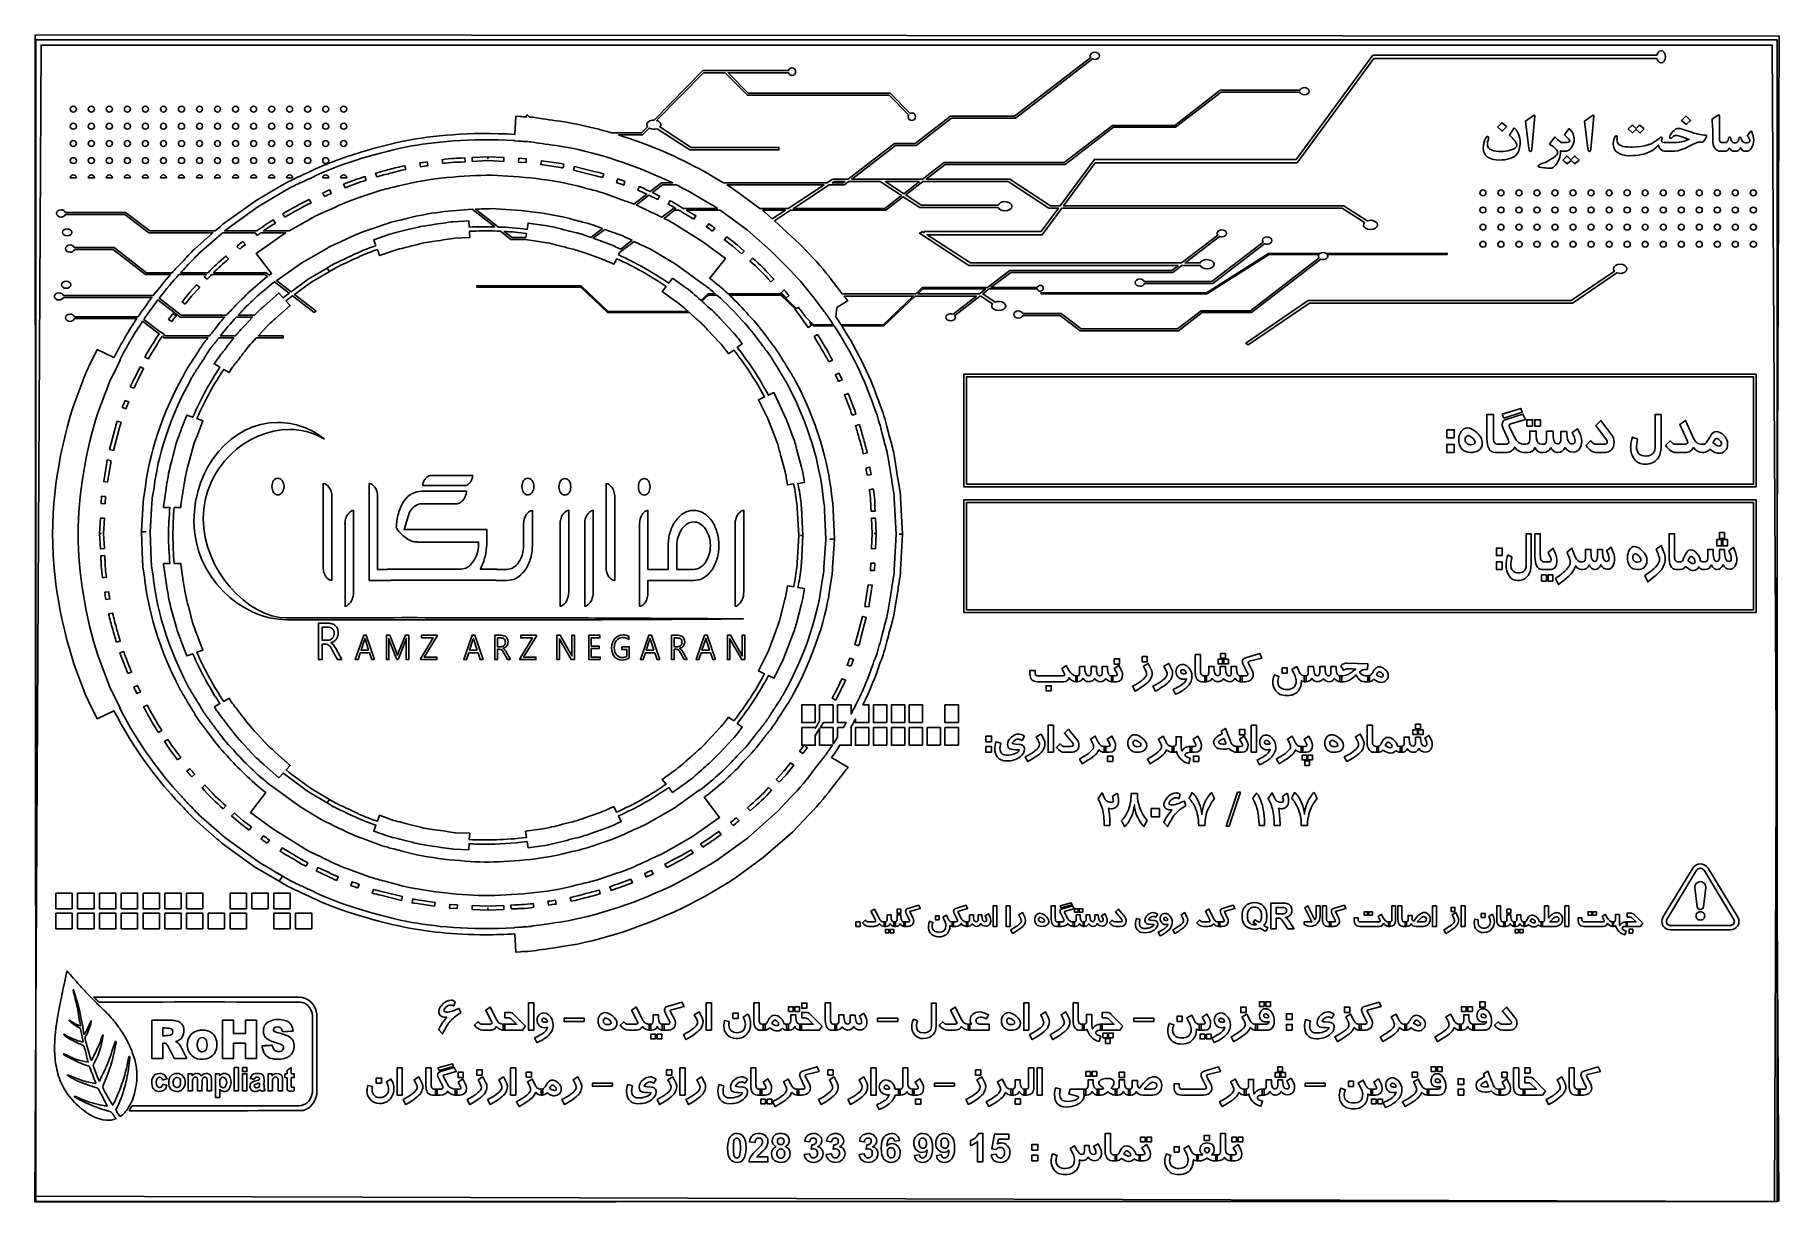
# Model space of a CAD drawing. Header units: inches. Extents: x 1 to 128, y 3 to 88.
import ezdxf

# ---------------------------------------------------------------- set-up
doc = ezdxf.new("R2010")
doc.units = ezdxf.units.IN
doc.header["$MEASUREMENT"] = 0
doc.layers.add('Layer 1', color=7, linetype='Continuous')

msp = doc.modelspace()

# ---------------------------------------------------------------- linework, layer by layer
at = {"linetype": 'Continuous'}
msp.add_lwpolyline([(1.06, 3.52), (127.85, 3.14), (128.18, 88.1), (1.01, 88.19)], close=True, dxfattribs=at)
at = {"layer": 'Layer 1', "color": 250}
for points, knots in [([(127.85, 3.14), (127.85, 3.14), (1.06, 3.14), (1.06, 3.14), (1.06, 3.14), (1.06, 87.82), (1.06, 87.82), (1.06, 87.82), (128.04, 87.82), (128.04, 87.82), (128.04, 87.82), (128.04, 3.14), (128.04, 3.14), (128.04, 3.14), (127.85, 3.14), (127.85, 3.14)], [0, 0, 0, 0, 0.2, 0.2, 0.2, 0.4, 0.4, 0.4, 0.6, 0.6, 0.6, 0.8, 0.8, 0.8, 1, 1, 1, 1]), ([(0.98, 3.09), (0.98, 3.09), (128.15, 3.15), (128.15, 3.15), (128.15, 3.15), (127.66, 87.44), (127.66, 87.44), (127.66, 87.44), (1.44, 87.44), (1.44, 87.44), (1.44, 87.44), (0.98, 3.09), (0.98, 3.09)], [0, 0, 0, 0, 0.25, 0.25, 0.25, 0.5, 0.5, 0.5, 0.75, 0.75, 0.75, 1, 1, 1, 1]), ([(57.91, 37.13), (57.91, 37.13), (57.89, 37.15), (57.89, 37.15), (57.89, 37.15), (57.89, 36.39), (57.89, 36.39), (57.89, 36.39), (57.07, 36.39), (57.07, 36.39), (57.07, 36.39), (57.31, 36.23), (57.31, 36.23), (57.21, 36.08), (57.1, 35.94), (56.98, 35.79), (56.98, 35.79), (56.75, 35.97), (56.75, 35.97), (56.86, 36.11), (56.97, 36.25), (57.07, 36.39), (57.07, 36.39), (56.91, 36.39), (56.91, 36.39), (56.91, 36.39), (56.91, 37.68), (56.91, 37.68), (56.91, 37.68), (57.89, 37.68), (57.89, 37.68), (57.89, 37.68), (57.89, 37.63), (57.89, 37.63), (57.89, 37.63), (57.96, 37.75), (57.96, 37.75), (58.04, 37.89), (58.13, 38.02), (58.21, 38.16), (58.21, 38.16), (58.21, 39.34), (58.21, 39.34), (58.21, 39.34), (59.19, 39.34), (59.19, 39.34), (59.19, 39.34), (59.19, 38.05), (59.19, 38.05), (59.19, 38.05), (58.48, 38.05), (58.48, 38.05), (58.41, 37.93), (58.33, 37.81), (58.26, 37.68), (58.26, 37.68), (59.19, 37.68), (59.19, 37.68), (59.19, 37.68), (59.19, 36.48), (59.19, 36.48), (59.3, 36.65), (59.41, 36.82), (59.52, 36.99), (59.52, 36.99), (59.52, 37.68), (59.52, 37.68), (59.52, 37.68), (59.94, 37.68), (59.94, 37.68), (60.02, 37.81), (60.09, 37.93), (60.15, 38.05), (60.15, 38.05), (59.52, 38.05), (59.52, 38.05), (59.52, 38.05), (59.52, 39.34), (59.52, 39.34), (59.52, 39.34), (60.5, 39.34), (60.5, 39.34), (60.5, 39.34), (60.5, 38.67), (60.5, 38.67), (60.61, 38.87), (60.72, 39.08), (60.82, 39.29), (60.82, 39.29), (60.82, 39.34), (60.82, 39.34), (60.82, 39.34), (60.85, 39.34), (60.85, 39.34), (61.38, 40.4), (61.83, 41.47), (62.17, 42.53), (62.4, 43.05), (62.53, 43.56), (62.66, 44.06), (62.66, 44.06), (62.77, 44.48), (62.77, 44.48), (62.82, 44.7), (62.89, 44.93), (62.95, 45.15), (63.05, 45.53), (63.16, 45.89), (63.21, 46.25), (63.21, 46.25), (63.47, 47.85), (63.47, 47.85), (63.49, 48.01), (63.51, 48.17), (63.54, 48.33), (63.59, 48.63), (63.64, 48.92), (63.64, 49.18), (63.64, 49.18), (63.78, 51.79), (63.78, 51.79), (63.78, 51.79), (63.64, 54.38), (63.64, 54.38), (63.64, 54.66), (63.59, 54.94), (63.54, 55.25), (63.51, 55.4), (63.49, 55.56), (63.47, 55.73), (63.47, 55.73), (63.21, 57.33), (63.21, 57.33), (63.16, 57.68), (63.05, 58.04), (62.95, 58.43), (62.89, 58.65), (62.82, 58.87), (62.77, 59.1), (62.77, 59.1), (62.66, 59.52), (62.66, 59.52), (62.53, 60.01), (62.4, 60.53), (62.18, 61.02), (61.53, 63.01), (60.54, 65.03), (59.27, 66.97), (59.27, 66.97), (57.73, 66.97), (57.73, 66.97), (57.73, 66.97), (57.47, 67.21), (57.47, 67.21), (57.52, 67.15), (57.56, 67.08), (57.61, 67.02), (57.61, 67.02), (57.36, 66.86), (57.36, 66.86), (57.06, 67.31), (56.75, 67.74), (56.42, 68.16), (56.42, 68.16), (56.45, 68.19), (56.45, 68.19), (56.45, 68.19), (55.37, 69.22), (55.37, 69.22), (55.37, 69.22), (51.63, 69.22), (51.63, 69.22), (52.15, 68.73), (52.61, 68.25), (53.03, 67.76), (53.55, 67.25), (53.99, 66.66), (54.41, 66.09), (54.58, 65.86), (54.75, 65.63), (54.92, 65.41), (55.13, 65.15), (55.29, 64.88), (55.45, 64.61), (55.53, 64.47), (55.62, 64.33), (55.71, 64.19), (55.8, 64.04), (55.89, 63.9), (55.97, 63.76), (56.13, 63.5), (56.29, 63.25), (56.43, 62.99), (58.38, 59.29), (58.92, 56.21), (59.07, 54.71), (59.07, 54.71), (59.17, 54), (59.17, 54), (59.19, 53.83), (59.19, 53.68), (59.2, 53.54), (59.2, 53.54), (59.29, 51.44), (59.29, 51.44), (59.29, 51.44), (58.97, 51.43), (58.97, 51.43), (58.97, 51.43), (59.29, 51.41), (59.29, 51.41), (59.29, 51.41), (59.15, 49.32), (59.15, 49.32), (59.15, 49.17), (59.14, 49.03), (59.12, 48.87), (59.12, 48.87), (59, 48.13), (59, 48.13), (58.82, 46.65), (58.21, 43.58), (56.18, 39.92), (56.04, 39.67), (55.87, 39.42), (55.71, 39.17), (55.62, 39.03), (55.53, 38.89), (55.44, 38.75), (55.34, 38.6), (55.26, 38.47), (55.17, 38.33), (55.01, 38.06), (54.84, 37.79), (54.62, 37.53), (54.45, 37.32), (54.27, 37.09), (54.1, 36.87), (53.66, 36.31), (53.21, 35.73), (52.66, 35.2), (51.89, 34.33), (50.94, 33.47), (49.8, 32.6), (49.8, 32.6), (50.91, 31.14), (50.91, 31.14), (50.91, 31.14), (48.94, 29.74), (48.94, 29.74), (48.94, 29.74), (47.03, 28.65), (47.03, 28.65), (46.9, 28.57), (46.77, 28.49), (46.63, 28.42), (46.63, 28.42), (46.03, 28.16), (46.03, 28.16), (45.8, 28.05), (45.58, 27.95), (45.35, 27.85), (44.79, 27.58), (44.14, 27.28), (43.41, 27.07), (43.41, 27.07), (42.09, 26.61), (42.09, 26.61), (41.71, 26.49), (41.35, 26.41), (41.01, 26.33), (40.84, 26.29), (40.68, 26.25), (40.51, 26.21), (38.23, 25.6), (35.72, 25.47), (33.78, 25.43), (33.78, 25.43), (33.74, 25.43), (33.74, 25.43), (33.74, 25.43), (33.69, 25.43), (33.69, 25.43), (31.76, 25.51), (29.25, 25.7), (26.97, 26.36), (26.82, 26.4), (26.65, 26.44), (26.49, 26.48), (26.15, 26.57), (25.79, 26.66), (25.43, 26.79), (25.43, 26.79), (24.05, 27.29), (24.05, 27.29), (23.38, 27.5), (22.74, 27.82), (22.18, 28.09), (21.96, 28.2), (21.74, 28.31), (21.53, 28.41), (21.53, 28.41), (20.96, 28.68), (20.96, 28.68), (20.78, 28.77), (20.65, 28.85), (20.52, 28.93), (20.52, 28.93), (18.33, 30.29), (18.33, 30.29), (18.33, 30.29), (16.7, 31.5), (16.7, 31.5), (16.7, 31.5), (17.83, 32.94), (17.83, 32.94), (16.71, 33.84), (15.77, 34.73), (15.01, 35.62), (14.49, 36.14), (14.05, 36.73), (13.63, 37.3), (13.46, 37.53), (13.29, 37.75), (13.12, 37.97), (12.91, 38.23), (12.74, 38.51), (12.59, 38.78), (12.5, 38.92), (12.42, 39.06), (12.33, 39.2), (12.24, 39.35), (12.15, 39.49), (12.07, 39.63), (11.91, 39.89), (11.75, 40.14), (11.61, 40.4), (9.66, 44.1), (9.12, 47.18), (8.97, 48.68), (8.97, 48.68), (8.86, 49.39), (8.86, 49.39), (8.85, 49.56), (8.84, 49.71), (8.84, 49.85), (8.84, 49.85), (8.75, 51.95), (8.75, 51.95), (8.75, 51.95), (9.07, 51.96), (9.07, 51.96), (9.07, 51.96), (8.75, 51.98), (8.75, 51.98), (8.75, 51.98), (8.88, 54.07), (8.88, 54.07), (8.89, 54.21), (8.9, 54.36), (8.92, 54.51), (8.92, 54.51), (9.04, 55.26), (9.04, 55.26), (9.22, 56.74), (9.83, 59.8), (11.86, 63.46), (12, 63.72), (12.16, 63.97), (12.33, 64.22), (12.42, 64.36), (12.51, 64.5), (12.59, 64.64), (12.69, 64.78), (12.78, 64.92), (12.87, 65.06), (13.03, 65.33), (13.2, 65.6), (13.41, 65.86), (13.48, 65.94), (13.55, 66.02), (13.61, 66.1), (13.61, 66.1), (10.42, 66.1), (10.42, 66.1), (10.42, 66.1), (10.27, 66.22), (10.27, 66.22), (10.27, 66.22), (10.08, 65.93), (10.08, 65.93), (9.98, 65.76), (9.87, 65.59), (9.77, 65.42), (9.77, 65.42), (9.39, 64.82), (9.39, 64.82), (9.35, 64.75), (9.31, 64.66), (9.27, 64.58), (9.27, 64.58), (9.01, 64.7), (9.01, 64.7), (9.05, 64.79), (9.09, 64.88), (9.14, 64.96), (9.14, 64.96), (9.52, 65.57), (9.52, 65.57), (9.63, 65.73), (9.73, 65.9), (9.83, 66.07), (9.83, 66.07), (10.04, 66.4), (10.04, 66.4), (10.04, 66.4), (8.84, 67.31), (8.84, 67.31), (8.27, 66.46), (7.7, 65.51), (7.17, 64.48), (7.17, 64.48), (7.21, 64.46), (7.21, 64.46), (7.21, 64.46), (6.69, 63.41), (6.69, 63.41), (6.66, 63.36), (6.63, 63.3), (6.59, 63.22), (6.54, 63.13), (6.49, 63.03), (6.45, 62.93), (6.45, 62.93), (5.58, 60.63), (5.58, 60.63), (4.67, 57.84), (4.14, 54.6), (4.13, 51.78), (4.14, 48.98), (4.67, 45.74), (5.59, 42.9), (5.59, 42.9), (6.45, 40.64), (6.45, 40.64), (6.49, 40.54), (6.54, 40.45), (6.59, 40.35), (6.63, 40.28), (6.66, 40.21), (6.7, 40.14), (6.7, 40.14), (7.21, 39.11), (7.21, 39.11), (7.21, 39.11), (7.17, 39.1), (7.17, 39.1), (8.59, 36.35), (10.26, 34.21), (11.53, 32.82), (11.71, 32.63), (11.88, 32.44), (12.06, 32.25), (12.36, 31.93), (12.65, 31.62), (12.95, 31.33), (12.95, 31.33), (14.59, 29.89), (14.59, 29.89), (14.73, 29.77), (14.86, 29.65), (15, 29.54), (15, 29.54), (17.37, 27.84), (17.37, 27.84), (17.37, 27.84), (19.04, 26.86), (19.04, 26.86), (19.04, 26.86), (18.8, 26.48), (18.8, 26.48), (18.8, 26.48), (17, 27.53), (17, 27.53), (17, 27.53), (14.71, 29.19), (14.71, 29.19), (14.56, 29.31), (14.42, 29.43), (14.28, 29.56), (14.28, 29.56), (12.63, 31), (12.63, 31), (12.32, 31.3), (12.02, 31.62), (11.72, 31.95), (11.54, 32.14), (11.36, 32.33), (11.18, 32.52), (9.9, 33.94), (8.19, 36.11), (6.75, 38.9), (6.75, 38.9), (5.53, 38.33), (5.53, 38.33), (5.53, 38.33), (4.92, 39.56), (4.92, 39.56), (4.85, 39.7), (4.78, 39.84), (4.71, 40.01), (4.71, 40.01), (3.83, 42.32), (3.83, 42.32), (3.25, 44.13), (2.28, 47.7), (2.27, 51.78), (2.28, 55.87), (3.25, 59.45), (3.82, 61.21), (3.82, 61.21), (4.71, 63.56), (4.71, 63.56), (4.78, 63.73), (4.85, 63.88), (4.92, 64.02), (4.92, 64.02), (5.53, 65.24), (5.53, 65.24), (5.53, 65.24), (6.75, 64.67), (6.75, 64.67), (7.28, 65.7), (7.85, 66.65), (8.41, 67.5), (8.41, 67.5), (3.88, 67.5), (3.88, 67.5), (3.84, 67.39), (3.71, 67.3), (3.55, 67.3), (3.36, 67.3), (3.21, 67.42), (3.21, 67.57), (3.21, 67.71), (3.36, 67.83), (3.55, 67.83), (3.71, 67.83), (3.84, 67.75), (3.88, 67.64), (3.88, 67.64), (8.51, 67.64), (8.51, 67.64), (8.85, 68.14), (9.19, 68.61), (9.52, 69.05), (9.52, 69.05), (3.07, 69.05), (3.07, 69.05), (3.03, 68.94), (2.9, 68.86), (2.74, 68.86), (2.55, 68.86), (2.4, 68.97), (2.4, 69.12), (2.4, 69.26), (2.55, 69.38), (2.74, 69.38), (2.9, 69.38), (3.03, 69.3), (3.07, 69.19), (3.07, 69.19), (9.62, 69.19), (9.62, 69.19), (10.06, 69.76), (10.48, 70.27), (10.88, 70.71), (10.88, 70.71), (9.06, 70.71), (9.06, 70.71), (9.06, 70.71), (6.69, 72.54), (6.69, 72.54), (6.69, 72.54), (3.88, 72.54), (3.88, 72.54), (3.84, 72.43), (3.71, 72.34), (3.55, 72.34), (3.36, 72.34), (3.21, 72.46), (3.21, 72.61), (3.21, 72.75), (3.36, 72.87), (3.55, 72.87), (3.71, 72.87), (3.84, 72.79), (3.88, 72.68), (3.88, 72.68), (6.77, 72.68), (6.77, 72.68), (6.77, 72.68), (9.13, 70.85), (9.13, 70.85), (9.13, 70.85), (11, 70.85), (11, 70.85), (11.06, 70.92), (11.12, 70.99), (11.18, 71.05), (11.36, 71.25), (11.54, 71.44), (11.72, 71.62), (12.02, 71.95), (12.32, 72.27), (12.62, 72.57), (12.62, 72.57), (13.97, 73.75), (13.97, 73.75), (13.97, 73.75), (9.29, 73.75), (9.29, 73.75), (9.29, 73.75), (7.53, 75.1), (7.53, 75.1), (7.53, 75.1), (3.22, 75.1), (3.22, 75.1), (3.18, 74.99), (3.05, 74.91), (2.89, 74.91), (2.7, 74.91), (2.55, 75.03), (2.55, 75.17), (2.55, 75.32), (2.7, 75.44), (2.89, 75.44), (3.05, 75.44), (3.18, 75.35), (3.22, 75.24), (3.22, 75.24), (7.6, 75.24), (7.6, 75.24), (7.6, 75.24), (9.36, 73.89), (9.36, 73.89), (9.36, 73.89), (14.13, 73.89), (14.13, 73.89), (14.13, 73.89), (14.28, 74.02), (14.28, 74.02), (14.42, 74.14), (14.56, 74.27), (14.7, 74.38), (14.7, 74.38), (17.13, 76.12), (17.13, 76.12), (17.13, 76.12), (18.8, 77.1), (18.8, 77.1), (18.8, 77.1), (18.8, 77.1), (18.8, 77.1), (18.8, 77.1), (19.4, 77.45), (19.4, 77.45), (19.67, 77.59), (20.01, 77.75), (20.42, 77.94), (20.66, 78.05), (20.93, 78.17), (21.21, 78.3), (21.84, 78.6), (22.56, 78.9), (23.36, 79.18), (23.4, 79.21), (23.45, 79.23), (23.5, 79.23), (23.5, 79.23), (23.51, 79.23), (23.51, 79.23), (24.85, 79.7), (26.38, 80.12), (28.02, 80.47), (29.89, 80.82), (32.67, 81.14), (35.98, 80.93), (35.98, 80.93), (36.05, 82.25), (36.05, 82.25), (36.05, 82.25), (36.36, 82.24), (36.36, 82.24), (36.45, 82.23), (36.52, 82.23), (36.6, 82.22), (36.67, 82.22), (36.75, 82.22), (36.84, 82.21), (36.84, 82.21), (36.79, 82.27), (36.79, 82.27), (36.79, 82.27), (36.89, 82.37), (36.89, 82.37), (36.89, 82.37), (37.05, 82.2), (37.05, 82.2), (37.13, 82.19), (37.22, 82.19), (37.31, 82.18), (37.61, 82.13), (37.9, 82.09), (38.23, 82.04), (38.86, 81.95), (39.64, 81.84), (40.51, 81.68), (41.35, 81.51), (42.2, 81.29), (43.04, 81.04), (43.04, 81.04), (45.23, 81.04), (45.23, 81.04), (45.23, 81.04), (45.66, 81.48), (45.66, 81.48), (45.56, 81.61), (45.59, 81.77), (45.75, 81.88), (45.86, 81.95), (46, 81.98), (46.14, 81.97), (46.14, 81.97), (49.68, 85.58), (49.68, 85.58), (49.68, 85.58), (55.93, 85.58), (55.93, 85.58), (55.96, 85.7), (56.06, 85.78), (56.19, 85.78), (56.34, 85.78), (56.46, 85.66), (56.46, 85.51), (56.46, 85.35), (56.34, 85.23), (56.19, 85.23), (56.06, 85.23), (55.96, 85.32), (55.93, 85.43), (55.93, 85.43), (51.53, 85.43), (51.53, 85.43), (51.53, 85.43), (53, 83.94), (53, 83.94), (53, 83.94), (63.35, 83.94), (63.35, 83.94), (63.35, 83.94), (64.8, 82.46), (64.8, 82.46), (64.9, 82.52), (65.03, 82.51), (65.12, 82.42), (65.23, 82.31), (65.23, 82.14), (65.12, 82.03), (65.02, 81.92), (64.85, 81.92), (64.74, 82.03), (64.65, 82.12), (64.64, 82.25), (64.69, 82.36), (64.69, 82.36), (63.29, 83.79), (63.29, 83.79), (63.29, 83.79), (52.94, 83.79), (52.94, 83.79), (52.94, 83.79), (51.33, 85.43), (51.33, 85.43), (51.33, 85.43), (49.74, 85.43), (49.74, 85.43), (49.74, 85.43), (46.32, 81.95), (46.32, 81.95), (46.38, 81.93), (46.43, 81.91), (46.48, 81.88), (46.64, 81.77), (46.67, 81.6), (46.56, 81.48), (46.56, 81.48), (48.85, 79.98), (48.85, 79.98), (48.85, 79.98), (55.24, 79.98), (55.24, 79.98), (55.24, 79.98), (55.24, 79.8), (55.24, 79.8), (55.24, 79.8), (48.74, 79.8), (48.74, 79.8), (48.74, 79.8), (46.37, 81.35), (46.37, 81.35), (46.18, 81.28), (45.94, 81.29), (45.78, 81.39), (45.78, 81.39), (45.29, 80.89), (45.29, 80.89), (45.29, 80.89), (43.53, 80.89), (43.53, 80.89), (45.72, 80.21), (47.89, 79.29), (49.76, 78.24), (49.76, 78.24), (51.1, 77.46), (51.1, 77.46), (51.1, 77.46), (51.22, 77.39), (51.22, 77.39), (51.22, 77.39), (58.74, 77.39), (58.74, 77.39), (58.74, 77.39), (59.17, 77.67), (59.17, 77.67), (59.17, 77.67), (60.3, 77.67), (60.3, 77.67), (60.3, 77.67), (63.67, 80.26), (63.67, 80.26), (63.67, 80.26), (65.17, 80.26), (65.17, 80.26), (65.17, 80.26), (67.75, 82.25), (67.75, 82.25), (67.75, 82.25), (72.42, 82.25), (72.42, 82.25), (72.42, 82.25), (77.98, 86.53), (77.98, 86.53), (77.91, 86.63), (77.93, 86.76), (78.04, 86.85), (78.17, 86.95), (78.39, 86.95), (78.52, 86.85), (78.65, 86.75), (78.65, 86.58), (78.52, 86.48), (78.41, 86.39), (78.24, 86.38), (78.11, 86.44), (78.11, 86.44), (72.5, 82.11), (72.5, 82.11), (72.5, 82.11), (67.83, 82.11), (67.83, 82.11), (67.83, 82.11), (65.25, 80.12), (65.25, 80.12), (65.25, 80.12), (63.74, 80.12), (63.74, 80.12), (63.74, 80.12), (60.55, 77.67), (60.55, 77.67), (60.55, 77.67), (65.72, 77.67), (65.72, 77.67), (65.72, 77.67), (67.29, 78.88), (67.29, 78.88), (67.29, 78.88), (76.04, 78.88), (76.04, 78.88), (76.04, 78.88), (79.57, 81.59), (79.57, 81.59), (79.57, 81.59), (84.1, 81.59), (84.1, 81.59), (84.1, 81.59), (87.42, 84.15), (87.42, 84.15), (87.42, 84.15), (93.23, 84.15), (93.23, 84.15), (93.27, 84.26), (93.4, 84.34), (93.56, 84.34), (93.74, 84.34), (93.9, 84.22), (93.9, 84.08), (93.9, 83.93), (93.74, 83.82), (93.56, 83.82), (93.4, 83.82), (93.27, 83.9), (93.23, 84.01), (93.23, 84.01), (87.49, 84.01), (87.49, 84.01), (87.49, 84.01), (84.17, 81.45), (84.17, 81.45), (84.17, 81.45), (79.64, 81.45), (79.64, 81.45), (79.64, 81.45), (76.12, 78.74), (76.12, 78.74), (76.12, 78.74), (67.36, 78.74), (67.36, 78.74), (67.36, 78.74), (65.97, 77.67), (65.97, 77.67), (65.97, 77.67), (72.07, 77.67), (72.07, 77.67), (72.07, 77.67), (75.04, 75.73), (75.04, 75.73), (75.04, 75.73), (75.75, 75.73), (75.75, 75.73), (75.75, 75.73), (78.24, 79.11), (78.24, 79.11), (78.24, 79.11), (92.96, 79.11), (92.96, 79.11), (92.96, 79.11), (98.56, 86.71), (98.56, 86.71), (98.56, 86.71), (119.26, 86.71), (119.26, 86.71), (119.3, 86.89), (119.42, 87.03), (119.57, 87.03), (119.75, 87.03), (119.9, 86.83), (119.9, 86.59), (119.9, 86.34), (119.75, 86.15), (119.57, 86.15), (119.42, 86.15), (119.3, 86.28), (119.26, 86.47), (119.26, 86.47), (98.63, 86.47), (98.63, 86.47), (98.63, 86.47), (93.03, 78.87), (93.03, 78.87), (93.03, 78.87), (78.31, 78.87), (78.31, 78.87), (78.31, 78.87), (76, 75.73), (76, 75.73), (76, 75.73), (96.43, 75.73), (96.43, 75.73), (96.43, 75.73), (98.13, 74.63), (98.13, 74.63), (98.32, 74.7), (98.58, 74.68), (98.74, 74.57), (98.94, 74.44), (98.94, 74.23), (98.74, 74.1), (98.54, 73.97), (98.22, 73.97), (98.02, 74.1), (97.86, 74.21), (97.83, 74.37), (97.94, 74.5), (97.94, 74.5), (96.32, 75.56), (96.32, 75.56), (96.32, 75.56), (75.87, 75.56), (75.87, 75.56), (75.87, 75.56), (74.44, 73.62), (74.44, 73.62), (74.44, 73.62), (66.04, 73.62), (66.04, 73.62), (66.04, 73.62), (69.2, 71.56), (69.2, 71.56), (69.2, 71.56), (84.6, 71.56), (84.6, 71.56), (84.6, 71.56), (87.24, 73.59), (87.24, 73.59), (87.17, 73.69), (87.19, 73.82), (87.3, 73.9), (87.43, 74.01), (87.65, 74.01), (87.78, 73.9), (87.92, 73.8), (87.92, 73.64), (87.78, 73.53), (87.67, 73.45), (87.5, 73.43), (87.37, 73.49), (87.37, 73.49), (84.86, 71.56), (84.86, 71.56), (84.86, 71.56), (85.96, 71.56), (85.96, 71.56), (86.02, 71.7), (86.22, 71.8), (86.45, 71.8), (86.74, 71.8), (86.97, 71.65), (86.97, 71.47), (86.97, 71.28), (86.74, 71.13), (86.45, 71.13), (86.22, 71.13), (86.02, 71.24), (85.96, 71.38), (85.96, 71.38), (84.63, 71.38), (84.63, 71.38), (84.63, 71.38), (83.97, 70.87), (83.97, 70.87), (83.97, 70.87), (72.14, 70.87), (72.14, 70.87), (72.14, 70.87), (70.7, 69.76), (70.7, 69.76), (70.7, 69.76), (74.08, 69.76), (74.08, 69.76), (74.1, 69.85), (74.19, 69.92), (74.3, 69.92), (74.42, 69.92), (74.52, 69.83), (74.52, 69.71), (74.52, 69.6), (74.42, 69.5), (74.3, 69.5), (74.19, 69.5), (74.1, 69.57), (74.08, 69.67), (74.08, 69.67), (70.58, 69.67), (70.58, 69.67), (70.58, 69.67), (70.1, 69.3), (70.1, 69.3), (70.1, 69.3), (71.02, 68.7), (71.02, 68.7), (71.21, 68.78), (71.46, 68.76), (71.63, 68.65), (71.83, 68.52), (71.83, 68.31), (71.63, 68.18), (71.43, 68.05), (71.11, 68.05), (70.91, 68.18), (70.74, 68.28), (70.71, 68.45), (70.82, 68.58), (70.82, 68.58), (69.97, 69.14), (69.97, 69.14), (69.97, 69.14), (69.89, 69.14), (69.89, 69.14), (69.89, 69.14), (68.06, 67.73), (68.06, 67.73), (68.14, 67.63), (68.12, 67.5), (68.01, 67.41), (67.88, 67.31), (67.66, 67.31), (67.52, 67.41), (67.39, 67.52), (67.39, 67.68), (67.52, 67.78), (67.64, 67.87), (67.81, 67.88), (67.94, 67.83), (67.94, 67.83), (69.64, 69.14), (69.64, 69.14), (69.64, 69.14), (65.17, 69.14), (65.17, 69.14), (65.17, 69.14), (62.89, 66.97), (62.89, 66.97), (62.89, 66.97), (59.82, 66.97), (59.82, 66.97), (61.03, 65.07), (61.98, 63.11), (62.62, 61.18), (62.84, 60.67), (62.98, 60.14), (63.11, 59.63), (63.11, 59.63), (63.22, 59.21), (63.22, 59.21), (63.28, 58.98), (63.34, 58.76), (63.4, 58.55), (63.51, 58.15), (63.61, 57.77), (63.67, 57.4), (63.67, 57.4), (63.92, 55.79), (63.92, 55.79), (63.95, 55.63), (63.97, 55.47), (64, 55.32), (64.06, 55), (64.11, 54.69), (64.11, 54.4), (64.11, 54.4), (64.24, 51.8), (64.24, 51.8), (64.24, 51.8), (64.01, 51.79), (64.01, 51.79), (64.01, 51.79), (64.24, 51.78), (64.24, 51.78), (64.24, 51.78), (64.11, 49.17), (64.11, 49.17), (64.11, 48.88), (64.06, 48.58), (64, 48.26), (63.97, 48.1), (63.95, 47.95), (63.93, 47.79), (63.93, 47.79), (63.67, 46.18), (63.67, 46.18), (63.61, 45.8), (63.51, 45.43), (63.4, 45.03), (63.34, 44.81), (63.28, 44.6), (63.22, 44.37), (63.22, 44.37), (63.11, 43.95), (63.11, 43.95), (62.98, 43.44), (62.84, 42.91), (62.61, 42.38), (62.28, 41.37), (61.86, 40.36), (61.37, 39.34), (61.37, 39.34), (61.8, 39.34), (61.8, 39.34), (61.8, 39.34), (61.8, 38.05), (61.8, 38.05), (61.8, 38.05), (60.82, 38.05), (60.82, 38.05), (60.82, 38.05), (60.82, 38.3), (60.82, 38.3), (60.71, 38.09), (60.6, 37.89), (60.48, 37.68), (60.48, 37.68), (60.5, 37.68), (60.5, 37.68), (60.5, 37.68), (60.5, 36.39), (60.5, 36.39), (60.5, 36.39), (59.68, 36.39), (59.68, 36.39), (59.49, 36.09), (59.29, 35.79), (59.08, 35.5), (59.08, 35.5), (60.27, 34.8), (60.27, 34.8), (60.27, 34.8), (60.19, 34.68), (60.02, 34.46), (60.02, 34.46), (59.22, 33.43), (59.22, 33.43), (58.79, 32.87), (58.21, 32.11), (57.42, 31.32), (57.42, 31.32), (56.22, 30.07), (56.22, 30.07), (56.22, 30.07), (54.09, 28.21), (54.09, 28.21), (54.09, 28.21), (52.07, 26.74), (52.07, 26.74), (51.76, 26.51), (51.42, 26.31), (51.09, 26.11), (51.09, 26.11), (49.78, 25.35), (49.78, 25.35), (47.03, 23.81), (43.67, 22.55), (40.54, 21.9), (39.65, 21.74), (38.86, 21.62), (38.23, 21.53), (37.9, 21.49), (37.61, 21.45), (37.36, 21.4), (37.03, 21.37), (36.79, 21.36), (36.6, 21.35), (36.52, 21.35), (36.45, 21.35), (36.39, 21.34), (36.39, 21.34), (36.05, 21.32), (36.05, 21.32), (36.05, 21.32), (35.98, 22.64), (35.98, 22.64), (35.25, 22.6), (34.55, 22.58), (33.87, 22.58), (31.49, 22.58), (29.48, 22.83), (28.03, 23.11), (25.34, 23.68), (22.92, 24.45), (21.21, 25.27), (20.93, 25.41), (20.66, 25.53), (20.42, 25.64), (20.01, 25.83), (19.67, 25.99), (19.41, 26.12), (19.41, 26.12), (18.8, 26.48), (18.8, 26.48), (18.8, 26.48), (19.04, 26.86), (19.04, 26.86), (19.04, 26.86), (19.64, 26.51), (19.64, 26.51), (19.88, 26.38), (20.22, 26.23), (20.62, 26.05), (20.86, 25.93), (21.13, 25.81), (21.42, 25.67), (23.09, 24.87), (25.47, 24.11), (28.12, 23.54), (29.96, 23.2), (32.69, 22.88), (35.96, 23.09), (35.96, 23.09), (35.95, 23.12), (35.95, 23.12), (35.95, 23.12), (36.27, 23.13), (36.27, 23.13), (36.32, 23.14), (36.42, 23.14), (36.52, 23.14), (36.6, 23.15), (36.69, 23.15), (36.78, 23.16), (36.91, 23.17), (37.03, 23.18), (37.16, 23.19), (37.37, 23.23), (37.65, 23.27), (37.96, 23.31), (38.61, 23.4), (39.34, 23.51), (40.17, 23.66), (43.1, 24.27), (46.26, 25.45), (48.83, 26.89), (48.83, 26.89), (50.13, 27.65), (50.13, 27.65), (50.42, 27.82), (50.69, 27.98), (50.92, 28.16), (50.92, 28.16), (52.94, 29.62), (52.94, 29.62), (52.94, 29.62), (55.15, 31.58), (55.15, 31.58), (55.15, 31.58), (56.06, 32.55), (56.06, 32.55), (56.79, 33.27), (57.31, 33.95), (57.72, 34.5), (57.72, 34.5), (58.54, 35.55), (58.54, 35.55), (58.62, 35.66), (58.66, 35.71), (58.68, 35.73), (58.68, 35.73), (58.68, 35.73), (58.68, 35.73), (58.83, 35.95), (58.98, 36.17), (59.13, 36.39), (59.13, 36.39), (58.21, 36.39), (58.21, 36.39), (58.21, 36.39), (58.21, 37.61), (58.21, 37.61), (58.21, 37.61), (58.21, 37.6), (58.21, 37.6), (58.11, 37.45), (58.01, 37.29), (57.91, 37.13)], [0, 0, 0, 0, 0.002203, 0.002203, 0.002203, 0.004405, 0.004405, 0.004405, 0.006608, 0.006608, 0.006608, 0.008811, 0.008811, 0.008811, 0.011013, 0.011013, 0.011013, 0.013216, 0.013216, 0.013216, 0.015419, 0.015419, 0.015419, 0.017621, 0.017621, 0.017621, 0.019824, 0.019824, 0.019824, 0.022026, 0.022026, 0.022026, 0.024229, 0.024229, 0.024229, 0.026432, 0.026432, 0.026432, 0.028634, 0.028634, 0.028634, 0.030837, 0.030837, 0.030837, 0.03304, 0.03304, 0.03304, 0.035242, 0.035242, 0.035242, 0.037445, 0.037445, 0.037445, 0.039648, 0.039648, 0.039648, 0.04185, 0.04185, 0.04185, 0.044053, 0.044053, 0.044053, 0.046256, 0.046256, 0.046256, 0.048458, 0.048458, 0.048458, 0.050661, 0.050661, 0.050661, 0.052863, 0.052863, 0.052863, 0.055066, 0.055066, 0.055066, 0.057269, 0.057269, 0.057269, 0.059471, 0.059471, 0.059471, 0.061674, 0.061674, 0.061674, 0.063877, 0.063877, 0.063877, 0.066079, 0.066079, 0.066079, 0.068282, 0.068282, 0.068282, 0.070485, 0.070485, 0.070485, 0.072687, 0.072687, 0.072687, 0.07489, 0.07489, 0.07489, 0.077093, 0.077093, 0.077093, 0.079295, 0.079295, 0.079295, 0.081498, 0.081498, 0.081498, 0.0837, 0.0837, 0.0837, 0.085903, 0.085903, 0.085903, 0.088106, 0.088106, 0.088106, 0.090308, 0.090308, 0.090308, 0.092511, 0.092511, 0.092511, 0.094714, 0.094714, 0.094714, 0.096916, 0.096916, 0.096916, 0.099119, 0.099119, 0.099119, 0.101322, 0.101322, 0.101322, 0.103524, 0.103524, 0.103524, 0.105727, 0.105727, 0.105727, 0.10793, 0.10793, 0.10793, 0.110132, 0.110132, 0.110132, 0.112335, 0.112335, 0.112335, 0.114537, 0.114537, 0.114537, 0.11674, 0.11674, 0.11674, 0.118943, 0.118943, 0.118943, 0.121145, 0.121145, 0.121145, 0.123348, 0.123348, 0.123348, 0.125551, 0.125551, 0.125551, 0.127753, 0.127753, 0.127753, 0.129956, 0.129956, 0.129956, 0.132159, 0.132159, 0.132159, 0.134361, 0.134361, 0.134361, 0.136564, 0.136564, 0.136564, 0.138767, 0.138767, 0.138767, 0.140969, 0.140969, 0.140969, 0.143172, 0.143172, 0.143172, 0.145374, 0.145374, 0.145374, 0.147577, 0.147577, 0.147577, 0.14978, 0.14978, 0.14978, 0.151982, 0.151982, 0.151982, 0.154185, 0.154185, 0.154185, 0.156388, 0.156388, 0.156388, 0.15859, 0.15859, 0.15859, 0.160793, 0.160793, 0.160793, 0.162996, 0.162996, 0.162996, 0.165198, 0.165198, 0.165198, 0.167401, 0.167401, 0.167401, 0.169604, 0.169604, 0.169604, 0.171806, 0.171806, 0.171806, 0.174009, 0.174009, 0.174009, 0.176211, 0.176211, 0.176211, 0.178414, 0.178414, 0.178414, 0.180617, 0.180617, 0.180617, 0.182819, 0.182819, 0.182819, 0.185022, 0.185022, 0.185022, 0.187225, 0.187225, 0.187225, 0.189427, 0.189427, 0.189427, 0.19163, 0.19163, 0.19163, 0.193833, 0.193833, 0.193833, 0.196035, 0.196035, 0.196035, 0.198238, 0.198238, 0.198238, 0.200441, 0.200441, 0.200441, 0.202643, 0.202643, 0.202643, 0.204846, 0.204846, 0.204846, 0.207048, 0.207048, 0.207048, 0.209251, 0.209251, 0.209251, 0.211454, 0.211454, 0.211454, 0.213656, 0.213656, 0.213656, 0.215859, 0.215859, 0.215859, 0.218062, 0.218062, 0.218062, 0.220264, 0.220264, 0.220264, 0.222467, 0.222467, 0.222467, 0.22467, 0.22467, 0.22467, 0.226872, 0.226872, 0.226872, 0.229075, 0.229075, 0.229075, 0.231278, 0.231278, 0.231278, 0.23348, 0.23348, 0.23348, 0.235683, 0.235683, 0.235683, 0.237885, 0.237885, 0.237885, 0.240088, 0.240088, 0.240088, 0.242291, 0.242291, 0.242291, 0.244493, 0.244493, 0.244493, 0.246696, 0.246696, 0.246696, 0.248899, 0.248899, 0.248899, 0.251101, 0.251101, 0.251101, 0.253304, 0.253304, 0.253304, 0.255507, 0.255507, 0.255507, 0.257709, 0.257709, 0.257709, 0.259912, 0.259912, 0.259912, 0.262115, 0.262115, 0.262115, 0.264317, 0.264317, 0.264317, 0.26652, 0.26652, 0.26652, 0.268722, 0.268722, 0.268722, 0.270925, 0.270925, 0.270925, 0.273128, 0.273128, 0.273128, 0.27533, 0.27533, 0.27533, 0.277533, 0.277533, 0.277533, 0.279736, 0.279736, 0.279736, 0.281938, 0.281938, 0.281938, 0.284141, 0.284141, 0.284141, 0.286344, 0.286344, 0.286344, 0.288546, 0.288546, 0.288546, 0.290749, 0.290749, 0.290749, 0.292952, 0.292952, 0.292952, 0.295154, 0.295154, 0.295154, 0.297357, 0.297357, 0.297357, 0.299559, 0.299559, 0.299559, 0.301762, 0.301762, 0.301762, 0.303965, 0.303965, 0.303965, 0.306167, 0.306167, 0.306167, 0.30837, 0.30837, 0.30837, 0.310573, 0.310573, 0.310573, 0.312775, 0.312775, 0.312775, 0.314978, 0.314978, 0.314978, 0.317181, 0.317181, 0.317181, 0.319383, 0.319383, 0.319383, 0.321586, 0.321586, 0.321586, 0.323789, 0.323789, 0.323789, 0.325991, 0.325991, 0.325991, 0.328194, 0.328194, 0.328194, 0.330396, 0.330396, 0.330396, 0.332599, 0.332599, 0.332599, 0.334802, 0.334802, 0.334802, 0.337004, 0.337004, 0.337004, 0.339207, 0.339207, 0.339207, 0.34141, 0.34141, 0.34141, 0.343612, 0.343612, 0.343612, 0.345815, 0.345815, 0.345815, 0.348018, 0.348018, 0.348018, 0.35022, 0.35022, 0.35022, 0.352423, 0.352423, 0.352423, 0.354626, 0.354626, 0.354626, 0.356828, 0.356828, 0.356828, 0.359031, 0.359031, 0.359031, 0.361233, 0.361233, 0.361233, 0.363436, 0.363436, 0.363436, 0.365639, 0.365639, 0.365639, 0.367841, 0.367841, 0.367841, 0.370044, 0.370044, 0.370044, 0.372247, 0.372247, 0.372247, 0.374449, 0.374449, 0.374449, 0.376652, 0.376652, 0.376652, 0.378855, 0.378855, 0.378855, 0.381057, 0.381057, 0.381057, 0.38326, 0.38326, 0.38326, 0.385463, 0.385463, 0.385463, 0.387665, 0.387665, 0.387665, 0.389868, 0.389868, 0.389868, 0.39207, 0.39207, 0.39207, 0.394273, 0.394273, 0.394273, 0.396476, 0.396476, 0.396476, 0.398678, 0.398678, 0.398678, 0.400881, 0.400881, 0.400881, 0.403084, 0.403084, 0.403084, 0.405286, 0.405286, 0.405286, 0.407489, 0.407489, 0.407489, 0.409692, 0.409692, 0.409692, 0.411894, 0.411894, 0.411894, 0.414097, 0.414097, 0.414097, 0.4163, 0.4163, 0.4163, 0.418502, 0.418502, 0.418502, 0.420705, 0.420705, 0.420705, 0.422907, 0.422907, 0.422907, 0.42511, 0.42511, 0.42511, 0.427313, 0.427313, 0.427313, 0.429515, 0.429515, 0.429515, 0.431718, 0.431718, 0.431718, 0.433921, 0.433921, 0.433921, 0.436123, 0.436123, 0.436123, 0.438326, 0.438326, 0.438326, 0.440529, 0.440529, 0.440529, 0.442731, 0.442731, 0.442731, 0.444934, 0.444934, 0.444934, 0.447137, 0.447137, 0.447137, 0.449339, 0.449339, 0.449339, 0.451542, 0.451542, 0.451542, 0.453744, 0.453744, 0.453744, 0.455947, 0.455947, 0.455947, 0.45815, 0.45815, 0.45815, 0.460352, 0.460352, 0.460352, 0.462555, 0.462555, 0.462555, 0.464758, 0.464758, 0.464758, 0.46696, 0.46696, 0.46696, 0.469163, 0.469163, 0.469163, 0.471366, 0.471366, 0.471366, 0.473568, 0.473568, 0.473568, 0.475771, 0.475771, 0.475771, 0.477974, 0.477974, 0.477974, 0.480176, 0.480176, 0.480176, 0.482379, 0.482379, 0.482379, 0.484581, 0.484581, 0.484581, 0.486784, 0.486784, 0.486784, 0.488987, 0.488987, 0.488987, 0.491189, 0.491189, 0.491189, 0.493392, 0.493392, 0.493392, 0.495595, 0.495595, 0.495595, 0.497797, 0.497797, 0.497797, 0.5, 0.5, 0.5, 0.502203, 0.502203, 0.502203, 0.504405, 0.504405, 0.504405, 0.506608, 0.506608, 0.506608, 0.508811, 0.508811, 0.508811, 0.511013, 0.511013, 0.511013, 0.513216, 0.513216, 0.513216, 0.515419, 0.515419, 0.515419, 0.517621, 0.517621, 0.517621, 0.519824, 0.519824, 0.519824, 0.522026, 0.522026, 0.522026, 0.524229, 0.524229, 0.524229, 0.526432, 0.526432, 0.526432, 0.528634, 0.528634, 0.528634, 0.530837, 0.530837, 0.530837, 0.53304, 0.53304, 0.53304, 0.535242, 0.535242, 0.535242, 0.537445, 0.537445, 0.537445, 0.539648, 0.539648, 0.539648, 0.54185, 0.54185, 0.54185, 0.544053, 0.544053, 0.544053, 0.546256, 0.546256, 0.546256, 0.548458, 0.548458, 0.548458, 0.550661, 0.550661, 0.550661, 0.552863, 0.552863, 0.552863, 0.555066, 0.555066, 0.555066, 0.557269, 0.557269, 0.557269, 0.559471, 0.559471, 0.559471, 0.561674, 0.561674, 0.561674, 0.563877, 0.563877, 0.563877, 0.566079, 0.566079, 0.566079, 0.568282, 0.568282, 0.568282, 0.570485, 0.570485, 0.570485, 0.572687, 0.572687, 0.572687, 0.57489, 0.57489, 0.57489, 0.577093, 0.577093, 0.577093, 0.579295, 0.579295, 0.579295, 0.581498, 0.581498, 0.581498, 0.5837, 0.5837, 0.5837, 0.585903, 0.585903, 0.585903, 0.588106, 0.588106, 0.588106, 0.590308, 0.590308, 0.590308, 0.592511, 0.592511, 0.592511, 0.594714, 0.594714, 0.594714, 0.596916, 0.596916, 0.596916, 0.599119, 0.599119, 0.599119, 0.601322, 0.601322, 0.601322, 0.603524, 0.603524, 0.603524, 0.605727, 0.605727, 0.605727, 0.60793, 0.60793, 0.60793, 0.610132, 0.610132, 0.610132, 0.612335, 0.612335, 0.612335, 0.614537, 0.614537, 0.614537, 0.61674, 0.61674, 0.61674, 0.618943, 0.618943, 0.618943, 0.621145, 0.621145, 0.621145, 0.623348, 0.623348, 0.623348, 0.625551, 0.625551, 0.625551, 0.627753, 0.627753, 0.627753, 0.629956, 0.629956, 0.629956, 0.632159, 0.632159, 0.632159, 0.634361, 0.634361, 0.634361, 0.636564, 0.636564, 0.636564, 0.638767, 0.638767, 0.638767, 0.640969, 0.640969, 0.640969, 0.643172, 0.643172, 0.643172, 0.645374, 0.645374, 0.645374, 0.647577, 0.647577, 0.647577, 0.64978, 0.64978, 0.64978, 0.651982, 0.651982, 0.651982, 0.654185, 0.654185, 0.654185, 0.656388, 0.656388, 0.656388, 0.65859, 0.65859, 0.65859, 0.660793, 0.660793, 0.660793, 0.662996, 0.662996, 0.662996, 0.665198, 0.665198, 0.665198, 0.667401, 0.667401, 0.667401, 0.669604, 0.669604, 0.669604, 0.671806, 0.671806, 0.671806, 0.674009, 0.674009, 0.674009, 0.676211, 0.676211, 0.676211, 0.678414, 0.678414, 0.678414, 0.680617, 0.680617, 0.680617, 0.682819, 0.682819, 0.682819, 0.685022, 0.685022, 0.685022, 0.687225, 0.687225, 0.687225, 0.689427, 0.689427, 0.689427, 0.69163, 0.69163, 0.69163, 0.693833, 0.693833, 0.693833, 0.696035, 0.696035, 0.696035, 0.698238, 0.698238, 0.698238, 0.700441, 0.700441, 0.700441, 0.702643, 0.702643, 0.702643, 0.704846, 0.704846, 0.704846, 0.707048, 0.707048, 0.707048, 0.709251, 0.709251, 0.709251, 0.711454, 0.711454, 0.711454, 0.713656, 0.713656, 0.713656, 0.715859, 0.715859, 0.715859, 0.718062, 0.718062, 0.718062, 0.720264, 0.720264, 0.720264, 0.722467, 0.722467, 0.722467, 0.72467, 0.72467, 0.72467, 0.726872, 0.726872, 0.726872, 0.729075, 0.729075, 0.729075, 0.731278, 0.731278, 0.731278, 0.73348, 0.73348, 0.73348, 0.735683, 0.735683, 0.735683, 0.737885, 0.737885, 0.737885, 0.740088, 0.740088, 0.740088, 0.742291, 0.742291, 0.742291, 0.744493, 0.744493, 0.744493, 0.746696, 0.746696, 0.746696, 0.748899, 0.748899, 0.748899, 0.751101, 0.751101, 0.751101, 0.753304, 0.753304, 0.753304, 0.755507, 0.755507, 0.755507, 0.757709, 0.757709, 0.757709, 0.759912, 0.759912, 0.759912, 0.762115, 0.762115, 0.762115, 0.764317, 0.764317, 0.764317, 0.76652, 0.76652, 0.76652, 0.768722, 0.768722, 0.768722, 0.770925, 0.770925, 0.770925, 0.773128, 0.773128, 0.773128, 0.77533, 0.77533, 0.77533, 0.777533, 0.777533, 0.777533, 0.779736, 0.779736, 0.779736, 0.781938, 0.781938, 0.781938, 0.784141, 0.784141, 0.784141, 0.786344, 0.786344, 0.786344, 0.788546, 0.788546, 0.788546, 0.790749, 0.790749, 0.790749, 0.792952, 0.792952, 0.792952, 0.795154, 0.795154, 0.795154, 0.797357, 0.797357, 0.797357, 0.799559, 0.799559, 0.799559, 0.801762, 0.801762, 0.801762, 0.803965, 0.803965, 0.803965, 0.806167, 0.806167, 0.806167, 0.80837, 0.80837, 0.80837, 0.810573, 0.810573, 0.810573, 0.812775, 0.812775, 0.812775, 0.814978, 0.814978, 0.814978, 0.817181, 0.817181, 0.817181, 0.819383, 0.819383, 0.819383, 0.821586, 0.821586, 0.821586, 0.823789, 0.823789, 0.823789, 0.825991, 0.825991, 0.825991, 0.828194, 0.828194, 0.828194, 0.830396, 0.830396, 0.830396, 0.832599, 0.832599, 0.832599, 0.834802, 0.834802, 0.834802, 0.837004, 0.837004, 0.837004, 0.839207, 0.839207, 0.839207, 0.84141, 0.84141, 0.84141, 0.843612, 0.843612, 0.843612, 0.845815, 0.845815, 0.845815, 0.848018, 0.848018, 0.848018, 0.85022, 0.85022, 0.85022, 0.852423, 0.852423, 0.852423, 0.854626, 0.854626, 0.854626, 0.856828, 0.856828, 0.856828, 0.859031, 0.859031, 0.859031, 0.861233, 0.861233, 0.861233, 0.863436, 0.863436, 0.863436, 0.865639, 0.865639, 0.865639, 0.867841, 0.867841, 0.867841, 0.870044, 0.870044, 0.870044, 0.872247, 0.872247, 0.872247, 0.874449, 0.874449, 0.874449, 0.876652, 0.876652, 0.876652, 0.878855, 0.878855, 0.878855, 0.881057, 0.881057, 0.881057, 0.88326, 0.88326, 0.88326, 0.885463, 0.885463, 0.885463, 0.887665, 0.887665, 0.887665, 0.889868, 0.889868, 0.889868, 0.89207, 0.89207, 0.89207, 0.894273, 0.894273, 0.894273, 0.896476, 0.896476, 0.896476, 0.898678, 0.898678, 0.898678, 0.900881, 0.900881, 0.900881, 0.903084, 0.903084, 0.903084, 0.905286, 0.905286, 0.905286, 0.907489, 0.907489, 0.907489, 0.909692, 0.909692, 0.909692, 0.911894, 0.911894, 0.911894, 0.914097, 0.914097, 0.914097, 0.9163, 0.9163, 0.9163, 0.918502, 0.918502, 0.918502, 0.920705, 0.920705, 0.920705, 0.922907, 0.922907, 0.922907, 0.92511, 0.92511, 0.92511, 0.927313, 0.927313, 0.927313, 0.929515, 0.929515, 0.929515, 0.931718, 0.931718, 0.931718, 0.933921, 0.933921, 0.933921, 0.936123, 0.936123, 0.936123, 0.938326, 0.938326, 0.938326, 0.940529, 0.940529, 0.940529, 0.942731, 0.942731, 0.942731, 0.944934, 0.944934, 0.944934, 0.947137, 0.947137, 0.947137, 0.949339, 0.949339, 0.949339, 0.951542, 0.951542, 0.951542, 0.953744, 0.953744, 0.953744, 0.955947, 0.955947, 0.955947, 0.95815, 0.95815, 0.95815, 0.960352, 0.960352, 0.960352, 0.962555, 0.962555, 0.962555, 0.964758, 0.964758, 0.964758, 0.96696, 0.96696, 0.96696, 0.969163, 0.969163, 0.969163, 0.971366, 0.971366, 0.971366, 0.973568, 0.973568, 0.973568, 0.975771, 0.975771, 0.975771, 0.977974, 0.977974, 0.977974, 0.980176, 0.980176, 0.980176, 0.982379, 0.982379, 0.982379, 0.984581, 0.984581, 0.984581, 0.986784, 0.986784, 0.986784, 0.988987, 0.988987, 0.988987, 0.991189, 0.991189, 0.991189, 0.993392, 0.993392, 0.993392, 0.995595, 0.995595, 0.995595, 0.997797, 0.997797, 0.997797, 1, 1, 1, 1]), ([(3.78, 82.56), (3.91, 82.56), (4.01, 82.66), (4.01, 82.78), (4.01, 82.89), (3.91, 82.99), (3.78, 82.99), (3.66, 82.99), (3.56, 82.89), (3.56, 82.78), (3.56, 82.66), (3.66, 82.56), (3.78, 82.56)], [0, 0, 0, 0, 0.25, 0.25, 0.25, 0.5, 0.5, 0.5, 0.75, 0.75, 0.75, 1, 1, 1, 1]), ([(5.1, 82.56), (5.22, 82.56), (5.32, 82.66), (5.32, 82.78), (5.32, 82.89), (5.22, 82.99), (5.1, 82.99), (4.98, 82.99), (4.88, 82.89), (4.88, 82.78), (4.88, 82.66), (4.98, 82.56), (5.1, 82.56)], [0, 0, 0, 0, 0.25, 0.25, 0.25, 0.5, 0.5, 0.5, 0.75, 0.75, 0.75, 1, 1, 1, 1]), ([(6.41, 82.56), (6.54, 82.56), (6.64, 82.66), (6.64, 82.78), (6.64, 82.89), (6.54, 82.99), (6.41, 82.99), (6.29, 82.99), (6.19, 82.89), (6.19, 82.78), (6.19, 82.66), (6.29, 82.56), (6.41, 82.56)], [0, 0, 0, 0, 0.25, 0.25, 0.25, 0.5, 0.5, 0.5, 0.75, 0.75, 0.75, 1, 1, 1, 1]), ([(7.73, 82.56), (7.85, 82.56), (7.95, 82.66), (7.95, 82.78), (7.95, 82.89), (7.85, 82.99), (7.73, 82.99), (7.61, 82.99), (7.51, 82.89), (7.51, 82.78), (7.51, 82.66), (7.61, 82.56), (7.73, 82.56)], [0, 0, 0, 0, 0.25, 0.25, 0.25, 0.5, 0.5, 0.5, 0.75, 0.75, 0.75, 1, 1, 1, 1]), ([(9.04, 82.56), (9.17, 82.56), (9.27, 82.66), (9.27, 82.78), (9.27, 82.89), (9.17, 82.99), (9.04, 82.99), (8.92, 82.99), (8.82, 82.89), (8.82, 82.78), (8.82, 82.66), (8.92, 82.56), (9.04, 82.56)], [0, 0, 0, 0, 0.25, 0.25, 0.25, 0.5, 0.5, 0.5, 0.75, 0.75, 0.75, 1, 1, 1, 1]), ([(10.36, 82.56), (10.48, 82.56), (10.58, 82.66), (10.58, 82.78), (10.58, 82.89), (10.48, 82.99), (10.36, 82.99), (10.24, 82.99), (10.14, 82.89), (10.14, 82.78), (10.14, 82.66), (10.24, 82.56), (10.36, 82.56)], [0, 0, 0, 0, 0.25, 0.25, 0.25, 0.5, 0.5, 0.5, 0.75, 0.75, 0.75, 1, 1, 1, 1]), ([(11.67, 82.56), (11.8, 82.56), (11.9, 82.66), (11.9, 82.78), (11.9, 82.89), (11.8, 82.99), (11.67, 82.99), (11.55, 82.99), (11.45, 82.89), (11.45, 82.78), (11.45, 82.66), (11.55, 82.56), (11.67, 82.56)], [0, 0, 0, 0, 0.25, 0.25, 0.25, 0.5, 0.5, 0.5, 0.75, 0.75, 0.75, 1, 1, 1, 1]), ([(12.99, 82.56), (13.11, 82.56), (13.21, 82.66), (13.21, 82.78), (13.21, 82.89), (13.11, 82.99), (12.99, 82.99), (12.87, 82.99), (12.77, 82.89), (12.77, 82.78), (12.77, 82.66), (12.87, 82.56), (12.99, 82.56)], [0, 0, 0, 0, 0.25, 0.25, 0.25, 0.5, 0.5, 0.5, 0.75, 0.75, 0.75, 1, 1, 1, 1]), ([(14.3, 82.56), (14.42, 82.56), (14.52, 82.66), (14.52, 82.78), (14.52, 82.89), (14.42, 82.99), (14.3, 82.99), (14.18, 82.99), (14.08, 82.89), (14.08, 82.78), (14.08, 82.66), (14.18, 82.56), (14.3, 82.56)], [0, 0, 0, 0, 0.25, 0.25, 0.25, 0.5, 0.5, 0.5, 0.75, 0.75, 0.75, 1, 1, 1, 1]), ([(15.62, 82.56), (15.74, 82.56), (15.84, 82.66), (15.84, 82.78), (15.84, 82.89), (15.74, 82.99), (15.62, 82.99), (15.49, 82.99), (15.39, 82.89), (15.39, 82.78), (15.39, 82.66), (15.49, 82.56), (15.62, 82.56)], [0, 0, 0, 0, 0.25, 0.25, 0.25, 0.5, 0.5, 0.5, 0.75, 0.75, 0.75, 1, 1, 1, 1]), ([(16.93, 82.56), (17.05, 82.56), (17.15, 82.66), (17.15, 82.78), (17.15, 82.89), (17.05, 82.99), (16.93, 82.99), (16.81, 82.99), (16.71, 82.89), (16.71, 82.78), (16.71, 82.66), (16.81, 82.56), (16.93, 82.56)], [0, 0, 0, 0, 0.25, 0.25, 0.25, 0.5, 0.5, 0.5, 0.75, 0.75, 0.75, 1, 1, 1, 1]), ([(18.25, 82.56), (18.37, 82.56), (18.47, 82.66), (18.47, 82.78), (18.47, 82.89), (18.37, 82.99), (18.25, 82.99), (18.12, 82.99), (18.02, 82.89), (18.02, 82.78), (18.02, 82.66), (18.12, 82.56), (18.25, 82.56)], [0, 0, 0, 0, 0.25, 0.25, 0.25, 0.5, 0.5, 0.5, 0.75, 0.75, 0.75, 1, 1, 1, 1]), ([(19.56, 82.56), (19.68, 82.56), (19.78, 82.66), (19.78, 82.78), (19.78, 82.89), (19.68, 82.99), (19.56, 82.99), (19.44, 82.99), (19.34, 82.89), (19.34, 82.78), (19.34, 82.66), (19.44, 82.56), (19.56, 82.56)], [0, 0, 0, 0, 0.25, 0.25, 0.25, 0.5, 0.5, 0.5, 0.75, 0.75, 0.75, 1, 1, 1, 1]), ([(20.88, 82.56), (21, 82.56), (21.1, 82.66), (21.1, 82.78), (21.1, 82.89), (21, 82.99), (20.88, 82.99), (20.75, 82.99), (20.65, 82.89), (20.65, 82.78), (20.65, 82.66), (20.75, 82.56), (20.88, 82.56)], [0, 0, 0, 0, 0.25, 0.25, 0.25, 0.5, 0.5, 0.5, 0.75, 0.75, 0.75, 1, 1, 1, 1]), ([(22.19, 82.56), (22.31, 82.56), (22.41, 82.66), (22.41, 82.78), (22.41, 82.89), (22.31, 82.99), (22.19, 82.99), (22.07, 82.99), (21.97, 82.89), (21.97, 82.78), (21.97, 82.66), (22.07, 82.56), (22.19, 82.56)], [0, 0, 0, 0, 0.25, 0.25, 0.25, 0.5, 0.5, 0.5, 0.75, 0.75, 0.75, 1, 1, 1, 1]), ([(23.5, 82.56), (23.63, 82.56), (23.73, 82.66), (23.73, 82.78), (23.73, 82.89), (23.63, 82.99), (23.5, 82.99), (23.38, 82.99), (23.28, 82.89), (23.28, 82.78), (23.28, 82.66), (23.38, 82.56), (23.5, 82.56)], [0, 0, 0, 0, 0.25, 0.25, 0.25, 0.5, 0.5, 0.5, 0.75, 0.75, 0.75, 1, 1, 1, 1]), ([(3.78, 81.31), (3.91, 81.31), (4.01, 81.41), (4.01, 81.52), (4.01, 81.64), (3.91, 81.74), (3.78, 81.74), (3.66, 81.74), (3.56, 81.64), (3.56, 81.52), (3.56, 81.41), (3.66, 81.31), (3.78, 81.31)], [0, 0, 0, 0, 0.25, 0.25, 0.25, 0.5, 0.5, 0.5, 0.75, 0.75, 0.75, 1, 1, 1, 1]), ([(5.1, 81.31), (5.22, 81.31), (5.32, 81.41), (5.32, 81.52), (5.32, 81.64), (5.22, 81.74), (5.1, 81.74), (4.98, 81.74), (4.88, 81.64), (4.88, 81.52), (4.88, 81.41), (4.98, 81.31), (5.1, 81.31)], [0, 0, 0, 0, 0.25, 0.25, 0.25, 0.5, 0.5, 0.5, 0.75, 0.75, 0.75, 1, 1, 1, 1]), ([(6.41, 81.31), (6.54, 81.31), (6.64, 81.41), (6.64, 81.52), (6.64, 81.64), (6.54, 81.74), (6.41, 81.74), (6.29, 81.74), (6.19, 81.64), (6.19, 81.52), (6.19, 81.41), (6.29, 81.31), (6.41, 81.31)], [0, 0, 0, 0, 0.25, 0.25, 0.25, 0.5, 0.5, 0.5, 0.75, 0.75, 0.75, 1, 1, 1, 1]), ([(7.73, 81.31), (7.85, 81.31), (7.95, 81.41), (7.95, 81.52), (7.95, 81.64), (7.85, 81.74), (7.73, 81.74), (7.61, 81.74), (7.51, 81.64), (7.51, 81.52), (7.51, 81.41), (7.61, 81.31), (7.73, 81.31)], [0, 0, 0, 0, 0.25, 0.25, 0.25, 0.5, 0.5, 0.5, 0.75, 0.75, 0.75, 1, 1, 1, 1]), ([(9.04, 81.31), (9.17, 81.31), (9.27, 81.41), (9.27, 81.52), (9.27, 81.64), (9.17, 81.74), (9.04, 81.74), (8.92, 81.74), (8.82, 81.64), (8.82, 81.52), (8.82, 81.41), (8.92, 81.31), (9.04, 81.31)], [0, 0, 0, 0, 0.25, 0.25, 0.25, 0.5, 0.5, 0.5, 0.75, 0.75, 0.75, 1, 1, 1, 1]), ([(10.36, 81.31), (10.48, 81.31), (10.58, 81.41), (10.58, 81.52), (10.58, 81.64), (10.48, 81.74), (10.36, 81.74), (10.24, 81.74), (10.14, 81.64), (10.14, 81.52), (10.14, 81.41), (10.24, 81.31), (10.36, 81.31)], [0, 0, 0, 0, 0.25, 0.25, 0.25, 0.5, 0.5, 0.5, 0.75, 0.75, 0.75, 1, 1, 1, 1]), ([(11.67, 81.31), (11.8, 81.31), (11.9, 81.41), (11.9, 81.52), (11.9, 81.64), (11.8, 81.74), (11.67, 81.74), (11.55, 81.74), (11.45, 81.64), (11.45, 81.52), (11.45, 81.41), (11.55, 81.31), (11.67, 81.31)], [0, 0, 0, 0, 0.25, 0.25, 0.25, 0.5, 0.5, 0.5, 0.75, 0.75, 0.75, 1, 1, 1, 1]), ([(12.99, 81.31), (13.11, 81.31), (13.21, 81.41), (13.21, 81.52), (13.21, 81.64), (13.11, 81.74), (12.99, 81.74), (12.87, 81.74), (12.77, 81.64), (12.77, 81.52), (12.77, 81.41), (12.87, 81.31), (12.99, 81.31)], [0, 0, 0, 0, 0.25, 0.25, 0.25, 0.5, 0.5, 0.5, 0.75, 0.75, 0.75, 1, 1, 1, 1]), ([(14.3, 81.31), (14.42, 81.31), (14.52, 81.41), (14.52, 81.52), (14.52, 81.64), (14.42, 81.74), (14.3, 81.74), (14.18, 81.74), (14.08, 81.64), (14.08, 81.52), (14.08, 81.41), (14.18, 81.31), (14.3, 81.31)], [0, 0, 0, 0, 0.25, 0.25, 0.25, 0.5, 0.5, 0.5, 0.75, 0.75, 0.75, 1, 1, 1, 1]), ([(15.62, 81.31), (15.74, 81.31), (15.84, 81.41), (15.84, 81.52), (15.84, 81.64), (15.74, 81.74), (15.62, 81.74), (15.49, 81.74), (15.39, 81.64), (15.39, 81.52), (15.39, 81.41), (15.49, 81.31), (15.62, 81.31)], [0, 0, 0, 0, 0.25, 0.25, 0.25, 0.5, 0.5, 0.5, 0.75, 0.75, 0.75, 1, 1, 1, 1]), ([(16.93, 81.31), (17.05, 81.31), (17.15, 81.41), (17.15, 81.52), (17.15, 81.64), (17.05, 81.74), (16.93, 81.74), (16.81, 81.74), (16.71, 81.64), (16.71, 81.52), (16.71, 81.41), (16.81, 81.31), (16.93, 81.31)], [0, 0, 0, 0, 0.25, 0.25, 0.25, 0.5, 0.5, 0.5, 0.75, 0.75, 0.75, 1, 1, 1, 1]), ([(18.25, 81.31), (18.37, 81.31), (18.47, 81.41), (18.47, 81.52), (18.47, 81.64), (18.37, 81.74), (18.25, 81.74), (18.12, 81.74), (18.02, 81.64), (18.02, 81.52), (18.02, 81.41), (18.12, 81.31), (18.25, 81.31)], [0, 0, 0, 0, 0.25, 0.25, 0.25, 0.5, 0.5, 0.5, 0.75, 0.75, 0.75, 1, 1, 1, 1]), ([(19.56, 81.31), (19.68, 81.31), (19.78, 81.41), (19.78, 81.52), (19.78, 81.64), (19.68, 81.74), (19.56, 81.74), (19.44, 81.74), (19.34, 81.64), (19.34, 81.52), (19.34, 81.41), (19.44, 81.31), (19.56, 81.31)], [0, 0, 0, 0, 0.25, 0.25, 0.25, 0.5, 0.5, 0.5, 0.75, 0.75, 0.75, 1, 1, 1, 1]), ([(20.88, 81.31), (21, 81.31), (21.1, 81.41), (21.1, 81.52), (21.1, 81.64), (21, 81.74), (20.88, 81.74), (20.75, 81.74), (20.65, 81.64), (20.65, 81.52), (20.65, 81.41), (20.75, 81.31), (20.88, 81.31)], [0, 0, 0, 0, 0.25, 0.25, 0.25, 0.5, 0.5, 0.5, 0.75, 0.75, 0.75, 1, 1, 1, 1]), ([(22.19, 81.31), (22.31, 81.31), (22.41, 81.41), (22.41, 81.52), (22.41, 81.64), (22.31, 81.74), (22.19, 81.74), (22.07, 81.74), (21.97, 81.64), (21.97, 81.52), (21.97, 81.41), (22.07, 81.31), (22.19, 81.31)], [0, 0, 0, 0, 0.25, 0.25, 0.25, 0.5, 0.5, 0.5, 0.75, 0.75, 0.75, 1, 1, 1, 1]), ([(23.5, 81.31), (23.63, 81.31), (23.73, 81.41), (23.73, 81.52), (23.73, 81.64), (23.63, 81.74), (23.5, 81.74), (23.38, 81.74), (23.28, 81.64), (23.28, 81.52), (23.28, 81.41), (23.38, 81.31), (23.5, 81.31)], [0, 0, 0, 0, 0.25, 0.25, 0.25, 0.5, 0.5, 0.5, 0.75, 0.75, 0.75, 1, 1, 1, 1]), ([(108.29, 81.5), (108.3, 81.49), (108.3, 81.47), (108.28, 81.45), (108.28, 81.45), (108.01, 81.19), (108.01, 81.19), (107.99, 81.18), (107.97, 81.18), (107.95, 81.19), (107.95, 81.19), (107.67, 81.45), (107.67, 81.45), (107.65, 81.46), (107.65, 81.49), (107.68, 81.51), (107.68, 81.51), (107.93, 81.76), (107.93, 81.76), (107.96, 81.78), (107.98, 81.78), (108, 81.76), (108, 81.76), (108.29, 81.5), (108.29, 81.5)], [0, 0, 0, 0, 0.125, 0.125, 0.125, 0.25, 0.25, 0.25, 0.375, 0.375, 0.375, 0.5, 0.5, 0.5, 0.625, 0.625, 0.625, 0.75, 0.75, 0.75, 0.875, 0.875, 0.875, 1, 1, 1, 1]), ([(110.36, 82.25), (110.36, 82.25), (110.15, 79.86), (110.15, 79.86), (110.14, 79.75), (110.11, 79.69), (110.05, 79.69), (109.99, 79.69), (109.95, 79.76), (109.93, 79.91), (109.93, 79.91), (109.68, 81.9), (109.68, 81.9), (109.68, 81.9), (110.27, 82.31), (110.27, 82.31), (110.3, 82.32), (110.32, 82.33), (110.34, 82.33), (110.36, 82.33), (110.36, 82.3), (110.36, 82.25)], [0, 0, 0, 0, 0.142857, 0.142857, 0.142857, 0.285714, 0.285714, 0.285714, 0.428571, 0.428571, 0.428571, 0.571429, 0.571429, 0.571429, 0.714286, 0.714286, 0.714286, 0.857143, 0.857143, 0.857143, 1, 1, 1, 1]), ([(114.66, 82.25), (114.66, 82.25), (114.45, 79.86), (114.45, 79.86), (114.44, 79.75), (114.41, 79.69), (114.35, 79.69), (114.29, 79.69), (114.25, 79.76), (114.23, 79.91), (114.23, 79.91), (113.98, 81.9), (113.98, 81.9), (113.98, 81.9), (114.57, 82.31), (114.57, 82.31), (114.6, 82.32), (114.62, 82.33), (114.64, 82.33), (114.66, 82.33), (114.67, 82.3), (114.66, 82.25)], [0, 0, 0, 0, 0.142857, 0.142857, 0.142857, 0.285714, 0.285714, 0.285714, 0.428571, 0.428571, 0.428571, 0.571429, 0.571429, 0.571429, 0.714286, 0.714286, 0.714286, 0.857143, 0.857143, 0.857143, 1, 1, 1, 1]), ([(118.32, 81.36), (118.33, 81.34), (118.33, 81.33), (118.31, 81.31), (118.31, 81.31), (118.06, 81.07), (118.06, 81.07), (118.04, 81.05), (118.02, 81.05), (118, 81.07), (118, 81.07), (117.75, 81.3), (117.75, 81.3), (117.75, 81.3), (117.51, 81.07), (117.51, 81.07), (117.49, 81.05), (117.47, 81.05), (117.45, 81.07), (117.45, 81.07), (117.19, 81.31), (117.19, 81.31), (117.17, 81.33), (117.17, 81.35), (117.2, 81.37), (117.2, 81.37), (117.43, 81.59), (117.43, 81.59), (117.46, 81.61), (117.48, 81.61), (117.5, 81.59), (117.5, 81.59), (117.74, 81.37), (117.74, 81.37), (117.74, 81.37), (117.98, 81.59), (117.98, 81.59), (118.01, 81.61), (118.03, 81.61), (118.05, 81.59), (118.05, 81.59), (118.32, 81.36), (118.32, 81.36)], [0, 0, 0, 0, 0.071429, 0.071429, 0.071429, 0.142857, 0.142857, 0.142857, 0.214286, 0.214286, 0.214286, 0.285714, 0.285714, 0.285714, 0.357143, 0.357143, 0.357143, 0.428571, 0.428571, 0.428571, 0.5, 0.5, 0.5, 0.571429, 0.571429, 0.571429, 0.642857, 0.642857, 0.642857, 0.714286, 0.714286, 0.714286, 0.785714, 0.785714, 0.785714, 0.857143, 0.857143, 0.857143, 0.928571, 0.928571, 0.928571, 1, 1, 1, 1]), ([(121.7, 81.98), (121.72, 81.96), (121.72, 81.94), (121.7, 81.93), (121.7, 81.93), (121.43, 81.67), (121.43, 81.67), (121.41, 81.65), (121.39, 81.65), (121.37, 81.67), (121.37, 81.67), (121.09, 81.92), (121.09, 81.92), (121.07, 81.94), (121.07, 81.96), (121.1, 81.99), (121.1, 81.99), (121.35, 82.23), (121.35, 82.23), (121.38, 82.25), (121.4, 82.25), (121.42, 82.23), (121.42, 82.23), (121.7, 81.98), (121.7, 81.98)], [0, 0, 0, 0, 0.125, 0.125, 0.125, 0.25, 0.25, 0.25, 0.375, 0.375, 0.375, 0.5, 0.5, 0.5, 0.625, 0.625, 0.625, 0.75, 0.75, 0.75, 0.875, 0.875, 0.875, 1, 1, 1, 1]), ([(126.32, 80.51), (126.32, 80.3), (126.27, 80.12), (126.18, 79.97), (126.07, 79.79), (125.93, 79.7), (125.75, 79.7), (125.56, 79.7), (125.44, 79.79), (125.36, 79.96), (125.33, 79.88), (125.27, 79.82), (125.2, 79.77), (125.12, 79.73), (125.04, 79.7), (124.96, 79.7), (124.78, 79.7), (124.64, 79.78), (124.54, 79.94), (124.52, 79.88), (124.47, 79.82), (124.4, 79.77), (124.33, 79.73), (124.26, 79.7), (124.19, 79.7), (124.19, 79.7), (124.14, 79.7), (124.14, 79.7), (124.14, 79.7), (123.96, 79.7), (123.96, 79.7), (123.96, 79.7), (123.93, 79.7), (123.93, 79.7), (123.54, 79.7), (123.34, 79.99), (123.34, 80.58), (123.34, 81.04), (123.33, 81.53), (123.29, 82.05), (123.29, 82.05), (123.69, 82.31), (123.69, 82.31), (123.74, 82.34), (123.77, 82.36), (123.79, 82.36), (123.81, 82.36), (123.82, 82.32), (123.82, 82.25), (123.82, 82.25), (123.82, 80.62), (123.82, 80.62), (123.82, 80.42), (123.91, 80.33), (124.08, 80.33), (124.08, 80.33), (124.14, 80.33), (124.14, 80.33), (124.14, 80.33), (124.19, 80.33), (124.19, 80.33), (124.3, 80.33), (124.38, 80.36), (124.42, 80.43), (124.44, 80.46), (124.46, 80.52), (124.48, 80.62), (124.5, 80.69), (124.53, 80.72), (124.57, 80.72), (124.61, 80.72), (124.64, 80.69), (124.66, 80.62), (124.68, 80.52), (124.69, 80.45), (124.71, 80.43), (124.75, 80.36), (124.84, 80.32), (124.96, 80.32), (125.06, 80.32), (125.13, 80.36), (125.18, 80.43), (125.2, 80.45), (125.21, 80.52), (125.24, 80.62), (125.25, 80.69), (125.28, 80.72), (125.32, 80.72), (125.37, 80.72), (125.4, 80.69), (125.41, 80.62), (125.43, 80.53), (125.46, 80.46), (125.49, 80.43), (125.55, 80.36), (125.67, 80.32), (125.85, 80.32), (125.99, 80.32), (126.05, 80.38), (126.05, 80.48), (126.05, 80.56), (125.99, 80.68), (125.85, 80.83), (125.85, 80.83), (126.09, 81.14), (126.09, 81.14), (126.11, 81.16), (126.12, 81.17), (126.14, 81.17), (126.15, 81.17), (126.17, 81.16), (126.18, 81.13), (126.27, 80.93), (126.32, 80.72), (126.32, 80.51)], [0, 0, 0, 0, 0.026316, 0.026316, 0.026316, 0.052632, 0.052632, 0.052632, 0.078947, 0.078947, 0.078947, 0.105263, 0.105263, 0.105263, 0.131579, 0.131579, 0.131579, 0.157895, 0.157895, 0.157895, 0.184211, 0.184211, 0.184211, 0.210526, 0.210526, 0.210526, 0.236842, 0.236842, 0.236842, 0.263158, 0.263158, 0.263158, 0.289474, 0.289474, 0.289474, 0.315789, 0.315789, 0.315789, 0.342105, 0.342105, 0.342105, 0.368421, 0.368421, 0.368421, 0.394737, 0.394737, 0.394737, 0.421053, 0.421053, 0.421053, 0.447368, 0.447368, 0.447368, 0.473684, 0.473684, 0.473684, 0.5, 0.5, 0.5, 0.526316, 0.526316, 0.526316, 0.552632, 0.552632, 0.552632, 0.578947, 0.578947, 0.578947, 0.605263, 0.605263, 0.605263, 0.631579, 0.631579, 0.631579, 0.657895, 0.657895, 0.657895, 0.684211, 0.684211, 0.684211, 0.710526, 0.710526, 0.710526, 0.736842, 0.736842, 0.736842, 0.763158, 0.763158, 0.763158, 0.789474, 0.789474, 0.789474, 0.815789, 0.815789, 0.815789, 0.842105, 0.842105, 0.842105, 0.868421, 0.868421, 0.868421, 0.894737, 0.894737, 0.894737, 0.921053, 0.921053, 0.921053, 0.947368, 0.947368, 0.947368, 0.973684, 0.973684, 0.973684, 1, 1, 1, 1]), ([(3.78, 80.06), (3.91, 80.06), (4.01, 80.16), (4.01, 80.27), (4.01, 80.39), (3.91, 80.48), (3.78, 80.48), (3.66, 80.48), (3.56, 80.39), (3.56, 80.27), (3.56, 80.16), (3.66, 80.06), (3.78, 80.06)], [0, 0, 0, 0, 0.25, 0.25, 0.25, 0.5, 0.5, 0.5, 0.75, 0.75, 0.75, 1, 1, 1, 1]), ([(5.1, 80.06), (5.22, 80.06), (5.32, 80.16), (5.32, 80.27), (5.32, 80.39), (5.22, 80.48), (5.1, 80.48), (4.98, 80.48), (4.88, 80.39), (4.88, 80.27), (4.88, 80.16), (4.98, 80.06), (5.1, 80.06)], [0, 0, 0, 0, 0.25, 0.25, 0.25, 0.5, 0.5, 0.5, 0.75, 0.75, 0.75, 1, 1, 1, 1]), ([(6.41, 80.06), (6.54, 80.06), (6.64, 80.16), (6.64, 80.27), (6.64, 80.39), (6.54, 80.48), (6.41, 80.48), (6.29, 80.48), (6.19, 80.39), (6.19, 80.27), (6.19, 80.16), (6.29, 80.06), (6.41, 80.06)], [0, 0, 0, 0, 0.25, 0.25, 0.25, 0.5, 0.5, 0.5, 0.75, 0.75, 0.75, 1, 1, 1, 1]), ([(7.73, 80.06), (7.85, 80.06), (7.95, 80.16), (7.95, 80.27), (7.95, 80.39), (7.85, 80.48), (7.73, 80.48), (7.61, 80.48), (7.51, 80.39), (7.51, 80.27), (7.51, 80.16), (7.61, 80.06), (7.73, 80.06)], [0, 0, 0, 0, 0.25, 0.25, 0.25, 0.5, 0.5, 0.5, 0.75, 0.75, 0.75, 1, 1, 1, 1]), ([(9.04, 80.06), (9.17, 80.06), (9.27, 80.16), (9.27, 80.27), (9.27, 80.39), (9.17, 80.48), (9.04, 80.48), (8.92, 80.48), (8.82, 80.39), (8.82, 80.27), (8.82, 80.16), (8.92, 80.06), (9.04, 80.06)], [0, 0, 0, 0, 0.25, 0.25, 0.25, 0.5, 0.5, 0.5, 0.75, 0.75, 0.75, 1, 1, 1, 1]), ([(10.36, 80.06), (10.48, 80.06), (10.58, 80.16), (10.58, 80.27), (10.58, 80.39), (10.48, 80.48), (10.36, 80.48), (10.24, 80.48), (10.14, 80.39), (10.14, 80.27), (10.14, 80.16), (10.24, 80.06), (10.36, 80.06)], [0, 0, 0, 0, 0.25, 0.25, 0.25, 0.5, 0.5, 0.5, 0.75, 0.75, 0.75, 1, 1, 1, 1]), ([(11.67, 80.06), (11.8, 80.06), (11.9, 80.16), (11.9, 80.27), (11.9, 80.39), (11.8, 80.48), (11.67, 80.48), (11.55, 80.48), (11.45, 80.39), (11.45, 80.27), (11.45, 80.16), (11.55, 80.06), (11.67, 80.06)], [0, 0, 0, 0, 0.25, 0.25, 0.25, 0.5, 0.5, 0.5, 0.75, 0.75, 0.75, 1, 1, 1, 1]), ([(12.99, 80.06), (13.11, 80.06), (13.21, 80.16), (13.21, 80.27), (13.21, 80.39), (13.11, 80.48), (12.99, 80.48), (12.87, 80.48), (12.77, 80.39), (12.77, 80.27), (12.77, 80.16), (12.87, 80.06), (12.99, 80.06)], [0, 0, 0, 0, 0.25, 0.25, 0.25, 0.5, 0.5, 0.5, 0.75, 0.75, 0.75, 1, 1, 1, 1]), ([(14.3, 80.06), (14.42, 80.06), (14.52, 80.16), (14.52, 80.27), (14.52, 80.39), (14.42, 80.48), (14.3, 80.48), (14.18, 80.48), (14.08, 80.39), (14.08, 80.27), (14.08, 80.16), (14.18, 80.06), (14.3, 80.06)], [0, 0, 0, 0, 0.25, 0.25, 0.25, 0.5, 0.5, 0.5, 0.75, 0.75, 0.75, 1, 1, 1, 1]), ([(45.6, 76.57), (45.6, 76.57), (45.6, 76.57), (45.6, 76.57), (45.39, 76.68), (45.18, 76.77), (44.94, 76.87), (44.94, 76.87), (45.05, 77.13), (45.05, 77.13), (45.3, 77.03), (45.52, 76.93), (45.73, 76.82), (45.73, 76.82), (45.86, 76.76), (45.86, 76.76), (45.86, 76.76), (46.67, 77.39), (46.67, 77.39), (46.67, 77.39), (47.49, 77.39), (47.49, 77.39), (45.21, 78.5), (42.6, 79.41), (40.14, 79.93), (39.34, 80.07), (38.6, 80.17), (37.96, 80.27), (37.66, 80.31), (37.38, 80.35), (37.14, 80.38), (37.02, 80.4), (36.9, 80.41), (36.77, 80.42), (36.68, 80.42), (36.6, 80.43), (36.52, 80.43), (36.42, 80.44), (36.32, 80.44), (36.24, 80.45), (36.24, 80.45), (35.95, 80.46), (35.95, 80.46), (35.95, 80.46), (35.96, 80.48), (35.96, 80.48), (32.69, 80.69), (29.96, 80.37), (28.12, 80.03), (25.47, 79.46), (23.09, 78.71), (21.42, 77.9), (21.13, 77.76), (20.86, 77.64), (20.62, 77.53), (20.22, 77.34), (19.88, 77.19), (19.63, 77.06), (19.63, 77.06), (19.04, 76.71), (19.04, 76.71), (19.04, 76.71), (19.04, 76.71), (19.04, 76.71), (19.04, 76.71), (17.25, 75.66), (17.25, 75.66), (17.25, 75.66), (14.99, 74.03), (14.99, 74.03), (14.93, 73.99), (14.88, 73.94), (14.82, 73.89), (14.82, 73.89), (17.15, 73.89), (17.15, 73.89), (17.55, 74.17), (17.95, 74.45), (18.36, 74.71), (18.36, 74.71), (18.52, 74.47), (18.52, 74.47), (18.23, 74.28), (17.93, 74.09), (17.65, 73.89), (17.65, 73.89), (19.53, 73.89), (19.53, 73.89), (19.53, 73.89), (21, 74.74), (21, 74.74), (21.14, 74.82), (21.27, 74.89), (21.41, 74.96), (21.41, 74.96), (22, 75.23), (22, 75.23), (22.24, 75.34), (22.46, 75.44), (22.68, 75.54), (23.25, 75.8), (23.9, 76.1), (24.62, 76.32), (24.62, 76.32), (25.95, 76.78), (25.95, 76.78), (26.33, 76.9), (26.68, 76.98), (27.03, 77.06), (27.19, 77.1), (27.36, 77.14), (27.53, 77.18), (29.81, 77.79), (32.32, 77.92), (34.25, 77.96), (34.25, 77.96), (34.3, 77.96), (34.3, 77.96), (34.3, 77.96), (34.34, 77.96), (34.34, 77.96), (36.27, 77.87), (38.78, 77.69), (41.06, 77.03), (41.22, 76.99), (41.38, 76.95), (41.55, 76.91), (41.89, 76.82), (42.24, 76.73), (42.61, 76.6), (42.61, 76.6), (43.99, 76.1), (43.99, 76.1), (44.22, 76.02), (44.45, 75.94), (44.67, 75.85), (44.67, 75.85), (45.6, 76.57), (45.6, 76.57)], [0, 0, 0, 0, 0.021739, 0.021739, 0.021739, 0.043478, 0.043478, 0.043478, 0.065217, 0.065217, 0.065217, 0.086957, 0.086957, 0.086957, 0.108696, 0.108696, 0.108696, 0.130435, 0.130435, 0.130435, 0.152174, 0.152174, 0.152174, 0.173913, 0.173913, 0.173913, 0.195652, 0.195652, 0.195652, 0.217391, 0.217391, 0.217391, 0.23913, 0.23913, 0.23913, 0.26087, 0.26087, 0.26087, 0.282609, 0.282609, 0.282609, 0.304348, 0.304348, 0.304348, 0.326087, 0.326087, 0.326087, 0.347826, 0.347826, 0.347826, 0.369565, 0.369565, 0.369565, 0.391304, 0.391304, 0.391304, 0.413043, 0.413043, 0.413043, 0.434783, 0.434783, 0.434783, 0.456522, 0.456522, 0.456522, 0.478261, 0.478261, 0.478261, 0.5, 0.5, 0.5, 0.521739, 0.521739, 0.521739, 0.543478, 0.543478, 0.543478, 0.565217, 0.565217, 0.565217, 0.586957, 0.586957, 0.586957, 0.608696, 0.608696, 0.608696, 0.630435, 0.630435, 0.630435, 0.652174, 0.652174, 0.652174, 0.673913, 0.673913, 0.673913, 0.695652, 0.695652, 0.695652, 0.717391, 0.717391, 0.717391, 0.73913, 0.73913, 0.73913, 0.76087, 0.76087, 0.76087, 0.782609, 0.782609, 0.782609, 0.804348, 0.804348, 0.804348, 0.826087, 0.826087, 0.826087, 0.847826, 0.847826, 0.847826, 0.869565, 0.869565, 0.869565, 0.891304, 0.891304, 0.891304, 0.913043, 0.913043, 0.913043, 0.934783, 0.934783, 0.934783, 0.956522, 0.956522, 0.956522, 0.978261, 0.978261, 0.978261, 1, 1, 1, 1]), ([(15.62, 80.06), (15.74, 80.06), (15.84, 80.16), (15.84, 80.27), (15.84, 80.39), (15.74, 80.48), (15.62, 80.48), (15.49, 80.48), (15.39, 80.39), (15.39, 80.27), (15.39, 80.16), (15.49, 80.06), (15.62, 80.06)], [0, 0, 0, 0, 0.25, 0.25, 0.25, 0.5, 0.5, 0.5, 0.75, 0.75, 0.75, 1, 1, 1, 1]), ([(16.93, 80.06), (17.05, 80.06), (17.15, 80.16), (17.15, 80.27), (17.15, 80.39), (17.05, 80.48), (16.93, 80.48), (16.81, 80.48), (16.71, 80.39), (16.71, 80.27), (16.71, 80.16), (16.81, 80.06), (16.93, 80.06)], [0, 0, 0, 0, 0.25, 0.25, 0.25, 0.5, 0.5, 0.5, 0.75, 0.75, 0.75, 1, 1, 1, 1]), ([(18.25, 80.06), (18.37, 80.06), (18.47, 80.16), (18.47, 80.27), (18.47, 80.39), (18.37, 80.48), (18.25, 80.48), (18.12, 80.48), (18.02, 80.39), (18.02, 80.27), (18.02, 80.16), (18.12, 80.06), (18.25, 80.06)], [0, 0, 0, 0, 0.25, 0.25, 0.25, 0.5, 0.5, 0.5, 0.75, 0.75, 0.75, 1, 1, 1, 1]), ([(19.56, 80.06), (19.68, 80.06), (19.78, 80.16), (19.78, 80.27), (19.78, 80.39), (19.68, 80.48), (19.56, 80.48), (19.44, 80.48), (19.34, 80.39), (19.34, 80.27), (19.34, 80.16), (19.44, 80.06), (19.56, 80.06)], [0, 0, 0, 0, 0.25, 0.25, 0.25, 0.5, 0.5, 0.5, 0.75, 0.75, 0.75, 1, 1, 1, 1]), ([(20.88, 80.06), (21, 80.06), (21.1, 80.16), (21.1, 80.27), (21.1, 80.39), (21, 80.48), (20.88, 80.48), (20.75, 80.48), (20.65, 80.39), (20.65, 80.27), (20.65, 80.16), (20.75, 80.06), (20.88, 80.06)], [0, 0, 0, 0, 0.25, 0.25, 0.25, 0.5, 0.5, 0.5, 0.75, 0.75, 0.75, 1, 1, 1, 1]), ([(22.19, 80.06), (22.31, 80.06), (22.41, 80.16), (22.41, 80.27), (22.41, 80.39), (22.31, 80.48), (22.19, 80.48), (22.07, 80.48), (21.97, 80.39), (21.97, 80.27), (21.97, 80.16), (22.07, 80.06), (22.19, 80.06)], [0, 0, 0, 0, 0.25, 0.25, 0.25, 0.5, 0.5, 0.5, 0.75, 0.75, 0.75, 1, 1, 1, 1]), ([(23.5, 80.06), (23.63, 80.06), (23.73, 80.16), (23.73, 80.27), (23.73, 80.39), (23.63, 80.48), (23.5, 80.48), (23.38, 80.48), (23.28, 80.39), (23.28, 80.27), (23.28, 80.16), (23.38, 80.06), (23.5, 80.06)], [0, 0, 0, 0, 0.25, 0.25, 0.25, 0.5, 0.5, 0.5, 0.75, 0.75, 0.75, 1, 1, 1, 1]), ([(109.29, 80.32), (109.29, 79.96), (109.21, 79.67), (109.04, 79.48), (108.8, 79.2), (108.37, 79.06), (107.75, 79.06), (107.47, 79.06), (107.22, 79.11), (107.02, 79.22), (106.74, 79.37), (106.6, 79.61), (106.6, 79.93), (106.6, 80.18), (106.66, 80.41), (106.77, 80.64), (106.81, 80.74), (106.86, 80.78), (106.91, 80.78), (106.96, 80.78), (106.98, 80.75), (106.98, 80.69), (106.98, 80.63), (106.97, 80.55), (106.94, 80.44), (106.91, 80.33), (106.9, 80.25), (106.9, 80.19), (106.9, 80.01), (107.01, 79.88), (107.24, 79.79), (107.41, 79.72), (107.63, 79.69), (107.89, 79.69), (108.11, 79.69), (108.34, 79.72), (108.57, 79.78), (108.9, 79.87), (109.06, 79.99), (109.06, 80.14), (109.06, 80.29), (108.87, 80.53), (108.51, 80.87), (108.51, 80.87), (108.81, 81.34), (108.81, 81.34), (108.83, 81.37), (108.85, 81.39), (108.86, 81.39), (108.87, 81.39), (108.89, 81.37), (108.92, 81.34), (109.02, 81.25), (109.1, 81.12), (109.17, 80.95), (109.25, 80.75), (109.29, 80.54), (109.29, 80.32)], [0, 0, 0, 0, 0.052632, 0.052632, 0.052632, 0.105263, 0.105263, 0.105263, 0.157895, 0.157895, 0.157895, 0.210526, 0.210526, 0.210526, 0.263158, 0.263158, 0.263158, 0.315789, 0.315789, 0.315789, 0.368421, 0.368421, 0.368421, 0.421053, 0.421053, 0.421053, 0.473684, 0.473684, 0.473684, 0.526316, 0.526316, 0.526316, 0.578947, 0.578947, 0.578947, 0.631579, 0.631579, 0.631579, 0.684211, 0.684211, 0.684211, 0.736842, 0.736842, 0.736842, 0.789474, 0.789474, 0.789474, 0.842105, 0.842105, 0.842105, 0.894737, 0.894737, 0.894737, 0.947368, 0.947368, 0.947368, 1, 1, 1, 1]), ([(112.34, 79.7), (112.3, 79.7), (112.26, 79.71), (112.24, 79.74), (112.24, 79.29), (112.09, 78.91), (111.77, 78.59), (111.72, 78.54), (111.68, 78.51), (111.66, 78.5), (111.63, 78.48), (111.58, 78.47), (111.51, 78.47), (111.39, 78.47), (111.22, 78.48), (111.01, 78.5), (110.74, 78.53), (110.6, 78.57), (110.6, 78.63), (110.6, 78.67), (110.66, 78.72), (110.78, 78.76), (111.01, 78.85), (111.22, 78.94), (111.38, 79.03), (111.81, 79.26), (112.03, 79.46), (112.03, 79.62), (112.03, 79.76), (111.83, 79.96), (111.43, 80.23), (111.43, 80.23), (111.76, 80.69), (111.76, 80.69), (111.79, 80.73), (111.81, 80.74), (111.82, 80.74), (111.83, 80.74), (111.85, 80.73), (111.89, 80.69), (112.11, 80.45), (112.28, 80.33), (112.4, 80.33), (112.4, 80.33), (112.46, 80.33), (112.46, 80.33), (112.46, 80.33), (112.47, 80.33), (112.47, 80.33), (112.76, 80.33), (112.91, 80.37), (112.91, 80.45), (112.91, 80.52), (112.78, 80.66), (112.52, 80.89), (112.52, 80.89), (112.83, 81.34), (112.83, 81.34), (112.85, 81.36), (112.87, 81.37), (112.89, 81.35), (113.01, 81.26), (113.1, 81.12), (113.16, 80.94), (113.21, 80.82), (113.23, 80.7), (113.23, 80.59), (113.23, 80.38), (113.18, 80.19), (113.07, 80.02), (112.94, 79.81), (112.75, 79.7), (112.5, 79.7), (112.5, 79.7), (112.46, 79.7), (112.46, 79.7), (112.46, 79.7), (112.34, 79.7), (112.34, 79.7)], [0, 0, 0, 0, 0.038462, 0.038462, 0.038462, 0.076923, 0.076923, 0.076923, 0.115385, 0.115385, 0.115385, 0.153846, 0.153846, 0.153846, 0.192308, 0.192308, 0.192308, 0.230769, 0.230769, 0.230769, 0.269231, 0.269231, 0.269231, 0.307692, 0.307692, 0.307692, 0.346154, 0.346154, 0.346154, 0.384615, 0.384615, 0.384615, 0.423077, 0.423077, 0.423077, 0.461538, 0.461538, 0.461538, 0.5, 0.5, 0.5, 0.538462, 0.538462, 0.538462, 0.576923, 0.576923, 0.576923, 0.615385, 0.615385, 0.615385, 0.653846, 0.653846, 0.653846, 0.692308, 0.692308, 0.692308, 0.730769, 0.730769, 0.730769, 0.769231, 0.769231, 0.769231, 0.807692, 0.807692, 0.807692, 0.846154, 0.846154, 0.846154, 0.884615, 0.884615, 0.884615, 0.923077, 0.923077, 0.923077, 0.961538, 0.961538, 0.961538, 1, 1, 1, 1]), ([(119.99, 79.7), (119.99, 79.7), (119.95, 79.7), (119.95, 79.7), (119.77, 79.7), (119.62, 79.76), (119.51, 79.87), (119.44, 79.95), (119.39, 80.04), (119.37, 80.15), (119.19, 79.94), (118.99, 79.78), (118.77, 79.68), (118.38, 79.48), (117.88, 79.38), (117.28, 79.38), (116.48, 79.38), (116.08, 79.68), (116.08, 80.28), (116.08, 80.47), (116.13, 80.64), (116.22, 80.79), (116.24, 80.82), (116.27, 80.83), (116.3, 80.83), (116.35, 80.83), (116.37, 80.8), (116.37, 80.74), (116.37, 80.71), (116.37, 80.68), (116.36, 80.63), (116.36, 80.59), (116.35, 80.56), (116.35, 80.53), (116.35, 80.26), (116.55, 80.09), (116.94, 80.03), (117.05, 80.02), (117.23, 80.01), (117.48, 80.01), (118.33, 80.01), (118.98, 80.22), (119.42, 80.64), (119.48, 80.7), (119.54, 80.72), (119.58, 80.72), (119.61, 80.72), (119.63, 80.71), (119.64, 80.67), (119.65, 80.64), (119.64, 80.61), (119.63, 80.57), (119.61, 80.53), (119.6, 80.49), (119.6, 80.47), (119.6, 80.38), (119.71, 80.33), (119.93, 80.33), (119.93, 80.33), (120.12, 80.33), (120.12, 80.33), (120.12, 80.33), (120.12, 80.33), (120.12, 80.33), (120.12, 80.33), (120.35, 80.33), (120.35, 80.33), (120.62, 80.33), (120.85, 80.35), (121.04, 80.39), (121.16, 80.41), (121.35, 80.47), (121.62, 80.57), (121.53, 80.59), (121.35, 80.65), (121.09, 80.75), (120.88, 80.83), (120.75, 80.86), (120.68, 80.86), (120.59, 80.86), (120.53, 80.85), (120.48, 80.81), (120.46, 80.79), (120.42, 80.75), (120.37, 80.7), (120.34, 80.66), (120.3, 80.65), (120.26, 80.65), (120.21, 80.65), (120.19, 80.68), (120.19, 80.73), (120.19, 80.75), (120.19, 80.77), (120.2, 80.79), (120.23, 80.89), (120.3, 81), (120.4, 81.12), (120.55, 81.28), (120.69, 81.37), (120.84, 81.37), (120.92, 81.37), (121.18, 81.29), (121.63, 81.14), (122.09, 80.98), (122.48, 80.89), (122.8, 80.88), (122.86, 80.88), (122.89, 80.86), (122.89, 80.83), (122.89, 80.81), (122.88, 80.79), (122.87, 80.76), (122.87, 80.76), (122.68, 80.44), (122.68, 80.44), (122.66, 80.39), (122.63, 80.37), (122.59, 80.37), (122.6, 80.37), (122.52, 80.37), (122.37, 80.37), (122.26, 80.37), (122.09, 80.31), (121.86, 80.2), (121.52, 80.02), (121.3, 79.91), (121.21, 79.87), (120.92, 79.76), (120.65, 79.7), (120.37, 79.7), (120.37, 79.7), (120.12, 79.7), (120.12, 79.7), (120.12, 79.7), (119.99, 79.7), (119.99, 79.7)], [0, 0, 0, 0, 0.022222, 0.022222, 0.022222, 0.044444, 0.044444, 0.044444, 0.066667, 0.066667, 0.066667, 0.088889, 0.088889, 0.088889, 0.111111, 0.111111, 0.111111, 0.133333, 0.133333, 0.133333, 0.155556, 0.155556, 0.155556, 0.177778, 0.177778, 0.177778, 0.2, 0.2, 0.2, 0.222222, 0.222222, 0.222222, 0.244444, 0.244444, 0.244444, 0.266667, 0.266667, 0.266667, 0.288889, 0.288889, 0.288889, 0.311111, 0.311111, 0.311111, 0.333333, 0.333333, 0.333333, 0.355556, 0.355556, 0.355556, 0.377778, 0.377778, 0.377778, 0.4, 0.4, 0.4, 0.422222, 0.422222, 0.422222, 0.444444, 0.444444, 0.444444, 0.466667, 0.466667, 0.466667, 0.488889, 0.488889, 0.488889, 0.511111, 0.511111, 0.511111, 0.533333, 0.533333, 0.533333, 0.555556, 0.555556, 0.555556, 0.577778, 0.577778, 0.577778, 0.6, 0.6, 0.6, 0.622222, 0.622222, 0.622222, 0.644444, 0.644444, 0.644444, 0.666667, 0.666667, 0.666667, 0.688889, 0.688889, 0.688889, 0.711111, 0.711111, 0.711111, 0.733333, 0.733333, 0.733333, 0.755556, 0.755556, 0.755556, 0.777778, 0.777778, 0.777778, 0.8, 0.8, 0.8, 0.822222, 0.822222, 0.822222, 0.844444, 0.844444, 0.844444, 0.866667, 0.866667, 0.866667, 0.888889, 0.888889, 0.888889, 0.911111, 0.911111, 0.911111, 0.933333, 0.933333, 0.933333, 0.955556, 0.955556, 0.955556, 0.977778, 0.977778, 0.977778, 1, 1, 1, 1]), ([(3.78, 78.81), (3.91, 78.81), (4.01, 78.9), (4.01, 79.02), (4.01, 79.14), (3.91, 79.23), (3.78, 79.23), (3.66, 79.23), (3.56, 79.14), (3.56, 79.02), (3.56, 78.9), (3.66, 78.81), (3.78, 78.81)], [0, 0, 0, 0, 0.25, 0.25, 0.25, 0.5, 0.5, 0.5, 0.75, 0.75, 0.75, 1, 1, 1, 1]), ([(5.1, 78.81), (5.22, 78.81), (5.32, 78.9), (5.32, 79.02), (5.32, 79.14), (5.22, 79.23), (5.1, 79.23), (4.98, 79.23), (4.88, 79.14), (4.88, 79.02), (4.88, 78.9), (4.98, 78.81), (5.1, 78.81)], [0, 0, 0, 0, 0.25, 0.25, 0.25, 0.5, 0.5, 0.5, 0.75, 0.75, 0.75, 1, 1, 1, 1]), ([(6.41, 78.81), (6.54, 78.81), (6.64, 78.9), (6.64, 79.02), (6.64, 79.14), (6.54, 79.23), (6.41, 79.23), (6.29, 79.23), (6.19, 79.14), (6.19, 79.02), (6.19, 78.9), (6.29, 78.81), (6.41, 78.81)], [0, 0, 0, 0, 0.25, 0.25, 0.25, 0.5, 0.5, 0.5, 0.75, 0.75, 0.75, 1, 1, 1, 1]), ([(7.73, 78.81), (7.85, 78.81), (7.95, 78.9), (7.95, 79.02), (7.95, 79.14), (7.85, 79.23), (7.73, 79.23), (7.61, 79.23), (7.51, 79.14), (7.51, 79.02), (7.51, 78.9), (7.61, 78.81), (7.73, 78.81)], [0, 0, 0, 0, 0.25, 0.25, 0.25, 0.5, 0.5, 0.5, 0.75, 0.75, 0.75, 1, 1, 1, 1]), ([(9.04, 78.81), (9.17, 78.81), (9.27, 78.9), (9.27, 79.02), (9.27, 79.14), (9.17, 79.23), (9.04, 79.23), (8.92, 79.23), (8.82, 79.14), (8.82, 79.02), (8.82, 78.9), (8.92, 78.81), (9.04, 78.81)], [0, 0, 0, 0, 0.25, 0.25, 0.25, 0.5, 0.5, 0.5, 0.75, 0.75, 0.75, 1, 1, 1, 1]), ([(10.36, 78.81), (10.48, 78.81), (10.58, 78.9), (10.58, 79.02), (10.58, 79.14), (10.48, 79.23), (10.36, 79.23), (10.24, 79.23), (10.14, 79.14), (10.14, 79.02), (10.14, 78.9), (10.24, 78.81), (10.36, 78.81)], [0, 0, 0, 0, 0.25, 0.25, 0.25, 0.5, 0.5, 0.5, 0.75, 0.75, 0.75, 1, 1, 1, 1]), ([(11.67, 78.81), (11.8, 78.81), (11.9, 78.9), (11.9, 79.02), (11.9, 79.14), (11.8, 79.23), (11.67, 79.23), (11.55, 79.23), (11.45, 79.14), (11.45, 79.02), (11.45, 78.9), (11.55, 78.81), (11.67, 78.81)], [0, 0, 0, 0, 0.25, 0.25, 0.25, 0.5, 0.5, 0.5, 0.75, 0.75, 0.75, 1, 1, 1, 1]), ([(12.99, 78.81), (13.11, 78.81), (13.21, 78.9), (13.21, 79.02), (13.21, 79.14), (13.11, 79.23), (12.99, 79.23), (12.87, 79.23), (12.77, 79.14), (12.77, 79.02), (12.77, 78.9), (12.87, 78.81), (12.99, 78.81)], [0, 0, 0, 0, 0.25, 0.25, 0.25, 0.5, 0.5, 0.5, 0.75, 0.75, 0.75, 1, 1, 1, 1]), ([(14.3, 78.81), (14.42, 78.81), (14.52, 78.9), (14.52, 79.02), (14.52, 79.14), (14.42, 79.23), (14.3, 79.23), (14.18, 79.23), (14.08, 79.14), (14.08, 79.02), (14.08, 78.9), (14.18, 78.81), (14.3, 78.81)], [0, 0, 0, 0, 0.25, 0.25, 0.25, 0.5, 0.5, 0.5, 0.75, 0.75, 0.75, 1, 1, 1, 1]), ([(15.62, 78.81), (15.74, 78.81), (15.84, 78.9), (15.84, 79.02), (15.84, 79.14), (15.74, 79.23), (15.62, 79.23), (15.49, 79.23), (15.39, 79.14), (15.39, 79.02), (15.39, 78.9), (15.49, 78.81), (15.62, 78.81)], [0, 0, 0, 0, 0.25, 0.25, 0.25, 0.5, 0.5, 0.5, 0.75, 0.75, 0.75, 1, 1, 1, 1]), ([(16.93, 78.81), (17.05, 78.81), (17.15, 78.9), (17.15, 79.02), (17.15, 79.14), (17.05, 79.23), (16.93, 79.23), (16.81, 79.23), (16.71, 79.14), (16.71, 79.02), (16.71, 78.9), (16.81, 78.81), (16.93, 78.81)], [0, 0, 0, 0, 0.25, 0.25, 0.25, 0.5, 0.5, 0.5, 0.75, 0.75, 0.75, 1, 1, 1, 1]), ([(18.25, 78.81), (18.37, 78.81), (18.47, 78.9), (18.47, 79.02), (18.47, 79.14), (18.37, 79.23), (18.25, 79.23), (18.12, 79.23), (18.02, 79.14), (18.02, 79.02), (18.02, 78.9), (18.12, 78.81), (18.25, 78.81)], [0, 0, 0, 0, 0.25, 0.25, 0.25, 0.5, 0.5, 0.5, 0.75, 0.75, 0.75, 1, 1, 1, 1]), ([(19.56, 78.81), (19.68, 78.81), (19.78, 78.9), (19.78, 79.02), (19.78, 79.14), (19.68, 79.23), (19.56, 79.23), (19.44, 79.23), (19.34, 79.14), (19.34, 79.02), (19.34, 78.9), (19.44, 78.81), (19.56, 78.81)], [0, 0, 0, 0, 0.25, 0.25, 0.25, 0.5, 0.5, 0.5, 0.75, 0.75, 0.75, 1, 1, 1, 1]), ([(20.88, 78.81), (21, 78.81), (21.1, 78.9), (21.1, 79.02), (21.1, 79.14), (21, 79.23), (20.88, 79.23), (20.75, 79.23), (20.65, 79.14), (20.65, 79.02), (20.65, 78.9), (20.75, 78.81), (20.88, 78.81)], [0, 0, 0, 0, 0.25, 0.25, 0.25, 0.5, 0.5, 0.5, 0.75, 0.75, 0.75, 1, 1, 1, 1]), ([(22.19, 78.81), (22.31, 78.81), (22.41, 78.9), (22.41, 79.02), (22.41, 79.14), (22.31, 79.23), (22.19, 79.23), (22.07, 79.23), (21.97, 79.14), (21.97, 79.02), (21.97, 78.9), (22.07, 78.81), (22.19, 78.81)], [0, 0, 0, 0, 0.25, 0.25, 0.25, 0.5, 0.5, 0.5, 0.75, 0.75, 0.75, 1, 1, 1, 1]), ([(29.1, 78.57), (29.1, 78.57), (29.05, 78.85), (29.05, 78.85), (29.24, 78.88), (29.42, 78.91), (29.6, 78.93), (29.6, 78.93), (29.64, 78.65), (29.64, 78.65), (29.47, 78.63), (29.29, 78.6), (29.1, 78.57)], [0, 0, 0, 0, 0.25, 0.25, 0.25, 0.5, 0.5, 0.5, 0.75, 0.75, 0.75, 1, 1, 1, 1]), ([(30.73, 78.81), (30.73, 78.81), (30.68, 79.09), (30.68, 79.09), (30.75, 79.1), (30.81, 79.11), (30.88, 79.12), (31.21, 79.17), (31.5, 79.18), (31.73, 79.19), (31.85, 79.19), (31.95, 79.19), (32.04, 79.2), (32.04, 79.2), (32.34, 79.22), (32.34, 79.22), (32.34, 79.22), (32.35, 78.94), (32.35, 78.94), (32.35, 78.94), (32.06, 78.92), (32.06, 78.92), (31.97, 78.91), (31.87, 78.91), (31.74, 78.91), (31.52, 78.9), (31.24, 78.89), (30.92, 78.84), (30.86, 78.83), (30.8, 78.82), (30.73, 78.81)], [0, 0, 0, 0, 0.1, 0.1, 0.1, 0.2, 0.2, 0.2, 0.3, 0.3, 0.3, 0.4, 0.4, 0.4, 0.5, 0.5, 0.5, 0.6, 0.6, 0.6, 0.7, 0.7, 0.7, 0.8, 0.8, 0.8, 0.9, 0.9, 0.9, 1, 1, 1, 1]), ([(35.17, 78.96), (35.17, 78.96), (34.02, 79.02), (34.02, 79.02), (34.02, 79.02), (32.88, 78.96), (32.88, 78.96), (32.88, 78.96), (32.86, 79.24), (32.86, 79.24), (32.86, 79.24), (34.01, 79.3), (34.01, 79.3), (34.01, 79.3), (34.02, 79.16), (34.02, 79.16), (34.02, 79.16), (34.03, 79.3), (34.03, 79.3), (34.03, 79.3), (35.18, 79.24), (35.18, 79.24), (35.18, 79.24), (35.17, 78.96), (35.17, 78.96)], [0, 0, 0, 0, 0.125, 0.125, 0.125, 0.25, 0.25, 0.25, 0.375, 0.375, 0.375, 0.5, 0.5, 0.5, 0.625, 0.625, 0.625, 0.75, 0.75, 0.75, 0.875, 0.875, 0.875, 1, 1, 1, 1]), ([(36.8, 78.88), (36.8, 78.88), (36.25, 78.91), (36.25, 78.91), (36.25, 78.91), (36.27, 79.19), (36.27, 79.19), (36.27, 79.19), (36.82, 79.16), (36.82, 79.16), (36.82, 79.16), (36.8, 78.88), (36.8, 78.88)], [0, 0, 0, 0, 0.25, 0.25, 0.25, 0.5, 0.5, 0.5, 0.75, 0.75, 0.75, 1, 1, 1, 1]), ([(39.5, 78.49), (39.44, 78.5), (39.38, 78.51), (39.32, 78.52), (39.32, 78.52), (37.87, 78.73), (37.87, 78.73), (37.87, 78.73), (37.92, 79.01), (37.92, 79.01), (37.92, 79.01), (39.36, 78.8), (39.36, 78.8), (39.42, 78.79), (39.49, 78.78), (39.55, 78.77), (39.55, 78.77), (39.5, 78.49), (39.5, 78.49)], [0, 0, 0, 0, 0.166667, 0.166667, 0.166667, 0.333333, 0.333333, 0.333333, 0.5, 0.5, 0.5, 0.666667, 0.666667, 0.666667, 0.833333, 0.833333, 0.833333, 1, 1, 1, 1]), ([(113.56, 79.08), (113.58, 79.07), (113.58, 79.05), (113.56, 79.03), (113.56, 79.03), (113.3, 78.8), (113.3, 78.8), (113.29, 78.79), (113.28, 78.78), (113.28, 78.78), (113.27, 78.78), (113.26, 78.79), (113.25, 78.8), (113.25, 78.8), (113, 79.02), (113, 79.02), (113, 79.02), (112.75, 78.8), (112.75, 78.8), (112.74, 78.78), (112.72, 78.78), (112.7, 78.8), (112.7, 78.8), (112.44, 79.03), (112.44, 79.03), (112.42, 79.05), (112.42, 79.07), (112.44, 79.09), (112.44, 79.09), (112.68, 79.32), (112.68, 79.32), (112.7, 79.34), (112.72, 79.34), (112.75, 79.32), (112.75, 79.32), (112.99, 79.09), (112.99, 79.09), (112.99, 79.09), (113.23, 79.32), (113.23, 79.32), (113.25, 79.34), (113.28, 79.34), (113.3, 79.32), (113.3, 79.32), (113.56, 79.08), (113.56, 79.08)], [0, 0, 0, 0, 0.066667, 0.066667, 0.066667, 0.133333, 0.133333, 0.133333, 0.2, 0.2, 0.2, 0.266667, 0.266667, 0.266667, 0.333333, 0.333333, 0.333333, 0.4, 0.4, 0.4, 0.466667, 0.466667, 0.466667, 0.533333, 0.533333, 0.533333, 0.6, 0.6, 0.6, 0.666667, 0.666667, 0.666667, 0.733333, 0.733333, 0.733333, 0.8, 0.8, 0.8, 0.866667, 0.866667, 0.866667, 0.933333, 0.933333, 0.933333, 1, 1, 1, 1]), ([(4.01, 77.77), (4.01, 77.89), (3.91, 77.98), (3.78, 77.98), (3.66, 77.98), (3.56, 77.89), (3.56, 77.77), (3.56, 77.77), (4.01, 77.77), (4.01, 77.77)], [0, 0, 0, 0, 0.333333, 0.333333, 0.333333, 0.666667, 0.666667, 0.666667, 1, 1, 1, 1]), ([(5.32, 77.77), (5.32, 77.89), (5.22, 77.98), (5.1, 77.98), (4.98, 77.98), (4.88, 77.89), (4.88, 77.77), (4.88, 77.77), (5.32, 77.77), (5.32, 77.77)], [0, 0, 0, 0, 0.333333, 0.333333, 0.333333, 0.666667, 0.666667, 0.666667, 1, 1, 1, 1]), ([(6.64, 77.77), (6.64, 77.89), (6.54, 77.98), (6.41, 77.98), (6.29, 77.98), (6.19, 77.89), (6.19, 77.77), (6.19, 77.77), (6.64, 77.77), (6.64, 77.77)], [0, 0, 0, 0, 0.333333, 0.333333, 0.333333, 0.666667, 0.666667, 0.666667, 1, 1, 1, 1]), ([(7.95, 77.77), (7.95, 77.89), (7.85, 77.98), (7.73, 77.98), (7.61, 77.98), (7.51, 77.89), (7.51, 77.77), (7.51, 77.77), (7.95, 77.77), (7.95, 77.77)], [0, 0, 0, 0, 0.333333, 0.333333, 0.333333, 0.666667, 0.666667, 0.666667, 1, 1, 1, 1]), ([(9.27, 77.77), (9.27, 77.89), (9.17, 77.98), (9.04, 77.98), (8.92, 77.98), (8.82, 77.89), (8.82, 77.77), (8.82, 77.77), (9.27, 77.77), (9.27, 77.77)], [0, 0, 0, 0, 0.333333, 0.333333, 0.333333, 0.666667, 0.666667, 0.666667, 1, 1, 1, 1]), ([(10.58, 77.77), (10.58, 77.89), (10.48, 77.98), (10.36, 77.98), (10.24, 77.98), (10.14, 77.89), (10.14, 77.77), (10.14, 77.77), (10.58, 77.77), (10.58, 77.77)], [0, 0, 0, 0, 0.333333, 0.333333, 0.333333, 0.666667, 0.666667, 0.666667, 1, 1, 1, 1]), ([(11.89, 77.77), (11.89, 77.89), (11.8, 77.98), (11.67, 77.98), (11.55, 77.98), (11.45, 77.89), (11.45, 77.77), (11.45, 77.77), (11.89, 77.77), (11.89, 77.77)], [0, 0, 0, 0, 0.333333, 0.333333, 0.333333, 0.666667, 0.666667, 0.666667, 1, 1, 1, 1]), ([(13.21, 77.77), (13.21, 77.89), (13.11, 77.98), (12.99, 77.98), (12.87, 77.98), (12.77, 77.89), (12.77, 77.77), (12.77, 77.77), (13.21, 77.77), (13.21, 77.77)], [0, 0, 0, 0, 0.333333, 0.333333, 0.333333, 0.666667, 0.666667, 0.666667, 1, 1, 1, 1]), ([(14.52, 77.77), (14.52, 77.89), (14.42, 77.98), (14.3, 77.98), (14.18, 77.98), (14.08, 77.89), (14.08, 77.77), (14.08, 77.77), (14.52, 77.77), (14.52, 77.77)], [0, 0, 0, 0, 0.333333, 0.333333, 0.333333, 0.666667, 0.666667, 0.666667, 1, 1, 1, 1]), ([(15.84, 77.77), (15.84, 77.89), (15.74, 77.98), (15.62, 77.98), (15.49, 77.98), (15.39, 77.89), (15.39, 77.77), (15.39, 77.77), (15.84, 77.77), (15.84, 77.77)], [0, 0, 0, 0, 0.333333, 0.333333, 0.333333, 0.666667, 0.666667, 0.666667, 1, 1, 1, 1]), ([(17.15, 77.77), (17.15, 77.89), (17.06, 77.98), (16.93, 77.98), (16.81, 77.98), (16.71, 77.89), (16.71, 77.77), (16.71, 77.77), (17.15, 77.77), (17.15, 77.77)], [0, 0, 0, 0, 0.333333, 0.333333, 0.333333, 0.666667, 0.666667, 0.666667, 1, 1, 1, 1]), ([(18.47, 77.77), (18.47, 77.89), (18.37, 77.98), (18.25, 77.98), (18.12, 77.98), (18.02, 77.89), (18.02, 77.77), (18.02, 77.77), (18.47, 77.77), (18.47, 77.77)], [0, 0, 0, 0, 0.333333, 0.333333, 0.333333, 0.666667, 0.666667, 0.666667, 1, 1, 1, 1]), ([(19.78, 77.77), (19.78, 77.89), (19.68, 77.98), (19.56, 77.98), (19.44, 77.98), (19.34, 77.89), (19.34, 77.77), (19.34, 77.77), (19.78, 77.77), (19.78, 77.77)], [0, 0, 0, 0, 0.333333, 0.333333, 0.333333, 0.666667, 0.666667, 0.666667, 1, 1, 1, 1]), ([(22.41, 77.77), (22.41, 77.89), (22.31, 77.98), (22.19, 77.98), (22.07, 77.98), (21.97, 77.89), (21.97, 77.77), (21.97, 77.77), (22.41, 77.77), (22.41, 77.77)], [0, 0, 0, 0, 0.333333, 0.333333, 0.333333, 0.666667, 0.666667, 0.666667, 1, 1, 1, 1]), ([(23.73, 77.77), (23.73, 77.89), (23.63, 77.98), (23.5, 77.98), (23.38, 77.98), (23.28, 77.89), (23.28, 77.77), (23.28, 77.77), (23.73, 77.77), (23.73, 77.77)], [0, 0, 0, 0, 0.333333, 0.333333, 0.333333, 0.666667, 0.666667, 0.666667, 1, 1, 1, 1]), ([(23.6, 77.04), (23.6, 77.04), (23.49, 77.3), (23.49, 77.3), (24.01, 77.5), (24.53, 77.69), (25.05, 77.86), (25.05, 77.86), (25.14, 77.59), (25.14, 77.59), (24.63, 77.43), (24.11, 77.24), (23.6, 77.04)], [0, 0, 0, 0, 0.25, 0.25, 0.25, 0.5, 0.5, 0.5, 0.75, 0.75, 0.75, 1, 1, 1, 1]), ([(25.92, 77.83), (25.92, 77.83), (25.83, 78.1), (25.83, 78.1), (26.17, 78.2), (26.5, 78.29), (26.83, 78.37), (27.19, 78.48), (27.56, 78.57), (27.97, 78.65), (27.97, 78.65), (28.03, 78.38), (28.03, 78.38), (27.63, 78.3), (27.27, 78.2), (26.9, 78.1), (26.58, 78.02), (26.25, 77.93), (25.92, 77.83)], [0, 0, 0, 0, 0.166667, 0.166667, 0.166667, 0.333333, 0.333333, 0.333333, 0.5, 0.5, 0.5, 0.666667, 0.666667, 0.666667, 0.833333, 0.833333, 0.833333, 1, 1, 1, 1]), ([(42.37, 77.78), (42.14, 77.85), (41.95, 77.91), (41.78, 77.94), (41.78, 77.94), (40.26, 78.32), (40.26, 78.32), (40.26, 78.32), (40.33, 78.59), (40.33, 78.59), (40.33, 78.59), (41.84, 78.21), (41.84, 78.21), (42.02, 78.18), (42.22, 78.12), (42.46, 78.05), (42.46, 78.05), (42.37, 77.78), (42.37, 77.78)], [0, 0, 0, 0, 0.166667, 0.166667, 0.166667, 0.333333, 0.333333, 0.333333, 0.5, 0.5, 0.5, 0.666667, 0.666667, 0.666667, 0.833333, 0.833333, 0.833333, 1, 1, 1, 1]), ([(43.92, 77.24), (43.76, 77.29), (43.6, 77.35), (43.45, 77.4), (43.45, 77.4), (43.4, 77.42), (43.4, 77.42), (43.4, 77.42), (43.5, 77.69), (43.5, 77.69), (43.5, 77.69), (43.56, 77.67), (43.56, 77.67), (43.71, 77.61), (43.86, 77.56), (44.01, 77.5), (44.01, 77.5), (43.92, 77.24), (43.92, 77.24)], [0, 0, 0, 0, 0.166667, 0.166667, 0.166667, 0.333333, 0.333333, 0.333333, 0.5, 0.5, 0.5, 0.666667, 0.666667, 0.666667, 0.833333, 0.833333, 0.833333, 1, 1, 1, 1]), ([(22.1, 76.41), (22.1, 76.41), (21.98, 76.66), (21.98, 76.66), (22.14, 76.74), (22.31, 76.81), (22.48, 76.89), (22.48, 76.89), (22.59, 76.63), (22.59, 76.63), (22.43, 76.56), (22.26, 76.48), (22.1, 76.41)], [0, 0, 0, 0, 0.25, 0.25, 0.25, 0.5, 0.5, 0.5, 0.75, 0.75, 0.75, 1, 1, 1, 1]), ([(46.42, 76.19), (46.42, 76.19), (45.76, 76.49), (45.76, 76.49), (45.76, 76.49), (44.83, 75.78), (44.83, 75.78), (45.19, 75.62), (45.54, 75.45), (45.86, 75.29), (46.08, 75.19), (46.3, 75.08), (46.51, 74.98), (46.51, 74.98), (46.71, 74.89), (46.71, 74.89), (46.71, 74.89), (47.56, 75.54), (47.56, 75.54), (47.56, 75.54), (47.71, 75.54), (47.71, 75.54), (47.71, 75.54), (47.41, 75.72), (47.41, 75.72), (47.33, 75.76), (47.25, 75.8), (47.16, 75.84), (47.16, 75.84), (47.29, 76.1), (47.29, 76.1), (47.38, 76.05), (47.47, 76.01), (47.56, 75.96), (47.56, 75.96), (48.18, 75.59), (48.18, 75.59), (48.18, 75.59), (48.27, 75.54), (48.27, 75.54), (48.27, 75.54), (50.75, 75.54), (50.75, 75.54), (50.55, 75.68), (50.35, 75.8), (50.14, 75.92), (50.14, 75.92), (48.81, 76.69), (48.81, 76.69), (48.48, 76.88), (48.13, 77.07), (47.77, 77.25), (47.77, 77.25), (46.74, 77.25), (46.74, 77.25), (46.74, 77.25), (46.02, 76.69), (46.02, 76.69), (46.02, 76.69), (46.54, 76.44), (46.54, 76.44), (46.54, 76.44), (46.42, 76.19), (46.42, 76.19)], [0, 0, 0, 0, 0.047619, 0.047619, 0.047619, 0.095238, 0.095238, 0.095238, 0.142857, 0.142857, 0.142857, 0.190476, 0.190476, 0.190476, 0.238095, 0.238095, 0.238095, 0.285714, 0.285714, 0.285714, 0.333333, 0.333333, 0.333333, 0.380952, 0.380952, 0.380952, 0.428571, 0.428571, 0.428571, 0.47619, 0.47619, 0.47619, 0.52381, 0.52381, 0.52381, 0.571429, 0.571429, 0.571429, 0.619048, 0.619048, 0.619048, 0.666667, 0.666667, 0.666667, 0.714286, 0.714286, 0.714286, 0.761905, 0.761905, 0.761905, 0.809524, 0.809524, 0.809524, 0.857143, 0.857143, 0.857143, 0.904762, 0.904762, 0.904762, 0.952381, 0.952381, 0.952381, 1, 1, 1, 1]), ([(51.45, 77.25), (51.67, 77.12), (51.88, 76.98), (52.09, 76.81), (52.09, 76.81), (53.84, 75.54), (53.84, 75.54), (53.84, 75.54), (55.92, 75.54), (55.92, 75.54), (55.92, 75.54), (58.53, 77.25), (58.53, 77.25), (58.53, 77.25), (51.45, 77.25), (51.45, 77.25)], [0, 0, 0, 0, 0.2, 0.2, 0.2, 0.4, 0.4, 0.4, 0.6, 0.6, 0.6, 0.8, 0.8, 0.8, 1, 1, 1, 1]), ([(84.37, 71.38), (84.37, 71.38), (69.08, 71.38), (69.08, 71.38), (69.08, 71.38), (65.5, 73.72), (65.5, 73.72), (65.5, 73.72), (65.69, 73.84), (65.69, 73.84), (65.69, 73.84), (65.81, 73.77), (65.81, 73.77), (65.81, 73.77), (65.81, 73.85), (65.81, 73.85), (65.81, 73.85), (74.37, 73.85), (74.37, 73.85), (74.37, 73.85), (75.62, 75.56), (75.62, 75.56), (75.62, 75.56), (74.92, 75.56), (74.92, 75.56), (74.92, 75.56), (71.96, 77.49), (71.96, 77.49), (71.96, 77.49), (65.74, 77.49), (65.74, 77.49), (65.74, 77.49), (64.49, 76.52), (64.49, 76.52), (64.49, 76.52), (65.62, 75.78), (65.62, 75.78), (65.62, 75.78), (71.22, 75.78), (71.22, 75.78), (71.28, 75.92), (71.48, 76.03), (71.72, 76.03), (72, 76.03), (72.23, 75.88), (72.23, 75.69), (72.23, 75.51), (72, 75.36), (71.72, 75.36), (71.48, 75.36), (71.28, 75.46), (71.22, 75.61), (71.22, 75.61), (65.51, 75.61), (65.51, 75.61), (65.51, 75.61), (64.31, 76.39), (64.31, 76.39), (64.31, 76.39), (63.03, 75.4), (63.03, 75.4), (63.03, 75.4), (56.09, 75.4), (56.09, 75.4), (56.09, 75.4), (54.91, 74.63), (54.91, 74.63), (54.91, 74.63), (56.75, 72.96), (56.75, 72.96), (56.75, 72.96), (57.44, 72.23), (57.44, 72.23), (58.21, 71.47), (58.79, 70.7), (59.22, 70.14), (59.22, 70.14), (59.86, 69.31), (59.86, 69.31), (59.86, 69.31), (65.22, 69.31), (65.22, 69.31), (65.22, 69.31), (65.69, 69.76), (65.69, 69.76), (65.69, 69.76), (70.44, 69.76), (70.44, 69.76), (70.44, 69.76), (72.07, 71.01), (72.07, 71.01), (72.07, 71.01), (83.89, 71.01), (83.89, 71.01), (83.89, 71.01), (84.37, 71.38), (84.37, 71.38)], [0, 0, 0, 0, 0.03125, 0.03125, 0.03125, 0.0625, 0.0625, 0.0625, 0.09375, 0.09375, 0.09375, 0.125, 0.125, 0.125, 0.15625, 0.15625, 0.15625, 0.1875, 0.1875, 0.1875, 0.21875, 0.21875, 0.21875, 0.25, 0.25, 0.25, 0.28125, 0.28125, 0.28125, 0.3125, 0.3125, 0.3125, 0.34375, 0.34375, 0.34375, 0.375, 0.375, 0.375, 0.40625, 0.40625, 0.40625, 0.4375, 0.4375, 0.4375, 0.46875, 0.46875, 0.46875, 0.5, 0.5, 0.5, 0.53125, 0.53125, 0.53125, 0.5625, 0.5625, 0.5625, 0.59375, 0.59375, 0.59375, 0.625, 0.625, 0.625, 0.65625, 0.65625, 0.65625, 0.6875, 0.6875, 0.6875, 0.71875, 0.71875, 0.71875, 0.75, 0.75, 0.75, 0.78125, 0.78125, 0.78125, 0.8125, 0.8125, 0.8125, 0.84375, 0.84375, 0.84375, 0.875, 0.875, 0.875, 0.90625, 0.90625, 0.90625, 0.9375, 0.9375, 0.9375, 0.96875, 0.96875, 0.96875, 1, 1, 1, 1]), ([(64.17, 76.48), (64.17, 76.48), (62.62, 77.49), (62.62, 77.49), (62.62, 77.49), (60.32, 77.49), (60.32, 77.49), (60.32, 77.49), (60.01, 77.25), (60.01, 77.25), (60.01, 77.25), (58.91, 77.25), (58.91, 77.25), (58.91, 77.25), (56.3, 75.54), (56.3, 75.54), (56.3, 75.54), (62.96, 75.54), (62.96, 75.54), (62.96, 75.54), (64.17, 76.48), (64.17, 76.48)], [0, 0, 0, 0, 0.142857, 0.142857, 0.142857, 0.285714, 0.285714, 0.285714, 0.428571, 0.428571, 0.428571, 0.571429, 0.571429, 0.571429, 0.714286, 0.714286, 0.714286, 0.857143, 0.857143, 0.857143, 1, 1, 1, 1]), ([(60.07, 77.49), (60.07, 77.49), (59.28, 77.49), (59.28, 77.49), (59.28, 77.49), (59.13, 77.39), (59.13, 77.39), (59.13, 77.39), (59.93, 77.39), (59.93, 77.39), (59.93, 77.39), (60.07, 77.49), (60.07, 77.49)], [0, 0, 0, 0, 0.25, 0.25, 0.25, 0.5, 0.5, 0.5, 0.75, 0.75, 0.75, 1, 1, 1, 1]), ([(65.49, 77.49), (65.49, 77.49), (63, 77.49), (63, 77.49), (63, 77.49), (64.35, 76.61), (64.35, 76.61), (64.35, 76.61), (65.49, 77.49), (65.49, 77.49)], [0, 0, 0, 0, 0.333333, 0.333333, 0.333333, 0.666667, 0.666667, 0.666667, 1, 1, 1, 1]), ([(106.58, 76.46), (106.7, 76.46), (106.8, 76.56), (106.8, 76.67), (106.8, 76.79), (106.7, 76.89), (106.58, 76.89), (106.45, 76.89), (106.35, 76.79), (106.35, 76.67), (106.35, 76.56), (106.45, 76.46), (106.58, 76.46)], [0, 0, 0, 0, 0.25, 0.25, 0.25, 0.5, 0.5, 0.5, 0.75, 0.75, 0.75, 1, 1, 1, 1]), ([(107.89, 76.46), (108.01, 76.46), (108.11, 76.56), (108.11, 76.67), (108.11, 76.79), (108.01, 76.89), (107.89, 76.89), (107.77, 76.89), (107.67, 76.79), (107.67, 76.67), (107.67, 76.56), (107.77, 76.46), (107.89, 76.46)], [0, 0, 0, 0, 0.25, 0.25, 0.25, 0.5, 0.5, 0.5, 0.75, 0.75, 0.75, 1, 1, 1, 1]), ([(109.21, 76.46), (109.33, 76.46), (109.43, 76.56), (109.43, 76.67), (109.43, 76.79), (109.33, 76.89), (109.21, 76.89), (109.08, 76.89), (108.98, 76.79), (108.98, 76.67), (108.98, 76.56), (109.08, 76.46), (109.21, 76.46)], [0, 0, 0, 0, 0.25, 0.25, 0.25, 0.5, 0.5, 0.5, 0.75, 0.75, 0.75, 1, 1, 1, 1]), ([(110.52, 76.46), (110.64, 76.46), (110.74, 76.56), (110.74, 76.67), (110.74, 76.79), (110.64, 76.89), (110.52, 76.89), (110.4, 76.89), (110.3, 76.79), (110.3, 76.67), (110.3, 76.56), (110.4, 76.46), (110.52, 76.46)], [0, 0, 0, 0, 0.25, 0.25, 0.25, 0.5, 0.5, 0.5, 0.75, 0.75, 0.75, 1, 1, 1, 1]), ([(111.84, 76.46), (111.96, 76.46), (112.06, 76.56), (112.06, 76.67), (112.06, 76.79), (111.96, 76.89), (111.84, 76.89), (111.71, 76.89), (111.61, 76.79), (111.61, 76.67), (111.61, 76.56), (111.71, 76.46), (111.84, 76.46)], [0, 0, 0, 0, 0.25, 0.25, 0.25, 0.5, 0.5, 0.5, 0.75, 0.75, 0.75, 1, 1, 1, 1]), ([(113.15, 76.46), (113.27, 76.46), (113.37, 76.56), (113.37, 76.67), (113.37, 76.79), (113.27, 76.89), (113.15, 76.89), (113.03, 76.89), (112.93, 76.79), (112.93, 76.67), (112.93, 76.56), (113.03, 76.46), (113.15, 76.46)], [0, 0, 0, 0, 0.25, 0.25, 0.25, 0.5, 0.5, 0.5, 0.75, 0.75, 0.75, 1, 1, 1, 1]), ([(114.46, 76.46), (114.59, 76.46), (114.69, 76.56), (114.69, 76.67), (114.69, 76.79), (114.59, 76.89), (114.46, 76.89), (114.34, 76.89), (114.24, 76.79), (114.24, 76.67), (114.24, 76.56), (114.34, 76.46), (114.46, 76.46)], [0, 0, 0, 0, 0.25, 0.25, 0.25, 0.5, 0.5, 0.5, 0.75, 0.75, 0.75, 1, 1, 1, 1]), ([(115.78, 76.46), (115.9, 76.46), (116, 76.56), (116, 76.67), (116, 76.79), (115.9, 76.89), (115.78, 76.89), (115.66, 76.89), (115.56, 76.79), (115.56, 76.67), (115.56, 76.56), (115.66, 76.46), (115.78, 76.46)], [0, 0, 0, 0, 0.25, 0.25, 0.25, 0.5, 0.5, 0.5, 0.75, 0.75, 0.75, 1, 1, 1, 1]), ([(117.09, 76.46), (117.22, 76.46), (117.32, 76.56), (117.32, 76.67), (117.32, 76.79), (117.22, 76.89), (117.09, 76.89), (116.97, 76.89), (116.87, 76.79), (116.87, 76.67), (116.87, 76.56), (116.97, 76.46), (117.09, 76.46)], [0, 0, 0, 0, 0.25, 0.25, 0.25, 0.5, 0.5, 0.5, 0.75, 0.75, 0.75, 1, 1, 1, 1]), ([(118.41, 76.46), (118.53, 76.46), (118.63, 76.56), (118.63, 76.67), (118.63, 76.79), (118.53, 76.89), (118.41, 76.89), (118.28, 76.89), (118.19, 76.79), (118.19, 76.67), (118.19, 76.56), (118.28, 76.46), (118.41, 76.46)], [0, 0, 0, 0, 0.25, 0.25, 0.25, 0.5, 0.5, 0.5, 0.75, 0.75, 0.75, 1, 1, 1, 1]), ([(119.72, 76.46), (119.85, 76.46), (119.95, 76.56), (119.95, 76.67), (119.95, 76.79), (119.85, 76.89), (119.72, 76.89), (119.6, 76.89), (119.5, 76.79), (119.5, 76.67), (119.5, 76.56), (119.6, 76.46), (119.72, 76.46)], [0, 0, 0, 0, 0.25, 0.25, 0.25, 0.5, 0.5, 0.5, 0.75, 0.75, 0.75, 1, 1, 1, 1]), ([(121.04, 76.46), (121.16, 76.46), (121.26, 76.56), (121.26, 76.67), (121.26, 76.79), (121.16, 76.89), (121.04, 76.89), (120.91, 76.89), (120.82, 76.79), (120.82, 76.67), (120.82, 76.56), (120.91, 76.46), (121.04, 76.46)], [0, 0, 0, 0, 0.25, 0.25, 0.25, 0.5, 0.5, 0.5, 0.75, 0.75, 0.75, 1, 1, 1, 1]), ([(122.35, 76.46), (122.48, 76.46), (122.57, 76.56), (122.57, 76.67), (122.57, 76.79), (122.48, 76.89), (122.35, 76.89), (122.23, 76.89), (122.13, 76.79), (122.13, 76.67), (122.13, 76.56), (122.23, 76.46), (122.35, 76.46)], [0, 0, 0, 0, 0.25, 0.25, 0.25, 0.5, 0.5, 0.5, 0.75, 0.75, 0.75, 1, 1, 1, 1]), ([(123.67, 76.46), (123.79, 76.46), (123.89, 76.56), (123.89, 76.67), (123.89, 76.79), (123.79, 76.89), (123.67, 76.89), (123.54, 76.89), (123.44, 76.79), (123.44, 76.67), (123.44, 76.56), (123.54, 76.46), (123.67, 76.46)], [0, 0, 0, 0, 0.25, 0.25, 0.25, 0.5, 0.5, 0.5, 0.75, 0.75, 0.75, 1, 1, 1, 1]), ([(124.98, 76.46), (125.1, 76.46), (125.2, 76.56), (125.2, 76.67), (125.2, 76.79), (125.1, 76.89), (124.98, 76.89), (124.86, 76.89), (124.76, 76.79), (124.76, 76.67), (124.76, 76.56), (124.86, 76.46), (124.98, 76.46)], [0, 0, 0, 0, 0.25, 0.25, 0.25, 0.5, 0.5, 0.5, 0.75, 0.75, 0.75, 1, 1, 1, 1]), ([(126.3, 76.46), (126.42, 76.46), (126.52, 76.56), (126.52, 76.67), (126.52, 76.79), (126.42, 76.89), (126.3, 76.89), (126.17, 76.89), (126.07, 76.79), (126.07, 76.67), (126.07, 76.56), (126.17, 76.46), (126.3, 76.46)], [0, 0, 0, 0, 0.25, 0.25, 0.25, 0.5, 0.5, 0.5, 0.75, 0.75, 0.75, 1, 1, 1, 1]), ([(25.85, 72.82), (25.85, 72.82), (25.69, 73.24), (25.69, 73.24), (25.69, 73.24), (26.71, 73.61), (26.71, 73.61), (27.15, 73.73), (27.65, 73.86), (28.18, 73.99), (28.47, 74.06), (28.77, 74.13), (29.07, 74.21), (29.07, 74.21), (29.13, 74.22), (29.13, 74.22), (29.13, 74.22), (29.95, 74.35), (29.95, 74.35), (30.52, 74.43), (31.05, 74.51), (31.49, 74.57), (31.49, 74.57), (32.62, 74.63), (32.62, 74.63), (32.62, 74.63), (32.65, 74.18), (32.65, 74.18), (32.65, 74.18), (32.66, 74.18), (32.66, 74.18), (33.24, 74.2), (33.86, 74.21), (34.52, 74.19), (34.52, 74.19), (32.87, 75.47), (32.87, 75.47), (31.37, 75.39), (29.7, 75.22), (28.19, 74.82), (27.99, 74.77), (27.8, 74.72), (27.61, 74.68), (27.31, 74.61), (27.03, 74.55), (26.78, 74.47), (26.78, 74.47), (25.42, 74), (25.42, 74), (24.82, 73.82), (24.29, 73.58), (23.78, 73.34), (23.53, 73.22), (23.29, 73.11), (23.05, 73.01), (23.05, 73.01), (22.52, 72.77), (22.52, 72.77), (22.47, 72.74), (22.39, 72.69), (22.31, 72.65), (22.31, 72.65), (20.45, 71.57), (20.45, 71.57), (20.45, 71.57), (18.62, 70.28), (18.62, 70.28), (18.62, 70.28), (18.61, 70.29), (18.61, 70.29), (18.61, 70.29), (18.59, 70.28), (18.59, 70.28), (18.59, 70.28), (19.66, 69.45), (19.66, 69.45), (19.66, 69.45), (20.91, 70.37), (20.91, 70.37), (20.91, 70.37), (22.3, 71.19), (22.3, 71.19), (22.3, 71.19), (22.45, 70.97), (22.45, 70.97), (22.45, 70.97), (22.3, 71.2), (22.3, 71.2), (22.3, 71.2), (22.77, 71.47), (22.77, 71.47), (22.97, 71.58), (23.23, 71.7), (23.55, 71.84), (23.73, 71.93), (23.93, 72.02), (24.15, 72.13), (24.65, 72.37), (25.22, 72.6), (25.85, 72.82)], [0, 0, 0, 0, 0.030303, 0.030303, 0.030303, 0.060606, 0.060606, 0.060606, 0.090909, 0.090909, 0.090909, 0.121212, 0.121212, 0.121212, 0.151515, 0.151515, 0.151515, 0.181818, 0.181818, 0.181818, 0.212121, 0.212121, 0.212121, 0.242424, 0.242424, 0.242424, 0.272727, 0.272727, 0.272727, 0.30303, 0.30303, 0.30303, 0.333333, 0.333333, 0.333333, 0.363636, 0.363636, 0.363636, 0.393939, 0.393939, 0.393939, 0.424242, 0.424242, 0.424242, 0.454545, 0.454545, 0.454545, 0.484848, 0.484848, 0.484848, 0.515152, 0.515152, 0.515152, 0.545455, 0.545455, 0.545455, 0.575758, 0.575758, 0.575758, 0.606061, 0.606061, 0.606061, 0.636364, 0.636364, 0.636364, 0.666667, 0.666667, 0.666667, 0.69697, 0.69697, 0.69697, 0.727273, 0.727273, 0.727273, 0.757576, 0.757576, 0.757576, 0.787879, 0.787879, 0.787879, 0.818182, 0.818182, 0.818182, 0.848485, 0.848485, 0.848485, 0.878788, 0.878788, 0.878788, 0.909091, 0.909091, 0.909091, 0.939394, 0.939394, 0.939394, 0.969697, 0.969697, 0.969697, 1, 1, 1, 1]), ([(19.22, 74.9), (19.22, 74.9), (19.06, 75.14), (19.06, 75.14), (19.68, 75.51), (20.33, 75.86), (20.98, 76.19), (20.98, 76.19), (21.12, 75.94), (21.12, 75.94), (20.46, 75.61), (19.82, 75.26), (19.22, 74.9)], [0, 0, 0, 0, 0.25, 0.25, 0.25, 0.5, 0.5, 0.5, 0.75, 0.75, 0.75, 1, 1, 1, 1]), ([(34.79, 74.18), (35.45, 74.16), (36.15, 74.1), (36.87, 74.01), (36.87, 74.01), (36.95, 74.47), (36.95, 74.47), (36.95, 74.47), (38.01, 74.31), (38.01, 74.31), (38.46, 74.27), (39, 74.13), (39.57, 73.98), (39.83, 73.91), (40.1, 73.84), (40.38, 73.78), (40.76, 73.7), (41.13, 73.57), (41.45, 73.45), (41.45, 73.45), (41.52, 73.42), (41.52, 73.42), (41.52, 73.42), (42.37, 74.08), (42.37, 74.08), (42.37, 74.08), (41.73, 74.31), (41.73, 74.31), (41.49, 74.4), (41.21, 74.47), (40.92, 74.54), (40.73, 74.59), (40.54, 74.63), (40.35, 74.69), (38.34, 75.27), (36.05, 75.44), (34.27, 75.52), (33.9, 75.51), (33.51, 75.5), (33.11, 75.48), (33.11, 75.48), (34.79, 74.18), (34.79, 74.18)], [0, 0, 0, 0, 0.071429, 0.071429, 0.071429, 0.142857, 0.142857, 0.142857, 0.214286, 0.214286, 0.214286, 0.285714, 0.285714, 0.285714, 0.357143, 0.357143, 0.357143, 0.428571, 0.428571, 0.428571, 0.5, 0.5, 0.5, 0.571429, 0.571429, 0.571429, 0.642857, 0.642857, 0.642857, 0.714286, 0.714286, 0.714286, 0.785714, 0.785714, 0.785714, 0.857143, 0.857143, 0.857143, 0.928571, 0.928571, 0.928571, 1, 1, 1, 1]), ([(49.04, 74.76), (48.87, 74.86), (48.71, 74.96), (48.55, 75.05), (48.37, 75.15), (48.2, 75.25), (48.03, 75.35), (48.03, 75.35), (47.94, 75.4), (47.94, 75.4), (47.94, 75.4), (47.63, 75.4), (47.63, 75.4), (47.63, 75.4), (46.86, 74.81), (46.86, 74.81), (46.86, 74.81), (47.08, 74.71), (47.08, 74.71), (47.26, 74.62), (47.39, 74.54), (47.52, 74.46), (47.52, 74.46), (49.7, 73.1), (49.7, 73.1), (49.7, 73.1), (51.34, 71.89), (51.34, 71.89), (51.34, 71.89), (50.2, 70.45), (50.2, 70.45), (50.68, 70.07), (51.12, 69.69), (51.53, 69.31), (51.53, 69.31), (55.41, 69.31), (55.41, 69.31), (55.41, 69.31), (56.53, 68.24), (56.53, 68.24), (56.53, 68.24), (56.66, 68.33), (56.66, 68.33), (56.84, 68.1), (57.02, 67.86), (57.19, 67.61), (57.19, 67.61), (57.77, 67.06), (57.77, 67.06), (57.77, 67.06), (59.21, 67.06), (59.21, 67.06), (59.04, 67.32), (58.87, 67.58), (58.69, 67.83), (58.69, 67.83), (58.68, 67.84), (58.68, 67.84), (58.67, 67.85), (58.63, 67.91), (58.55, 68.01), (58.55, 68.01), (57.73, 69.08), (57.73, 69.08), (57.31, 69.62), (56.79, 70.3), (56.08, 71), (56.08, 71), (54.66, 72.45), (54.66, 72.45), (54.66, 72.45), (52.94, 73.95), (52.94, 73.95), (52.94, 73.95), (50.95, 75.4), (50.95, 75.4), (50.95, 75.4), (50.94, 75.4), (50.94, 75.4), (50.94, 75.4), (48.5, 75.4), (48.5, 75.4), (48.5, 75.4), (48.7, 75.29), (48.7, 75.29), (48.86, 75.2), (49.02, 75.1), (49.19, 75), (49.19, 75), (49.04, 74.76), (49.04, 74.76)], [0, 0, 0, 0, 0.033333, 0.033333, 0.033333, 0.066667, 0.066667, 0.066667, 0.1, 0.1, 0.1, 0.133333, 0.133333, 0.133333, 0.166667, 0.166667, 0.166667, 0.2, 0.2, 0.2, 0.233333, 0.233333, 0.233333, 0.266667, 0.266667, 0.266667, 0.3, 0.3, 0.3, 0.333333, 0.333333, 0.333333, 0.366667, 0.366667, 0.366667, 0.4, 0.4, 0.4, 0.433333, 0.433333, 0.433333, 0.466667, 0.466667, 0.466667, 0.5, 0.5, 0.5, 0.533333, 0.533333, 0.533333, 0.566667, 0.566667, 0.566667, 0.6, 0.6, 0.6, 0.633333, 0.633333, 0.633333, 0.666667, 0.666667, 0.666667, 0.7, 0.7, 0.7, 0.733333, 0.733333, 0.733333, 0.766667, 0.766667, 0.766667, 0.8, 0.8, 0.8, 0.833333, 0.833333, 0.833333, 0.866667, 0.866667, 0.866667, 0.9, 0.9, 0.9, 0.933333, 0.933333, 0.933333, 0.966667, 0.966667, 0.966667, 1, 1, 1, 1]), ([(54.03, 75.4), (54.03, 75.4), (54.16, 75.31), (54.16, 75.31), (54.16, 75.31), (54.75, 74.78), (54.75, 74.78), (54.75, 74.78), (55.71, 75.4), (55.71, 75.4), (55.71, 75.4), (54.03, 75.4), (54.03, 75.4)], [0, 0, 0, 0, 0.25, 0.25, 0.25, 0.5, 0.5, 0.5, 0.75, 0.75, 0.75, 1, 1, 1, 1]), ([(106.58, 75.21), (106.7, 75.21), (106.8, 75.31), (106.8, 75.42), (106.8, 75.54), (106.7, 75.63), (106.58, 75.63), (106.45, 75.63), (106.35, 75.54), (106.35, 75.42), (106.35, 75.31), (106.45, 75.21), (106.58, 75.21)], [0, 0, 0, 0, 0.25, 0.25, 0.25, 0.5, 0.5, 0.5, 0.75, 0.75, 0.75, 1, 1, 1, 1]), ([(107.89, 75.21), (108.01, 75.21), (108.11, 75.31), (108.11, 75.42), (108.11, 75.54), (108.01, 75.63), (107.89, 75.63), (107.77, 75.63), (107.67, 75.54), (107.67, 75.42), (107.67, 75.31), (107.77, 75.21), (107.89, 75.21)], [0, 0, 0, 0, 0.25, 0.25, 0.25, 0.5, 0.5, 0.5, 0.75, 0.75, 0.75, 1, 1, 1, 1]), ([(109.21, 75.21), (109.33, 75.21), (109.43, 75.31), (109.43, 75.42), (109.43, 75.54), (109.33, 75.63), (109.21, 75.63), (109.08, 75.63), (108.98, 75.54), (108.98, 75.42), (108.98, 75.31), (109.08, 75.21), (109.21, 75.21)], [0, 0, 0, 0, 0.25, 0.25, 0.25, 0.5, 0.5, 0.5, 0.75, 0.75, 0.75, 1, 1, 1, 1]), ([(110.52, 75.21), (110.64, 75.21), (110.74, 75.31), (110.74, 75.42), (110.74, 75.54), (110.64, 75.63), (110.52, 75.63), (110.4, 75.63), (110.3, 75.54), (110.3, 75.42), (110.3, 75.31), (110.4, 75.21), (110.52, 75.21)], [0, 0, 0, 0, 0.25, 0.25, 0.25, 0.5, 0.5, 0.5, 0.75, 0.75, 0.75, 1, 1, 1, 1]), ([(111.84, 75.21), (111.96, 75.21), (112.06, 75.31), (112.06, 75.42), (112.06, 75.54), (111.96, 75.63), (111.84, 75.63), (111.71, 75.63), (111.61, 75.54), (111.61, 75.42), (111.61, 75.31), (111.71, 75.21), (111.84, 75.21)], [0, 0, 0, 0, 0.25, 0.25, 0.25, 0.5, 0.5, 0.5, 0.75, 0.75, 0.75, 1, 1, 1, 1]), ([(113.15, 75.21), (113.27, 75.21), (113.37, 75.31), (113.37, 75.42), (113.37, 75.54), (113.27, 75.63), (113.15, 75.63), (113.03, 75.63), (112.93, 75.54), (112.93, 75.42), (112.93, 75.31), (113.03, 75.21), (113.15, 75.21)], [0, 0, 0, 0, 0.25, 0.25, 0.25, 0.5, 0.5, 0.5, 0.75, 0.75, 0.75, 1, 1, 1, 1]), ([(114.46, 75.21), (114.59, 75.21), (114.69, 75.31), (114.69, 75.42), (114.69, 75.54), (114.59, 75.63), (114.46, 75.63), (114.34, 75.63), (114.24, 75.54), (114.24, 75.42), (114.24, 75.31), (114.34, 75.21), (114.46, 75.21)], [0, 0, 0, 0, 0.25, 0.25, 0.25, 0.5, 0.5, 0.5, 0.75, 0.75, 0.75, 1, 1, 1, 1]), ([(115.78, 75.21), (115.9, 75.21), (116, 75.31), (116, 75.42), (116, 75.54), (115.9, 75.63), (115.78, 75.63), (115.66, 75.63), (115.56, 75.54), (115.56, 75.42), (115.56, 75.31), (115.66, 75.21), (115.78, 75.21)], [0, 0, 0, 0, 0.25, 0.25, 0.25, 0.5, 0.5, 0.5, 0.75, 0.75, 0.75, 1, 1, 1, 1]), ([(117.09, 75.21), (117.22, 75.21), (117.32, 75.31), (117.32, 75.42), (117.32, 75.54), (117.22, 75.63), (117.09, 75.63), (116.97, 75.63), (116.87, 75.54), (116.87, 75.42), (116.87, 75.31), (116.97, 75.21), (117.09, 75.21)], [0, 0, 0, 0, 0.25, 0.25, 0.25, 0.5, 0.5, 0.5, 0.75, 0.75, 0.75, 1, 1, 1, 1]), ([(118.41, 75.21), (118.53, 75.21), (118.63, 75.31), (118.63, 75.42), (118.63, 75.54), (118.53, 75.63), (118.41, 75.63), (118.28, 75.63), (118.19, 75.54), (118.19, 75.42), (118.19, 75.31), (118.28, 75.21), (118.41, 75.21)], [0, 0, 0, 0, 0.25, 0.25, 0.25, 0.5, 0.5, 0.5, 0.75, 0.75, 0.75, 1, 1, 1, 1]), ([(119.72, 75.21), (119.85, 75.21), (119.95, 75.31), (119.95, 75.42), (119.95, 75.54), (119.85, 75.63), (119.72, 75.63), (119.6, 75.63), (119.5, 75.54), (119.5, 75.42), (119.5, 75.31), (119.6, 75.21), (119.72, 75.21)], [0, 0, 0, 0, 0.25, 0.25, 0.25, 0.5, 0.5, 0.5, 0.75, 0.75, 0.75, 1, 1, 1, 1]), ([(121.04, 75.21), (121.16, 75.21), (121.26, 75.31), (121.26, 75.42), (121.26, 75.54), (121.16, 75.63), (121.04, 75.63), (120.91, 75.63), (120.82, 75.54), (120.82, 75.42), (120.82, 75.31), (120.91, 75.21), (121.04, 75.21)], [0, 0, 0, 0, 0.25, 0.25, 0.25, 0.5, 0.5, 0.5, 0.75, 0.75, 0.75, 1, 1, 1, 1]), ([(122.35, 75.21), (122.48, 75.21), (122.57, 75.31), (122.57, 75.42), (122.57, 75.54), (122.48, 75.63), (122.35, 75.63), (122.23, 75.63), (122.13, 75.54), (122.13, 75.42), (122.13, 75.31), (122.23, 75.21), (122.35, 75.21)], [0, 0, 0, 0, 0.25, 0.25, 0.25, 0.5, 0.5, 0.5, 0.75, 0.75, 0.75, 1, 1, 1, 1]), ([(123.67, 75.21), (123.79, 75.21), (123.89, 75.31), (123.89, 75.42), (123.89, 75.54), (123.79, 75.63), (123.67, 75.63), (123.54, 75.63), (123.44, 75.54), (123.44, 75.42), (123.44, 75.31), (123.54, 75.21), (123.67, 75.21)], [0, 0, 0, 0, 0.25, 0.25, 0.25, 0.5, 0.5, 0.5, 0.75, 0.75, 0.75, 1, 1, 1, 1]), ([(124.98, 75.21), (125.1, 75.21), (125.2, 75.31), (125.2, 75.42), (125.2, 75.54), (125.1, 75.63), (124.98, 75.63), (124.86, 75.63), (124.76, 75.54), (124.76, 75.42), (124.76, 75.31), (124.86, 75.21), (124.98, 75.21)], [0, 0, 0, 0, 0.25, 0.25, 0.25, 0.5, 0.5, 0.5, 0.75, 0.75, 0.75, 1, 1, 1, 1]), ([(126.3, 75.21), (126.42, 75.21), (126.52, 75.31), (126.52, 75.42), (126.52, 75.54), (126.42, 75.63), (126.3, 75.63), (126.17, 75.63), (126.07, 75.54), (126.07, 75.42), (126.07, 75.31), (126.17, 75.21), (126.3, 75.21)], [0, 0, 0, 0, 0.25, 0.25, 0.25, 0.5, 0.5, 0.5, 0.75, 0.75, 0.75, 1, 1, 1, 1]), ([(3.34, 73.53), (3.15, 73.53), (3, 73.64), (3, 73.79), (3, 73.94), (3.15, 74.05), (3.34, 74.05), (3.53, 74.05), (3.68, 73.94), (3.68, 73.79), (3.68, 73.64), (3.53, 73.53), (3.34, 73.53)], [0, 0, 0, 0, 0.25, 0.25, 0.25, 0.5, 0.5, 0.5, 0.75, 0.75, 0.75, 1, 1, 1, 1]), ([(22.47, 32.45), (22.47, 32.45), (22.93, 32.18), (22.93, 32.18), (23.11, 32.08), (23.37, 31.96), (23.68, 31.82), (23.87, 31.73), (24.07, 31.64), (24.29, 31.53), (24.77, 31.3), (25.34, 31.07), (25.96, 30.85), (25.96, 30.85), (26.12, 31.29), (26.12, 31.29), (26.12, 31.29), (27.14, 30.92), (27.14, 30.92), (27.49, 30.82), (27.97, 30.71), (28.49, 30.58), (28.77, 30.51), (29.06, 30.44), (29.35, 30.36), (29.35, 30.36), (30.14, 30.24), (30.14, 30.24), (30.7, 30.16), (31.23, 30.08), (31.66, 30.02), (31.66, 30.02), (32.69, 29.98), (32.69, 29.98), (32.69, 29.98), (32.66, 29.52), (32.66, 29.52), (33.9, 29.46), (35.3, 29.49), (36.83, 29.67), (36.83, 29.67), (36.76, 30.12), (36.76, 30.12), (36.76, 30.12), (37.83, 30.28), (37.83, 30.28), (38.24, 30.32), (38.73, 30.45), (39.24, 30.58), (39.52, 30.65), (39.81, 30.73), (40.09, 30.79), (40.41, 30.86), (40.72, 30.97), (41.02, 31.08), (41.02, 31.08), (42.27, 31.52), (42.27, 31.52), (42.5, 31.6), (42.69, 31.69), (42.84, 31.76), (42.84, 31.76), (43.2, 31.93), (43.2, 31.93), (43.2, 31.93), (43.4, 31.51), (43.4, 31.51), (44.04, 31.8), (44.66, 32.11), (45.26, 32.45), (45.86, 32.79), (46.44, 33.16), (47.01, 33.55), (47.01, 33.55), (46.73, 33.91), (46.73, 33.91), (46.73, 33.91), (47.6, 34.54), (47.6, 34.54), (47.96, 34.78), (48.35, 35.13), (48.76, 35.5), (48.96, 35.67), (49.16, 35.85), (49.36, 36.03), (49.6, 36.22), (49.81, 36.45), (50.01, 36.67), (50.01, 36.67), (50.94, 37.67), (50.94, 37.67), (51.08, 37.81), (51.18, 37.94), (51.27, 38.06), (51.32, 38.13), (51.36, 38.18), (51.4, 38.23), (51.4, 38.23), (51.57, 38.45), (51.57, 38.45), (51.57, 38.45), (51.95, 38.17), (51.95, 38.17), (52.81, 39.28), (53.57, 40.43), (54.19, 41.6), (54.19, 41.6), (53.75, 41.81), (53.75, 41.81), (53.75, 41.81), (54.48, 43.29), (54.48, 43.29), (54.48, 43.29), (55.07, 44.86), (55.07, 44.86), (55.18, 45.13), (55.25, 45.4), (55.33, 45.68), (55.33, 45.68), (55.68, 47.03), (55.68, 47.03), (55.75, 47.25), (55.77, 47.43), (55.8, 47.58), (55.8, 47.58), (55.86, 48.01), (55.86, 48.01), (55.86, 48.01), (56.32, 47.94), (56.32, 47.94), (56.34, 48.07), (56.37, 48.2), (56.39, 48.33), (56.47, 48.85), (56.55, 49.29), (56.57, 49.69), (56.57, 49.69), (56.68, 51.69), (56.68, 51.69), (56.68, 51.69), (56.57, 53.7), (56.57, 53.7), (56.55, 54.1), (56.47, 54.54), (56.39, 55.06), (56.37, 55.18), (56.34, 55.31), (56.32, 55.45), (56.32, 55.45), (55.86, 55.38), (55.86, 55.38), (55.86, 55.38), (55.8, 55.8), (55.8, 55.8), (55.77, 55.96), (55.75, 56.14), (55.69, 56.33), (55.69, 56.33), (55.4, 57.4), (55.4, 57.4), (55.38, 57.5), (55.35, 57.6), (55.32, 57.71), (55.25, 57.99), (55.18, 58.26), (55.08, 58.51), (55.08, 58.51), (54.43, 60.22), (54.43, 60.22), (54.43, 60.22), (53.75, 61.58), (53.75, 61.58), (53.75, 61.58), (54.19, 61.79), (54.19, 61.79), (53.57, 62.96), (52.81, 64.11), (51.95, 65.21), (51.95, 65.21), (51.57, 64.94), (51.57, 64.94), (51.57, 64.94), (51.39, 65.17), (51.39, 65.17), (51.36, 65.2), (51.32, 65.26), (51.27, 65.33), (51.19, 65.44), (51.08, 65.58), (50.96, 65.7), (50.96, 65.7), (50.01, 66.72), (50.01, 66.72), (49.81, 66.94), (49.6, 67.17), (49.37, 67.35), (49.16, 67.53), (48.96, 67.71), (48.76, 67.89), (48.76, 67.89), (48.71, 67.94), (48.71, 67.94), (48.71, 67.94), (42.75, 67.94), (42.75, 67.94), (42.75, 67.94), (40.79, 69.8), (40.79, 69.8), (40.79, 69.8), (33.42, 69.8), (33.42, 69.8), (33.42, 69.8), (33.37, 69.8), (33.37, 69.8), (33.37, 69.8), (33.2, 69.8), (33.2, 69.8), (33.2, 69.8), (33.2, 69.89), (33.2, 69.89), (33.2, 69.89), (40.83, 69.89), (40.83, 69.89), (40.83, 69.89), (42.79, 68.03), (42.79, 68.03), (42.79, 68.03), (48.61, 68.03), (48.61, 68.03), (48.25, 68.35), (47.92, 68.64), (47.63, 68.82), (47.63, 68.82), (46.73, 69.47), (46.73, 69.47), (46.73, 69.47), (47.01, 69.84), (47.01, 69.84), (46.44, 70.23), (45.86, 70.6), (45.26, 70.93), (44.66, 71.27), (44.04, 71.59), (43.41, 71.87), (43.41, 71.87), (43.2, 71.46), (43.2, 71.46), (43.2, 71.46), (42.84, 71.63), (42.84, 71.63), (42.84, 71.63), (42.77, 71.66), (42.77, 71.66), (42.77, 71.66), (42.76, 71.65), (42.76, 71.65), (42.76, 71.65), (42.69, 71.7), (42.69, 71.7), (42.57, 71.75), (42.44, 71.81), (42.29, 71.86), (42.29, 71.86), (41.02, 72.31), (41.02, 72.31), (40.72, 72.42), (40.41, 72.53), (40.11, 72.59), (39.81, 72.66), (39.52, 72.74), (39.24, 72.81), (38.73, 72.94), (38.24, 73.07), (37.86, 73.1), (37.86, 73.1), (36.76, 73.27), (36.76, 73.27), (36.76, 73.27), (36.76, 73.28), (36.76, 73.28), (36.76, 73.28), (35.7, 73.28), (35.7, 73.28), (35.7, 73.28), (34.93, 73.87), (34.93, 73.87), (34.22, 73.91), (33.53, 73.9), (32.9, 73.88), (32.9, 73.88), (32.67, 73.87), (32.67, 73.87), (32.67, 73.87), (32.67, 73.68), (32.67, 73.68), (32.67, 73.68), (32.69, 73.41), (32.69, 73.41), (32.69, 73.41), (31.61, 73.36), (31.61, 73.36), (31.23, 73.31), (30.7, 73.23), (30.14, 73.14), (30.14, 73.14), (29.35, 73.03), (29.35, 73.03), (29.06, 72.95), (28.77, 72.88), (28.48, 72.81), (27.97, 72.68), (27.49, 72.56), (27.1, 72.45), (27.1, 72.45), (26.12, 72.1), (26.12, 72.1), (26.12, 72.1), (25.96, 72.54), (25.96, 72.54), (25.34, 72.32), (24.77, 72.09), (24.29, 71.85), (24.07, 71.75), (23.87, 71.66), (23.68, 71.57), (23.37, 71.43), (23.11, 71.31), (22.92, 71.2), (22.92, 71.2), (22.47, 70.94), (22.47, 70.94), (22.47, 70.94), (22.47, 70.94), (22.47, 70.94), (22.47, 70.94), (21.1, 70.13), (21.1, 70.13), (21.1, 70.13), (19.91, 69.26), (19.91, 69.26), (19.91, 69.26), (21.49, 68.05), (21.49, 68.05), (21.49, 68.05), (21.36, 67.95), (21.36, 67.95), (21.36, 67.95), (19.78, 69.16), (19.78, 69.16), (19.78, 69.16), (19.37, 68.87), (19.37, 68.87), (19.37, 68.87), (19.29, 68.79), (19.29, 68.79), (19.29, 68.79), (19.6, 68.46), (19.6, 68.46), (19.6, 68.46), (18.54, 67.51), (18.54, 67.51), (18.37, 67.37), (18.18, 67.21), (18, 67.03), (18, 67.03), (17.27, 66.24), (17.27, 66.24), (17.27, 66.24), (19.09, 66.24), (19.09, 66.24), (19.09, 66.24), (19.09, 66.1), (19.09, 66.1), (19.09, 66.1), (17.13, 66.1), (17.13, 66.1), (16.71, 65.67), (16.35, 65.2), (16.04, 64.79), (15.92, 64.64), (15.82, 64.5), (15.72, 64.38), (15.66, 64.29), (15.59, 64.2), (15.52, 64.12), (15.43, 64), (15.35, 63.9), (15.3, 63.82), (15.3, 63.82), (15.14, 63.57), (15.14, 63.57), (15.14, 63.57), (14.75, 63.8), (14.75, 63.8), (14.07, 62.78), (13.38, 61.57), (12.8, 60.21), (12.8, 60.21), (13.23, 60.06), (13.23, 60.06), (13.23, 60.06), (12.86, 59.07), (12.86, 59.07), (12.82, 58.97), (12.78, 58.85), (12.73, 58.74), (12.65, 58.53), (12.57, 58.31), (12.49, 58.08), (12.49, 58.08), (12.19, 56.91), (12.19, 56.91), (11.99, 56.29), (11.9, 55.67), (11.82, 55.12), (11.79, 54.97), (11.77, 54.82), (11.75, 54.69), (11.75, 54.69), (11.63, 53.94), (11.63, 53.94), (11.62, 53.83), (11.62, 53.75), (11.62, 53.74), (11.62, 53.74), (11.14, 53.74), (11.14, 53.74), (11.08, 53.06), (11.05, 52.38), (11.05, 51.69), (11.05, 51.01), (11.08, 50.33), (11.14, 49.65), (11.14, 49.65), (11.62, 49.65), (11.62, 49.65), (11.62, 49.64), (11.62, 49.56), (11.64, 49.42), (11.64, 49.42), (11.75, 48.69), (11.75, 48.69), (11.77, 48.57), (11.79, 48.42), (11.82, 48.27), (11.9, 47.72), (11.99, 47.1), (12.18, 46.51), (12.18, 46.51), (12.5, 45.28), (12.5, 45.28), (12.57, 45.08), (12.65, 44.86), (12.73, 44.65), (12.78, 44.53), (12.82, 44.42), (12.86, 44.31), (12.86, 44.31), (13.23, 43.33), (13.23, 43.33), (13.23, 43.33), (12.8, 43.18), (12.8, 43.18), (13.38, 41.82), (14.07, 40.61), (14.75, 39.59), (14.75, 39.59), (15.14, 39.82), (15.14, 39.82), (15.14, 39.82), (15.3, 39.57), (15.3, 39.57), (15.35, 39.49), (15.43, 39.39), (15.52, 39.27), (15.59, 39.18), (15.66, 39.1), (15.73, 39), (15.82, 38.89), (15.92, 38.75), (16.04, 38.6), (16.36, 38.17), (16.73, 37.69), (17.16, 37.26), (17.16, 37.26), (18.03, 36.33), (18.03, 36.33), (18.18, 36.18), (18.37, 36.02), (18.54, 35.87), (18.54, 35.87), (19.6, 34.93), (19.6, 34.93), (19.6, 34.93), (19.3, 34.6), (19.3, 34.6), (19.3, 34.6), (19.52, 34.41), (19.52, 34.41), (19.52, 34.41), (21.09, 33.27), (21.09, 33.27), (21.09, 33.27), (22.47, 32.45), (22.47, 32.45), (22.47, 32.45), (22.47, 32.45), (22.47, 32.45)], [0, 0, 0, 0, 0.005917, 0.005917, 0.005917, 0.011834, 0.011834, 0.011834, 0.017751, 0.017751, 0.017751, 0.023669, 0.023669, 0.023669, 0.029586, 0.029586, 0.029586, 0.035503, 0.035503, 0.035503, 0.04142, 0.04142, 0.04142, 0.047337, 0.047337, 0.047337, 0.053254, 0.053254, 0.053254, 0.059172, 0.059172, 0.059172, 0.065089, 0.065089, 0.065089, 0.071006, 0.071006, 0.071006, 0.076923, 0.076923, 0.076923, 0.08284, 0.08284, 0.08284, 0.088757, 0.088757, 0.088757, 0.094675, 0.094675, 0.094675, 0.100592, 0.100592, 0.100592, 0.106509, 0.106509, 0.106509, 0.112426, 0.112426, 0.112426, 0.118343, 0.118343, 0.118343, 0.12426, 0.12426, 0.12426, 0.130178, 0.130178, 0.130178, 0.136095, 0.136095, 0.136095, 0.142012, 0.142012, 0.142012, 0.147929, 0.147929, 0.147929, 0.153846, 0.153846, 0.153846, 0.159763, 0.159763, 0.159763, 0.16568, 0.16568, 0.16568, 0.171598, 0.171598, 0.171598, 0.177515, 0.177515, 0.177515, 0.183432, 0.183432, 0.183432, 0.189349, 0.189349, 0.189349, 0.195266, 0.195266, 0.195266, 0.201183, 0.201183, 0.201183, 0.207101, 0.207101, 0.207101, 0.213018, 0.213018, 0.213018, 0.218935, 0.218935, 0.218935, 0.224852, 0.224852, 0.224852, 0.230769, 0.230769, 0.230769, 0.236686, 0.236686, 0.236686, 0.242604, 0.242604, 0.242604, 0.248521, 0.248521, 0.248521, 0.254438, 0.254438, 0.254438, 0.260355, 0.260355, 0.260355, 0.266272, 0.266272, 0.266272, 0.272189, 0.272189, 0.272189, 0.278107, 0.278107, 0.278107, 0.284024, 0.284024, 0.284024, 0.289941, 0.289941, 0.289941, 0.295858, 0.295858, 0.295858, 0.301775, 0.301775, 0.301775, 0.307692, 0.307692, 0.307692, 0.313609, 0.313609, 0.313609, 0.319527, 0.319527, 0.319527, 0.325444, 0.325444, 0.325444, 0.331361, 0.331361, 0.331361, 0.337278, 0.337278, 0.337278, 0.343195, 0.343195, 0.343195, 0.349112, 0.349112, 0.349112, 0.35503, 0.35503, 0.35503, 0.360947, 0.360947, 0.360947, 0.366864, 0.366864, 0.366864, 0.372781, 0.372781, 0.372781, 0.378698, 0.378698, 0.378698, 0.384615, 0.384615, 0.384615, 0.390533, 0.390533, 0.390533, 0.39645, 0.39645, 0.39645, 0.402367, 0.402367, 0.402367, 0.408284, 0.408284, 0.408284, 0.414201, 0.414201, 0.414201, 0.420118, 0.420118, 0.420118, 0.426036, 0.426036, 0.426036, 0.431953, 0.431953, 0.431953, 0.43787, 0.43787, 0.43787, 0.443787, 0.443787, 0.443787, 0.449704, 0.449704, 0.449704, 0.455621, 0.455621, 0.455621, 0.461538, 0.461538, 0.461538, 0.467456, 0.467456, 0.467456, 0.473373, 0.473373, 0.473373, 0.47929, 0.47929, 0.47929, 0.485207, 0.485207, 0.485207, 0.491124, 0.491124, 0.491124, 0.497041, 0.497041, 0.497041, 0.502959, 0.502959, 0.502959, 0.508876, 0.508876, 0.508876, 0.514793, 0.514793, 0.514793, 0.52071, 0.52071, 0.52071, 0.526627, 0.526627, 0.526627, 0.532544, 0.532544, 0.532544, 0.538462, 0.538462, 0.538462, 0.544379, 0.544379, 0.544379, 0.550296, 0.550296, 0.550296, 0.556213, 0.556213, 0.556213, 0.56213, 0.56213, 0.56213, 0.568047, 0.568047, 0.568047, 0.573964, 0.573964, 0.573964, 0.579882, 0.579882, 0.579882, 0.585799, 0.585799, 0.585799, 0.591716, 0.591716, 0.591716, 0.597633, 0.597633, 0.597633, 0.60355, 0.60355, 0.60355, 0.609467, 0.609467, 0.609467, 0.615385, 0.615385, 0.615385, 0.621302, 0.621302, 0.621302, 0.627219, 0.627219, 0.627219, 0.633136, 0.633136, 0.633136, 0.639053, 0.639053, 0.639053, 0.64497, 0.64497, 0.64497, 0.650888, 0.650888, 0.650888, 0.656805, 0.656805, 0.656805, 0.662722, 0.662722, 0.662722, 0.668639, 0.668639, 0.668639, 0.674556, 0.674556, 0.674556, 0.680473, 0.680473, 0.680473, 0.686391, 0.686391, 0.686391, 0.692308, 0.692308, 0.692308, 0.698225, 0.698225, 0.698225, 0.704142, 0.704142, 0.704142, 0.710059, 0.710059, 0.710059, 0.715976, 0.715976, 0.715976, 0.721893, 0.721893, 0.721893, 0.727811, 0.727811, 0.727811, 0.733728, 0.733728, 0.733728, 0.739645, 0.739645, 0.739645, 0.745562, 0.745562, 0.745562, 0.751479, 0.751479, 0.751479, 0.757396, 0.757396, 0.757396, 0.763314, 0.763314, 0.763314, 0.769231, 0.769231, 0.769231, 0.775148, 0.775148, 0.775148, 0.781065, 0.781065, 0.781065, 0.786982, 0.786982, 0.786982, 0.792899, 0.792899, 0.792899, 0.798817, 0.798817, 0.798817, 0.804734, 0.804734, 0.804734, 0.810651, 0.810651, 0.810651, 0.816568, 0.816568, 0.816568, 0.822485, 0.822485, 0.822485, 0.828402, 0.828402, 0.828402, 0.83432, 0.83432, 0.83432, 0.840237, 0.840237, 0.840237, 0.846154, 0.846154, 0.846154, 0.852071, 0.852071, 0.852071, 0.857988, 0.857988, 0.857988, 0.863905, 0.863905, 0.863905, 0.869822, 0.869822, 0.869822, 0.87574, 0.87574, 0.87574, 0.881657, 0.881657, 0.881657, 0.887574, 0.887574, 0.887574, 0.893491, 0.893491, 0.893491, 0.899408, 0.899408, 0.899408, 0.905325, 0.905325, 0.905325, 0.911243, 0.911243, 0.911243, 0.91716, 0.91716, 0.91716, 0.923077, 0.923077, 0.923077, 0.928994, 0.928994, 0.928994, 0.934911, 0.934911, 0.934911, 0.940828, 0.940828, 0.940828, 0.946746, 0.946746, 0.946746, 0.952663, 0.952663, 0.952663, 0.95858, 0.95858, 0.95858, 0.964497, 0.964497, 0.964497, 0.970414, 0.970414, 0.970414, 0.976331, 0.976331, 0.976331, 0.982249, 0.982249, 0.982249, 0.988166, 0.988166, 0.988166, 0.994083, 0.994083, 0.994083, 1, 1, 1, 1]), ([(36.83, 73.71), (36.27, 73.78), (35.73, 73.83), (35.21, 73.86), (35.21, 73.86), (35.78, 73.42), (35.78, 73.42), (35.78, 73.42), (36.78, 73.42), (36.78, 73.42), (36.78, 73.42), (36.83, 73.71), (36.83, 73.71)], [0, 0, 0, 0, 0.25, 0.25, 0.25, 0.5, 0.5, 0.5, 0.75, 0.75, 0.75, 1, 1, 1, 1]), ([(44.53, 73.21), (44.08, 73.43), (43.62, 73.64), (43.15, 73.79), (43.15, 73.79), (42.54, 74.01), (42.54, 74.01), (42.54, 74.01), (41.7, 73.36), (41.7, 73.36), (41.7, 73.36), (42.7, 73), (42.7, 73), (42.97, 72.92), (43.21, 72.8), (43.38, 72.72), (43.38, 72.72), (43.7, 72.57), (43.7, 72.57), (43.7, 72.57), (44.53, 73.21), (44.53, 73.21)], [0, 0, 0, 0, 0.142857, 0.142857, 0.142857, 0.285714, 0.285714, 0.285714, 0.428571, 0.428571, 0.428571, 0.571429, 0.571429, 0.571429, 0.714286, 0.714286, 0.714286, 0.857143, 0.857143, 0.857143, 1, 1, 1, 1]), ([(50.39, 73.88), (50.24, 73.99), (50.1, 74.09), (49.95, 74.19), (49.95, 74.19), (50.12, 74.42), (50.12, 74.42), (50.27, 74.32), (50.42, 74.21), (50.56, 74.1), (50.56, 74.1), (50.39, 73.88), (50.39, 73.88)], [0, 0, 0, 0, 0.25, 0.25, 0.25, 0.5, 0.5, 0.5, 0.75, 0.75, 0.75, 1, 1, 1, 1]), ([(106.58, 73.96), (106.7, 73.96), (106.8, 74.05), (106.8, 74.17), (106.8, 74.29), (106.7, 74.38), (106.58, 74.38), (106.45, 74.38), (106.35, 74.29), (106.35, 74.17), (106.35, 74.05), (106.45, 73.96), (106.58, 73.96)], [0, 0, 0, 0, 0.25, 0.25, 0.25, 0.5, 0.5, 0.5, 0.75, 0.75, 0.75, 1, 1, 1, 1]), ([(107.89, 73.96), (108.01, 73.96), (108.11, 74.05), (108.11, 74.17), (108.11, 74.29), (108.01, 74.38), (107.89, 74.38), (107.77, 74.38), (107.67, 74.29), (107.67, 74.17), (107.67, 74.05), (107.77, 73.96), (107.89, 73.96)], [0, 0, 0, 0, 0.25, 0.25, 0.25, 0.5, 0.5, 0.5, 0.75, 0.75, 0.75, 1, 1, 1, 1]), ([(109.21, 73.96), (109.33, 73.96), (109.43, 74.05), (109.43, 74.17), (109.43, 74.29), (109.33, 74.38), (109.21, 74.38), (109.08, 74.38), (108.98, 74.29), (108.98, 74.17), (108.98, 74.05), (109.08, 73.96), (109.21, 73.96)], [0, 0, 0, 0, 0.25, 0.25, 0.25, 0.5, 0.5, 0.5, 0.75, 0.75, 0.75, 1, 1, 1, 1]), ([(110.52, 73.96), (110.64, 73.96), (110.74, 74.05), (110.74, 74.17), (110.74, 74.29), (110.64, 74.38), (110.52, 74.38), (110.4, 74.38), (110.3, 74.29), (110.3, 74.17), (110.3, 74.05), (110.4, 73.96), (110.52, 73.96)], [0, 0, 0, 0, 0.25, 0.25, 0.25, 0.5, 0.5, 0.5, 0.75, 0.75, 0.75, 1, 1, 1, 1]), ([(111.84, 73.96), (111.96, 73.96), (112.06, 74.05), (112.06, 74.17), (112.06, 74.29), (111.96, 74.38), (111.84, 74.38), (111.71, 74.38), (111.61, 74.29), (111.61, 74.17), (111.61, 74.05), (111.71, 73.96), (111.84, 73.96)], [0, 0, 0, 0, 0.25, 0.25, 0.25, 0.5, 0.5, 0.5, 0.75, 0.75, 0.75, 1, 1, 1, 1]), ([(113.15, 73.96), (113.27, 73.96), (113.37, 74.05), (113.37, 74.17), (113.37, 74.29), (113.27, 74.38), (113.15, 74.38), (113.03, 74.38), (112.93, 74.29), (112.93, 74.17), (112.93, 74.05), (113.03, 73.96), (113.15, 73.96)], [0, 0, 0, 0, 0.25, 0.25, 0.25, 0.5, 0.5, 0.5, 0.75, 0.75, 0.75, 1, 1, 1, 1]), ([(114.46, 73.96), (114.59, 73.96), (114.69, 74.05), (114.69, 74.17), (114.69, 74.29), (114.59, 74.38), (114.46, 74.38), (114.34, 74.38), (114.24, 74.29), (114.24, 74.17), (114.24, 74.05), (114.34, 73.96), (114.46, 73.96)], [0, 0, 0, 0, 0.25, 0.25, 0.25, 0.5, 0.5, 0.5, 0.75, 0.75, 0.75, 1, 1, 1, 1]), ([(115.78, 73.96), (115.9, 73.96), (116, 74.05), (116, 74.17), (116, 74.29), (115.9, 74.38), (115.78, 74.38), (115.66, 74.38), (115.56, 74.29), (115.56, 74.17), (115.56, 74.05), (115.66, 73.96), (115.78, 73.96)], [0, 0, 0, 0, 0.25, 0.25, 0.25, 0.5, 0.5, 0.5, 0.75, 0.75, 0.75, 1, 1, 1, 1]), ([(117.09, 73.96), (117.22, 73.96), (117.32, 74.05), (117.32, 74.17), (117.32, 74.29), (117.22, 74.38), (117.09, 74.38), (116.97, 74.38), (116.87, 74.29), (116.87, 74.17), (116.87, 74.05), (116.97, 73.96), (117.09, 73.96)], [0, 0, 0, 0, 0.25, 0.25, 0.25, 0.5, 0.5, 0.5, 0.75, 0.75, 0.75, 1, 1, 1, 1]), ([(118.41, 73.96), (118.53, 73.96), (118.63, 74.05), (118.63, 74.17), (118.63, 74.29), (118.53, 74.38), (118.41, 74.38), (118.28, 74.38), (118.19, 74.29), (118.19, 74.17), (118.19, 74.05), (118.28, 73.96), (118.41, 73.96)], [0, 0, 0, 0, 0.25, 0.25, 0.25, 0.5, 0.5, 0.5, 0.75, 0.75, 0.75, 1, 1, 1, 1]), ([(119.72, 73.96), (119.85, 73.96), (119.95, 74.05), (119.95, 74.17), (119.95, 74.29), (119.85, 74.38), (119.72, 74.38), (119.6, 74.38), (119.5, 74.29), (119.5, 74.17), (119.5, 74.05), (119.6, 73.96), (119.72, 73.96)], [0, 0, 0, 0, 0.25, 0.25, 0.25, 0.5, 0.5, 0.5, 0.75, 0.75, 0.75, 1, 1, 1, 1]), ([(121.04, 73.96), (121.16, 73.96), (121.26, 74.05), (121.26, 74.17), (121.26, 74.29), (121.16, 74.38), (121.04, 74.38), (120.91, 74.38), (120.82, 74.29), (120.82, 74.17), (120.82, 74.05), (120.91, 73.96), (121.04, 73.96)], [0, 0, 0, 0, 0.25, 0.25, 0.25, 0.5, 0.5, 0.5, 0.75, 0.75, 0.75, 1, 1, 1, 1]), ([(122.35, 73.96), (122.48, 73.96), (122.57, 74.05), (122.57, 74.17), (122.57, 74.29), (122.48, 74.38), (122.35, 74.38), (122.23, 74.38), (122.13, 74.29), (122.13, 74.17), (122.13, 74.05), (122.23, 73.96), (122.35, 73.96)], [0, 0, 0, 0, 0.25, 0.25, 0.25, 0.5, 0.5, 0.5, 0.75, 0.75, 0.75, 1, 1, 1, 1]), ([(123.67, 73.96), (123.79, 73.96), (123.89, 74.05), (123.89, 74.17), (123.89, 74.29), (123.79, 74.38), (123.67, 74.38), (123.54, 74.38), (123.44, 74.29), (123.44, 74.17), (123.44, 74.05), (123.54, 73.96), (123.67, 73.96)], [0, 0, 0, 0, 0.25, 0.25, 0.25, 0.5, 0.5, 0.5, 0.75, 0.75, 0.75, 1, 1, 1, 1]), ([(124.98, 73.96), (125.1, 73.96), (125.2, 74.05), (125.2, 74.17), (125.2, 74.29), (125.1, 74.38), (124.98, 74.38), (124.86, 74.38), (124.76, 74.29), (124.76, 74.17), (124.76, 74.05), (124.86, 73.96), (124.98, 73.96)], [0, 0, 0, 0, 0.25, 0.25, 0.25, 0.5, 0.5, 0.5, 0.75, 0.75, 0.75, 1, 1, 1, 1]), ([(126.3, 73.96), (126.42, 73.96), (126.52, 74.05), (126.52, 74.17), (126.52, 74.29), (126.42, 74.38), (126.3, 74.38), (126.17, 74.38), (126.07, 74.29), (126.07, 74.17), (126.07, 74.05), (126.17, 73.96), (126.3, 73.96)], [0, 0, 0, 0, 0.25, 0.25, 0.25, 0.5, 0.5, 0.5, 0.75, 0.75, 0.75, 1, 1, 1, 1]), ([(17.18, 73.56), (17.18, 73.56), (17.04, 73.75), (17.04, 73.75), (17.04, 73.75), (14.66, 73.75), (14.66, 73.75), (14.66, 73.75), (14.59, 73.69), (14.59, 73.69), (14.59, 73.69), (12.94, 72.24), (12.94, 72.24), (12.65, 71.96), (12.36, 71.65), (12.06, 71.32), (11.92, 71.17), (11.77, 71.01), (11.62, 70.85), (11.62, 70.85), (13.61, 70.85), (13.61, 70.85), (14, 71.27), (14.43, 71.65), (14.91, 72.06), (14.91, 72.06), (15.1, 71.85), (15.1, 71.85), (14.71, 71.51), (14.34, 71.19), (14.01, 70.85), (14.01, 70.85), (17.84, 70.85), (17.84, 70.85), (17.84, 70.85), (18.08, 70.67), (18.08, 70.67), (18.08, 70.67), (18.24, 70.79), (18.24, 70.79), (18.24, 70.79), (17.13, 72.25), (17.13, 72.25), (17.13, 72.25), (19.1, 73.64), (19.1, 73.64), (19.1, 73.64), (19.28, 73.75), (19.28, 73.75), (19.28, 73.75), (17.45, 73.75), (17.45, 73.75), (17.36, 73.69), (17.27, 73.62), (17.18, 73.56)], [0, 0, 0, 0, 0.055556, 0.055556, 0.055556, 0.111111, 0.111111, 0.111111, 0.166667, 0.166667, 0.166667, 0.222222, 0.222222, 0.222222, 0.277778, 0.277778, 0.277778, 0.333333, 0.333333, 0.333333, 0.388889, 0.388889, 0.388889, 0.444444, 0.444444, 0.444444, 0.5, 0.5, 0.5, 0.555556, 0.555556, 0.555556, 0.611111, 0.611111, 0.611111, 0.666667, 0.666667, 0.666667, 0.722222, 0.722222, 0.722222, 0.777778, 0.777778, 0.777778, 0.833333, 0.833333, 0.833333, 0.888889, 0.888889, 0.888889, 0.944444, 0.944444, 0.944444, 1, 1, 1, 1]), ([(15.92, 72.57), (15.92, 72.57), (15.72, 72.77), (15.72, 72.77), (15.72, 72.77), (15.76, 72.81), (15.76, 72.81), (15.89, 72.92), (16.02, 73.02), (16.14, 73.12), (16.14, 73.12), (16.33, 72.91), (16.33, 72.91), (16.2, 72.81), (16.08, 72.71), (15.96, 72.6), (15.96, 72.6), (15.92, 72.57), (15.92, 72.57)], [0, 0, 0, 0, 0.166667, 0.166667, 0.166667, 0.333333, 0.333333, 0.333333, 0.5, 0.5, 0.5, 0.666667, 0.666667, 0.666667, 0.833333, 0.833333, 0.833333, 1, 1, 1, 1]), ([(43.54, 72.15), (44.18, 71.86), (44.81, 71.54), (45.42, 71.2), (46.03, 70.85), (46.62, 70.48), (47.2, 70.08), (47.2, 70.08), (47.48, 70.45), (47.48, 70.45), (47.48, 70.45), (48.35, 69.82), (48.35, 69.82), (48.72, 69.58), (49.13, 69.21), (49.56, 68.83), (49.56, 68.83), (50.06, 69.31), (50.06, 69.31), (50.06, 69.31), (50.6, 69.31), (50.6, 69.31), (50.35, 69.53), (50.09, 69.74), (49.82, 69.96), (49.82, 69.96), (49.81, 69.95), (49.81, 69.95), (49.81, 69.95), (47.74, 71.45), (47.74, 71.45), (47.74, 71.45), (46.17, 72.39), (46.17, 72.39), (46.09, 72.44), (46.01, 72.49), (45.92, 72.54), (45.92, 72.54), (45.42, 72.78), (45.42, 72.78), (45.2, 72.88), (44.96, 72.99), (44.72, 73.11), (44.72, 73.11), (44.68, 73.13), (44.68, 73.13), (44.68, 73.13), (43.62, 72.32), (43.62, 72.32), (43.62, 72.32), (43.54, 72.15), (43.54, 72.15)], [0, 0, 0, 0, 0.058824, 0.058824, 0.058824, 0.117647, 0.117647, 0.117647, 0.176471, 0.176471, 0.176471, 0.235294, 0.235294, 0.235294, 0.294118, 0.294118, 0.294118, 0.352941, 0.352941, 0.352941, 0.411765, 0.411765, 0.411765, 0.470588, 0.470588, 0.470588, 0.529412, 0.529412, 0.529412, 0.588235, 0.588235, 0.588235, 0.647059, 0.647059, 0.647059, 0.705882, 0.705882, 0.705882, 0.764706, 0.764706, 0.764706, 0.823529, 0.823529, 0.823529, 0.882353, 0.882353, 0.882353, 0.941176, 0.941176, 0.941176, 1, 1, 1, 1]), ([(52.52, 72.22), (52.52, 72.22), (51.87, 72.79), (51.87, 72.79), (51.87, 72.79), (51.26, 73.24), (51.26, 73.24), (51.26, 73.24), (51.44, 73.46), (51.44, 73.46), (51.44, 73.46), (52.19, 72.89), (52.19, 72.89), (52.19, 72.89), (52.71, 72.43), (52.71, 72.43), (52.71, 72.43), (52.52, 72.22), (52.52, 72.22)], [0, 0, 0, 0, 0.166667, 0.166667, 0.166667, 0.333333, 0.333333, 0.333333, 0.5, 0.5, 0.5, 0.666667, 0.666667, 0.666667, 0.833333, 0.833333, 0.833333, 1, 1, 1, 1]), ([(86.89, 70.06), (86.89, 70.06), (81.89, 70.06), (81.89, 70.06), (81.85, 69.94), (81.71, 69.86), (81.56, 69.86), (81.37, 69.86), (81.21, 69.98), (81.21, 70.13), (81.21, 70.27), (81.37, 70.39), (81.56, 70.39), (81.71, 70.39), (81.84, 70.31), (81.88, 70.2), (81.88, 70.2), (86.81, 70.2), (86.81, 70.2), (86.81, 70.2), (90.54, 73.07), (90.54, 73.07), (90.47, 73.17), (90.48, 73.3), (90.6, 73.38), (90.73, 73.48), (90.95, 73.48), (91.08, 73.38), (91.21, 73.28), (91.21, 73.11), (91.08, 73.01), (90.97, 72.92), (90.8, 72.91), (90.67, 72.97), (90.67, 72.97), (86.89, 70.06), (86.89, 70.06)], [0, 0, 0, 0, 0.083333, 0.083333, 0.083333, 0.166667, 0.166667, 0.166667, 0.25, 0.25, 0.25, 0.333333, 0.333333, 0.333333, 0.416667, 0.416667, 0.416667, 0.5, 0.5, 0.5, 0.583333, 0.583333, 0.583333, 0.666667, 0.666667, 0.666667, 0.75, 0.75, 0.75, 0.833333, 0.833333, 0.833333, 0.916667, 0.916667, 0.916667, 1, 1, 1, 1]), ([(106.58, 72.71), (106.7, 72.71), (106.8, 72.8), (106.8, 72.92), (106.8, 73.04), (106.7, 73.13), (106.58, 73.13), (106.45, 73.13), (106.35, 73.04), (106.35, 72.92), (106.35, 72.8), (106.45, 72.71), (106.58, 72.71)], [0, 0, 0, 0, 0.25, 0.25, 0.25, 0.5, 0.5, 0.5, 0.75, 0.75, 0.75, 1, 1, 1, 1]), ([(107.89, 72.71), (108.01, 72.71), (108.11, 72.8), (108.11, 72.92), (108.11, 73.04), (108.01, 73.13), (107.89, 73.13), (107.77, 73.13), (107.67, 73.04), (107.67, 72.92), (107.67, 72.8), (107.77, 72.71), (107.89, 72.71)], [0, 0, 0, 0, 0.25, 0.25, 0.25, 0.5, 0.5, 0.5, 0.75, 0.75, 0.75, 1, 1, 1, 1]), ([(109.21, 72.71), (109.33, 72.71), (109.43, 72.8), (109.43, 72.92), (109.43, 73.04), (109.33, 73.13), (109.21, 73.13), (109.08, 73.13), (108.98, 73.04), (108.98, 72.92), (108.98, 72.8), (109.08, 72.71), (109.21, 72.71)], [0, 0, 0, 0, 0.25, 0.25, 0.25, 0.5, 0.5, 0.5, 0.75, 0.75, 0.75, 1, 1, 1, 1]), ([(110.52, 72.71), (110.64, 72.71), (110.74, 72.8), (110.74, 72.92), (110.74, 73.04), (110.64, 73.13), (110.52, 73.13), (110.4, 73.13), (110.3, 73.04), (110.3, 72.92), (110.3, 72.8), (110.4, 72.71), (110.52, 72.71)], [0, 0, 0, 0, 0.25, 0.25, 0.25, 0.5, 0.5, 0.5, 0.75, 0.75, 0.75, 1, 1, 1, 1]), ([(111.84, 72.71), (111.96, 72.71), (112.06, 72.8), (112.06, 72.92), (112.06, 73.04), (111.96, 73.13), (111.84, 73.13), (111.71, 73.13), (111.61, 73.04), (111.61, 72.92), (111.61, 72.8), (111.71, 72.71), (111.84, 72.71)], [0, 0, 0, 0, 0.25, 0.25, 0.25, 0.5, 0.5, 0.5, 0.75, 0.75, 0.75, 1, 1, 1, 1]), ([(113.15, 72.71), (113.27, 72.71), (113.37, 72.8), (113.37, 72.92), (113.37, 73.04), (113.27, 73.13), (113.15, 73.13), (113.03, 73.13), (112.93, 73.04), (112.93, 72.92), (112.93, 72.8), (113.03, 72.71), (113.15, 72.71)], [0, 0, 0, 0, 0.25, 0.25, 0.25, 0.5, 0.5, 0.5, 0.75, 0.75, 0.75, 1, 1, 1, 1]), ([(114.46, 72.71), (114.59, 72.71), (114.69, 72.8), (114.69, 72.92), (114.69, 73.04), (114.59, 73.13), (114.46, 73.13), (114.34, 73.13), (114.24, 73.04), (114.24, 72.92), (114.24, 72.8), (114.34, 72.71), (114.46, 72.71)], [0, 0, 0, 0, 0.25, 0.25, 0.25, 0.5, 0.5, 0.5, 0.75, 0.75, 0.75, 1, 1, 1, 1]), ([(115.78, 72.71), (115.9, 72.71), (116, 72.8), (116, 72.92), (116, 73.04), (115.9, 73.13), (115.78, 73.13), (115.66, 73.13), (115.56, 73.04), (115.56, 72.92), (115.56, 72.8), (115.66, 72.71), (115.78, 72.71)], [0, 0, 0, 0, 0.25, 0.25, 0.25, 0.5, 0.5, 0.5, 0.75, 0.75, 0.75, 1, 1, 1, 1]), ([(117.09, 72.71), (117.22, 72.71), (117.32, 72.8), (117.32, 72.92), (117.32, 73.04), (117.22, 73.13), (117.09, 73.13), (116.97, 73.13), (116.87, 73.04), (116.87, 72.92), (116.87, 72.8), (116.97, 72.71), (117.09, 72.71)], [0, 0, 0, 0, 0.25, 0.25, 0.25, 0.5, 0.5, 0.5, 0.75, 0.75, 0.75, 1, 1, 1, 1]), ([(118.41, 72.71), (118.53, 72.71), (118.63, 72.8), (118.63, 72.92), (118.63, 73.04), (118.53, 73.13), (118.41, 73.13), (118.28, 73.13), (118.19, 73.04), (118.19, 72.92), (118.19, 72.8), (118.28, 72.71), (118.41, 72.71)], [0, 0, 0, 0, 0.25, 0.25, 0.25, 0.5, 0.5, 0.5, 0.75, 0.75, 0.75, 1, 1, 1, 1]), ([(119.72, 72.71), (119.85, 72.71), (119.95, 72.8), (119.95, 72.92), (119.95, 73.04), (119.85, 73.13), (119.72, 73.13), (119.6, 73.13), (119.5, 73.04), (119.5, 72.92), (119.5, 72.8), (119.6, 72.71), (119.72, 72.71)], [0, 0, 0, 0, 0.25, 0.25, 0.25, 0.5, 0.5, 0.5, 0.75, 0.75, 0.75, 1, 1, 1, 1]), ([(121.04, 72.71), (121.16, 72.71), (121.26, 72.8), (121.26, 72.92), (121.26, 73.04), (121.16, 73.13), (121.04, 73.13), (120.91, 73.13), (120.82, 73.04), (120.82, 72.92), (120.82, 72.8), (120.91, 72.71), (121.04, 72.71)], [0, 0, 0, 0, 0.25, 0.25, 0.25, 0.5, 0.5, 0.5, 0.75, 0.75, 0.75, 1, 1, 1, 1]), ([(122.35, 72.71), (122.48, 72.71), (122.57, 72.8), (122.57, 72.92), (122.57, 73.04), (122.48, 73.13), (122.35, 73.13), (122.23, 73.13), (122.13, 73.04), (122.13, 72.92), (122.13, 72.8), (122.23, 72.71), (122.35, 72.71)], [0, 0, 0, 0, 0.25, 0.25, 0.25, 0.5, 0.5, 0.5, 0.75, 0.75, 0.75, 1, 1, 1, 1]), ([(123.67, 72.71), (123.79, 72.71), (123.89, 72.8), (123.89, 72.92), (123.89, 73.04), (123.79, 73.13), (123.67, 73.13), (123.54, 73.13), (123.44, 73.04), (123.44, 72.92), (123.44, 72.8), (123.54, 72.71), (123.67, 72.71)], [0, 0, 0, 0, 0.25, 0.25, 0.25, 0.5, 0.5, 0.5, 0.75, 0.75, 0.75, 1, 1, 1, 1]), ([(124.98, 72.71), (125.1, 72.71), (125.2, 72.8), (125.2, 72.92), (125.2, 73.04), (125.1, 73.13), (124.98, 73.13), (124.86, 73.13), (124.76, 73.04), (124.76, 72.92), (124.76, 72.8), (124.86, 72.71), (124.98, 72.71)], [0, 0, 0, 0, 0.25, 0.25, 0.25, 0.5, 0.5, 0.5, 0.75, 0.75, 0.75, 1, 1, 1, 1]), ([(126.3, 72.71), (126.42, 72.71), (126.52, 72.8), (126.52, 72.92), (126.52, 73.04), (126.42, 73.13), (126.3, 73.13), (126.17, 73.13), (126.07, 73.04), (126.07, 72.92), (126.07, 72.8), (126.17, 72.71), (126.3, 72.71)], [0, 0, 0, 0, 0.25, 0.25, 0.25, 0.5, 0.5, 0.5, 0.75, 0.75, 0.75, 1, 1, 1, 1]), ([(54.66, 70.19), (54.14, 70.75), (53.67, 71.25), (53.13, 71.68), (53.13, 71.68), (53.32, 71.9), (53.32, 71.9), (53.87, 71.45), (54.35, 70.94), (54.87, 70.37), (54.87, 70.37), (54.66, 70.19), (54.66, 70.19)], [0, 0, 0, 0, 0.25, 0.25, 0.25, 0.5, 0.5, 0.5, 0.75, 0.75, 0.75, 1, 1, 1, 1]), ([(95.17, 71.88), (95.28, 71.96), (95.3, 72.08), (95.23, 72.18), (95.23, 72.18), (103.98, 72.18), (103.98, 72.18), (103.98, 72.18), (103.98, 72.25), (103.98, 72.25), (103.98, 72.25), (95.16, 72.25), (95.16, 72.25), (95.03, 72.35), (94.82, 72.35), (94.69, 72.25), (94.69, 72.25), (90.94, 72.25), (90.94, 72.25), (90.94, 72.25), (86.41, 69.39), (86.41, 69.39), (86.41, 69.39), (74.36, 69.39), (74.36, 69.39), (74.36, 69.39), (74.36, 69.32), (74.36, 69.32), (74.36, 69.32), (86.45, 69.32), (86.45, 69.32), (86.45, 69.32), (90.99, 72.18), (90.99, 72.18), (90.99, 72.18), (94.62, 72.18), (94.62, 72.18), (94.57, 72.1), (94.57, 72.01), (94.63, 71.93), (94.63, 71.93), (89.63, 68.08), (89.63, 68.08), (89.63, 68.08), (86.03, 68.08), (86.03, 68.08), (86.03, 68.08), (84.3, 66.75), (84.3, 66.75), (84.3, 66.75), (77.28, 66.75), (77.28, 66.75), (77.28, 66.75), (75.82, 67.87), (75.82, 67.87), (75.82, 67.87), (73.03, 67.87), (73.03, 67.87), (72.99, 67.98), (72.85, 68.06), (72.7, 68.06), (72.51, 68.06), (72.36, 67.95), (72.36, 67.8), (72.36, 67.66), (72.51, 67.54), (72.7, 67.54), (72.86, 67.54), (72.99, 67.62), (73.03, 67.73), (73.03, 67.73), (75.74, 67.73), (75.74, 67.73), (75.74, 67.73), (77.2, 66.61), (77.2, 66.61), (77.2, 66.61), (84.37, 66.61), (84.37, 66.61), (84.37, 66.61), (86.11, 67.94), (86.11, 67.94), (86.11, 67.94), (89.71, 67.94), (89.71, 67.94), (89.71, 67.94), (94.76, 71.83), (94.76, 71.83), (94.89, 71.78), (95.06, 71.79), (95.17, 71.88)], [0, 0, 0, 0, 0.033333, 0.033333, 0.033333, 0.066667, 0.066667, 0.066667, 0.1, 0.1, 0.1, 0.133333, 0.133333, 0.133333, 0.166667, 0.166667, 0.166667, 0.2, 0.2, 0.2, 0.233333, 0.233333, 0.233333, 0.266667, 0.266667, 0.266667, 0.3, 0.3, 0.3, 0.333333, 0.333333, 0.333333, 0.366667, 0.366667, 0.366667, 0.4, 0.4, 0.4, 0.433333, 0.433333, 0.433333, 0.466667, 0.466667, 0.466667, 0.5, 0.5, 0.5, 0.533333, 0.533333, 0.533333, 0.566667, 0.566667, 0.566667, 0.6, 0.6, 0.6, 0.633333, 0.633333, 0.633333, 0.666667, 0.666667, 0.666667, 0.7, 0.7, 0.7, 0.733333, 0.733333, 0.733333, 0.766667, 0.766667, 0.766667, 0.8, 0.8, 0.8, 0.833333, 0.833333, 0.833333, 0.866667, 0.866667, 0.866667, 0.9, 0.9, 0.9, 0.933333, 0.933333, 0.933333, 0.966667, 0.966667, 0.966667, 1, 1, 1, 1]), ([(116.93, 70.9), (117.12, 71.03), (117.12, 71.24), (116.93, 71.37), (116.74, 71.5), (116.43, 71.5), (116.24, 71.37), (116.08, 71.26), (116.05, 71.1), (116.16, 70.97), (116.16, 70.97), (113.01, 68.82), (113.01, 68.82), (113.01, 68.82), (93.83, 68.82), (93.83, 68.82), (93.83, 68.82), (89.28, 65.71), (89.28, 65.71), (89.28, 65.71), (89.46, 65.59), (89.46, 65.59), (89.46, 65.59), (93.94, 68.64), (93.94, 68.64), (93.94, 68.64), (113.12, 68.64), (113.12, 68.64), (113.12, 68.64), (116.34, 70.84), (116.34, 70.84), (116.53, 70.77), (116.77, 70.79), (116.93, 70.9)], [0, 0, 0, 0, 0.090909, 0.090909, 0.090909, 0.181818, 0.181818, 0.181818, 0.272727, 0.272727, 0.272727, 0.363636, 0.363636, 0.363636, 0.454545, 0.454545, 0.454545, 0.545455, 0.545455, 0.545455, 0.636364, 0.636364, 0.636364, 0.727273, 0.727273, 0.727273, 0.818182, 0.818182, 0.818182, 0.909091, 0.909091, 0.909091, 1, 1, 1, 1]), ([(3.26, 69.71), (3.08, 69.71), (2.92, 69.83), (2.92, 69.97), (2.92, 70.12), (3.08, 70.23), (3.26, 70.23), (3.45, 70.23), (3.61, 70.12), (3.61, 69.97), (3.61, 69.83), (3.45, 69.71), (3.26, 69.71)], [0, 0, 0, 0, 0.25, 0.25, 0.25, 0.5, 0.5, 0.5, 0.75, 0.75, 0.75, 1, 1, 1, 1]), ([(13.55, 70.37), (13.55, 70.37), (13.33, 70.55), (13.33, 70.55), (13.38, 70.6), (13.43, 70.66), (13.48, 70.71), (13.48, 70.71), (11.49, 70.71), (11.49, 70.71), (11.05, 70.23), (10.56, 69.65), (10.05, 68.99), (10.05, 68.99), (11.65, 67.75), (11.65, 67.75), (11.65, 67.75), (14.95, 67.75), (14.95, 67.75), (15.09, 67.9), (15.23, 68.04), (15.37, 68.18), (16.08, 68.98), (16.94, 69.77), (17.95, 70.57), (17.95, 70.57), (17.76, 70.71), (17.76, 70.71), (17.76, 70.71), (13.87, 70.71), (13.87, 70.71), (13.76, 70.6), (13.66, 70.49), (13.55, 70.37)], [0, 0, 0, 0, 0.090909, 0.090909, 0.090909, 0.181818, 0.181818, 0.181818, 0.272727, 0.272727, 0.272727, 0.363636, 0.363636, 0.363636, 0.454545, 0.454545, 0.454545, 0.545455, 0.545455, 0.545455, 0.636364, 0.636364, 0.636364, 0.727273, 0.727273, 0.727273, 0.818182, 0.818182, 0.818182, 0.909091, 0.909091, 0.909091, 1, 1, 1, 1]), ([(11.95, 68.56), (11.95, 68.56), (11.72, 68.73), (11.72, 68.73), (11.72, 68.73), (12.31, 69.45), (12.31, 69.45), (12.31, 69.45), (12.78, 69.96), (12.78, 69.96), (12.78, 69.96), (13, 69.77), (13, 69.77), (13, 69.77), (12.41, 69.15), (12.41, 69.15), (12.41, 69.15), (11.95, 68.56), (11.95, 68.56)], [0, 0, 0, 0, 0.166667, 0.166667, 0.166667, 0.333333, 0.333333, 0.333333, 0.5, 0.5, 0.5, 0.666667, 0.666667, 0.666667, 0.833333, 0.833333, 0.833333, 1, 1, 1, 1]), ([(16.99, 67.75), (16.99, 67.75), (17.11, 67.88), (17.11, 67.88), (17.33, 68.09), (17.52, 68.26), (17.7, 68.42), (17.7, 68.42), (18.76, 69.36), (18.76, 69.36), (18.76, 69.36), (19.09, 69.01), (19.09, 69.01), (19.09, 69.01), (19.34, 69.22), (19.34, 69.22), (19.34, 69.22), (19.53, 69.36), (19.53, 69.36), (19.53, 69.36), (18.46, 70.18), (18.46, 70.18), (17.43, 69.38), (16.55, 68.58), (15.83, 67.77), (15.83, 67.77), (15.82, 67.75), (15.82, 67.75), (15.82, 67.75), (16.99, 67.75), (16.99, 67.75)], [0, 0, 0, 0, 0.1, 0.1, 0.1, 0.2, 0.2, 0.2, 0.3, 0.3, 0.3, 0.4, 0.4, 0.4, 0.5, 0.5, 0.5, 0.6, 0.6, 0.6, 0.7, 0.7, 0.7, 0.8, 0.8, 0.8, 0.9, 0.9, 0.9, 1, 1, 1, 1]), ([(10.12, 66.53), (10.12, 66.53), (10.13, 66.54), (10.13, 66.54), (10.13, 66.54), (10.38, 66.4), (10.38, 66.4), (10.38, 66.4), (10.35, 66.35), (10.35, 66.35), (10.35, 66.35), (10.49, 66.24), (10.49, 66.24), (10.49, 66.24), (13.72, 66.24), (13.72, 66.24), (13.79, 66.34), (13.87, 66.43), (13.94, 66.52), (14.22, 66.88), (14.51, 67.26), (14.83, 67.61), (14.83, 67.61), (11.57, 67.61), (11.57, 67.61), (11.57, 67.61), (9.95, 68.86), (9.95, 68.86), (9.62, 68.42), (9.28, 67.95), (8.93, 67.44), (8.93, 67.44), (10.12, 66.53), (10.12, 66.53)], [0, 0, 0, 0, 0.090909, 0.090909, 0.090909, 0.181818, 0.181818, 0.181818, 0.272727, 0.272727, 0.272727, 0.363636, 0.363636, 0.363636, 0.454545, 0.454545, 0.454545, 0.545455, 0.545455, 0.545455, 0.636364, 0.636364, 0.636364, 0.727273, 0.727273, 0.727273, 0.818182, 0.818182, 0.818182, 0.909091, 0.909091, 0.909091, 1, 1, 1, 1]), ([(33.81, 29.18), (33.41, 29.18), (33.02, 29.19), (32.65, 29.21), (32.65, 29.21), (32.62, 28.76), (32.62, 28.76), (32.62, 28.76), (31.54, 28.81), (31.54, 28.81), (31.05, 28.88), (30.52, 28.96), (29.95, 29.04), (29.95, 29.04), (29.07, 29.18), (29.07, 29.18), (28.77, 29.25), (28.47, 29.33), (28.18, 29.4), (27.65, 29.53), (27.15, 29.65), (26.75, 29.77), (26.75, 29.77), (25.69, 30.14), (25.69, 30.14), (25.69, 30.14), (25.85, 30.56), (25.85, 30.56), (25.22, 30.79), (24.65, 31.02), (24.15, 31.26), (23.93, 31.36), (23.73, 31.46), (23.55, 31.54), (23.23, 31.69), (22.97, 31.81), (22.77, 31.91), (22.77, 31.91), (22.3, 32.19), (22.3, 32.19), (22.3, 32.19), (22.44, 32.42), (22.44, 32.42), (22.44, 32.42), (22.3, 32.19), (22.3, 32.19), (22.3, 32.19), (20.94, 33), (20.94, 33), (20.94, 33), (19.18, 34.28), (19.18, 34.28), (19.18, 34.28), (19.08, 34.37), (19.08, 34.37), (19.08, 34.37), (18.76, 34.03), (18.76, 34.03), (18.76, 34.03), (17.7, 34.97), (17.7, 34.97), (17.52, 35.13), (17.33, 35.3), (17.13, 35.48), (17.13, 35.48), (16.25, 36.43), (16.25, 36.43), (15.78, 36.89), (15.36, 37.44), (15.03, 37.88), (14.93, 38.02), (14.83, 38.15), (14.73, 38.27), (14.65, 38.37), (14.59, 38.46), (14.53, 38.53), (14.41, 38.69), (14.3, 38.83), (14.23, 38.94), (14.23, 38.94), (14.08, 39.19), (14.08, 39.19), (14.08, 39.19), (14.48, 39.43), (14.48, 39.43), (13.79, 40.47), (13.09, 41.69), (12.5, 43.07), (12.5, 43.07), (12.06, 42.91), (12.06, 42.91), (12.06, 42.91), (11.68, 43.9), (11.68, 43.9), (11.65, 44.01), (11.61, 44.12), (11.56, 44.23), (11.48, 44.45), (11.39, 44.69), (11.3, 44.95), (11.3, 44.95), (10.98, 46.18), (10.98, 46.18), (10.77, 46.83), (10.67, 47.53), (10.58, 48.09), (10.58, 48.09), (10.4, 49.27), (10.4, 49.27), (10.37, 49.52), (10.37, 49.64), (10.37, 49.64), (10.37, 49.64), (10.83, 49.65), (10.83, 49.65), (10.77, 50.33), (10.73, 51.01), (10.73, 51.69), (10.73, 52.38), (10.77, 53.06), (10.83, 53.74), (10.83, 53.74), (10.37, 53.74), (10.37, 53.74), (10.37, 53.74), (10.37, 53.87), (10.4, 54.09), (10.4, 54.09), (10.58, 55.3), (10.58, 55.3), (10.67, 55.86), (10.77, 56.55), (10.99, 57.24), (10.99, 57.24), (11.29, 58.41), (11.29, 58.41), (11.39, 58.7), (11.48, 58.94), (11.56, 59.16), (11.61, 59.27), (11.65, 59.38), (11.68, 59.48), (11.68, 59.48), (12.06, 60.47), (12.06, 60.47), (12.06, 60.47), (12.5, 60.31), (12.5, 60.31), (13.09, 61.7), (13.79, 62.92), (14.48, 63.96), (14.48, 63.96), (14.08, 64.2), (14.08, 64.2), (14.08, 64.2), (14.08, 64.21), (14.08, 64.21), (14.06, 64.21), (14.04, 64.2), (14.02, 64.2), (14.02, 64.2), (14.14, 64.3), (14.14, 64.3), (14.14, 64.3), (14.23, 64.44), (14.23, 64.44), (14.3, 64.56), (14.41, 64.7), (14.53, 64.86), (14.59, 64.93), (14.65, 65.01), (14.72, 65.1), (14.83, 65.24), (14.93, 65.37), (15.03, 65.51), (15.17, 65.69), (15.32, 65.89), (15.49, 66.1), (15.49, 66.1), (14.4, 66.1), (14.4, 66.1), (14.24, 65.89), (14.07, 65.68), (13.91, 65.48), (13.72, 65.25), (13.57, 65), (13.41, 64.75), (13.32, 64.6), (13.22, 64.45), (13.13, 64.31), (13.05, 64.18), (12.95, 64.04), (12.86, 63.9), (12.7, 63.66), (12.55, 63.42), (12.41, 63.17), (10.43, 59.6), (9.84, 56.63), (9.67, 55.17), (9.67, 55.17), (9.54, 54.43), (9.54, 54.43), (9.53, 54.31), (9.52, 54.17), (9.51, 54.04), (9.51, 54.04), (9.38, 51.96), (9.38, 51.96), (9.38, 51.96), (9.47, 49.87), (9.47, 49.87), (9.47, 49.74), (9.48, 49.6), (9.49, 49.46), (9.49, 49.46), (9.6, 48.75), (9.6, 48.75), (9.74, 47.28), (10.27, 44.29), (12.17, 40.68), (12.3, 40.43), (12.45, 40.19), (12.61, 39.95), (12.69, 39.8), (12.78, 39.66), (12.87, 39.51), (12.96, 39.38), (13.05, 39.23), (13.13, 39.08), (13.29, 38.82), (13.43, 38.57), (13.62, 38.35), (13.79, 38.12), (13.97, 37.89), (14.14, 37.65), (14.55, 37.1), (14.97, 36.53), (15.48, 36.03), (16.23, 35.16), (17.13, 34.3), (18.22, 33.43), (18.22, 33.43), (18.23, 33.44), (18.23, 33.44), (18.23, 33.44), (20.3, 31.94), (20.3, 31.94), (20.3, 31.94), (21.87, 30.99), (21.87, 30.99), (21.95, 30.94), (22.03, 30.89), (22.11, 30.85), (22.11, 30.85), (22.62, 30.61), (22.62, 30.61), (22.83, 30.51), (23.07, 30.39), (23.32, 30.27), (23.82, 30.03), (24.35, 29.77), (24.89, 29.59), (24.89, 29.59), (26.31, 29.07), (26.31, 29.07), (26.54, 28.99), (26.82, 28.92), (27.12, 28.85), (27.31, 28.8), (27.5, 28.75), (27.68, 28.7), (29.69, 28.12), (31.98, 27.95), (33.77, 27.87), (35.55, 27.91), (37.84, 28.03), (39.85, 28.57), (40.05, 28.62), (40.24, 28.66), (40.43, 28.71), (40.73, 28.77), (41.01, 28.84), (41.26, 28.92), (41.26, 28.92), (42.62, 29.39), (42.62, 29.39), (43.22, 29.57), (43.75, 29.81), (44.26, 30.05), (44.51, 30.17), (44.75, 30.28), (44.99, 30.38), (44.99, 30.38), (45.52, 30.62), (45.52, 30.62), (45.56, 30.64), (45.65, 30.69), (45.73, 30.74), (45.73, 30.74), (47.59, 31.81), (47.59, 31.81), (47.59, 31.81), (49.42, 33.11), (49.42, 33.11), (49.42, 33.11), (49.43, 33.09), (49.43, 33.09), (50.53, 33.94), (51.45, 34.77), (52.2, 35.62), (52.74, 36.13), (53.17, 36.69), (53.59, 37.23), (53.77, 37.46), (53.95, 37.69), (54.13, 37.91), (54.32, 38.14), (54.47, 38.38), (54.63, 38.64), (54.72, 38.79), (54.81, 38.93), (54.91, 39.08), (54.99, 39.21), (55.08, 39.35), (55.18, 39.49), (55.33, 39.73), (55.49, 39.97), (55.62, 40.21), (57.6, 43.78), (58.19, 46.76), (58.37, 48.22), (58.37, 48.22), (58.5, 48.96), (58.5, 48.96), (58.51, 49.08), (58.52, 49.22), (58.52, 49.35), (58.52, 49.35), (58.66, 51.43), (58.66, 51.43), (58.66, 51.43), (58.57, 53.52), (58.57, 53.52), (58.56, 53.65), (58.56, 53.78), (58.55, 53.93), (58.55, 53.93), (58.44, 54.64), (58.44, 54.64), (58.29, 56.11), (57.77, 59.1), (55.86, 62.71), (55.73, 62.96), (55.58, 63.2), (55.43, 63.44), (55.34, 63.58), (55.25, 63.73), (55.17, 63.88), (55.08, 64.01), (54.99, 64.16), (54.9, 64.3), (54.75, 64.57), (54.6, 64.81), (54.42, 65.04), (54.24, 65.27), (54.07, 65.5), (53.9, 65.73), (53.49, 66.28), (53.07, 66.85), (52.56, 67.36), (52.02, 67.98), (51.41, 68.6), (50.71, 69.22), (50.71, 69.22), (50.1, 69.22), (50.1, 69.22), (50.1, 69.22), (49.63, 68.77), (49.63, 68.77), (49.81, 68.6), (49.99, 68.43), (50.18, 68.27), (50.46, 68.04), (50.71, 67.77), (50.93, 67.54), (50.93, 67.54), (51.86, 66.54), (51.86, 66.54), (52.04, 66.37), (52.18, 66.18), (52.28, 66.04), (52.32, 65.99), (52.35, 65.95), (52.38, 65.91), (52.38, 65.91), (52.57, 65.67), (52.57, 65.67), (52.57, 65.67), (52.2, 65.4), (52.2, 65.4), (53.08, 64.28), (53.84, 63.11), (54.47, 61.92), (54.47, 61.92), (54.88, 62.11), (54.88, 62.11), (54.88, 62.11), (55.8, 60.12), (55.8, 60.12), (55.8, 60.12), (56.24, 58.95), (56.24, 58.95), (56.37, 58.64), (56.46, 58.3), (56.53, 58), (56.53, 58), (56.89, 56.66), (56.89, 56.66), (56.97, 56.4), (57, 56.16), (57.03, 55.98), (57.03, 55.98), (57.1, 55.56), (57.1, 55.56), (57.1, 55.56), (56.63, 55.49), (56.63, 55.49), (56.65, 55.36), (56.67, 55.23), (56.7, 55.1), (56.78, 54.6), (56.86, 54.13), (56.88, 53.71), (56.88, 53.71), (56.99, 51.7), (56.99, 51.7), (56.99, 51.7), (56.83, 51.69), (56.83, 51.69), (56.83, 51.69), (56.99, 51.69), (56.99, 51.69), (56.99, 51.69), (56.88, 49.67), (56.88, 49.67), (56.86, 49.26), (56.78, 48.78), (56.7, 48.28), (56.67, 48.16), (56.65, 48.03), (56.63, 47.89), (56.63, 47.89), (57.1, 47.82), (57.1, 47.82), (57.1, 47.82), (57.03, 47.41), (57.03, 47.41), (57, 47.23), (56.97, 46.98), (56.88, 46.71), (56.88, 46.71), (56.54, 45.39), (56.54, 45.39), (56.46, 45.09), (56.37, 44.75), (56.23, 44.41), (56.23, 44.41), (55.52, 42.57), (55.52, 42.57), (55.52, 42.57), (54.88, 41.28), (54.88, 41.28), (54.88, 41.28), (54.47, 41.47), (54.47, 41.47), (53.84, 40.28), (53.08, 39.11), (52.2, 37.99), (52.2, 37.99), (52.57, 37.72), (52.57, 37.72), (52.57, 37.72), (52.39, 37.49), (52.39, 37.49), (52.35, 37.44), (52.32, 37.39), (52.28, 37.35), (52.18, 37.21), (52.04, 37.02), (51.85, 36.83), (51.85, 36.83), (50.94, 35.85), (50.94, 35.85), (50.71, 35.61), (50.46, 35.34), (50.17, 35.1), (49.99, 34.95), (49.79, 34.77), (49.61, 34.6), (49.16, 34.2), (48.73, 33.82), (48.32, 33.55), (48.32, 33.55), (47.48, 32.94), (47.48, 32.94), (47.48, 32.94), (47.2, 33.31), (47.2, 33.31), (46.62, 32.91), (46.03, 32.53), (45.42, 32.19), (44.81, 31.85), (44.18, 31.53), (43.54, 31.24), (43.54, 31.24), (43.74, 30.83), (43.74, 30.83), (43.74, 30.83), (43.38, 30.67), (43.38, 30.67), (43.21, 30.58), (42.98, 30.47), (42.68, 30.38), (42.68, 30.38), (41.45, 29.94), (41.45, 29.94), (41.13, 29.82), (40.76, 29.69), (40.37, 29.61), (40.1, 29.55), (39.83, 29.48), (39.56, 29.41), (39, 29.26), (38.46, 29.12), (37.98, 29.07), (37.98, 29.07), (36.95, 28.92), (36.95, 28.92), (36.95, 28.92), (36.87, 29.37), (36.87, 29.37), (35.79, 29.24), (34.76, 29.18), (33.81, 29.18)], [0, 0, 0, 0, 0.005525, 0.005525, 0.005525, 0.01105, 0.01105, 0.01105, 0.016575, 0.016575, 0.016575, 0.022099, 0.022099, 0.022099, 0.027624, 0.027624, 0.027624, 0.033149, 0.033149, 0.033149, 0.038674, 0.038674, 0.038674, 0.044199, 0.044199, 0.044199, 0.049724, 0.049724, 0.049724, 0.055249, 0.055249, 0.055249, 0.060773, 0.060773, 0.060773, 0.066298, 0.066298, 0.066298, 0.071823, 0.071823, 0.071823, 0.077348, 0.077348, 0.077348, 0.082873, 0.082873, 0.082873, 0.088398, 0.088398, 0.088398, 0.093923, 0.093923, 0.093923, 0.099448, 0.099448, 0.099448, 0.104972, 0.104972, 0.104972, 0.110497, 0.110497, 0.110497, 0.116022, 0.116022, 0.116022, 0.121547, 0.121547, 0.121547, 0.127072, 0.127072, 0.127072, 0.132597, 0.132597, 0.132597, 0.138122, 0.138122, 0.138122, 0.143646, 0.143646, 0.143646, 0.149171, 0.149171, 0.149171, 0.154696, 0.154696, 0.154696, 0.160221, 0.160221, 0.160221, 0.165746, 0.165746, 0.165746, 0.171271, 0.171271, 0.171271, 0.176796, 0.176796, 0.176796, 0.18232, 0.18232, 0.18232, 0.187845, 0.187845, 0.187845, 0.19337, 0.19337, 0.19337, 0.198895, 0.198895, 0.198895, 0.20442, 0.20442, 0.20442, 0.209945, 0.209945, 0.209945, 0.21547, 0.21547, 0.21547, 0.220994, 0.220994, 0.220994, 0.226519, 0.226519, 0.226519, 0.232044, 0.232044, 0.232044, 0.237569, 0.237569, 0.237569, 0.243094, 0.243094, 0.243094, 0.248619, 0.248619, 0.248619, 0.254144, 0.254144, 0.254144, 0.259669, 0.259669, 0.259669, 0.265193, 0.265193, 0.265193, 0.270718, 0.270718, 0.270718, 0.276243, 0.276243, 0.276243, 0.281768, 0.281768, 0.281768, 0.287293, 0.287293, 0.287293, 0.292818, 0.292818, 0.292818, 0.298343, 0.298343, 0.298343, 0.303867, 0.303867, 0.303867, 0.309392, 0.309392, 0.309392, 0.314917, 0.314917, 0.314917, 0.320442, 0.320442, 0.320442, 0.325967, 0.325967, 0.325967, 0.331492, 0.331492, 0.331492, 0.337017, 0.337017, 0.337017, 0.342541, 0.342541, 0.342541, 0.348066, 0.348066, 0.348066, 0.353591, 0.353591, 0.353591, 0.359116, 0.359116, 0.359116, 0.364641, 0.364641, 0.364641, 0.370166, 0.370166, 0.370166, 0.375691, 0.375691, 0.375691, 0.381215, 0.381215, 0.381215, 0.38674, 0.38674, 0.38674, 0.392265, 0.392265, 0.392265, 0.39779, 0.39779, 0.39779, 0.403315, 0.403315, 0.403315, 0.40884, 0.40884, 0.40884, 0.414365, 0.414365, 0.414365, 0.41989, 0.41989, 0.41989, 0.425414, 0.425414, 0.425414, 0.430939, 0.430939, 0.430939, 0.436464, 0.436464, 0.436464, 0.441989, 0.441989, 0.441989, 0.447514, 0.447514, 0.447514, 0.453039, 0.453039, 0.453039, 0.458564, 0.458564, 0.458564, 0.464088, 0.464088, 0.464088, 0.469613, 0.469613, 0.469613, 0.475138, 0.475138, 0.475138, 0.480663, 0.480663, 0.480663, 0.486188, 0.486188, 0.486188, 0.491713, 0.491713, 0.491713, 0.497238, 0.497238, 0.497238, 0.502762, 0.502762, 0.502762, 0.508287, 0.508287, 0.508287, 0.513812, 0.513812, 0.513812, 0.519337, 0.519337, 0.519337, 0.524862, 0.524862, 0.524862, 0.530387, 0.530387, 0.530387, 0.535912, 0.535912, 0.535912, 0.541436, 0.541436, 0.541436, 0.546961, 0.546961, 0.546961, 0.552486, 0.552486, 0.552486, 0.558011, 0.558011, 0.558011, 0.563536, 0.563536, 0.563536, 0.569061, 0.569061, 0.569061, 0.574586, 0.574586, 0.574586, 0.58011, 0.58011, 0.58011, 0.585635, 0.585635, 0.585635, 0.59116, 0.59116, 0.59116, 0.596685, 0.596685, 0.596685, 0.60221, 0.60221, 0.60221, 0.607735, 0.607735, 0.607735, 0.61326, 0.61326, 0.61326, 0.618785, 0.618785, 0.618785, 0.624309, 0.624309, 0.624309, 0.629834, 0.629834, 0.629834, 0.635359, 0.635359, 0.635359, 0.640884, 0.640884, 0.640884, 0.646409, 0.646409, 0.646409, 0.651934, 0.651934, 0.651934, 0.657459, 0.657459, 0.657459, 0.662983, 0.662983, 0.662983, 0.668508, 0.668508, 0.668508, 0.674033, 0.674033, 0.674033, 0.679558, 0.679558, 0.679558, 0.685083, 0.685083, 0.685083, 0.690608, 0.690608, 0.690608, 0.696133, 0.696133, 0.696133, 0.701657, 0.701657, 0.701657, 0.707182, 0.707182, 0.707182, 0.712707, 0.712707, 0.712707, 0.718232, 0.718232, 0.718232, 0.723757, 0.723757, 0.723757, 0.729282, 0.729282, 0.729282, 0.734807, 0.734807, 0.734807, 0.740331, 0.740331, 0.740331, 0.745856, 0.745856, 0.745856, 0.751381, 0.751381, 0.751381, 0.756906, 0.756906, 0.756906, 0.762431, 0.762431, 0.762431, 0.767956, 0.767956, 0.767956, 0.773481, 0.773481, 0.773481, 0.779006, 0.779006, 0.779006, 0.78453, 0.78453, 0.78453, 0.790055, 0.790055, 0.790055, 0.79558, 0.79558, 0.79558, 0.801105, 0.801105, 0.801105, 0.80663, 0.80663, 0.80663, 0.812155, 0.812155, 0.812155, 0.81768, 0.81768, 0.81768, 0.823204, 0.823204, 0.823204, 0.828729, 0.828729, 0.828729, 0.834254, 0.834254, 0.834254, 0.839779, 0.839779, 0.839779, 0.845304, 0.845304, 0.845304, 0.850829, 0.850829, 0.850829, 0.856354, 0.856354, 0.856354, 0.861878, 0.861878, 0.861878, 0.867403, 0.867403, 0.867403, 0.872928, 0.872928, 0.872928, 0.878453, 0.878453, 0.878453, 0.883978, 0.883978, 0.883978, 0.889503, 0.889503, 0.889503, 0.895028, 0.895028, 0.895028, 0.900552, 0.900552, 0.900552, 0.906077, 0.906077, 0.906077, 0.911602, 0.911602, 0.911602, 0.917127, 0.917127, 0.917127, 0.922652, 0.922652, 0.922652, 0.928177, 0.928177, 0.928177, 0.933702, 0.933702, 0.933702, 0.939227, 0.939227, 0.939227, 0.944751, 0.944751, 0.944751, 0.950276, 0.950276, 0.950276, 0.955801, 0.955801, 0.955801, 0.961326, 0.961326, 0.961326, 0.966851, 0.966851, 0.966851, 0.972376, 0.972376, 0.972376, 0.977901, 0.977901, 0.977901, 0.983425, 0.983425, 0.983425, 0.98895, 0.98895, 0.98895, 0.994475, 0.994475, 0.994475, 1, 1, 1, 1]), ([(55.75, 69), (55.64, 69.12), (55.54, 69.24), (55.43, 69.35), (55.43, 69.35), (55.4, 69.39), (55.4, 69.39), (55.4, 69.39), (55.61, 69.59), (55.61, 69.59), (55.61, 69.59), (55.65, 69.54), (55.65, 69.54), (55.76, 69.42), (55.87, 69.3), (55.97, 69.18), (55.97, 69.18), (55.75, 69), (55.75, 69)], [0, 0, 0, 0, 0.166667, 0.166667, 0.166667, 0.333333, 0.333333, 0.333333, 0.5, 0.5, 0.5, 0.666667, 0.666667, 0.666667, 0.833333, 0.833333, 0.833333, 1, 1, 1, 1]), ([(59.39, 67.63), (59.52, 67.44), (59.64, 67.25), (59.76, 67.06), (59.76, 67.06), (62.85, 67.06), (62.85, 67.06), (62.85, 67.06), (65.03, 69.14), (65.03, 69.14), (65.03, 69.14), (60, 69.14), (60, 69.14), (60, 69.14), (60.03, 69.1), (60.03, 69.1), (60.16, 68.93), (60.24, 68.82), (60.25, 68.79), (60.25, 68.79), (59.47, 68.31), (59.47, 68.31), (59.47, 68.31), (59.39, 67.63), (59.39, 67.63)], [0, 0, 0, 0, 0.125, 0.125, 0.125, 0.25, 0.25, 0.25, 0.375, 0.375, 0.375, 0.5, 0.5, 0.5, 0.625, 0.625, 0.625, 0.75, 0.75, 0.75, 0.875, 0.875, 0.875, 1, 1, 1, 1]), ([(70.32, 69.67), (70.32, 69.67), (65.73, 69.67), (65.73, 69.67), (65.73, 69.67), (65.36, 69.31), (65.36, 69.31), (65.36, 69.31), (69.87, 69.31), (69.87, 69.31), (69.87, 69.31), (70.32, 69.67), (70.32, 69.67)], [0, 0, 0, 0, 0.25, 0.25, 0.25, 0.5, 0.5, 0.5, 0.75, 0.75, 0.75, 1, 1, 1, 1]), ([(10.97, 67.28), (10.97, 67.28), (10.73, 67.44), (10.73, 67.44), (10.84, 67.59), (10.95, 67.74), (11.06, 67.88), (11.06, 67.88), (11.29, 67.71), (11.29, 67.71), (11.18, 67.57), (11.07, 67.43), (10.97, 67.28)], [0, 0, 0, 0, 0.25, 0.25, 0.25, 0.5, 0.5, 0.5, 0.75, 0.75, 0.75, 1, 1, 1, 1]), ([(15.6, 66.24), (15.81, 66.49), (16.03, 66.74), (16.27, 66.98), (16.27, 66.98), (16.86, 67.61), (16.86, 67.61), (16.86, 67.61), (15.68, 67.61), (15.68, 67.61), (15.24, 67.17), (14.87, 66.7), (14.51, 66.24), (14.51, 66.24), (15.6, 66.24), (15.6, 66.24)], [0, 0, 0, 0, 0.2, 0.2, 0.2, 0.4, 0.4, 0.4, 0.6, 0.6, 0.6, 0.8, 0.8, 0.8, 1, 1, 1, 1]), ([(58.88, 64.35), (58.54, 64.98), (58.18, 65.6), (57.8, 66.19), (57.8, 66.19), (58.05, 66.34), (58.05, 66.34), (58.43, 65.74), (58.8, 65.12), (59.14, 64.48), (59.14, 64.48), (58.88, 64.35), (58.88, 64.35)], [0, 0, 0, 0, 0.25, 0.25, 0.25, 0.5, 0.5, 0.5, 0.75, 0.75, 0.75, 1, 1, 1, 1]), ([(8.21, 62.42), (8.21, 62.42), (7.94, 62.53), (7.94, 62.53), (8.04, 62.78), (8.15, 62.99), (8.26, 63.19), (8.26, 63.19), (8.65, 63.98), (8.65, 63.98), (8.65, 63.98), (8.91, 63.86), (8.91, 63.86), (8.91, 63.86), (8.52, 63.07), (8.52, 63.07), (8.41, 62.87), (8.31, 62.66), (8.21, 62.42)], [0, 0, 0, 0, 0.166667, 0.166667, 0.166667, 0.333333, 0.333333, 0.333333, 0.5, 0.5, 0.5, 0.666667, 0.666667, 0.666667, 0.833333, 0.833333, 0.833333, 1, 1, 1, 1]), ([(59.59, 62.92), (59.51, 63.08), (59.44, 63.24), (59.36, 63.4), (59.36, 63.4), (59.62, 63.52), (59.62, 63.52), (59.7, 63.36), (59.78, 63.19), (59.85, 63.03), (59.85, 63.03), (59.59, 62.92), (59.59, 62.92)], [0, 0, 0, 0, 0.25, 0.25, 0.25, 0.5, 0.5, 0.5, 0.75, 0.75, 0.75, 1, 1, 1, 1]), ([(126.4, 55.24), (126.4, 55.24), (68.72, 55.24), (68.72, 55.24), (68.72, 55.24), (68.72, 63.44), (68.72, 63.44), (68.72, 63.44), (126.5, 63.44), (126.5, 63.44), (126.5, 63.44), (126.5, 55.24), (126.5, 55.24), (126.5, 55.24), (126.4, 55.24), (126.4, 55.24)], [0, 0, 0, 0, 0.2, 0.2, 0.2, 0.4, 0.4, 0.4, 0.6, 0.6, 0.6, 0.8, 0.8, 0.8, 1, 1, 1, 1]), ([(68.91, 55.43), (68.91, 55.43), (126.31, 55.43), (126.31, 55.43), (126.31, 55.43), (126.31, 63.25), (126.31, 63.25), (126.31, 63.25), (68.91, 63.25), (68.91, 63.25), (68.91, 63.25), (68.91, 55.43), (68.91, 55.43)], [0, 0, 0, 0, 0.25, 0.25, 0.25, 0.5, 0.5, 0.5, 0.75, 0.75, 0.75, 1, 1, 1, 1]), ([(7.63, 60.93), (7.63, 60.93), (7.36, 61.03), (7.36, 61.03), (7.36, 61.03), (7.38, 61.09), (7.38, 61.09), (7.44, 61.23), (7.5, 61.38), (7.55, 61.53), (7.55, 61.53), (7.83, 61.43), (7.83, 61.43), (7.77, 61.28), (7.71, 61.13), (7.65, 60.99), (7.65, 60.99), (7.63, 60.93), (7.63, 60.93)], [0, 0, 0, 0, 0.166667, 0.166667, 0.166667, 0.333333, 0.333333, 0.333333, 0.5, 0.5, 0.5, 0.666667, 0.666667, 0.666667, 0.833333, 0.833333, 0.833333, 1, 1, 1, 1]), ([(60.58, 60.45), (60.41, 60.95), (60.22, 61.45), (60.01, 61.94), (60.01, 61.94), (60.28, 62.05), (60.28, 62.05), (60.49, 61.55), (60.68, 61.04), (60.86, 60.54), (60.86, 60.54), (60.58, 60.45), (60.58, 60.45)], [0, 0, 0, 0, 0.25, 0.25, 0.25, 0.5, 0.5, 0.5, 0.75, 0.75, 0.75, 1, 1, 1, 1]), ([(6.71, 57.88), (6.71, 57.88), (6.43, 57.96), (6.43, 57.96), (6.43, 57.96), (6.82, 59.42), (6.82, 59.42), (6.86, 59.59), (6.91, 59.79), (6.99, 60.02), (6.99, 60.02), (7.27, 59.94), (7.27, 59.94), (7.19, 59.71), (7.14, 59.52), (7.1, 59.36), (7.1, 59.36), (6.71, 57.88), (6.71, 57.88)], [0, 0, 0, 0, 0.166667, 0.166667, 0.166667, 0.333333, 0.333333, 0.333333, 0.5, 0.5, 0.5, 0.666667, 0.666667, 0.666667, 0.833333, 0.833333, 0.833333, 1, 1, 1, 1]), ([(19.36, 45.54), (19.36, 45.54), (28.3, 45.53), (28.3, 45.53), (31.35, 45.53), (34.39, 45.53), (37.24, 45.54), (40.1, 45.55), (42.76, 45.55), (45.04, 45.56), (49.61, 45.59), (52.65, 45.61), (52.65, 45.61), (52.65, 45.61), (49.61, 45.63), (45.04, 45.66), (42.76, 45.67), (40.1, 45.68), (37.24, 45.68), (34.39, 45.69), (31.35, 45.69), (28.3, 45.7), (25.26, 45.69), (22.22, 45.69), (19.36, 45.68), (19.36, 45.68), (19.36, 45.68), (19.36, 45.68), (16.47, 45.68), (13.26, 49.22), (13.26, 52.92), (13.26, 56.62), (16.41, 59.42), (19.55, 59.42), (20.46, 59.42), (21.31, 59.17), (22.08, 58.73), (21.11, 59.49), (19.95, 59.93), (18.7, 59.93), (15.32, 59.93), (12.58, 56.7), (12.58, 52.72), (12.58, 48.74), (15.98, 45.54), (19.36, 45.54), (19.36, 45.54), (19.36, 45.54), (19.36, 45.54), (19.36, 45.54), (19.36, 45.54), (19.36, 45.54)], [0, 0, 0, 0, 0.058824, 0.058824, 0.058824, 0.117647, 0.117647, 0.117647, 0.176471, 0.176471, 0.176471, 0.235294, 0.235294, 0.235294, 0.294118, 0.294118, 0.294118, 0.352941, 0.352941, 0.352941, 0.411765, 0.411765, 0.411765, 0.470588, 0.470588, 0.470588, 0.529412, 0.529412, 0.529412, 0.588235, 0.588235, 0.588235, 0.647059, 0.647059, 0.647059, 0.705882, 0.705882, 0.705882, 0.764706, 0.764706, 0.764706, 0.823529, 0.823529, 0.823529, 0.882353, 0.882353, 0.882353, 0.941176, 0.941176, 0.941176, 1, 1, 1, 1]), ([(112.7, 59.28), (112.7, 58.67), (112.83, 58.37), (113.07, 58.37), (113.22, 58.37), (113.3, 58.44), (113.3, 58.58), (113.3, 58.72), (113.23, 58.93), (113.09, 59.2), (113.09, 59.2), (113.48, 59.46), (113.48, 59.46), (113.68, 59.09), (113.78, 58.8), (113.78, 58.58), (113.78, 58.34), (113.73, 58.15), (113.63, 58.01), (113.52, 57.85), (113.36, 57.77), (113.15, 57.77), (112.9, 57.77), (112.7, 57.89), (112.57, 58.11), (112.45, 57.87), (112.28, 57.74), (112.05, 57.74), (111.95, 57.74), (111.85, 57.78), (111.75, 57.84), (111.66, 57.91), (111.59, 57.99), (111.54, 58.09), (111.42, 57.86), (111.23, 57.74), (110.98, 57.74), (110.98, 57.74), (110.97, 57.74), (110.97, 57.74), (110.97, 57.74), (110.86, 57.74), (110.86, 57.74), (110.76, 57.74), (110.66, 57.78), (110.57, 57.84), (110.48, 57.91), (110.41, 57.99), (110.36, 58.1), (110.27, 57.86), (110.1, 57.74), (109.86, 57.74), (109.86, 57.74), (109.73, 57.74), (109.73, 57.74), (109.73, 57.74), (109.61, 57.74), (109.61, 57.74), (109.61, 57.74), (109.61, 57.74), (109.61, 57.74), (109.47, 57.74), (109.34, 57.78), (109.21, 57.84), (109.06, 57.91), (108.95, 58.01), (108.9, 58.14), (108.78, 57.88), (108.55, 57.74), (108.21, 57.74), (108.21, 57.74), (107.89, 57.74), (107.89, 57.74), (107.89, 57.74), (107.78, 57.74), (107.78, 57.74), (107.78, 57.74), (107.48, 57.74), (107.48, 57.74), (107.26, 57.74), (107.11, 57.85), (107, 58.06), (106.91, 58.23), (106.87, 58.44), (106.87, 58.7), (106.87, 58.7), (106.87, 60.52), (106.87, 60.52), (106.87, 60.52), (107.34, 60.52), (107.34, 60.52), (107.34, 60.52), (107.34, 58.88), (107.34, 58.88), (107.34, 58.7), (107.36, 58.58), (107.39, 58.5), (107.44, 58.4), (107.54, 58.34), (107.68, 58.34), (107.68, 58.34), (107.78, 58.34), (107.78, 58.34), (107.78, 58.34), (107.89, 58.34), (107.89, 58.34), (107.89, 58.34), (108.21, 58.34), (108.21, 58.34), (108.27, 58.34), (108.32, 58.35), (108.36, 58.37), (108.43, 58.4), (108.46, 58.44), (108.46, 58.49), (108.46, 58.56), (108.44, 58.63), (108.42, 58.69), (108.42, 58.69), (108.05, 59.49), (108.05, 59.49), (108, 59.6), (107.98, 59.7), (107.98, 59.79), (107.98, 59.97), (108.07, 60.09), (108.26, 60.15), (108.26, 60.15), (109.49, 60.54), (109.49, 60.54), (109.49, 60.54), (109.67, 60.14), (109.67, 60.14), (109.67, 60.14), (108.6, 59.82), (108.6, 59.82), (108.53, 59.8), (108.49, 59.76), (108.49, 59.71), (108.49, 59.68), (108.5, 59.64), (108.52, 59.6), (108.52, 59.6), (108.88, 58.85), (108.88, 58.85), (109.04, 58.51), (109.28, 58.34), (109.61, 58.34), (109.61, 58.34), (109.61, 58.34), (109.61, 58.34), (109.61, 58.34), (109.7, 58.34), (109.7, 58.34), (109.89, 58.34), (109.99, 58.46), (109.99, 58.7), (109.99, 58.7), (109.99, 59.3), (109.99, 59.3), (109.99, 59.3), (110.46, 59.3), (110.46, 59.3), (110.46, 59.3), (110.46, 58.99), (110.46, 58.99), (110.46, 58.56), (110.6, 58.34), (110.88, 58.34), (110.88, 58.34), (110.94, 58.34), (110.94, 58.34), (110.94, 58.34), (110.94, 58.34), (110.94, 58.34), (111.03, 58.34), (111.09, 58.36), (111.13, 58.39), (111.19, 58.44), (111.22, 58.54), (111.22, 58.69), (111.22, 58.69), (111.22, 59.29), (111.22, 59.29), (111.22, 59.29), (111.69, 59.29), (111.69, 59.29), (111.69, 58.98), (111.71, 58.75), (111.75, 58.62), (111.8, 58.45), (111.89, 58.37), (112.03, 58.37), (112.11, 58.37), (112.17, 58.41), (112.21, 58.49), (112.24, 58.56), (112.26, 58.64), (112.26, 58.73), (112.26, 58.73), (112.26, 59.28), (112.26, 59.28), (112.26, 59.28), (112.7, 59.28), (112.7, 59.28)], [0, 0, 0, 0, 0.014706, 0.014706, 0.014706, 0.029412, 0.029412, 0.029412, 0.044118, 0.044118, 0.044118, 0.058824, 0.058824, 0.058824, 0.073529, 0.073529, 0.073529, 0.088235, 0.088235, 0.088235, 0.102941, 0.102941, 0.102941, 0.117647, 0.117647, 0.117647, 0.132353, 0.132353, 0.132353, 0.147059, 0.147059, 0.147059, 0.161765, 0.161765, 0.161765, 0.176471, 0.176471, 0.176471, 0.191176, 0.191176, 0.191176, 0.205882, 0.205882, 0.205882, 0.220588, 0.220588, 0.220588, 0.235294, 0.235294, 0.235294, 0.25, 0.25, 0.25, 0.264706, 0.264706, 0.264706, 0.279412, 0.279412, 0.279412, 0.294118, 0.294118, 0.294118, 0.308824, 0.308824, 0.308824, 0.323529, 0.323529, 0.323529, 0.338235, 0.338235, 0.338235, 0.352941, 0.352941, 0.352941, 0.367647, 0.367647, 0.367647, 0.382353, 0.382353, 0.382353, 0.397059, 0.397059, 0.397059, 0.411765, 0.411765, 0.411765, 0.426471, 0.426471, 0.426471, 0.441176, 0.441176, 0.441176, 0.455882, 0.455882, 0.455882, 0.470588, 0.470588, 0.470588, 0.485294, 0.485294, 0.485294, 0.5, 0.5, 0.5, 0.514706, 0.514706, 0.514706, 0.529412, 0.529412, 0.529412, 0.544118, 0.544118, 0.544118, 0.558824, 0.558824, 0.558824, 0.573529, 0.573529, 0.573529, 0.588235, 0.588235, 0.588235, 0.602941, 0.602941, 0.602941, 0.617647, 0.617647, 0.617647, 0.632353, 0.632353, 0.632353, 0.647059, 0.647059, 0.647059, 0.661765, 0.661765, 0.661765, 0.676471, 0.676471, 0.676471, 0.691176, 0.691176, 0.691176, 0.705882, 0.705882, 0.705882, 0.720588, 0.720588, 0.720588, 0.735294, 0.735294, 0.735294, 0.75, 0.75, 0.75, 0.764706, 0.764706, 0.764706, 0.779412, 0.779412, 0.779412, 0.794118, 0.794118, 0.794118, 0.808824, 0.808824, 0.808824, 0.823529, 0.823529, 0.823529, 0.838235, 0.838235, 0.838235, 0.852941, 0.852941, 0.852941, 0.867647, 0.867647, 0.867647, 0.882353, 0.882353, 0.882353, 0.897059, 0.897059, 0.897059, 0.911765, 0.911765, 0.911765, 0.926471, 0.926471, 0.926471, 0.941176, 0.941176, 0.941176, 0.955882, 0.955882, 0.955882, 0.970588, 0.970588, 0.970588, 0.985294, 0.985294, 0.985294, 1, 1, 1, 1]), ([(107.99, 60.53), (107.99, 60.53), (109.33, 60.95), (109.33, 60.95), (109.33, 60.95), (109.44, 60.67), (109.44, 60.67), (109.44, 60.67), (108.11, 60.25), (108.11, 60.25), (108.11, 60.25), (107.99, 60.53), (107.99, 60.53)], [0, 0, 0, 0, 0.25, 0.25, 0.25, 0.5, 0.5, 0.5, 0.75, 0.75, 0.75, 1, 1, 1, 1]), ([(110.2, 59.66), (110.2, 59.66), (109.78, 59.66), (109.78, 59.66), (109.78, 59.66), (109.78, 60.13), (109.78, 60.13), (109.78, 60.13), (110.2, 60.13), (110.2, 60.13), (110.2, 60.13), (110.2, 59.66), (110.2, 59.66)], [0, 0, 0, 0, 0.25, 0.25, 0.25, 0.5, 0.5, 0.5, 0.75, 0.75, 0.75, 1, 1, 1, 1]), ([(110.77, 59.66), (110.77, 59.66), (110.35, 59.66), (110.35, 59.66), (110.35, 59.66), (110.35, 60.13), (110.35, 60.13), (110.35, 60.13), (110.77, 60.13), (110.77, 60.13), (110.77, 60.13), (110.77, 59.66), (110.77, 59.66)], [0, 0, 0, 0, 0.25, 0.25, 0.25, 0.5, 0.5, 0.5, 0.75, 0.75, 0.75, 1, 1, 1, 1]), ([(115.64, 58.5), (115.64, 58.56), (115.62, 58.61), (115.58, 58.67), (115.58, 58.67), (114.82, 59.7), (114.82, 59.7), (114.82, 59.7), (115.18, 60.08), (115.18, 60.08), (115.18, 60.08), (115.96, 59.04), (115.96, 59.04), (116.08, 58.87), (116.14, 58.7), (116.14, 58.51), (116.14, 58), (115.88, 57.74), (115.37, 57.74), (115.37, 57.74), (114.86, 57.74), (114.86, 57.74), (114.58, 57.74), (114.33, 57.91), (114.1, 58.24), (114.1, 58.24), (114.43, 58.6), (114.43, 58.6), (114.43, 58.59), (114.47, 58.54), (114.55, 58.47), (114.64, 58.38), (114.73, 58.34), (114.8, 58.34), (114.8, 58.34), (115.39, 58.34), (115.39, 58.34), (115.56, 58.34), (115.64, 58.39), (115.64, 58.5)], [0, 0, 0, 0, 0.076923, 0.076923, 0.076923, 0.153846, 0.153846, 0.153846, 0.230769, 0.230769, 0.230769, 0.307692, 0.307692, 0.307692, 0.384615, 0.384615, 0.384615, 0.461538, 0.461538, 0.461538, 0.538462, 0.538462, 0.538462, 0.615385, 0.615385, 0.615385, 0.692308, 0.692308, 0.692308, 0.769231, 0.769231, 0.769231, 0.846154, 0.846154, 0.846154, 0.923077, 0.923077, 0.923077, 1, 1, 1, 1]), ([(119.57, 58.16), (119.57, 57.81), (119.48, 57.52), (119.31, 57.29), (119.1, 57.02), (118.8, 56.88), (118.4, 56.88), (118.06, 56.88), (117.8, 57.01), (117.62, 57.25), (117.44, 57.48), (117.35, 57.78), (117.35, 58.16), (117.35, 58.23), (117.36, 58.34), (117.39, 58.49), (117.42, 58.65), (117.45, 58.77), (117.49, 58.86), (117.59, 58.82), (117.71, 58.77), (117.86, 58.71), (117.8, 58.41), (117.77, 58.24), (117.77, 58.19), (117.77, 57.71), (118, 57.48), (118.45, 57.48), (118.62, 57.48), (118.76, 57.52), (118.88, 57.59), (119.05, 57.7), (119.13, 57.87), (119.13, 58.09), (119.13, 58.09), (119.13, 60.51), (119.13, 60.51), (119.13, 60.51), (119.57, 60.51), (119.57, 60.51), (119.57, 60.51), (119.57, 58.16), (119.57, 58.16)], [0, 0, 0, 0, 0.071429, 0.071429, 0.071429, 0.142857, 0.142857, 0.142857, 0.214286, 0.214286, 0.214286, 0.285714, 0.285714, 0.285714, 0.357143, 0.357143, 0.357143, 0.428571, 0.428571, 0.428571, 0.5, 0.5, 0.5, 0.571429, 0.571429, 0.571429, 0.642857, 0.642857, 0.642857, 0.714286, 0.714286, 0.714286, 0.785714, 0.785714, 0.785714, 0.857143, 0.857143, 0.857143, 0.928571, 0.928571, 0.928571, 1, 1, 1, 1]), ([(123.8, 57.68), (123.67, 57.68), (123.53, 57.71), (123.4, 57.79), (123.35, 57.82), (123.26, 57.89), (123.13, 57.99), (122.99, 57.83), (122.84, 57.74), (122.69, 57.74), (122.69, 57.74), (122.68, 57.74), (122.68, 57.74), (122.68, 57.74), (122.57, 57.74), (122.57, 57.74), (122.57, 57.74), (122.56, 57.74), (122.56, 57.74), (122.32, 57.74), (122.11, 57.86), (121.92, 58.1), (121.83, 57.96), (121.76, 57.88), (121.71, 57.84), (121.61, 57.78), (121.47, 57.74), (121.28, 57.74), (121.28, 57.74), (120.65, 57.74), (120.65, 57.74), (120.4, 57.74), (120.15, 57.91), (119.9, 58.24), (119.9, 58.24), (120.22, 58.6), (120.22, 58.6), (120.36, 58.43), (120.48, 58.34), (120.59, 58.34), (120.59, 58.34), (121.23, 58.34), (121.23, 58.34), (121.41, 58.34), (121.51, 58.39), (121.51, 58.47), (121.51, 58.51), (121.49, 58.56), (121.47, 58.61), (121.47, 58.61), (120.93, 59.78), (120.93, 59.78), (120.93, 59.78), (121.35, 60.08), (121.35, 60.08), (121.35, 60.08), (121.91, 58.84), (121.91, 58.84), (121.99, 58.66), (122.08, 58.54), (122.17, 58.46), (122.28, 58.38), (122.41, 58.34), (122.57, 58.34), (122.57, 58.34), (122.58, 58.34), (122.58, 58.34), (122.58, 58.34), (122.65, 58.34), (122.65, 58.34), (122.75, 58.34), (122.85, 58.42), (122.95, 58.58), (122.98, 58.65), (123.07, 58.79), (123.21, 59.03), (123.33, 59.19), (123.45, 59.27), (123.59, 59.27), (123.76, 59.27), (123.94, 59.18), (124.13, 59), (124.33, 58.81), (124.42, 58.6), (124.42, 58.38), (124.42, 58.18), (124.37, 58.02), (124.25, 57.88), (124.13, 57.74), (123.98, 57.68), (123.8, 57.68)], [0, 0, 0, 0, 0.033333, 0.033333, 0.033333, 0.066667, 0.066667, 0.066667, 0.1, 0.1, 0.1, 0.133333, 0.133333, 0.133333, 0.166667, 0.166667, 0.166667, 0.2, 0.2, 0.2, 0.233333, 0.233333, 0.233333, 0.266667, 0.266667, 0.266667, 0.3, 0.3, 0.3, 0.333333, 0.333333, 0.333333, 0.366667, 0.366667, 0.366667, 0.4, 0.4, 0.4, 0.433333, 0.433333, 0.433333, 0.466667, 0.466667, 0.466667, 0.5, 0.5, 0.5, 0.533333, 0.533333, 0.533333, 0.566667, 0.566667, 0.566667, 0.6, 0.6, 0.6, 0.633333, 0.633333, 0.633333, 0.666667, 0.666667, 0.666667, 0.7, 0.7, 0.7, 0.733333, 0.733333, 0.733333, 0.766667, 0.766667, 0.766667, 0.8, 0.8, 0.8, 0.833333, 0.833333, 0.833333, 0.866667, 0.866667, 0.866667, 0.9, 0.9, 0.9, 0.933333, 0.933333, 0.933333, 0.966667, 0.966667, 0.966667, 1, 1, 1, 1]), ([(61.39, 57.65), (61.31, 58.03), (61.21, 58.39), (61.1, 58.74), (61.02, 59.05), (60.93, 59.37), (60.83, 59.69), (60.83, 59.69), (61.11, 59.78), (61.11, 59.78), (61.21, 59.45), (61.3, 59.13), (61.38, 58.81), (61.49, 58.46), (61.59, 58.1), (61.68, 57.71), (61.68, 57.71), (61.39, 57.65), (61.39, 57.65)], [0, 0, 0, 0, 0.166667, 0.166667, 0.166667, 0.333333, 0.333333, 0.333333, 0.5, 0.5, 0.5, 0.666667, 0.666667, 0.666667, 0.833333, 0.833333, 0.833333, 1, 1, 1, 1]), ([(104.48, 58.82), (104.48, 58.82), (103.95, 58.82), (103.95, 58.82), (103.95, 58.82), (103.95, 59.4), (103.95, 59.4), (103.95, 59.4), (104.48, 59.4), (104.48, 59.4), (104.48, 59.4), (104.48, 58.82), (104.48, 58.82)], [0, 0, 0, 0, 0.25, 0.25, 0.25, 0.5, 0.5, 0.5, 0.75, 0.75, 0.75, 1, 1, 1, 1]), ([(106.53, 58.45), (106.53, 58.2), (106.44, 58.01), (106.25, 57.89), (106.1, 57.79), (105.91, 57.74), (105.68, 57.74), (105.41, 57.74), (105.2, 57.83), (105.04, 57.99), (104.89, 58.16), (104.81, 58.39), (104.81, 58.7), (104.81, 58.9), (104.87, 59.09), (104.98, 59.26), (105.1, 59.44), (105.25, 59.53), (105.43, 59.53), (105.64, 59.53), (105.87, 59.42), (106.13, 59.19), (106.4, 58.95), (106.53, 58.7), (106.53, 58.45)], [0, 0, 0, 0, 0.125, 0.125, 0.125, 0.25, 0.25, 0.25, 0.375, 0.375, 0.375, 0.5, 0.5, 0.5, 0.625, 0.625, 0.625, 0.75, 0.75, 0.75, 0.875, 0.875, 0.875, 1, 1, 1, 1]), ([(106, 58.49), (106, 58.6), (105.93, 58.71), (105.79, 58.82), (105.66, 58.92), (105.56, 58.97), (105.47, 58.97), (105.42, 58.97), (105.37, 58.93), (105.33, 58.87), (105.3, 58.81), (105.28, 58.75), (105.28, 58.68), (105.28, 58.56), (105.32, 58.47), (105.4, 58.41), (105.48, 58.34), (105.57, 58.31), (105.67, 58.31), (105.89, 58.31), (106, 58.37), (106, 58.49)], [0, 0, 0, 0, 0.142857, 0.142857, 0.142857, 0.285714, 0.285714, 0.285714, 0.428571, 0.428571, 0.428571, 0.571429, 0.571429, 0.571429, 0.714286, 0.714286, 0.714286, 0.857143, 0.857143, 0.857143, 1, 1, 1, 1]), ([(123.97, 58.37), (123.97, 58.45), (123.93, 58.54), (123.84, 58.63), (123.75, 58.71), (123.67, 58.76), (123.6, 58.76), (123.56, 58.76), (123.51, 58.72), (123.46, 58.64), (123.44, 58.6), (123.4, 58.54), (123.35, 58.46), (123.54, 58.29), (123.69, 58.21), (123.81, 58.21), (123.92, 58.21), (123.97, 58.27), (123.97, 58.37)], [0, 0, 0, 0, 0.166667, 0.166667, 0.166667, 0.333333, 0.333333, 0.333333, 0.5, 0.5, 0.5, 0.666667, 0.666667, 0.666667, 0.833333, 0.833333, 0.833333, 1, 1, 1, 1]), ([(104.48, 57.74), (104.48, 57.74), (103.95, 57.74), (103.95, 57.74), (103.95, 57.74), (103.95, 58.33), (103.95, 58.33), (103.95, 58.33), (104.48, 58.33), (104.48, 58.33), (104.48, 58.33), (104.48, 57.74), (104.48, 57.74)], [0, 0, 0, 0, 0.25, 0.25, 0.25, 0.5, 0.5, 0.5, 0.75, 0.75, 0.75, 1, 1, 1, 1]), ([(6.29, 55.57), (6.29, 55.57), (6, 55.62), (6, 55.62), (6, 55.62), (6.22, 57.01), (6.22, 57.01), (6.23, 57.08), (6.24, 57.14), (6.25, 57.2), (6.25, 57.2), (6.53, 57.15), (6.53, 57.15), (6.52, 57.1), (6.52, 57.04), (6.51, 56.97), (6.51, 56.97), (6.29, 55.57), (6.29, 55.57)], [0, 0, 0, 0, 0.166667, 0.166667, 0.166667, 0.333333, 0.333333, 0.333333, 0.5, 0.5, 0.5, 0.666667, 0.666667, 0.666667, 0.833333, 0.833333, 0.833333, 1, 1, 1, 1]), ([(29.27, 55.33), (29.27, 55.43), (29.29, 55.52), (29.32, 55.6), (29.36, 55.68), (29.4, 55.75), (29.44, 55.81), (29.5, 55.89), (29.56, 55.95), (29.63, 55.99), (29.7, 56.04), (29.77, 56.06), (29.86, 56.06), (29.86, 56.06), (32.91, 56.06), (32.91, 56.06), (32.9, 55.96), (32.88, 55.87), (32.85, 55.79), (32.82, 55.71), (32.78, 55.64), (32.73, 55.58), (32.68, 55.5), (32.62, 55.45), (32.55, 55.4), (32.48, 55.35), (32.4, 55.33), (32.31, 55.33), (32.31, 55.33), (29.27, 55.33), (29.27, 55.33)], [0, 0, 0, 0, 0.1, 0.1, 0.1, 0.2, 0.2, 0.2, 0.3, 0.3, 0.3, 0.4, 0.4, 0.4, 0.5, 0.5, 0.5, 0.6, 0.6, 0.6, 0.7, 0.7, 0.7, 0.8, 0.8, 0.8, 0.9, 0.9, 0.9, 1, 1, 1, 1]), ([(61.68, 56.09), (61.65, 56.25), (61.62, 56.43), (61.59, 56.61), (61.59, 56.61), (61.88, 56.66), (61.88, 56.66), (61.91, 56.47), (61.94, 56.3), (61.96, 56.13), (61.96, 56.13), (61.68, 56.09), (61.68, 56.09)], [0, 0, 0, 0, 0.25, 0.25, 0.25, 0.5, 0.5, 0.5, 0.75, 0.75, 0.75, 1, 1, 1, 1]), ([(18.27, 55.26), (18.27, 55.43), (18.31, 55.57), (18.39, 55.69), (18.47, 55.8), (18.57, 55.86), (18.69, 55.86), (18.82, 55.86), (18.92, 55.8), (19.01, 55.69), (19.1, 55.57), (19.15, 55.43), (19.15, 55.26), (19.15, 55.08), (19.1, 54.94), (19.01, 54.82), (18.92, 54.71), (18.82, 54.65), (18.69, 54.65), (18.57, 54.65), (18.47, 54.71), (18.39, 54.82), (18.31, 54.94), (18.27, 55.08), (18.27, 55.26)], [0, 0, 0, 0, 0.125, 0.125, 0.125, 0.25, 0.25, 0.25, 0.375, 0.375, 0.375, 0.5, 0.5, 0.5, 0.625, 0.625, 0.625, 0.75, 0.75, 0.75, 0.875, 0.875, 0.875, 1, 1, 1, 1]), ([(22.64, 48.41), (22.47, 48.43), (22.33, 48.52), (22.21, 48.68), (22.15, 48.78), (22.1, 48.88), (22.06, 49), (22.03, 49.12), (22.01, 49.25), (22.01, 49.39), (22.01, 49.39), (22.01, 55.48), (22.01, 55.48), (22.17, 55.46), (22.31, 55.37), (22.43, 55.21), (22.49, 55.12), (22.54, 55.02), (22.58, 54.89), (22.62, 54.77), (22.64, 54.64), (22.64, 54.5), (22.64, 54.5), (22.64, 48.41), (22.64, 48.41)], [0, 0, 0, 0, 0.125, 0.125, 0.125, 0.25, 0.25, 0.25, 0.375, 0.375, 0.375, 0.5, 0.5, 0.5, 0.625, 0.625, 0.625, 0.75, 0.75, 0.75, 0.875, 0.875, 0.875, 1, 1, 1, 1]), ([(36.62, 52.49), (36.62, 52.79), (36.68, 53.02), (36.81, 53.21), (36.87, 53.29), (36.93, 53.36), (37, 53.41), (37.08, 53.46), (37.16, 53.5), (37.26, 53.51), (37.26, 53.51), (37.26, 50.95), (37.26, 50.95), (37.26, 50.6), (37.21, 50.26), (37.11, 49.95), (37.01, 49.64), (36.88, 49.37), (36.7, 49.13), (36.35, 48.65), (35.92, 48.41), (35.4, 48.41), (35.4, 48.41), (34.62, 48.41), (34.62, 48.41), (34.62, 48.41), (34.62, 48.42), (34.62, 48.42), (34.62, 48.42), (26.96, 48.42), (26.96, 48.42), (26.96, 48.42), (26.96, 48.41), (26.96, 48.41), (26.96, 48.41), (25.36, 48.41), (25.36, 48.41), (25.36, 48.41), (25.36, 55.48), (25.36, 55.48), (25.52, 55.46), (25.66, 55.37), (25.77, 55.21), (25.91, 55.03), (25.97, 54.79), (25.97, 54.5), (25.97, 54.5), (25.97, 49.22), (25.97, 49.22), (25.97, 49.22), (26.68, 49.22), (26.68, 49.22), (26.68, 49.22), (26.68, 49.24), (26.68, 49.24), (26.68, 49.24), (32.06, 49.24), (32.06, 49.24), (32.23, 49.24), (32.38, 49.28), (32.53, 49.38), (32.68, 49.47), (32.82, 49.61), (32.95, 49.79), (33.07, 49.97), (33.17, 50.17), (33.24, 50.37), (33.3, 50.57), (33.34, 50.79), (33.34, 51.04), (33.34, 51.04), (33.34, 51.21), (33.34, 51.21), (33.34, 51.21), (29.07, 51.21), (29.07, 51.21), (29.01, 51.21), (28.95, 51.21), (28.89, 51.21), (28.84, 51.22), (28.78, 51.22), (28.72, 51.23), (28.72, 51.23), (28.66, 51.23), (28.66, 51.23), (28.63, 51.23), (28.61, 51.24), (28.59, 51.24), (28.59, 51.24), (28.53, 51.24), (28.53, 51.24), (28.53, 51.24), (28.52, 51.24), (28.52, 51.24), (28.51, 51.24), (28.51, 51.25), (28.51, 51.26), (28.51, 51.26), (28.35, 51.33), (28.35, 51.33), (28.34, 51.33), (28.34, 51.33), (28.33, 51.33), (28.33, 51.33), (28.32, 51.34), (28.32, 51.34), (28.17, 51.41), (28.03, 51.5), (27.9, 51.61), (27.77, 51.72), (27.64, 51.84), (27.53, 51.97), (27.53, 51.97), (27.38, 52.18), (27.38, 52.18), (27.38, 52.18), (27.39, 52.18), (27.39, 52.18), (27.38, 52.19), (27.38, 52.2), (27.38, 52.21), (27.37, 52.22), (27.36, 52.23), (27.36, 52.24), (27.35, 52.25), (27.35, 52.26), (27.34, 52.27), (27.35, 52.62), (27.4, 52.96), (27.49, 53.29), (27.58, 53.63), (27.71, 53.92), (27.88, 54.18), (28.23, 54.66), (28.67, 54.91), (29.21, 54.91), (29.21, 54.91), (32.46, 54.91), (32.46, 54.91), (32.45, 54.78), (32.43, 54.67), (32.38, 54.57), (32.34, 54.47), (32.29, 54.38), (32.24, 54.31), (32.17, 54.22), (32.1, 54.15), (32.01, 54.09), (31.92, 54.03), (31.81, 54), (31.69, 54), (31.69, 54), (29.21, 54), (29.21, 54), (29.04, 54), (28.88, 53.95), (28.74, 53.86), (28.59, 53.77), (28.44, 53.61), (28.3, 53.39), (28.3, 53.39), (27.91, 52.12), (27.91, 52.12), (27.91, 52.12), (33.93, 52.12), (33.93, 52.12), (33.93, 52.12), (33.93, 51.04), (33.93, 51.04), (33.93, 50.76), (33.89, 50.46), (33.81, 50.16), (33.74, 49.86), (33.62, 49.56), (33.47, 49.24), (33.47, 49.24), (34.67, 49.24), (34.67, 49.24), (34.67, 49.24), (34.67, 49.22), (34.67, 49.22), (34.67, 49.22), (35.4, 49.22), (35.4, 49.22), (35.73, 49.22), (36.02, 49.39), (36.26, 49.72), (36.39, 49.92), (36.48, 50.12), (36.54, 50.32), (36.59, 50.52), (36.62, 50.73), (36.62, 50.95), (36.62, 50.95), (36.62, 52.49), (36.62, 52.49)], [0, 0, 0, 0, 0.015385, 0.015385, 0.015385, 0.030769, 0.030769, 0.030769, 0.046154, 0.046154, 0.046154, 0.061538, 0.061538, 0.061538, 0.076923, 0.076923, 0.076923, 0.092308, 0.092308, 0.092308, 0.107692, 0.107692, 0.107692, 0.123077, 0.123077, 0.123077, 0.138462, 0.138462, 0.138462, 0.153846, 0.153846, 0.153846, 0.169231, 0.169231, 0.169231, 0.184615, 0.184615, 0.184615, 0.2, 0.2, 0.2, 0.215385, 0.215385, 0.215385, 0.230769, 0.230769, 0.230769, 0.246154, 0.246154, 0.246154, 0.261538, 0.261538, 0.261538, 0.276923, 0.276923, 0.276923, 0.292308, 0.292308, 0.292308, 0.307692, 0.307692, 0.307692, 0.323077, 0.323077, 0.323077, 0.338462, 0.338462, 0.338462, 0.353846, 0.353846, 0.353846, 0.369231, 0.369231, 0.369231, 0.384615, 0.384615, 0.384615, 0.4, 0.4, 0.4, 0.415385, 0.415385, 0.415385, 0.430769, 0.430769, 0.430769, 0.446154, 0.446154, 0.446154, 0.461538, 0.461538, 0.461538, 0.476923, 0.476923, 0.476923, 0.492308, 0.492308, 0.492308, 0.507692, 0.507692, 0.507692, 0.523077, 0.523077, 0.523077, 0.538462, 0.538462, 0.538462, 0.553846, 0.553846, 0.553846, 0.569231, 0.569231, 0.569231, 0.584615, 0.584615, 0.584615, 0.6, 0.6, 0.6, 0.615385, 0.615385, 0.615385, 0.630769, 0.630769, 0.630769, 0.646154, 0.646154, 0.646154, 0.661538, 0.661538, 0.661538, 0.676923, 0.676923, 0.676923, 0.692308, 0.692308, 0.692308, 0.707692, 0.707692, 0.707692, 0.723077, 0.723077, 0.723077, 0.738462, 0.738462, 0.738462, 0.753846, 0.753846, 0.753846, 0.769231, 0.769231, 0.769231, 0.784615, 0.784615, 0.784615, 0.8, 0.8, 0.8, 0.815385, 0.815385, 0.815385, 0.830769, 0.830769, 0.830769, 0.846154, 0.846154, 0.846154, 0.861538, 0.861538, 0.861538, 0.876923, 0.876923, 0.876923, 0.892308, 0.892308, 0.892308, 0.907692, 0.907692, 0.907692, 0.923077, 0.923077, 0.923077, 0.938462, 0.938462, 0.938462, 0.953846, 0.953846, 0.953846, 0.969231, 0.969231, 0.969231, 0.984615, 0.984615, 0.984615, 1, 1, 1, 1]), ([(36.5, 55.26), (36.5, 55.43), (36.54, 55.57), (36.62, 55.69), (36.7, 55.8), (36.8, 55.86), (36.92, 55.86), (37.04, 55.86), (37.15, 55.8), (37.24, 55.69), (37.33, 55.57), (37.37, 55.43), (37.37, 55.26), (37.37, 55.08), (37.33, 54.94), (37.24, 54.82), (37.15, 54.71), (37.04, 54.65), (36.92, 54.65), (36.8, 54.65), (36.7, 54.71), (36.62, 54.82), (36.54, 54.94), (36.5, 55.08), (36.5, 55.26)], [0, 0, 0, 0, 0.125, 0.125, 0.125, 0.25, 0.25, 0.25, 0.375, 0.375, 0.375, 0.5, 0.5, 0.5, 0.625, 0.625, 0.625, 0.75, 0.75, 0.75, 0.875, 0.875, 0.875, 1, 1, 1, 1]), ([(39.2, 55.23), (39.2, 55.41), (39.24, 55.55), (39.33, 55.67), (39.41, 55.79), (39.51, 55.84), (39.63, 55.84), (39.75, 55.84), (39.85, 55.79), (39.94, 55.67), (40.02, 55.55), (40.06, 55.41), (40.06, 55.23), (40.06, 55.07), (40.02, 54.93), (39.94, 54.81), (39.85, 54.7), (39.75, 54.64), (39.63, 54.64), (39.51, 54.64), (39.41, 54.7), (39.33, 54.81), (39.24, 54.93), (39.2, 55.07), (39.2, 55.23)], [0, 0, 0, 0, 0.125, 0.125, 0.125, 0.25, 0.25, 0.25, 0.375, 0.375, 0.375, 0.5, 0.5, 0.5, 0.625, 0.625, 0.625, 0.75, 0.75, 0.75, 0.875, 0.875, 0.875, 1, 1, 1, 1]), ([(43.27, 48.41), (43.1, 48.43), (42.96, 48.52), (42.84, 48.68), (42.78, 48.78), (42.73, 48.88), (42.69, 49), (42.65, 49.12), (42.64, 49.25), (42.64, 49.39), (42.64, 49.39), (42.64, 55.48), (42.64, 55.48), (42.8, 55.46), (42.94, 55.37), (43.06, 55.21), (43.12, 55.12), (43.17, 55.02), (43.21, 54.89), (43.25, 54.77), (43.27, 54.64), (43.27, 54.5), (43.27, 54.5), (43.27, 48.41), (43.27, 48.41)], [0, 0, 0, 0, 0.125, 0.125, 0.125, 0.25, 0.25, 0.25, 0.375, 0.375, 0.375, 0.5, 0.5, 0.5, 0.625, 0.625, 0.625, 0.75, 0.75, 0.75, 0.875, 0.875, 0.875, 1, 1, 1, 1]), ([(44.99, 55.23), (44.99, 55.41), (45.03, 55.55), (45.11, 55.67), (45.19, 55.79), (45.29, 55.84), (45.42, 55.84), (45.54, 55.84), (45.64, 55.79), (45.72, 55.67), (45.8, 55.55), (45.84, 55.41), (45.84, 55.23), (45.84, 55.07), (45.8, 54.93), (45.72, 54.81), (45.64, 54.7), (45.54, 54.64), (45.42, 54.64), (45.29, 54.64), (45.19, 54.7), (45.11, 54.81), (45.03, 54.93), (44.99, 55.07), (44.99, 55.23)], [0, 0, 0, 0, 0.125, 0.125, 0.125, 0.25, 0.25, 0.25, 0.375, 0.375, 0.375, 0.5, 0.5, 0.5, 0.625, 0.625, 0.625, 0.75, 0.75, 0.75, 0.875, 0.875, 0.875, 1, 1, 1, 1]), ([(61.97, 53.46), (61.97, 53.46), (61.95, 53.74), (61.95, 53.74), (61.94, 53.82), (61.94, 53.93), (61.93, 54.05), (61.93, 54.26), (61.92, 54.53), (61.87, 54.84), (61.86, 54.9), (61.85, 54.96), (61.84, 55.03), (61.84, 55.03), (62.12, 55.08), (62.12, 55.08), (62.13, 55.01), (62.14, 54.95), (62.16, 54.89), (62.21, 54.56), (62.22, 54.28), (62.23, 54.05), (62.23, 53.94), (62.23, 53.84), (62.24, 53.76), (62.24, 53.76), (62.26, 53.47), (62.26, 53.47), (62.26, 53.47), (61.97, 53.46), (61.97, 53.46)], [0, 0, 0, 0, 0.1, 0.1, 0.1, 0.2, 0.2, 0.2, 0.3, 0.3, 0.3, 0.4, 0.4, 0.4, 0.5, 0.5, 0.5, 0.6, 0.6, 0.6, 0.7, 0.7, 0.7, 0.8, 0.8, 0.8, 0.9, 0.9, 0.9, 1, 1, 1, 1]), ([(6.11, 54), (6.11, 54), (5.81, 54.02), (5.81, 54.02), (5.81, 54.02), (5.84, 54.55), (5.84, 54.55), (5.84, 54.55), (6.13, 54.53), (6.13, 54.53), (6.13, 54.53), (6.11, 54), (6.11, 54)], [0, 0, 0, 0, 0.25, 0.25, 0.25, 0.5, 0.5, 0.5, 0.75, 0.75, 0.75, 1, 1, 1, 1]), ([(23.6, 52.53), (23.59, 52.64), (23.6, 52.76), (23.63, 52.87), (23.67, 52.99), (23.71, 53.1), (23.77, 53.19), (23.83, 53.28), (23.9, 53.36), (23.98, 53.42), (24.05, 53.48), (24.14, 53.52), (24.22, 53.53), (24.22, 53.53), (24.22, 47.55), (24.22, 47.55), (24.22, 47.42), (24.21, 47.3), (24.17, 47.19), (24.14, 47.08), (24.1, 46.97), (24.04, 46.88), (23.99, 46.79), (23.92, 46.71), (23.84, 46.65), (23.77, 46.58), (23.69, 46.54), (23.6, 46.53), (23.6, 46.53), (23.6, 52.53), (23.6, 52.53)], [0, 0, 0, 0, 0.1, 0.1, 0.1, 0.2, 0.2, 0.2, 0.3, 0.3, 0.3, 0.4, 0.4, 0.4, 0.5, 0.5, 0.5, 0.6, 0.6, 0.6, 0.7, 0.7, 0.7, 0.8, 0.8, 0.8, 0.9, 0.9, 0.9, 1, 1, 1, 1]), ([(39.29, 52.53), (39.28, 52.64), (39.29, 52.76), (39.33, 52.87), (39.36, 52.99), (39.4, 53.1), (39.46, 53.19), (39.52, 53.28), (39.59, 53.36), (39.67, 53.42), (39.74, 53.48), (39.82, 53.52), (39.91, 53.53), (39.91, 53.53), (39.91, 47.55), (39.91, 47.55), (39.91, 47.42), (39.89, 47.3), (39.86, 47.19), (39.83, 47.08), (39.78, 46.97), (39.73, 46.88), (39.68, 46.79), (39.61, 46.71), (39.54, 46.65), (39.46, 46.58), (39.38, 46.54), (39.29, 46.53), (39.29, 46.53), (39.29, 52.53), (39.29, 52.53)], [0, 0, 0, 0, 0.1, 0.1, 0.1, 0.2, 0.2, 0.2, 0.3, 0.3, 0.3, 0.4, 0.4, 0.4, 0.5, 0.5, 0.5, 0.6, 0.6, 0.6, 0.7, 0.7, 0.7, 0.8, 0.8, 0.8, 0.9, 0.9, 0.9, 1, 1, 1, 1]), ([(41.08, 52.53), (41.07, 52.64), (41.08, 52.76), (41.12, 52.87), (41.15, 52.99), (41.19, 53.1), (41.25, 53.19), (41.31, 53.28), (41.38, 53.36), (41.46, 53.42), (41.53, 53.48), (41.62, 53.52), (41.7, 53.53), (41.7, 53.53), (41.7, 47.55), (41.7, 47.55), (41.7, 47.42), (41.69, 47.3), (41.65, 47.19), (41.62, 47.08), (41.58, 46.97), (41.52, 46.88), (41.47, 46.79), (41.4, 46.71), (41.32, 46.65), (41.25, 46.58), (41.17, 46.54), (41.08, 46.53), (41.08, 46.53), (41.08, 52.53), (41.08, 52.53)], [0, 0, 0, 0, 0.1, 0.1, 0.1, 0.2, 0.2, 0.2, 0.3, 0.3, 0.3, 0.4, 0.4, 0.4, 0.5, 0.5, 0.5, 0.6, 0.6, 0.6, 0.7, 0.7, 0.7, 0.8, 0.8, 0.8, 0.9, 0.9, 0.9, 1, 1, 1, 1]), ([(46.09, 48.41), (46.09, 48.41), (46.09, 48.41), (46.09, 48.41), (46.09, 48.41), (45.69, 48.41), (45.69, 48.41), (45.69, 48.41), (45.69, 47.55), (45.69, 47.55), (45.69, 47.39), (45.68, 47.26), (45.64, 47.14), (45.61, 47.03), (45.56, 46.93), (45.5, 46.84), (45.44, 46.74), (45.37, 46.67), (45.31, 46.62), (45.25, 46.57), (45.17, 46.54), (45.08, 46.53), (45.08, 46.53), (45.08, 52.51), (45.08, 52.51), (45.08, 52.81), (45.14, 53.05), (45.27, 53.23), (45.33, 53.31), (45.4, 53.37), (45.47, 53.43), (45.53, 53.48), (45.61, 53.52), (45.69, 53.53), (45.69, 53.53), (45.69, 49.22), (45.69, 49.22), (45.69, 49.22), (46.09, 49.22), (46.09, 49.22), (46.09, 49.22), (46.24, 49.22), (46.24, 49.22), (46.24, 49.22), (47.17, 49.22), (47.17, 49.22), (47.17, 49.22), (47.17, 50.96), (47.17, 50.96), (47.17, 51.32), (47.21, 51.65), (47.31, 51.95), (47.41, 52.25), (47.54, 52.52), (47.72, 52.77), (47.89, 53), (48.08, 53.19), (48.3, 53.32), (48.52, 53.45), (48.75, 53.52), (49.02, 53.52), (49.28, 53.52), (49.52, 53.45), (49.74, 53.32), (49.96, 53.19), (50.16, 53), (50.34, 52.77), (50.5, 52.52), (50.63, 52.25), (50.72, 51.95), (50.82, 51.65), (50.86, 51.32), (50.86, 50.96), (50.86, 50.6), (50.82, 50.27), (50.72, 49.96), (50.63, 49.65), (50.5, 49.38), (50.32, 49.14), (49.98, 48.65), (49.54, 48.41), (49.01, 48.41), (49.01, 48.41), (46.09, 48.41), (46.09, 48.41)], [0, 0, 0, 0, 0.035714, 0.035714, 0.035714, 0.071429, 0.071429, 0.071429, 0.107143, 0.107143, 0.107143, 0.142857, 0.142857, 0.142857, 0.178571, 0.178571, 0.178571, 0.214286, 0.214286, 0.214286, 0.25, 0.25, 0.25, 0.285714, 0.285714, 0.285714, 0.321429, 0.321429, 0.321429, 0.357143, 0.357143, 0.357143, 0.392857, 0.392857, 0.392857, 0.428571, 0.428571, 0.428571, 0.464286, 0.464286, 0.464286, 0.5, 0.5, 0.5, 0.535714, 0.535714, 0.535714, 0.571429, 0.571429, 0.571429, 0.607143, 0.607143, 0.607143, 0.642857, 0.642857, 0.642857, 0.678571, 0.678571, 0.678571, 0.714286, 0.714286, 0.714286, 0.75, 0.75, 0.75, 0.785714, 0.785714, 0.785714, 0.821429, 0.821429, 0.821429, 0.857143, 0.857143, 0.857143, 0.892857, 0.892857, 0.892857, 0.928571, 0.928571, 0.928571, 0.964286, 0.964286, 0.964286, 1, 1, 1, 1]), ([(52.05, 52.53), (52.04, 52.64), (52.05, 52.76), (52.09, 52.87), (52.12, 52.99), (52.17, 53.1), (52.22, 53.19), (52.28, 53.28), (52.35, 53.36), (52.43, 53.42), (52.51, 53.48), (52.59, 53.52), (52.67, 53.53), (52.67, 53.53), (52.67, 47.55), (52.67, 47.55), (52.67, 47.42), (52.66, 47.3), (52.63, 47.19), (52.59, 47.08), (52.55, 46.97), (52.49, 46.88), (52.44, 46.79), (52.37, 46.71), (52.3, 46.65), (52.22, 46.58), (52.14, 46.54), (52.05, 46.53), (52.05, 46.53), (52.05, 52.53), (52.05, 52.53)], [0, 0, 0, 0, 0.1, 0.1, 0.1, 0.2, 0.2, 0.2, 0.3, 0.3, 0.3, 0.4, 0.4, 0.4, 0.5, 0.5, 0.5, 0.6, 0.6, 0.6, 0.7, 0.7, 0.7, 0.8, 0.8, 0.8, 0.9, 0.9, 0.9, 1, 1, 1, 1]), ([(126.4, 46.08), (126.4, 46.08), (68.72, 46.08), (68.72, 46.08), (68.72, 46.08), (68.72, 54.28), (68.72, 54.28), (68.72, 54.28), (126.5, 54.28), (126.5, 54.28), (126.5, 54.28), (126.5, 46.08), (126.5, 46.08), (126.5, 46.08), (126.4, 46.08), (126.4, 46.08)], [0, 0, 0, 0, 0.2, 0.2, 0.2, 0.4, 0.4, 0.4, 0.6, 0.6, 0.6, 0.8, 0.8, 0.8, 1, 1, 1, 1]), ([(68.91, 46.27), (68.91, 46.27), (126.31, 46.27), (126.31, 46.27), (126.31, 46.27), (126.31, 54.09), (126.31, 54.09), (126.31, 54.09), (68.91, 54.09), (68.91, 54.09), (68.91, 54.09), (68.91, 46.27), (68.91, 46.27)], [0, 0, 0, 0, 0.25, 0.25, 0.25, 0.5, 0.5, 0.5, 0.75, 0.75, 0.75, 1, 1, 1, 1]), ([(5.85, 51.84), (5.85, 51.84), (5.7, 51.84), (5.7, 51.84), (5.7, 51.84), (5.76, 52.96), (5.76, 52.96), (5.76, 52.96), (6.05, 52.95), (6.05, 52.95), (6.05, 52.95), (5.99, 51.84), (5.99, 51.84), (5.99, 51.84), (6.05, 50.73), (6.05, 50.73), (6.05, 50.73), (5.76, 50.71), (5.76, 50.71), (5.76, 50.71), (5.7, 51.83), (5.7, 51.83), (5.7, 51.83), (5.85, 51.84), (5.85, 51.84)], [0, 0, 0, 0, 0.125, 0.125, 0.125, 0.25, 0.25, 0.25, 0.375, 0.375, 0.375, 0.5, 0.5, 0.5, 0.625, 0.625, 0.625, 0.75, 0.75, 0.75, 0.875, 0.875, 0.875, 1, 1, 1, 1]), ([(47.8, 49.22), (47.8, 49.22), (49.02, 49.22), (49.02, 49.22), (49.35, 49.22), (49.64, 49.39), (49.88, 49.73), (50.01, 49.93), (50.1, 50.13), (50.16, 50.33), (50.21, 50.52), (50.24, 50.74), (50.24, 50.96), (50.24, 51.18), (50.21, 51.39), (50.15, 51.59), (50.09, 51.8), (50, 51.99), (49.88, 52.17), (49.77, 52.33), (49.63, 52.46), (49.49, 52.55), (49.34, 52.64), (49.18, 52.68), (49.02, 52.68), (48.86, 52.68), (48.7, 52.64), (48.55, 52.54), (48.41, 52.45), (48.28, 52.33), (48.17, 52.17), (48.05, 52), (47.97, 51.81), (47.9, 51.6), (47.83, 51.39), (47.8, 51.18), (47.8, 50.96), (47.8, 50.96), (47.8, 49.22), (47.8, 49.22)], [0, 0, 0, 0, 0.076923, 0.076923, 0.076923, 0.153846, 0.153846, 0.153846, 0.230769, 0.230769, 0.230769, 0.307692, 0.307692, 0.307692, 0.384615, 0.384615, 0.384615, 0.461538, 0.461538, 0.461538, 0.538462, 0.538462, 0.538462, 0.615385, 0.615385, 0.615385, 0.692308, 0.692308, 0.692308, 0.769231, 0.769231, 0.769231, 0.846154, 0.846154, 0.846154, 0.923077, 0.923077, 0.923077, 1, 1, 1, 1]), ([(62.05, 51.84), (62.05, 51.84), (61.99, 52.95), (61.99, 52.95), (61.99, 52.95), (62.28, 52.96), (62.28, 52.96), (62.28, 52.96), (62.34, 51.84), (62.34, 51.84), (62.34, 51.84), (62.19, 51.84), (62.19, 51.84), (62.19, 51.84), (62.34, 51.83), (62.34, 51.83), (62.34, 51.83), (62.28, 50.71), (62.28, 50.71), (62.28, 50.71), (61.99, 50.73), (61.99, 50.73), (61.99, 50.73), (62.05, 51.84), (62.05, 51.84)], [0, 0, 0, 0, 0.125, 0.125, 0.125, 0.25, 0.25, 0.25, 0.375, 0.375, 0.375, 0.5, 0.5, 0.5, 0.625, 0.625, 0.625, 0.75, 0.75, 0.75, 0.875, 0.875, 0.875, 1, 1, 1, 1]), ([(110.09, 49.6), (110.09, 49.27), (110.02, 48.99), (109.88, 48.78), (109.71, 48.53), (109.46, 48.4), (109.13, 48.4), (108.86, 48.4), (108.64, 48.51), (108.49, 48.74), (108.34, 48.96), (108.27, 49.24), (108.27, 49.6), (108.27, 49.67), (108.28, 49.77), (108.3, 49.91), (108.32, 50.06), (108.35, 50.18), (108.39, 50.26), (108.47, 50.23), (108.57, 50.18), (108.69, 50.12), (108.64, 49.84), (108.61, 49.67), (108.61, 49.63), (108.61, 49.18), (108.8, 48.96), (109.18, 48.96), (109.31, 48.96), (109.43, 48.99), (109.53, 49.07), (109.67, 49.17), (109.74, 49.32), (109.74, 49.54), (109.74, 49.54), (109.74, 51.82), (109.74, 51.82), (109.74, 51.82), (110.09, 51.82), (110.09, 51.82), (110.09, 51.82), (110.09, 49.6), (110.09, 49.6)], [0, 0, 0, 0, 0.071429, 0.071429, 0.071429, 0.142857, 0.142857, 0.142857, 0.214286, 0.214286, 0.214286, 0.285714, 0.285714, 0.285714, 0.357143, 0.357143, 0.357143, 0.428571, 0.428571, 0.428571, 0.5, 0.5, 0.5, 0.571429, 0.571429, 0.571429, 0.642857, 0.642857, 0.642857, 0.714286, 0.714286, 0.714286, 0.785714, 0.785714, 0.785714, 0.857143, 0.857143, 0.857143, 0.928571, 0.928571, 0.928571, 1, 1, 1, 1]), ([(111.12, 49.78), (111.12, 49.78), (111.12, 49.77), (111.12, 49.77), (111.12, 49.77), (111.04, 49.77), (111.04, 49.77), (110.92, 49.77), (110.85, 49.82), (110.8, 49.92), (110.78, 50), (110.76, 50.11), (110.76, 50.28), (110.76, 50.28), (110.76, 51.82), (110.76, 51.82), (110.76, 51.82), (110.37, 51.82), (110.37, 51.82), (110.37, 51.82), (110.37, 50.11), (110.37, 50.11), (110.37, 49.86), (110.41, 49.66), (110.48, 49.51), (110.57, 49.31), (110.7, 49.21), (110.87, 49.21), (110.87, 49.21), (111.12, 49.21), (111.12, 49.21), (111.12, 49.21), (111.21, 49.21), (111.21, 49.21), (111.21, 49.21), (111.5, 49.21), (111.5, 49.21), (111.82, 49.21), (111.97, 49.44), (111.97, 49.9), (111.97, 50.08), (111.88, 50.36), (111.69, 50.76), (111.69, 50.76), (111.34, 50.46), (111.34, 50.46), (111.34, 50.46), (111.53, 50.03), (111.53, 50.03), (111.55, 49.98), (111.56, 49.95), (111.56, 49.91), (111.56, 49.82), (111.51, 49.78), (111.42, 49.78), (111.42, 49.78), (111.12, 49.78), (111.12, 49.78)], [0, 0, 0, 0, 0.052632, 0.052632, 0.052632, 0.105263, 0.105263, 0.105263, 0.157895, 0.157895, 0.157895, 0.210526, 0.210526, 0.210526, 0.263158, 0.263158, 0.263158, 0.315789, 0.315789, 0.315789, 0.368421, 0.368421, 0.368421, 0.421053, 0.421053, 0.421053, 0.473684, 0.473684, 0.473684, 0.526316, 0.526316, 0.526316, 0.578947, 0.578947, 0.578947, 0.631579, 0.631579, 0.631579, 0.684211, 0.684211, 0.684211, 0.736842, 0.736842, 0.736842, 0.789474, 0.789474, 0.789474, 0.842105, 0.842105, 0.842105, 0.894737, 0.894737, 0.894737, 0.947368, 0.947368, 0.947368, 1, 1, 1, 1]), ([(118.54, 49.87), (118.54, 49.64), (118.46, 49.46), (118.3, 49.34), (118.18, 49.25), (118.02, 49.21), (117.84, 49.21), (117.61, 49.21), (117.44, 49.29), (117.31, 49.44), (117.18, 49.6), (117.12, 49.82), (117.12, 50.11), (117.12, 50.3), (117.17, 50.48), (117.26, 50.64), (117.36, 50.81), (117.48, 50.89), (117.63, 50.89), (117.8, 50.89), (117.99, 50.79), (118.2, 50.57), (118.43, 50.35), (118.54, 50.11), (118.54, 49.87)], [0, 0, 0, 0, 0.125, 0.125, 0.125, 0.25, 0.25, 0.25, 0.375, 0.375, 0.375, 0.5, 0.5, 0.5, 0.625, 0.625, 0.625, 0.75, 0.75, 0.75, 0.875, 0.875, 0.875, 1, 1, 1, 1]), ([(119.73, 49.41), (119.61, 49.15), (119.23, 48.78), (118.59, 48.3), (118.59, 48.3), (118.39, 48.77), (118.39, 48.77), (118.95, 49.14), (119.29, 49.47), (119.41, 49.74), (119.44, 49.8), (119.45, 49.87), (119.45, 49.96), (119.45, 50.03), (119.44, 50.09), (119.42, 50.14), (119.39, 50.25), (119.32, 50.43), (119.22, 50.69), (119.22, 50.69), (119.58, 50.96), (119.58, 50.96), (119.58, 50.96), (119.8, 50.4), (119.8, 50.4), (119.85, 50.27), (119.87, 50.14), (119.87, 50.01), (119.87, 49.82), (119.83, 49.63), (119.73, 49.41)], [0, 0, 0, 0, 0.1, 0.1, 0.1, 0.2, 0.2, 0.2, 0.3, 0.3, 0.3, 0.4, 0.4, 0.4, 0.5, 0.5, 0.5, 0.6, 0.6, 0.6, 0.7, 0.7, 0.7, 0.8, 0.8, 0.8, 0.9, 0.9, 0.9, 1, 1, 1, 1]), ([(124.2, 50.66), (124.2, 50.08), (124.3, 49.8), (124.5, 49.8), (124.63, 49.8), (124.69, 49.87), (124.69, 50), (124.69, 50.13), (124.63, 50.32), (124.52, 50.58), (124.52, 50.58), (124.84, 50.83), (124.84, 50.83), (125, 50.48), (125.09, 50.2), (125.09, 49.99), (125.09, 49.77), (125.05, 49.59), (124.96, 49.46), (124.87, 49.31), (124.74, 49.23), (124.57, 49.23), (124.36, 49.23), (124.2, 49.34), (124.09, 49.56), (123.99, 49.32), (123.85, 49.21), (123.66, 49.21), (123.57, 49.21), (123.49, 49.24), (123.42, 49.3), (123.34, 49.37), (123.28, 49.45), (123.24, 49.54), (123.14, 49.32), (122.99, 49.21), (122.78, 49.21), (122.78, 49.21), (122.77, 49.21), (122.77, 49.21), (122.77, 49.21), (122.68, 49.21), (122.68, 49.21), (122.68, 49.21), (122.68, 49.21), (122.68, 49.21), (122.53, 49.21), (122.41, 49.27), (122.32, 49.4), (122.23, 49.22), (122.1, 49.14), (121.93, 49.14), (121.8, 49.14), (121.69, 49.17), (121.58, 49.25), (121.58, 49.25), (121.35, 49.42), (121.35, 49.42), (121.25, 49.28), (121.13, 49.21), (120.99, 49.21), (120.99, 49.21), (120.99, 49.21), (120.99, 49.21), (120.99, 49.21), (120.89, 49.21), (120.89, 49.21), (120.89, 49.21), (120.65, 49.21), (120.65, 49.21), (120.47, 49.21), (120.34, 49.31), (120.25, 49.51), (120.18, 49.66), (120.15, 49.86), (120.15, 50.11), (120.15, 50.11), (120.15, 51.82), (120.15, 51.82), (120.15, 51.82), (120.54, 51.82), (120.54, 51.82), (120.54, 51.82), (120.54, 50.28), (120.54, 50.28), (120.54, 50.11), (120.55, 50), (120.58, 49.92), (120.62, 49.82), (120.7, 49.77), (120.82, 49.77), (120.82, 49.77), (120.89, 49.77), (120.89, 49.77), (120.89, 49.77), (120.97, 49.77), (120.97, 49.77), (121.05, 49.77), (121.12, 49.82), (121.17, 49.91), (121.19, 49.97), (121.23, 50.07), (121.29, 50.22), (121.41, 50.5), (121.56, 50.64), (121.72, 50.64), (121.9, 50.64), (122.06, 50.55), (122.21, 50.36), (122.34, 50.19), (122.42, 50.01), (122.43, 49.84), (122.49, 49.8), (122.58, 49.77), (122.7, 49.77), (122.7, 49.77), (122.7, 49.77), (122.7, 49.77), (122.7, 49.77), (122.74, 49.77), (122.74, 49.77), (122.74, 49.77), (122.75, 49.77), (122.75, 49.77), (122.82, 49.77), (122.87, 49.79), (122.9, 49.82), (122.95, 49.87), (122.97, 49.96), (122.97, 50.1), (122.97, 50.1), (122.97, 50.67), (122.97, 50.67), (122.97, 50.67), (123.36, 50.67), (123.36, 50.67), (123.36, 50.37), (123.38, 50.16), (123.41, 50.04), (123.45, 49.88), (123.53, 49.8), (123.64, 49.8), (123.71, 49.8), (123.76, 49.84), (123.79, 49.91), (123.82, 49.98), (123.84, 50.05), (123.84, 50.14), (123.84, 50.14), (123.84, 50.66), (123.84, 50.66), (123.84, 50.66), (124.2, 50.66), (124.2, 50.66)], [0, 0, 0, 0, 0.019608, 0.019608, 0.019608, 0.039216, 0.039216, 0.039216, 0.058824, 0.058824, 0.058824, 0.078431, 0.078431, 0.078431, 0.098039, 0.098039, 0.098039, 0.117647, 0.117647, 0.117647, 0.137255, 0.137255, 0.137255, 0.156863, 0.156863, 0.156863, 0.176471, 0.176471, 0.176471, 0.196078, 0.196078, 0.196078, 0.215686, 0.215686, 0.215686, 0.235294, 0.235294, 0.235294, 0.254902, 0.254902, 0.254902, 0.27451, 0.27451, 0.27451, 0.294118, 0.294118, 0.294118, 0.313725, 0.313725, 0.313725, 0.333333, 0.333333, 0.333333, 0.352941, 0.352941, 0.352941, 0.372549, 0.372549, 0.372549, 0.392157, 0.392157, 0.392157, 0.411765, 0.411765, 0.411765, 0.431373, 0.431373, 0.431373, 0.45098, 0.45098, 0.45098, 0.470588, 0.470588, 0.470588, 0.490196, 0.490196, 0.490196, 0.509804, 0.509804, 0.509804, 0.529412, 0.529412, 0.529412, 0.54902, 0.54902, 0.54902, 0.568627, 0.568627, 0.568627, 0.588235, 0.588235, 0.588235, 0.607843, 0.607843, 0.607843, 0.627451, 0.627451, 0.627451, 0.647059, 0.647059, 0.647059, 0.666667, 0.666667, 0.666667, 0.686275, 0.686275, 0.686275, 0.705882, 0.705882, 0.705882, 0.72549, 0.72549, 0.72549, 0.745098, 0.745098, 0.745098, 0.764706, 0.764706, 0.764706, 0.784314, 0.784314, 0.784314, 0.803922, 0.803922, 0.803922, 0.823529, 0.823529, 0.823529, 0.843137, 0.843137, 0.843137, 0.862745, 0.862745, 0.862745, 0.882353, 0.882353, 0.882353, 0.901961, 0.901961, 0.901961, 0.921569, 0.921569, 0.921569, 0.941176, 0.941176, 0.941176, 0.960784, 0.960784, 0.960784, 0.980392, 0.980392, 0.980392, 1, 1, 1, 1]), ([(123.98, 51.39), (123.98, 51.39), (123.64, 51.39), (123.64, 51.39), (123.64, 51.39), (123.64, 50.93), (123.64, 50.93), (123.64, 50.93), (123.98, 50.93), (123.98, 50.93), (123.98, 50.93), (123.98, 51.39), (123.98, 51.39)], [0, 0, 0, 0, 0.25, 0.25, 0.25, 0.5, 0.5, 0.5, 0.75, 0.75, 0.75, 1, 1, 1, 1]), ([(124.2, 51.91), (124.2, 51.91), (123.84, 51.91), (123.84, 51.91), (123.84, 51.91), (123.84, 51.47), (123.84, 51.47), (123.84, 51.47), (124.2, 51.47), (124.2, 51.47), (124.2, 51.47), (124.2, 51.91), (124.2, 51.91)], [0, 0, 0, 0, 0.25, 0.25, 0.25, 0.5, 0.5, 0.5, 0.75, 0.75, 0.75, 1, 1, 1, 1]), ([(124.42, 51.39), (124.42, 51.39), (124.07, 51.39), (124.07, 51.39), (124.07, 51.39), (124.07, 50.93), (124.07, 50.93), (124.07, 50.93), (124.42, 50.93), (124.42, 50.93), (124.42, 50.93), (124.42, 51.39), (124.42, 51.39)], [0, 0, 0, 0, 0.25, 0.25, 0.25, 0.5, 0.5, 0.5, 0.75, 0.75, 0.75, 1, 1, 1, 1]), ([(5.92, 48.6), (5.91, 48.66), (5.9, 48.73), (5.89, 48.79), (5.83, 49.12), (5.82, 49.4), (5.82, 49.62), (5.81, 49.73), (5.81, 49.83), (5.8, 49.91), (5.8, 49.91), (5.79, 50.2), (5.79, 50.2), (5.79, 50.2), (6.08, 50.22), (6.08, 50.22), (6.08, 50.22), (6.09, 49.94), (6.09, 49.94), (6.1, 49.85), (6.1, 49.75), (6.11, 49.63), (6.11, 49.41), (6.12, 49.14), (6.17, 48.83), (6.18, 48.78), (6.19, 48.71), (6.21, 48.64), (6.21, 48.64), (5.92, 48.6), (5.92, 48.6)], [0, 0, 0, 0, 0.1, 0.1, 0.1, 0.2, 0.2, 0.2, 0.3, 0.3, 0.3, 0.4, 0.4, 0.4, 0.5, 0.5, 0.5, 0.6, 0.6, 0.6, 0.7, 0.7, 0.7, 0.8, 0.8, 0.8, 0.9, 0.9, 0.9, 1, 1, 1, 1]), ([(62.2, 49.13), (62.2, 49.13), (61.91, 49.14), (61.91, 49.14), (61.91, 49.14), (61.94, 49.67), (61.94, 49.67), (61.94, 49.67), (62.23, 49.66), (62.23, 49.66), (62.23, 49.66), (62.2, 49.13), (62.2, 49.13)], [0, 0, 0, 0, 0.25, 0.25, 0.25, 0.5, 0.5, 0.5, 0.75, 0.75, 0.75, 1, 1, 1, 1]), ([(107.99, 50.22), (107.99, 50.22), (107.56, 50.22), (107.56, 50.22), (107.56, 50.22), (107.56, 50.77), (107.56, 50.77), (107.56, 50.77), (107.99, 50.77), (107.99, 50.77), (107.99, 50.77), (107.99, 50.22), (107.99, 50.22)], [0, 0, 0, 0, 0.25, 0.25, 0.25, 0.5, 0.5, 0.5, 0.75, 0.75, 0.75, 1, 1, 1, 1]), ([(107.99, 49.21), (107.99, 49.21), (107.56, 49.21), (107.56, 49.21), (107.56, 49.21), (107.56, 49.76), (107.56, 49.76), (107.56, 49.76), (107.99, 49.76), (107.99, 49.76), (107.99, 49.76), (107.99, 49.21), (107.99, 49.21)], [0, 0, 0, 0, 0.25, 0.25, 0.25, 0.5, 0.5, 0.5, 0.75, 0.75, 0.75, 1, 1, 1, 1]), ([(115.29, 50.66), (115.29, 50.08), (115.39, 49.8), (115.59, 49.8), (115.71, 49.8), (115.78, 49.87), (115.78, 50), (115.78, 50.13), (115.72, 50.32), (115.6, 50.58), (115.6, 50.58), (115.93, 50.83), (115.93, 50.83), (116.09, 50.48), (116.18, 50.2), (116.18, 49.99), (116.18, 49.77), (116.13, 49.59), (116.05, 49.46), (115.96, 49.31), (115.83, 49.23), (115.66, 49.23), (115.45, 49.23), (115.29, 49.34), (115.17, 49.56), (115.08, 49.32), (114.94, 49.21), (114.75, 49.21), (114.66, 49.21), (114.58, 49.24), (114.5, 49.3), (114.43, 49.37), (114.37, 49.44), (114.33, 49.54), (114.23, 49.32), (114.08, 49.21), (113.86, 49.21), (113.86, 49.21), (113.86, 49.21), (113.86, 49.21), (113.86, 49.21), (113.77, 49.21), (113.77, 49.21), (113.77, 49.21), (113.76, 49.21), (113.76, 49.21), (113.58, 49.21), (113.44, 49.3), (113.33, 49.48), (113.32, 49.43), (113.28, 49.34), (113.22, 49.21), (113.1, 48.94), (112.72, 48.58), (112.08, 48.11), (112.08, 48.11), (111.88, 48.56), (111.88, 48.56), (112.04, 48.67), (112.18, 48.78), (112.32, 48.89), (112.62, 49.15), (112.82, 49.36), (112.9, 49.53), (112.93, 49.59), (112.94, 49.67), (112.94, 49.75), (112.94, 49.82), (112.93, 49.88), (112.91, 49.94), (112.88, 50.05), (112.81, 50.23), (112.71, 50.48), (112.71, 50.48), (113.06, 50.76), (113.06, 50.76), (113.06, 50.76), (113.28, 50.19), (113.28, 50.19), (113.34, 50.06), (113.38, 49.97), (113.42, 49.93), (113.5, 49.82), (113.61, 49.77), (113.76, 49.77), (113.76, 49.77), (113.77, 49.77), (113.77, 49.77), (113.77, 49.77), (113.83, 49.77), (113.83, 49.77), (113.83, 49.77), (113.83, 49.77), (113.83, 49.77), (113.91, 49.77), (113.96, 49.79), (113.99, 49.82), (114.04, 49.87), (114.06, 49.96), (114.06, 50.1), (114.06, 50.1), (114.06, 50.67), (114.06, 50.67), (114.06, 50.67), (114.45, 50.67), (114.45, 50.67), (114.45, 50.37), (114.47, 50.16), (114.5, 50.04), (114.54, 49.88), (114.62, 49.8), (114.73, 49.8), (114.79, 49.8), (114.84, 49.84), (114.88, 49.91), (114.91, 49.98), (114.92, 50.05), (114.92, 50.14), (114.92, 50.14), (114.92, 50.66), (114.92, 50.66), (114.92, 50.66), (115.29, 50.66), (115.29, 50.66)], [0, 0, 0, 0, 0.02439, 0.02439, 0.02439, 0.04878, 0.04878, 0.04878, 0.073171, 0.073171, 0.073171, 0.097561, 0.097561, 0.097561, 0.121951, 0.121951, 0.121951, 0.146341, 0.146341, 0.146341, 0.170732, 0.170732, 0.170732, 0.195122, 0.195122, 0.195122, 0.219512, 0.219512, 0.219512, 0.243902, 0.243902, 0.243902, 0.268293, 0.268293, 0.268293, 0.292683, 0.292683, 0.292683, 0.317073, 0.317073, 0.317073, 0.341463, 0.341463, 0.341463, 0.365854, 0.365854, 0.365854, 0.390244, 0.390244, 0.390244, 0.414634, 0.414634, 0.414634, 0.439024, 0.439024, 0.439024, 0.463415, 0.463415, 0.463415, 0.487805, 0.487805, 0.487805, 0.512195, 0.512195, 0.512195, 0.536585, 0.536585, 0.536585, 0.560976, 0.560976, 0.560976, 0.585366, 0.585366, 0.585366, 0.609756, 0.609756, 0.609756, 0.634146, 0.634146, 0.634146, 0.658537, 0.658537, 0.658537, 0.682927, 0.682927, 0.682927, 0.707317, 0.707317, 0.707317, 0.731707, 0.731707, 0.731707, 0.756098, 0.756098, 0.756098, 0.780488, 0.780488, 0.780488, 0.804878, 0.804878, 0.804878, 0.829268, 0.829268, 0.829268, 0.853659, 0.853659, 0.853659, 0.878049, 0.878049, 0.878049, 0.902439, 0.902439, 0.902439, 0.926829, 0.926829, 0.926829, 0.95122, 0.95122, 0.95122, 0.97561, 0.97561, 0.97561, 1, 1, 1, 1]), ([(118.1, 49.92), (118.1, 50.02), (118.04, 50.12), (117.92, 50.23), (117.82, 50.32), (117.73, 50.36), (117.67, 50.36), (117.62, 50.36), (117.58, 50.33), (117.55, 50.27), (117.52, 50.21), (117.51, 50.15), (117.51, 50.09), (117.51, 49.98), (117.54, 49.9), (117.61, 49.83), (117.67, 49.78), (117.74, 49.75), (117.83, 49.75), (118.01, 49.75), (118.1, 49.8), (118.1, 49.92)], [0, 0, 0, 0, 0.142857, 0.142857, 0.142857, 0.285714, 0.285714, 0.285714, 0.428571, 0.428571, 0.428571, 0.571429, 0.571429, 0.571429, 0.714286, 0.714286, 0.714286, 0.857143, 0.857143, 0.857143, 1, 1, 1, 1]), ([(122.04, 49.79), (122.04, 49.85), (122.03, 49.9), (122.01, 49.93), (122, 49.96), (121.97, 50), (121.93, 50.05), (121.85, 50.12), (121.79, 50.16), (121.74, 50.16), (121.7, 50.16), (121.66, 50.12), (121.62, 50.04), (121.6, 50), (121.57, 49.94), (121.53, 49.87), (121.69, 49.71), (121.81, 49.64), (121.91, 49.64), (122, 49.64), (122.04, 49.69), (122.04, 49.79)], [0, 0, 0, 0, 0.142857, 0.142857, 0.142857, 0.285714, 0.285714, 0.285714, 0.428571, 0.428571, 0.428571, 0.571429, 0.571429, 0.571429, 0.714286, 0.714286, 0.714286, 0.857143, 0.857143, 0.857143, 1, 1, 1, 1]), ([(111.21, 48.37), (111.21, 48.37), (110.86, 48.37), (110.86, 48.37), (110.86, 48.37), (110.86, 48.82), (110.86, 48.82), (110.86, 48.82), (111.21, 48.82), (111.21, 48.82), (111.21, 48.82), (111.21, 48.37), (111.21, 48.37)], [0, 0, 0, 0, 0.25, 0.25, 0.25, 0.5, 0.5, 0.5, 0.75, 0.75, 0.75, 1, 1, 1, 1]), ([(111.68, 48.37), (111.68, 48.37), (111.33, 48.37), (111.33, 48.37), (111.33, 48.37), (111.33, 48.82), (111.33, 48.82), (111.33, 48.82), (111.68, 48.82), (111.68, 48.82), (111.68, 48.82), (111.68, 48.37), (111.68, 48.37)], [0, 0, 0, 0, 0.25, 0.25, 0.25, 0.5, 0.5, 0.5, 0.75, 0.75, 0.75, 1, 1, 1, 1]), ([(6.16, 47.02), (6.13, 47.2), (6.1, 47.38), (6.08, 47.55), (6.08, 47.55), (6.36, 47.59), (6.36, 47.59), (6.39, 47.42), (6.42, 47.24), (6.45, 47.06), (6.45, 47.06), (6.16, 47.02), (6.16, 47.02)], [0, 0, 0, 0, 0.25, 0.25, 0.25, 0.5, 0.5, 0.5, 0.75, 0.75, 0.75, 1, 1, 1, 1]), ([(61.79, 46.48), (61.79, 46.48), (61.51, 46.52), (61.51, 46.52), (61.52, 46.58), (61.53, 46.64), (61.53, 46.7), (61.53, 46.7), (61.75, 48.1), (61.75, 48.1), (61.75, 48.1), (62.04, 48.06), (62.04, 48.06), (62.04, 48.06), (61.82, 46.66), (61.82, 46.66), (61.81, 46.6), (61.81, 46.53), (61.79, 46.48)], [0, 0, 0, 0, 0.166667, 0.166667, 0.166667, 0.333333, 0.333333, 0.333333, 0.5, 0.5, 0.5, 0.666667, 0.666667, 0.666667, 0.833333, 0.833333, 0.833333, 1, 1, 1, 1]), ([(6.93, 43.9), (6.83, 44.23), (6.74, 44.55), (6.66, 44.86), (6.55, 45.21), (6.45, 45.58), (6.36, 45.97), (6.36, 45.97), (6.65, 46.03), (6.65, 46.03), (6.74, 45.64), (6.83, 45.29), (6.94, 44.94), (7.02, 44.62), (7.11, 44.3), (7.21, 43.98), (7.21, 43.98), (6.93, 43.9), (6.93, 43.9)], [0, 0, 0, 0, 0.166667, 0.166667, 0.166667, 0.333333, 0.333333, 0.333333, 0.5, 0.5, 0.5, 0.666667, 0.666667, 0.666667, 0.833333, 0.833333, 0.833333, 1, 1, 1, 1]), ([(61.05, 43.65), (61.05, 43.65), (60.77, 43.74), (60.77, 43.74), (60.85, 43.96), (60.9, 44.15), (60.94, 44.32), (60.94, 44.32), (61.33, 45.79), (61.33, 45.79), (61.33, 45.79), (61.61, 45.72), (61.61, 45.72), (61.61, 45.72), (61.22, 44.25), (61.22, 44.25), (61.19, 44.08), (61.13, 43.88), (61.05, 43.65)], [0, 0, 0, 0, 0.166667, 0.166667, 0.166667, 0.333333, 0.333333, 0.333333, 0.5, 0.5, 0.5, 0.666667, 0.666667, 0.666667, 0.833333, 0.833333, 0.833333, 1, 1, 1, 1]), ([(23.37, 42.64), (23.37, 42.64), (23.04, 42.64), (23.04, 42.64), (23.04, 42.64), (22.64, 43.38), (22.64, 43.38), (22.6, 43.45), (22.57, 43.51), (22.53, 43.56), (22.5, 43.61), (22.46, 43.65), (22.43, 43.68), (22.39, 43.71), (22.35, 43.73), (22.31, 43.75), (22.27, 43.76), (22.22, 43.77), (22.17, 43.77), (22.17, 43.77), (21.94, 43.77), (21.94, 43.77), (21.94, 43.77), (21.94, 42.64), (21.94, 42.64), (21.94, 42.64), (21.66, 42.64), (21.66, 42.64), (21.66, 42.64), (21.66, 45.29), (21.66, 45.29), (21.66, 45.29), (22.37, 45.29), (22.37, 45.29), (22.48, 45.29), (22.57, 45.28), (22.66, 45.25), (22.75, 45.22), (22.83, 45.18), (22.89, 45.12), (22.96, 45.06), (23.01, 44.98), (23.05, 44.9), (23.08, 44.81), (23.1, 44.7), (23.1, 44.59), (23.1, 44.49), (23.09, 44.41), (23.06, 44.33), (23.04, 44.25), (23, 44.18), (22.96, 44.12), (22.91, 44.06), (22.85, 44.01), (22.79, 43.97), (22.72, 43.93), (22.65, 43.89), (22.57, 43.87), (22.57, 43.87), (22.57, 43.86), (22.57, 43.86), (22.61, 43.84), (22.65, 43.82), (22.67, 43.8), (22.7, 43.77), (22.73, 43.74), (22.76, 43.71), (22.79, 43.67), (22.81, 43.63), (22.84, 43.59), (22.86, 43.54), (22.89, 43.49), (22.93, 43.44), (22.93, 43.44), (23.37, 42.64), (23.37, 42.64)], [0, 0, 0, 0, 0.04, 0.04, 0.04, 0.08, 0.08, 0.08, 0.12, 0.12, 0.12, 0.16, 0.16, 0.16, 0.2, 0.2, 0.2, 0.24, 0.24, 0.24, 0.28, 0.28, 0.28, 0.32, 0.32, 0.32, 0.36, 0.36, 0.36, 0.4, 0.4, 0.4, 0.44, 0.44, 0.44, 0.48, 0.48, 0.48, 0.52, 0.52, 0.52, 0.56, 0.56, 0.56, 0.6, 0.6, 0.6, 0.64, 0.64, 0.64, 0.68, 0.68, 0.68, 0.72, 0.72, 0.72, 0.76, 0.76, 0.76, 0.8, 0.8, 0.8, 0.84, 0.84, 0.84, 0.88, 0.88, 0.88, 0.92, 0.92, 0.92, 0.96, 0.96, 0.96, 1, 1, 1, 1]), ([(21.94, 45.01), (21.94, 45.01), (21.94, 44.05), (21.94, 44.05), (21.94, 44.05), (22.32, 44.05), (22.32, 44.05), (22.39, 44.05), (22.46, 44.06), (22.51, 44.08), (22.57, 44.11), (22.63, 44.14), (22.67, 44.18), (22.71, 44.23), (22.75, 44.28), (22.77, 44.35), (22.79, 44.41), (22.81, 44.48), (22.81, 44.56), (22.81, 44.7), (22.77, 44.81), (22.68, 44.89), (22.6, 44.97), (22.48, 45.01), (22.32, 45.01), (22.32, 45.01), (21.94, 45.01), (21.94, 45.01)], [0, 0, 0, 0, 0.111111, 0.111111, 0.111111, 0.222222, 0.222222, 0.222222, 0.333333, 0.333333, 0.333333, 0.444444, 0.444444, 0.444444, 0.555556, 0.555556, 0.555556, 0.666667, 0.666667, 0.666667, 0.777778, 0.777778, 0.777778, 0.888889, 0.888889, 0.888889, 1, 1, 1, 1]), ([(25.76, 42.64), (25.76, 42.64), (25.55, 42.64), (25.55, 42.64), (25.55, 42.64), (25.39, 43.13), (25.39, 43.13), (25.39, 43.13), (24.71, 43.13), (24.71, 43.13), (24.71, 43.13), (24.55, 42.64), (24.55, 42.64), (24.55, 42.64), (24.35, 42.64), (24.35, 42.64), (24.35, 42.64), (24.96, 44.41), (24.96, 44.41), (24.96, 44.41), (25.15, 44.41), (25.15, 44.41), (25.15, 44.41), (25.76, 42.64), (25.76, 42.64)], [0, 0, 0, 0, 0.125, 0.125, 0.125, 0.25, 0.25, 0.25, 0.375, 0.375, 0.375, 0.5, 0.5, 0.5, 0.625, 0.625, 0.625, 0.75, 0.75, 0.75, 0.875, 0.875, 0.875, 1, 1, 1, 1]), ([(25.32, 43.32), (25.32, 43.32), (25.08, 44.07), (25.08, 44.07), (25.07, 44.1), (25.06, 44.14), (25.05, 44.19), (25.05, 44.19), (25.05, 44.19), (25.05, 44.19), (25.04, 44.14), (25.03, 44.1), (25.02, 44.07), (25.02, 44.07), (24.77, 43.32), (24.77, 43.32), (24.77, 43.32), (25.32, 43.32), (25.32, 43.32)], [0, 0, 0, 0, 0.166667, 0.166667, 0.166667, 0.333333, 0.333333, 0.333333, 0.5, 0.5, 0.5, 0.666667, 0.666667, 0.666667, 0.833333, 0.833333, 0.833333, 1, 1, 1, 1]), ([(28.24, 42.64), (28.24, 42.64), (28.05, 42.64), (28.05, 42.64), (28.05, 42.64), (28.05, 43.82), (28.05, 43.82), (28.05, 43.92), (28.06, 44.03), (28.07, 44.17), (28.07, 44.17), (28.06, 44.17), (28.06, 44.17), (28.05, 44.09), (28.03, 44.03), (28.02, 44), (28.02, 44), (27.47, 42.64), (27.47, 42.64), (27.47, 42.64), (27.38, 42.64), (27.38, 42.64), (27.38, 42.64), (26.84, 43.99), (26.84, 43.99), (26.82, 44.03), (26.81, 44.09), (26.79, 44.17), (26.79, 44.17), (26.79, 44.17), (26.79, 44.17), (26.79, 44.1), (26.8, 43.98), (26.8, 43.82), (26.8, 43.82), (26.8, 42.64), (26.8, 42.64), (26.8, 42.64), (26.62, 42.64), (26.62, 42.64), (26.62, 42.64), (26.62, 44.41), (26.62, 44.41), (26.62, 44.41), (26.86, 44.41), (26.86, 44.41), (26.86, 44.41), (27.35, 43.17), (27.35, 43.17), (27.39, 43.08), (27.41, 43.01), (27.42, 42.96), (27.42, 42.96), (27.43, 42.96), (27.43, 42.96), (27.46, 43.06), (27.49, 43.13), (27.51, 43.18), (27.51, 43.18), (28.01, 44.41), (28.01, 44.41), (28.01, 44.41), (28.24, 44.41), (28.24, 44.41), (28.24, 44.41), (28.24, 42.64), (28.24, 42.64)], [0, 0, 0, 0, 0.045455, 0.045455, 0.045455, 0.090909, 0.090909, 0.090909, 0.136364, 0.136364, 0.136364, 0.181818, 0.181818, 0.181818, 0.227273, 0.227273, 0.227273, 0.272727, 0.272727, 0.272727, 0.318182, 0.318182, 0.318182, 0.363636, 0.363636, 0.363636, 0.409091, 0.409091, 0.409091, 0.454545, 0.454545, 0.454545, 0.5, 0.5, 0.5, 0.545455, 0.545455, 0.545455, 0.590909, 0.590909, 0.590909, 0.636364, 0.636364, 0.636364, 0.681818, 0.681818, 0.681818, 0.727273, 0.727273, 0.727273, 0.772727, 0.772727, 0.772727, 0.818182, 0.818182, 0.818182, 0.863636, 0.863636, 0.863636, 0.909091, 0.909091, 0.909091, 0.954545, 0.954545, 0.954545, 1, 1, 1, 1]), ([(30.32, 44.36), (30.32, 44.36), (29.38, 42.82), (29.38, 42.82), (29.38, 42.82), (30.29, 42.82), (30.29, 42.82), (30.29, 42.82), (30.29, 42.64), (30.29, 42.64), (30.29, 42.64), (29.11, 42.64), (29.11, 42.64), (29.11, 42.64), (29.11, 42.7), (29.11, 42.7), (29.11, 42.7), (30.03, 44.22), (30.03, 44.22), (30.03, 44.22), (29.18, 44.22), (29.18, 44.22), (29.18, 44.22), (29.18, 44.41), (29.18, 44.41), (29.18, 44.41), (30.32, 44.41), (30.32, 44.41), (30.32, 44.41), (30.32, 44.36), (30.32, 44.36)], [0, 0, 0, 0, 0.1, 0.1, 0.1, 0.2, 0.2, 0.2, 0.3, 0.3, 0.3, 0.4, 0.4, 0.4, 0.5, 0.5, 0.5, 0.6, 0.6, 0.6, 0.7, 0.7, 0.7, 0.8, 0.8, 0.8, 0.9, 0.9, 0.9, 1, 1, 1, 1]), ([(33.67, 42.64), (33.67, 42.64), (33.46, 42.64), (33.46, 42.64), (33.46, 42.64), (33.3, 43.13), (33.3, 43.13), (33.3, 43.13), (32.62, 43.13), (32.62, 43.13), (32.62, 43.13), (32.46, 42.64), (32.46, 42.64), (32.46, 42.64), (32.26, 42.64), (32.26, 42.64), (32.26, 42.64), (32.87, 44.41), (32.87, 44.41), (32.87, 44.41), (33.06, 44.41), (33.06, 44.41), (33.06, 44.41), (33.67, 42.64), (33.67, 42.64)], [0, 0, 0, 0, 0.125, 0.125, 0.125, 0.25, 0.25, 0.25, 0.375, 0.375, 0.375, 0.5, 0.5, 0.5, 0.625, 0.625, 0.625, 0.75, 0.75, 0.75, 0.875, 0.875, 0.875, 1, 1, 1, 1]), ([(33.24, 43.32), (33.24, 43.32), (32.99, 44.07), (32.99, 44.07), (32.98, 44.1), (32.97, 44.14), (32.96, 44.19), (32.96, 44.19), (32.96, 44.19), (32.96, 44.19), (32.95, 44.14), (32.94, 44.1), (32.93, 44.07), (32.93, 44.07), (32.68, 43.32), (32.68, 43.32), (32.68, 43.32), (33.24, 43.32), (33.24, 43.32)], [0, 0, 0, 0, 0.166667, 0.166667, 0.166667, 0.333333, 0.333333, 0.333333, 0.5, 0.5, 0.5, 0.666667, 0.666667, 0.666667, 0.833333, 0.833333, 0.833333, 1, 1, 1, 1]), ([(35.67, 42.64), (35.67, 42.64), (35.45, 42.64), (35.45, 42.64), (35.45, 42.64), (35.18, 43.13), (35.18, 43.13), (35.15, 43.18), (35.13, 43.22), (35.11, 43.25), (35.09, 43.28), (35.06, 43.31), (35.04, 43.33), (35.01, 43.35), (34.99, 43.37), (34.96, 43.38), (34.93, 43.39), (34.9, 43.39), (34.87, 43.39), (34.87, 43.39), (34.71, 43.39), (34.71, 43.39), (34.71, 43.39), (34.71, 42.64), (34.71, 42.64), (34.71, 42.64), (34.53, 42.64), (34.53, 42.64), (34.53, 42.64), (34.53, 44.41), (34.53, 44.41), (34.53, 44.41), (35, 44.41), (35, 44.41), (35.07, 44.41), (35.14, 44.4), (35.19, 44.38), (35.25, 44.36), (35.3, 44.33), (35.35, 44.29), (35.39, 44.25), (35.42, 44.2), (35.45, 44.14), (35.47, 44.08), (35.49, 44.02), (35.49, 43.94), (35.49, 43.87), (35.48, 43.82), (35.46, 43.77), (35.44, 43.71), (35.42, 43.67), (35.39, 43.63), (35.36, 43.59), (35.32, 43.55), (35.28, 43.53), (35.24, 43.5), (35.19, 43.48), (35.13, 43.46), (35.13, 43.46), (35.13, 43.45), (35.13, 43.45), (35.16, 43.44), (35.18, 43.43), (35.2, 43.41), (35.22, 43.39), (35.24, 43.37), (35.26, 43.35), (35.28, 43.33), (35.29, 43.3), (35.31, 43.27), (35.33, 43.24), (35.35, 43.21), (35.37, 43.17), (35.37, 43.17), (35.67, 42.64), (35.67, 42.64)], [0, 0, 0, 0, 0.04, 0.04, 0.04, 0.08, 0.08, 0.08, 0.12, 0.12, 0.12, 0.16, 0.16, 0.16, 0.2, 0.2, 0.2, 0.24, 0.24, 0.24, 0.28, 0.28, 0.28, 0.32, 0.32, 0.32, 0.36, 0.36, 0.36, 0.4, 0.4, 0.4, 0.44, 0.44, 0.44, 0.48, 0.48, 0.48, 0.52, 0.52, 0.52, 0.56, 0.56, 0.56, 0.6, 0.6, 0.6, 0.64, 0.64, 0.64, 0.68, 0.68, 0.68, 0.72, 0.72, 0.72, 0.76, 0.76, 0.76, 0.8, 0.8, 0.8, 0.84, 0.84, 0.84, 0.88, 0.88, 0.88, 0.92, 0.92, 0.92, 0.96, 0.96, 0.96, 1, 1, 1, 1]), ([(34.71, 44.22), (34.71, 44.22), (34.71, 43.58), (34.71, 43.58), (34.71, 43.58), (34.97, 43.58), (34.97, 43.58), (35.01, 43.58), (35.06, 43.59), (35.1, 43.6), (35.14, 43.62), (35.17, 43.64), (35.2, 43.67), (35.23, 43.7), (35.25, 43.73), (35.27, 43.78), (35.28, 43.82), (35.29, 43.87), (35.29, 43.92), (35.29, 44.01), (35.26, 44.09), (35.21, 44.14), (35.15, 44.19), (35.07, 44.22), (34.97, 44.22), (34.97, 44.22), (34.71, 44.22), (34.71, 44.22)], [0, 0, 0, 0, 0.111111, 0.111111, 0.111111, 0.222222, 0.222222, 0.222222, 0.333333, 0.333333, 0.333333, 0.444444, 0.444444, 0.444444, 0.555556, 0.555556, 0.555556, 0.666667, 0.666667, 0.666667, 0.777778, 0.777778, 0.777778, 0.888889, 0.888889, 0.888889, 1, 1, 1, 1]), ([(37.55, 44.36), (37.55, 44.36), (36.61, 42.82), (36.61, 42.82), (36.61, 42.82), (37.52, 42.82), (37.52, 42.82), (37.52, 42.82), (37.52, 42.64), (37.52, 42.64), (37.52, 42.64), (36.34, 42.64), (36.34, 42.64), (36.34, 42.64), (36.34, 42.7), (36.34, 42.7), (36.34, 42.7), (37.26, 44.22), (37.26, 44.22), (37.26, 44.22), (36.41, 44.22), (36.41, 44.22), (36.41, 44.22), (36.41, 44.41), (36.41, 44.41), (36.41, 44.41), (37.55, 44.41), (37.55, 44.41), (37.55, 44.41), (37.55, 44.36), (37.55, 44.36)], [0, 0, 0, 0, 0.1, 0.1, 0.1, 0.2, 0.2, 0.2, 0.3, 0.3, 0.3, 0.4, 0.4, 0.4, 0.5, 0.5, 0.5, 0.6, 0.6, 0.6, 0.7, 0.7, 0.7, 0.8, 0.8, 0.8, 0.9, 0.9, 0.9, 1, 1, 1, 1]), ([(40.33, 42.64), (40.33, 42.64), (40.1, 42.64), (40.1, 42.64), (40.1, 42.64), (39.28, 44.05), (39.28, 44.05), (39.26, 44.08), (39.25, 44.12), (39.23, 44.16), (39.23, 44.16), (39.23, 44.16), (39.23, 44.16), (39.23, 44.12), (39.23, 44.04), (39.23, 43.92), (39.23, 43.92), (39.23, 42.64), (39.23, 42.64), (39.23, 42.64), (39.05, 42.64), (39.05, 42.64), (39.05, 42.64), (39.05, 44.41), (39.05, 44.41), (39.05, 44.41), (39.29, 44.41), (39.29, 44.41), (39.29, 44.41), (40.09, 43.02), (40.09, 43.02), (40.12, 42.96), (40.14, 42.92), (40.15, 42.9), (40.15, 42.9), (40.15, 42.9), (40.15, 42.9), (40.15, 42.95), (40.14, 43.04), (40.14, 43.16), (40.14, 43.16), (40.14, 44.41), (40.14, 44.41), (40.14, 44.41), (40.33, 44.41), (40.33, 44.41), (40.33, 44.41), (40.33, 42.64), (40.33, 42.64)], [0, 0, 0, 0, 0.0625, 0.0625, 0.0625, 0.125, 0.125, 0.125, 0.1875, 0.1875, 0.1875, 0.25, 0.25, 0.25, 0.3125, 0.3125, 0.3125, 0.375, 0.375, 0.375, 0.4375, 0.4375, 0.4375, 0.5, 0.5, 0.5, 0.5625, 0.5625, 0.5625, 0.625, 0.625, 0.625, 0.6875, 0.6875, 0.6875, 0.75, 0.75, 0.75, 0.8125, 0.8125, 0.8125, 0.875, 0.875, 0.875, 0.9375, 0.9375, 0.9375, 1, 1, 1, 1]), ([(42.21, 42.64), (42.21, 42.64), (41.37, 42.64), (41.37, 42.64), (41.37, 42.64), (41.37, 44.41), (41.37, 44.41), (41.37, 44.41), (42.18, 44.41), (42.18, 44.41), (42.18, 44.41), (42.18, 44.22), (42.18, 44.22), (42.18, 44.22), (41.56, 44.22), (41.56, 44.22), (41.56, 44.22), (41.56, 43.63), (41.56, 43.63), (41.56, 43.63), (42.13, 43.63), (42.13, 43.63), (42.13, 43.63), (42.13, 43.44), (42.13, 43.44), (42.13, 43.44), (41.56, 43.44), (41.56, 43.44), (41.56, 43.44), (41.56, 42.82), (41.56, 42.82), (41.56, 42.82), (42.21, 42.82), (42.21, 42.82), (42.21, 42.82), (42.21, 42.64), (42.21, 42.64)], [0, 0, 0, 0, 0.083333, 0.083333, 0.083333, 0.166667, 0.166667, 0.166667, 0.25, 0.25, 0.25, 0.333333, 0.333333, 0.333333, 0.416667, 0.416667, 0.416667, 0.5, 0.5, 0.5, 0.583333, 0.583333, 0.583333, 0.666667, 0.666667, 0.666667, 0.75, 0.75, 0.75, 0.833333, 0.833333, 0.833333, 0.916667, 0.916667, 0.916667, 1, 1, 1, 1]), ([(44.33, 42.76), (44.17, 42.66), (43.99, 42.61), (43.8, 42.61), (43.57, 42.61), (43.39, 42.69), (43.25, 42.85), (43.11, 43.02), (43.04, 43.23), (43.04, 43.5), (43.04, 43.77), (43.11, 44), (43.27, 44.17), (43.43, 44.35), (43.62, 44.44), (43.86, 44.44), (44.03, 44.44), (44.18, 44.41), (44.3, 44.34), (44.3, 44.34), (44.3, 44.11), (44.3, 44.11), (44.17, 44.2), (44.02, 44.25), (43.84, 44.25), (43.66, 44.25), (43.52, 44.18), (43.4, 44.04), (43.29, 43.91), (43.23, 43.73), (43.23, 43.51), (43.23, 43.29), (43.28, 43.11), (43.39, 42.99), (43.5, 42.86), (43.64, 42.79), (43.82, 42.79), (43.94, 42.79), (44.05, 42.82), (44.14, 42.88), (44.14, 42.88), (44.14, 43.37), (44.14, 43.37), (44.14, 43.37), (43.79, 43.37), (43.79, 43.37), (43.79, 43.37), (43.79, 43.56), (43.79, 43.56), (43.79, 43.56), (44.33, 43.56), (44.33, 43.56), (44.33, 43.56), (44.33, 42.76), (44.33, 42.76)], [0, 0, 0, 0, 0.055556, 0.055556, 0.055556, 0.111111, 0.111111, 0.111111, 0.166667, 0.166667, 0.166667, 0.222222, 0.222222, 0.222222, 0.277778, 0.277778, 0.277778, 0.333333, 0.333333, 0.333333, 0.388889, 0.388889, 0.388889, 0.444444, 0.444444, 0.444444, 0.5, 0.5, 0.5, 0.555556, 0.555556, 0.555556, 0.611111, 0.611111, 0.611111, 0.666667, 0.666667, 0.666667, 0.722222, 0.722222, 0.722222, 0.777778, 0.777778, 0.777778, 0.833333, 0.833333, 0.833333, 0.888889, 0.888889, 0.888889, 0.944444, 0.944444, 0.944444, 1, 1, 1, 1]), ([(46.55, 42.64), (46.55, 42.64), (46.35, 42.64), (46.35, 42.64), (46.35, 42.64), (46.18, 43.13), (46.18, 43.13), (46.18, 43.13), (45.5, 43.13), (45.5, 43.13), (45.5, 43.13), (45.34, 42.64), (45.34, 42.64), (45.34, 42.64), (45.14, 42.64), (45.14, 42.64), (45.14, 42.64), (45.75, 44.41), (45.75, 44.41), (45.75, 44.41), (45.94, 44.41), (45.94, 44.41), (45.94, 44.41), (46.55, 42.64), (46.55, 42.64)], [0, 0, 0, 0, 0.125, 0.125, 0.125, 0.25, 0.25, 0.25, 0.375, 0.375, 0.375, 0.5, 0.5, 0.5, 0.625, 0.625, 0.625, 0.75, 0.75, 0.75, 0.875, 0.875, 0.875, 1, 1, 1, 1]), ([(46.12, 43.32), (46.12, 43.32), (45.87, 44.07), (45.87, 44.07), (45.86, 44.1), (45.85, 44.14), (45.84, 44.19), (45.84, 44.19), (45.84, 44.19), (45.84, 44.19), (45.83, 44.14), (45.82, 44.1), (45.81, 44.07), (45.81, 44.07), (45.56, 43.32), (45.56, 43.32), (45.56, 43.32), (46.12, 43.32), (46.12, 43.32)], [0, 0, 0, 0, 0.166667, 0.166667, 0.166667, 0.333333, 0.333333, 0.333333, 0.5, 0.5, 0.5, 0.666667, 0.666667, 0.666667, 0.833333, 0.833333, 0.833333, 1, 1, 1, 1]), ([(48.55, 42.64), (48.55, 42.64), (48.33, 42.64), (48.33, 42.64), (48.33, 42.64), (48.06, 43.13), (48.06, 43.13), (48.04, 43.18), (48.01, 43.22), (47.99, 43.25), (47.97, 43.28), (47.94, 43.31), (47.92, 43.33), (47.89, 43.35), (47.87, 43.37), (47.84, 43.38), (47.81, 43.39), (47.78, 43.39), (47.75, 43.39), (47.75, 43.39), (47.59, 43.39), (47.59, 43.39), (47.59, 43.39), (47.59, 42.64), (47.59, 42.64), (47.59, 42.64), (47.41, 42.64), (47.41, 42.64), (47.41, 42.64), (47.41, 44.41), (47.41, 44.41), (47.41, 44.41), (47.88, 44.41), (47.88, 44.41), (47.95, 44.41), (48.02, 44.4), (48.07, 44.38), (48.13, 44.36), (48.18, 44.33), (48.23, 44.29), (48.27, 44.25), (48.31, 44.2), (48.33, 44.14), (48.35, 44.08), (48.37, 44.02), (48.37, 43.94), (48.37, 43.87), (48.36, 43.82), (48.34, 43.77), (48.32, 43.71), (48.3, 43.67), (48.27, 43.63), (48.24, 43.59), (48.2, 43.55), (48.16, 43.53), (48.12, 43.5), (48.07, 43.48), (48.01, 43.46), (48.01, 43.46), (48.01, 43.45), (48.01, 43.45), (48.04, 43.44), (48.06, 43.43), (48.08, 43.41), (48.1, 43.39), (48.12, 43.37), (48.14, 43.35), (48.16, 43.33), (48.17, 43.3), (48.19, 43.27), (48.21, 43.24), (48.23, 43.21), (48.25, 43.17), (48.25, 43.17), (48.55, 42.64), (48.55, 42.64)], [0, 0, 0, 0, 0.04, 0.04, 0.04, 0.08, 0.08, 0.08, 0.12, 0.12, 0.12, 0.16, 0.16, 0.16, 0.2, 0.2, 0.2, 0.24, 0.24, 0.24, 0.28, 0.28, 0.28, 0.32, 0.32, 0.32, 0.36, 0.36, 0.36, 0.4, 0.4, 0.4, 0.44, 0.44, 0.44, 0.48, 0.48, 0.48, 0.52, 0.52, 0.52, 0.56, 0.56, 0.56, 0.6, 0.6, 0.6, 0.64, 0.64, 0.64, 0.68, 0.68, 0.68, 0.72, 0.72, 0.72, 0.76, 0.76, 0.76, 0.8, 0.8, 0.8, 0.84, 0.84, 0.84, 0.88, 0.88, 0.88, 0.92, 0.92, 0.92, 0.96, 0.96, 0.96, 1, 1, 1, 1]), ([(47.59, 44.22), (47.59, 44.22), (47.59, 43.58), (47.59, 43.58), (47.59, 43.58), (47.85, 43.58), (47.85, 43.58), (47.89, 43.58), (47.94, 43.59), (47.98, 43.6), (48.02, 43.62), (48.05, 43.64), (48.08, 43.67), (48.11, 43.7), (48.13, 43.73), (48.15, 43.78), (48.16, 43.82), (48.17, 43.87), (48.17, 43.92), (48.17, 44.01), (48.14, 44.09), (48.09, 44.14), (48.03, 44.19), (47.95, 44.22), (47.85, 44.22), (47.85, 44.22), (47.59, 44.22), (47.59, 44.22)], [0, 0, 0, 0, 0.111111, 0.111111, 0.111111, 0.222222, 0.222222, 0.222222, 0.333333, 0.333333, 0.333333, 0.444444, 0.444444, 0.444444, 0.555556, 0.555556, 0.555556, 0.666667, 0.666667, 0.666667, 0.777778, 0.777778, 0.777778, 0.888889, 0.888889, 0.888889, 1, 1, 1, 1]), ([(50.62, 42.64), (50.62, 42.64), (50.41, 42.64), (50.41, 42.64), (50.41, 42.64), (50.24, 43.13), (50.24, 43.13), (50.24, 43.13), (49.57, 43.13), (49.57, 43.13), (49.57, 43.13), (49.41, 42.64), (49.41, 42.64), (49.41, 42.64), (49.2, 42.64), (49.2, 42.64), (49.2, 42.64), (49.81, 44.41), (49.81, 44.41), (49.81, 44.41), (50.01, 44.41), (50.01, 44.41), (50.01, 44.41), (50.62, 42.64), (50.62, 42.64)], [0, 0, 0, 0, 0.125, 0.125, 0.125, 0.25, 0.25, 0.25, 0.375, 0.375, 0.375, 0.5, 0.5, 0.5, 0.625, 0.625, 0.625, 0.75, 0.75, 0.75, 0.875, 0.875, 0.875, 1, 1, 1, 1]), ([(50.18, 43.32), (50.18, 43.32), (49.93, 44.07), (49.93, 44.07), (49.93, 44.1), (49.92, 44.14), (49.91, 44.19), (49.91, 44.19), (49.91, 44.19), (49.91, 44.19), (49.9, 44.14), (49.89, 44.1), (49.88, 44.07), (49.88, 44.07), (49.63, 43.32), (49.63, 43.32), (49.63, 43.32), (50.18, 43.32), (50.18, 43.32)], [0, 0, 0, 0, 0.166667, 0.166667, 0.166667, 0.333333, 0.333333, 0.333333, 0.5, 0.5, 0.5, 0.666667, 0.666667, 0.666667, 0.833333, 0.833333, 0.833333, 1, 1, 1, 1]), ([(52.76, 42.64), (52.76, 42.64), (52.53, 42.64), (52.53, 42.64), (52.53, 42.64), (51.71, 44.05), (51.71, 44.05), (51.69, 44.08), (51.67, 44.12), (51.66, 44.16), (51.66, 44.16), (51.65, 44.16), (51.65, 44.16), (51.66, 44.12), (51.66, 44.04), (51.66, 43.92), (51.66, 43.92), (51.66, 42.64), (51.66, 42.64), (51.66, 42.64), (51.48, 42.64), (51.48, 42.64), (51.48, 42.64), (51.48, 44.41), (51.48, 44.41), (51.48, 44.41), (51.72, 44.41), (51.72, 44.41), (51.72, 44.41), (52.51, 43.02), (52.51, 43.02), (52.55, 42.96), (52.57, 42.92), (52.58, 42.9), (52.58, 42.9), (52.58, 42.9), (52.58, 42.9), (52.57, 42.95), (52.57, 43.04), (52.57, 43.16), (52.57, 43.16), (52.57, 44.41), (52.57, 44.41), (52.57, 44.41), (52.76, 44.41), (52.76, 44.41), (52.76, 44.41), (52.76, 42.64), (52.76, 42.64)], [0, 0, 0, 0, 0.0625, 0.0625, 0.0625, 0.125, 0.125, 0.125, 0.1875, 0.1875, 0.1875, 0.25, 0.25, 0.25, 0.3125, 0.3125, 0.3125, 0.375, 0.375, 0.375, 0.4375, 0.4375, 0.4375, 0.5, 0.5, 0.5, 0.5625, 0.5625, 0.5625, 0.625, 0.625, 0.625, 0.6875, 0.6875, 0.6875, 0.75, 0.75, 0.75, 0.8125, 0.8125, 0.8125, 0.875, 0.875, 0.875, 0.9375, 0.9375, 0.9375, 1, 1, 1, 1]), ([(7.76, 41.63), (7.55, 42.13), (7.36, 42.63), (7.18, 43.13), (7.18, 43.13), (7.46, 43.22), (7.46, 43.22), (7.63, 42.73), (7.82, 42.23), (8.03, 41.73), (8.03, 41.73), (7.76, 41.63), (7.76, 41.63)], [0, 0, 0, 0, 0.25, 0.25, 0.25, 0.5, 0.5, 0.5, 0.75, 0.75, 0.75, 1, 1, 1, 1]), ([(60.49, 42.15), (60.49, 42.15), (60.22, 42.24), (60.22, 42.24), (60.27, 42.4), (60.33, 42.54), (60.39, 42.69), (60.39, 42.69), (60.41, 42.74), (60.41, 42.74), (60.41, 42.74), (60.68, 42.64), (60.68, 42.64), (60.68, 42.64), (60.66, 42.59), (60.66, 42.59), (60.6, 42.44), (60.55, 42.3), (60.49, 42.15)], [0, 0, 0, 0, 0.166667, 0.166667, 0.166667, 0.333333, 0.333333, 0.333333, 0.5, 0.5, 0.5, 0.666667, 0.666667, 0.666667, 0.833333, 0.833333, 0.833333, 1, 1, 1, 1]), ([(76, 41.03), (76, 41.03), (74.1, 41.03), (74.1, 41.03), (73.73, 41.03), (73.54, 41.22), (73.54, 41.61), (73.54, 41.61), (73.54, 41.85), (73.54, 41.85), (73.54, 41.85), (73.92, 41.85), (73.92, 41.85), (73.92, 41.85), (73.92, 41.67), (73.92, 41.67), (73.92, 41.59), (73.94, 41.53), (73.99, 41.5), (74.03, 41.47), (74.09, 41.46), (74.17, 41.46), (74.17, 41.46), (75.95, 41.46), (75.95, 41.46), (76.04, 41.46), (76.08, 41.49), (76.08, 41.55), (76.08, 41.58), (76.07, 41.61), (76.05, 41.65), (76.05, 41.65), (75.87, 41.98), (75.87, 41.98), (75.87, 41.98), (76.2, 42.2), (76.2, 42.2), (76.21, 42.18), (76.26, 42.09), (76.34, 41.92), (76.51, 41.61), (76.7, 41.46), (76.93, 41.46), (76.93, 41.46), (77, 41.46), (77, 41.46), (77, 41.46), (77, 41.03), (77, 41.03), (77, 41.03), (76.92, 41.03), (76.92, 41.03), (76.71, 41.03), (76.54, 41.13), (76.39, 41.33), (76.36, 41.13), (76.23, 41.03), (76, 41.03)], [0, 0, 0, 0, 0.052632, 0.052632, 0.052632, 0.105263, 0.105263, 0.105263, 0.157895, 0.157895, 0.157895, 0.210526, 0.210526, 0.210526, 0.263158, 0.263158, 0.263158, 0.315789, 0.315789, 0.315789, 0.368421, 0.368421, 0.368421, 0.421053, 0.421053, 0.421053, 0.473684, 0.473684, 0.473684, 0.526316, 0.526316, 0.526316, 0.578947, 0.578947, 0.578947, 0.631579, 0.631579, 0.631579, 0.684211, 0.684211, 0.684211, 0.736842, 0.736842, 0.736842, 0.789474, 0.789474, 0.789474, 0.842105, 0.842105, 0.842105, 0.894737, 0.894737, 0.894737, 0.947368, 0.947368, 0.947368, 1, 1, 1, 1]), ([(77.42, 41.28), (77.33, 41.11), (77.18, 41.03), (76.97, 41.03), (76.97, 41.03), (76.88, 41.03), (76.88, 41.03), (76.88, 41.03), (76.88, 41.46), (76.88, 41.46), (76.88, 41.46), (76.94, 41.46), (76.94, 41.46), (77.02, 41.46), (77.07, 41.47), (77.1, 41.49), (77.14, 41.53), (77.16, 41.6), (77.16, 41.71), (77.16, 41.71), (77.16, 42.13), (77.16, 42.13), (77.16, 42.13), (77.54, 42.13), (77.54, 42.13), (77.54, 41.69), (77.64, 41.46), (77.83, 41.46), (77.94, 41.46), (78, 41.55), (78, 41.73), (78, 41.73), (78, 42.13), (78, 42.13), (78, 42.13), (78.39, 42.13), (78.39, 42.13), (78.39, 41.95), (78.4, 41.81), (78.42, 41.73), (78.45, 41.55), (78.53, 41.45), (78.65, 41.45), (78.76, 41.45), (78.81, 41.54), (78.81, 41.7), (78.81, 41.7), (78.81, 42.13), (78.81, 42.13), (78.81, 42.13), (79.19, 42.13), (79.19, 42.13), (79.19, 41.85), (79.22, 41.66), (79.28, 41.57), (79.32, 41.49), (79.4, 41.46), (79.51, 41.46), (79.51, 41.46), (79.6, 41.46), (79.6, 41.46), (79.6, 41.46), (79.6, 41.03), (79.6, 41.03), (79.6, 41.03), (79.51, 41.03), (79.51, 41.03), (79.34, 41.03), (79.19, 41.11), (79.08, 41.27), (78.99, 41.11), (78.86, 41.03), (78.7, 41.03), (78.52, 41.03), (78.37, 41.11), (78.25, 41.25), (78.22, 41.18), (78.16, 41.13), (78.07, 41.09), (78, 41.05), (77.92, 41.03), (77.83, 41.03), (77.74, 41.03), (77.66, 41.05), (77.59, 41.1), (77.51, 41.14), (77.45, 41.21), (77.42, 41.28)], [0, 0, 0, 0, 0.034483, 0.034483, 0.034483, 0.068966, 0.068966, 0.068966, 0.103448, 0.103448, 0.103448, 0.137931, 0.137931, 0.137931, 0.172414, 0.172414, 0.172414, 0.206897, 0.206897, 0.206897, 0.241379, 0.241379, 0.241379, 0.275862, 0.275862, 0.275862, 0.310345, 0.310345, 0.310345, 0.344828, 0.344828, 0.344828, 0.37931, 0.37931, 0.37931, 0.413793, 0.413793, 0.413793, 0.448276, 0.448276, 0.448276, 0.482759, 0.482759, 0.482759, 0.517241, 0.517241, 0.517241, 0.551724, 0.551724, 0.551724, 0.586207, 0.586207, 0.586207, 0.62069, 0.62069, 0.62069, 0.655172, 0.655172, 0.655172, 0.689655, 0.689655, 0.689655, 0.724138, 0.724138, 0.724138, 0.758621, 0.758621, 0.758621, 0.793103, 0.793103, 0.793103, 0.827586, 0.827586, 0.827586, 0.862069, 0.862069, 0.862069, 0.896552, 0.896552, 0.896552, 0.931034, 0.931034, 0.931034, 0.965517, 0.965517, 0.965517, 1, 1, 1, 1]), ([(79.48, 41.46), (79.48, 41.46), (79.48, 41.03), (79.48, 41.03), (79.48, 41.03), (79.85, 41.03), (79.85, 41.03), (80.15, 41.03), (80.3, 41.21), (80.3, 41.55), (80.3, 41.69), (80.21, 41.91), (80.03, 42.21), (80.03, 42.21), (79.69, 41.98), (79.69, 41.98), (79.69, 41.98), (79.88, 41.65), (79.88, 41.65), (79.89, 41.62), (79.9, 41.59), (79.9, 41.56), (79.9, 41.5), (79.86, 41.46), (79.77, 41.46), (79.77, 41.46), (79.48, 41.46), (79.48, 41.46)], [0, 0, 0, 0, 0.111111, 0.111111, 0.111111, 0.222222, 0.222222, 0.222222, 0.333333, 0.333333, 0.333333, 0.444444, 0.444444, 0.444444, 0.555556, 0.555556, 0.555556, 0.666667, 0.666667, 0.666667, 0.777778, 0.777778, 0.777778, 0.888889, 0.888889, 0.888889, 1, 1, 1, 1]), ([(80.07, 42.31), (80.07, 42.31), (79.69, 42.31), (79.69, 42.31), (79.69, 42.31), (79.69, 42.69), (79.69, 42.69), (79.69, 42.69), (80.07, 42.69), (80.07, 42.69), (80.07, 42.69), (80.07, 42.31), (80.07, 42.31)], [0, 0, 0, 0, 0.25, 0.25, 0.25, 0.5, 0.5, 0.5, 0.75, 0.75, 0.75, 1, 1, 1, 1]), ([(82.32, 41.19), (82.2, 40.98), (81.83, 40.7), (81.21, 40.34), (81.21, 40.34), (81.02, 40.7), (81.02, 40.7), (81.56, 40.98), (81.89, 41.23), (82.01, 41.43), (82.04, 41.48), (82.05, 41.53), (82.05, 41.6), (82.05, 41.65), (82.04, 41.7), (82.02, 41.74), (81.99, 41.82), (81.93, 41.96), (81.82, 42.15), (81.82, 42.15), (82.17, 42.36), (82.17, 42.36), (82.17, 42.36), (82.39, 41.93), (82.39, 41.93), (82.43, 41.84), (82.46, 41.74), (82.46, 41.63), (82.46, 41.5), (82.41, 41.35), (82.32, 41.19)], [0, 0, 0, 0, 0.1, 0.1, 0.1, 0.2, 0.2, 0.2, 0.3, 0.3, 0.3, 0.4, 0.4, 0.4, 0.5, 0.5, 0.5, 0.6, 0.6, 0.6, 0.7, 0.7, 0.7, 0.8, 0.8, 0.8, 0.9, 0.9, 0.9, 1, 1, 1, 1]), ([(82.1, 42.48), (82.1, 42.48), (81.72, 42.48), (81.72, 42.48), (81.72, 42.48), (81.72, 42.86), (81.72, 42.86), (81.72, 42.86), (82.1, 42.86), (82.1, 42.86), (82.1, 42.86), (82.1, 42.48), (82.1, 42.48)], [0, 0, 0, 0, 0.25, 0.25, 0.25, 0.5, 0.5, 0.5, 0.75, 0.75, 0.75, 1, 1, 1, 1]), ([(83.81, 41.19), (83.69, 40.98), (83.33, 40.7), (82.7, 40.34), (82.7, 40.34), (82.51, 40.7), (82.51, 40.7), (83.05, 40.98), (83.38, 41.23), (83.51, 41.43), (83.53, 41.48), (83.55, 41.53), (83.55, 41.6), (83.55, 41.65), (83.54, 41.7), (83.52, 41.74), (83.49, 41.82), (83.42, 41.96), (83.32, 42.15), (83.32, 42.15), (83.67, 42.36), (83.67, 42.36), (83.67, 42.36), (83.88, 41.93), (83.88, 41.93), (83.93, 41.84), (83.95, 41.74), (83.95, 41.63), (83.95, 41.5), (83.91, 41.35), (83.81, 41.19)], [0, 0, 0, 0, 0.1, 0.1, 0.1, 0.2, 0.2, 0.2, 0.3, 0.3, 0.3, 0.4, 0.4, 0.4, 0.5, 0.5, 0.5, 0.6, 0.6, 0.6, 0.7, 0.7, 0.7, 0.8, 0.8, 0.8, 0.9, 0.9, 0.9, 1, 1, 1, 1]), ([(85.36, 41.39), (85.36, 41.1), (85.22, 40.83), (84.94, 40.58), (84.73, 40.4), (84.48, 40.24), (84.17, 40.13), (84.17, 40.13), (84, 40.47), (84, 40.47), (84.26, 40.59), (84.42, 40.67), (84.49, 40.72), (84.76, 40.89), (84.92, 41.07), (84.95, 41.25), (84.88, 41.22), (84.8, 41.21), (84.73, 41.21), (84.56, 41.21), (84.43, 41.27), (84.33, 41.38), (84.24, 41.48), (84.19, 41.62), (84.19, 41.78), (84.19, 41.92), (84.24, 42.03), (84.33, 42.13), (84.42, 42.23), (84.53, 42.29), (84.66, 42.29), (84.81, 42.29), (84.95, 42.22), (85.09, 42.09), (85.27, 41.92), (85.36, 41.68), (85.36, 41.39)], [0, 0, 0, 0, 0.083333, 0.083333, 0.083333, 0.166667, 0.166667, 0.166667, 0.25, 0.25, 0.25, 0.333333, 0.333333, 0.333333, 0.416667, 0.416667, 0.416667, 0.5, 0.5, 0.5, 0.583333, 0.583333, 0.583333, 0.666667, 0.666667, 0.666667, 0.75, 0.75, 0.75, 0.833333, 0.833333, 0.833333, 0.916667, 0.916667, 0.916667, 1, 1, 1, 1]), ([(86.42, 41.03), (86.42, 41.03), (86.09, 41.03), (86.09, 41.03), (85.92, 41.03), (85.79, 41.11), (85.7, 41.25), (85.64, 41.38), (85.6, 41.53), (85.6, 41.71), (85.6, 41.71), (85.6, 43.01), (85.6, 43.01), (85.6, 43.01), (85.98, 43.01), (85.98, 43.01), (85.98, 43.01), (85.98, 41.85), (85.98, 41.85), (85.98, 41.72), (85.99, 41.63), (86.02, 41.57), (86.06, 41.5), (86.14, 41.46), (86.25, 41.46), (86.25, 41.46), (86.42, 41.46), (86.42, 41.46), (86.42, 41.46), (86.42, 41.03), (86.42, 41.03)], [0, 0, 0, 0, 0.1, 0.1, 0.1, 0.2, 0.2, 0.2, 0.3, 0.3, 0.3, 0.4, 0.4, 0.4, 0.5, 0.5, 0.5, 0.6, 0.6, 0.6, 0.7, 0.7, 0.7, 0.8, 0.8, 0.8, 0.9, 0.9, 0.9, 1, 1, 1, 1]), ([(86.83, 41.28), (86.74, 41.11), (86.59, 41.03), (86.39, 41.03), (86.39, 41.03), (86.29, 41.03), (86.29, 41.03), (86.29, 41.03), (86.29, 41.46), (86.29, 41.46), (86.29, 41.46), (86.36, 41.46), (86.36, 41.46), (86.43, 41.46), (86.48, 41.47), (86.51, 41.49), (86.56, 41.53), (86.58, 41.6), (86.58, 41.71), (86.58, 41.71), (86.58, 42.14), (86.58, 42.14), (86.58, 42.14), (86.96, 42.14), (86.96, 42.14), (86.96, 41.69), (87.05, 41.46), (87.24, 41.46), (87.36, 41.46), (87.42, 41.55), (87.42, 41.73), (87.42, 41.73), (87.42, 42.14), (87.42, 42.14), (87.42, 42.14), (87.81, 42.14), (87.81, 42.14), (87.81, 41.95), (87.82, 41.81), (87.83, 41.73), (87.87, 41.55), (87.94, 41.45), (88.06, 41.45), (88.17, 41.45), (88.23, 41.54), (88.23, 41.7), (88.23, 41.7), (88.23, 42.14), (88.23, 42.14), (88.23, 42.14), (88.6, 42.14), (88.6, 42.14), (88.6, 41.85), (88.63, 41.66), (88.69, 41.57), (88.73, 41.49), (88.81, 41.46), (88.93, 41.46), (88.93, 41.46), (89.02, 41.46), (89.02, 41.46), (89.02, 41.46), (89.02, 41.03), (89.02, 41.03), (89.02, 41.03), (88.93, 41.03), (88.93, 41.03), (88.75, 41.03), (88.61, 41.11), (88.5, 41.28), (88.4, 41.11), (88.28, 41.03), (88.12, 41.03), (87.94, 41.03), (87.79, 41.11), (87.67, 41.25), (87.63, 41.18), (87.57, 41.13), (87.49, 41.09), (87.41, 41.05), (87.33, 41.03), (87.24, 41.03), (87.16, 41.03), (87.08, 41.05), (87, 41.1), (86.92, 41.14), (86.87, 41.21), (86.83, 41.28)], [0, 0, 0, 0, 0.034483, 0.034483, 0.034483, 0.068966, 0.068966, 0.068966, 0.103448, 0.103448, 0.103448, 0.137931, 0.137931, 0.137931, 0.172414, 0.172414, 0.172414, 0.206897, 0.206897, 0.206897, 0.241379, 0.241379, 0.241379, 0.275862, 0.275862, 0.275862, 0.310345, 0.310345, 0.310345, 0.344828, 0.344828, 0.344828, 0.37931, 0.37931, 0.37931, 0.413793, 0.413793, 0.413793, 0.448276, 0.448276, 0.448276, 0.482759, 0.482759, 0.482759, 0.517241, 0.517241, 0.517241, 0.551724, 0.551724, 0.551724, 0.586207, 0.586207, 0.586207, 0.62069, 0.62069, 0.62069, 0.655172, 0.655172, 0.655172, 0.689655, 0.689655, 0.689655, 0.724138, 0.724138, 0.724138, 0.758621, 0.758621, 0.758621, 0.793103, 0.793103, 0.793103, 0.827586, 0.827586, 0.827586, 0.862069, 0.862069, 0.862069, 0.896552, 0.896552, 0.896552, 0.931034, 0.931034, 0.931034, 0.965517, 0.965517, 0.965517, 1, 1, 1, 1]), ([(87.59, 42.68), (87.59, 42.68), (87.26, 42.68), (87.26, 42.68), (87.26, 42.68), (87.26, 42.33), (87.26, 42.33), (87.26, 42.33), (87.59, 42.33), (87.59, 42.33), (87.59, 42.33), (87.59, 42.68), (87.59, 42.68)], [0, 0, 0, 0, 0.25, 0.25, 0.25, 0.5, 0.5, 0.5, 0.75, 0.75, 0.75, 1, 1, 1, 1]), ([(87.8, 43.08), (87.8, 43.08), (87.45, 43.08), (87.45, 43.08), (87.45, 43.08), (87.45, 42.74), (87.45, 42.74), (87.45, 42.74), (87.8, 42.74), (87.8, 42.74), (87.8, 42.74), (87.8, 43.08), (87.8, 43.08)], [0, 0, 0, 0, 0.25, 0.25, 0.25, 0.5, 0.5, 0.5, 0.75, 0.75, 0.75, 1, 1, 1, 1]), ([(88.02, 42.68), (88.02, 42.68), (87.68, 42.68), (87.68, 42.68), (87.68, 42.68), (87.68, 42.33), (87.68, 42.33), (87.68, 42.33), (88.02, 42.33), (88.02, 42.33), (88.02, 42.33), (88.02, 42.68), (88.02, 42.68)], [0, 0, 0, 0, 0.25, 0.25, 0.25, 0.5, 0.5, 0.5, 0.75, 0.75, 0.75, 1, 1, 1, 1]), ([(88.87, 41.03), (88.87, 41.03), (88.87, 41.46), (88.87, 41.46), (88.87, 41.46), (89.23, 41.46), (89.23, 41.46), (89.36, 41.46), (89.43, 41.49), (89.43, 41.56), (89.43, 41.6), (89.42, 41.64), (89.39, 41.71), (89.39, 41.71), (89.1, 42.28), (89.1, 42.28), (89.06, 42.36), (89.04, 42.44), (89.04, 42.5), (89.04, 42.63), (89.12, 42.72), (89.26, 42.77), (89.26, 42.77), (90.31, 43.08), (90.31, 43.08), (90.31, 43.08), (90.46, 42.75), (90.46, 42.75), (90.46, 42.75), (89.54, 42.52), (89.54, 42.52), (89.48, 42.5), (89.45, 42.48), (89.45, 42.44), (89.45, 42.42), (89.46, 42.4), (89.48, 42.37), (89.48, 42.37), (89.76, 41.82), (89.76, 41.82), (89.81, 41.73), (89.83, 41.64), (89.83, 41.54), (89.83, 41.38), (89.77, 41.25), (89.65, 41.16), (89.54, 41.07), (89.4, 41.03), (89.23, 41.03), (89.23, 41.03), (88.87, 41.03), (88.87, 41.03)], [0, 0, 0, 0, 0.058824, 0.058824, 0.058824, 0.117647, 0.117647, 0.117647, 0.176471, 0.176471, 0.176471, 0.235294, 0.235294, 0.235294, 0.294118, 0.294118, 0.294118, 0.352941, 0.352941, 0.352941, 0.411765, 0.411765, 0.411765, 0.470588, 0.470588, 0.470588, 0.529412, 0.529412, 0.529412, 0.588235, 0.588235, 0.588235, 0.647059, 0.647059, 0.647059, 0.705882, 0.705882, 0.705882, 0.764706, 0.764706, 0.764706, 0.823529, 0.823529, 0.823529, 0.882353, 0.882353, 0.882353, 0.941176, 0.941176, 0.941176, 1, 1, 1, 1]), ([(93.68, 41.03), (93.68, 41.03), (93.68, 41.46), (93.68, 41.46), (93.68, 41.46), (93.59, 41.46), (93.59, 41.46), (93.49, 41.46), (93.42, 41.48), (93.37, 41.51), (93.29, 41.56), (93.22, 41.66), (93.15, 41.81), (93.15, 41.81), (93, 42.13), (93, 42.13), (93, 42.13), (92.65, 41.91), (92.65, 41.91), (92.86, 41.55), (92.96, 41.28), (92.96, 41.09), (92.96, 40.67), (92.73, 40.46), (92.28, 40.46), (92.1, 40.46), (91.96, 40.5), (91.84, 40.57), (91.69, 40.67), (91.62, 40.82), (91.62, 41.03), (91.62, 41.15), (91.64, 41.27), (91.7, 41.41), (91.7, 41.41), (91.37, 41.53), (91.37, 41.53), (91.34, 41.46), (91.31, 41.37), (91.29, 41.25), (91.26, 41.15), (91.25, 41.08), (91.25, 41.04), (91.25, 40.77), (91.32, 40.55), (91.47, 40.36), (91.65, 40.13), (91.91, 40.02), (92.27, 40.02), (92.76, 40.02), (93.09, 40.21), (93.25, 40.6), (93.31, 40.73), (93.34, 40.91), (93.34, 41.11), (93.4, 41.06), (93.48, 41.03), (93.59, 41.03), (93.59, 41.03), (93.68, 41.03), (93.68, 41.03)], [0, 0, 0, 0, 0.05, 0.05, 0.05, 0.1, 0.1, 0.1, 0.15, 0.15, 0.15, 0.2, 0.2, 0.2, 0.25, 0.25, 0.25, 0.3, 0.3, 0.3, 0.35, 0.35, 0.35, 0.4, 0.4, 0.4, 0.45, 0.45, 0.45, 0.5, 0.5, 0.5, 0.55, 0.55, 0.55, 0.6, 0.6, 0.6, 0.65, 0.65, 0.65, 0.7, 0.7, 0.7, 0.75, 0.75, 0.75, 0.8, 0.8, 0.8, 0.85, 0.85, 0.85, 0.9, 0.9, 0.9, 0.95, 0.95, 0.95, 1, 1, 1, 1]), ([(92.31, 41.66), (92.31, 41.66), (91.93, 41.66), (91.93, 41.66), (91.93, 41.66), (91.93, 42.04), (91.93, 42.04), (91.93, 42.04), (92.31, 42.04), (92.31, 42.04), (92.31, 42.04), (92.31, 41.66), (92.31, 41.66)], [0, 0, 0, 0, 0.25, 0.25, 0.25, 0.5, 0.5, 0.5, 0.75, 0.75, 0.75, 1, 1, 1, 1]), ([(94.1, 41.28), (94.01, 41.11), (93.86, 41.03), (93.65, 41.03), (93.65, 41.03), (93.55, 41.03), (93.55, 41.03), (93.55, 41.03), (93.55, 41.46), (93.55, 41.46), (93.55, 41.46), (93.62, 41.46), (93.62, 41.46), (93.69, 41.46), (93.74, 41.47), (93.77, 41.49), (93.82, 41.53), (93.84, 41.6), (93.84, 41.71), (93.84, 41.71), (93.84, 42.13), (93.84, 42.13), (93.84, 42.13), (94.22, 42.13), (94.22, 42.13), (94.22, 41.69), (94.31, 41.46), (94.5, 41.46), (94.62, 41.46), (94.68, 41.55), (94.68, 41.73), (94.68, 41.73), (94.68, 42.13), (94.68, 42.13), (94.68, 42.13), (95.07, 42.13), (95.07, 42.13), (95.07, 41.95), (95.08, 41.81), (95.09, 41.73), (95.13, 41.55), (95.21, 41.45), (95.32, 41.45), (95.43, 41.45), (95.49, 41.54), (95.49, 41.7), (95.49, 41.7), (95.49, 42.13), (95.49, 42.13), (95.49, 42.13), (95.87, 42.13), (95.87, 42.13), (95.87, 41.85), (95.9, 41.66), (95.95, 41.57), (96, 41.49), (96.08, 41.46), (96.19, 41.46), (96.19, 41.46), (96.28, 41.46), (96.28, 41.46), (96.28, 41.46), (96.28, 41.03), (96.28, 41.03), (96.28, 41.03), (96.19, 41.03), (96.19, 41.03), (96.01, 41.03), (95.87, 41.11), (95.76, 41.27), (95.67, 41.11), (95.54, 41.03), (95.38, 41.03), (95.2, 41.03), (95.05, 41.11), (94.93, 41.25), (94.89, 41.18), (94.83, 41.13), (94.75, 41.09), (94.67, 41.05), (94.59, 41.03), (94.5, 41.03), (94.42, 41.03), (94.34, 41.05), (94.26, 41.1), (94.18, 41.14), (94.13, 41.21), (94.1, 41.28)], [0, 0, 0, 0, 0.034483, 0.034483, 0.034483, 0.068966, 0.068966, 0.068966, 0.103448, 0.103448, 0.103448, 0.137931, 0.137931, 0.137931, 0.172414, 0.172414, 0.172414, 0.206897, 0.206897, 0.206897, 0.241379, 0.241379, 0.241379, 0.275862, 0.275862, 0.275862, 0.310345, 0.310345, 0.310345, 0.344828, 0.344828, 0.344828, 0.37931, 0.37931, 0.37931, 0.413793, 0.413793, 0.413793, 0.448276, 0.448276, 0.448276, 0.482759, 0.482759, 0.482759, 0.517241, 0.517241, 0.517241, 0.551724, 0.551724, 0.551724, 0.586207, 0.586207, 0.586207, 0.62069, 0.62069, 0.62069, 0.655172, 0.655172, 0.655172, 0.689655, 0.689655, 0.689655, 0.724138, 0.724138, 0.724138, 0.758621, 0.758621, 0.758621, 0.793103, 0.793103, 0.793103, 0.827586, 0.827586, 0.827586, 0.862069, 0.862069, 0.862069, 0.896552, 0.896552, 0.896552, 0.931034, 0.931034, 0.931034, 0.965517, 0.965517, 0.965517, 1, 1, 1, 1]), ([(97.56, 41.72), (97.64, 41.64), (97.7, 41.58), (97.76, 41.54), (97.86, 41.49), (97.98, 41.46), (98.11, 41.46), (98.11, 41.46), (98.31, 41.46), (98.31, 41.46), (98.31, 41.46), (98.31, 41.03), (98.31, 41.03), (98.31, 41.03), (97.94, 41.03), (97.94, 41.03), (97.79, 41.03), (97.67, 41.08), (97.57, 41.17), (97.52, 41.22), (97.44, 41.33), (97.32, 41.52), (97.15, 41.36), (97.02, 41.25), (96.93, 41.2), (96.76, 41.09), (96.6, 41.03), (96.45, 41.03), (96.45, 41.03), (96.15, 41.03), (96.15, 41.03), (96.15, 41.03), (96.15, 41.46), (96.15, 41.46), (96.15, 41.46), (96.24, 41.46), (96.24, 41.46), (96.41, 41.46), (96.55, 41.48), (96.67, 41.53), (96.77, 41.57), (96.88, 41.62), (96.98, 41.71), (97, 41.72), (97.11, 41.81), (97.3, 41.95), (96.95, 41.96), (96.74, 41.97), (96.68, 41.96), (96.62, 41.96), (96.53, 41.92), (96.4, 41.86), (96.4, 41.86), (96.22, 42.18), (96.22, 42.18), (96.35, 42.32), (96.5, 42.39), (96.68, 42.39), (96.68, 42.39), (98.19, 42.33), (98.19, 42.33), (98.19, 42.33), (98.15, 41.92), (98.15, 41.92), (98.15, 41.92), (98.01, 41.92), (98.01, 41.92), (97.93, 41.92), (97.84, 41.9), (97.76, 41.86), (97.72, 41.84), (97.66, 41.79), (97.56, 41.72)], [0, 0, 0, 0, 0.041667, 0.041667, 0.041667, 0.083333, 0.083333, 0.083333, 0.125, 0.125, 0.125, 0.166667, 0.166667, 0.166667, 0.208333, 0.208333, 0.208333, 0.25, 0.25, 0.25, 0.291667, 0.291667, 0.291667, 0.333333, 0.333333, 0.333333, 0.375, 0.375, 0.375, 0.416667, 0.416667, 0.416667, 0.458333, 0.458333, 0.458333, 0.5, 0.5, 0.5, 0.541667, 0.541667, 0.541667, 0.583333, 0.583333, 0.583333, 0.625, 0.625, 0.625, 0.666667, 0.666667, 0.666667, 0.708333, 0.708333, 0.708333, 0.75, 0.75, 0.75, 0.791667, 0.791667, 0.791667, 0.833333, 0.833333, 0.833333, 0.875, 0.875, 0.875, 0.916667, 0.916667, 0.916667, 0.958333, 0.958333, 0.958333, 1, 1, 1, 1]), ([(99.17, 40.98), (99.06, 40.98), (98.95, 41.01), (98.85, 41.06), (98.81, 41.08), (98.73, 41.13), (98.63, 41.21), (98.52, 41.09), (98.4, 41.03), (98.28, 41.03), (98.28, 41.03), (98.18, 41.03), (98.18, 41.03), (98.18, 41.03), (98.18, 41.46), (98.18, 41.46), (98.18, 41.46), (98.25, 41.46), (98.25, 41.46), (98.33, 41.46), (98.41, 41.52), (98.48, 41.63), (98.52, 41.68), (98.59, 41.78), (98.7, 41.95), (98.79, 42.06), (98.89, 42.12), (99, 42.12), (99.14, 42.12), (99.28, 42.06), (99.43, 41.93), (99.59, 41.79), (99.67, 41.64), (99.67, 41.48), (99.67, 41.34), (99.62, 41.22), (99.53, 41.13), (99.43, 41.03), (99.31, 40.98), (99.17, 40.98)], [0, 0, 0, 0, 0.076923, 0.076923, 0.076923, 0.153846, 0.153846, 0.153846, 0.230769, 0.230769, 0.230769, 0.307692, 0.307692, 0.307692, 0.384615, 0.384615, 0.384615, 0.461538, 0.461538, 0.461538, 0.538462, 0.538462, 0.538462, 0.615385, 0.615385, 0.615385, 0.692308, 0.692308, 0.692308, 0.769231, 0.769231, 0.769231, 0.846154, 0.846154, 0.846154, 0.923077, 0.923077, 0.923077, 1, 1, 1, 1]), ([(8.42, 40.16), (8.34, 40.32), (8.26, 40.48), (8.19, 40.64), (8.19, 40.64), (8.46, 40.76), (8.46, 40.76), (8.53, 40.6), (8.61, 40.44), (8.68, 40.28), (8.68, 40.28), (8.42, 40.16), (8.42, 40.16)], [0, 0, 0, 0, 0.25, 0.25, 0.25, 0.5, 0.5, 0.5, 0.75, 0.75, 0.75, 1, 1, 1, 1]), ([(59.39, 39.69), (59.39, 39.69), (59.13, 39.82), (59.13, 39.82), (59.13, 39.82), (59.53, 40.61), (59.53, 40.61), (59.63, 40.81), (59.73, 41.02), (59.84, 41.25), (59.84, 41.25), (60.1, 41.14), (60.1, 41.14), (60, 40.9), (59.89, 40.68), (59.78, 40.48), (59.78, 40.48), (59.39, 39.69), (59.39, 39.69)], [0, 0, 0, 0, 0.166667, 0.166667, 0.166667, 0.333333, 0.333333, 0.333333, 0.5, 0.5, 0.5, 0.666667, 0.666667, 0.666667, 0.833333, 0.833333, 0.833333, 1, 1, 1, 1]), ([(75.1, 40.36), (75.1, 40.36), (74.72, 40.36), (74.72, 40.36), (74.72, 40.36), (74.72, 40.74), (74.72, 40.74), (74.72, 40.74), (75.1, 40.74), (75.1, 40.74), (75.1, 40.74), (75.1, 40.36), (75.1, 40.36)], [0, 0, 0, 0, 0.25, 0.25, 0.25, 0.5, 0.5, 0.5, 0.75, 0.75, 0.75, 1, 1, 1, 1]), ([(84.94, 41.63), (84.94, 41.71), (84.9, 41.78), (84.83, 41.84), (84.78, 41.88), (84.73, 41.9), (84.68, 41.9), (84.65, 41.9), (84.62, 41.89), (84.58, 41.86), (84.55, 41.83), (84.54, 41.8), (84.54, 41.77), (84.54, 41.68), (84.59, 41.63), (84.68, 41.62), (84.78, 41.6), (84.86, 41.61), (84.94, 41.63)], [0, 0, 0, 0, 0.166667, 0.166667, 0.166667, 0.333333, 0.333333, 0.333333, 0.5, 0.5, 0.5, 0.666667, 0.666667, 0.666667, 0.833333, 0.833333, 0.833333, 1, 1, 1, 1]), ([(99.31, 41.48), (99.31, 41.54), (99.27, 41.6), (99.2, 41.66), (99.13, 41.72), (99.07, 41.76), (99.01, 41.76), (98.97, 41.76), (98.94, 41.73), (98.9, 41.67), (98.88, 41.64), (98.85, 41.6), (98.81, 41.54), (98.96, 41.42), (99.08, 41.37), (99.17, 41.37), (99.26, 41.37), (99.31, 41.4), (99.31, 41.48)], [0, 0, 0, 0, 0.166667, 0.166667, 0.166667, 0.333333, 0.333333, 0.333333, 0.5, 0.5, 0.5, 0.666667, 0.666667, 0.666667, 0.833333, 0.833333, 0.833333, 1, 1, 1, 1]), ([(9.99, 37.33), (9.61, 37.93), (9.25, 38.56), (8.91, 39.2), (8.91, 39.2), (9.16, 39.33), (9.16, 39.33), (9.5, 38.69), (9.86, 38.07), (10.24, 37.48), (10.24, 37.48), (9.99, 37.33), (9.99, 37.33)], [0, 0, 0, 0, 0.25, 0.25, 0.25, 0.5, 0.5, 0.5, 0.75, 0.75, 0.75, 1, 1, 1, 1]), ([(57.89, 38.05), (57.89, 38.05), (56.91, 38.05), (56.91, 38.05), (56.91, 38.05), (56.91, 39.34), (56.91, 39.34), (56.91, 39.34), (57.89, 39.34), (57.89, 39.34), (57.89, 39.34), (57.89, 38.05), (57.89, 38.05)], [0, 0, 0, 0, 0.25, 0.25, 0.25, 0.5, 0.5, 0.5, 0.75, 0.75, 0.75, 1, 1, 1, 1]), ([(63.11, 38.05), (63.11, 38.05), (62.13, 38.05), (62.13, 38.05), (62.13, 38.05), (62.13, 39.34), (62.13, 39.34), (62.13, 39.34), (63.11, 39.34), (63.11, 39.34), (63.11, 39.34), (63.11, 38.05), (63.11, 38.05)], [0, 0, 0, 0, 0.25, 0.25, 0.25, 0.5, 0.5, 0.5, 0.75, 0.75, 0.75, 1, 1, 1, 1]), ([(64.42, 38.05), (64.42, 38.05), (63.44, 38.05), (63.44, 38.05), (63.44, 38.05), (63.44, 39.34), (63.44, 39.34), (63.44, 39.34), (64.42, 39.34), (64.42, 39.34), (64.42, 39.34), (64.42, 38.05), (64.42, 38.05)], [0, 0, 0, 0, 0.25, 0.25, 0.25, 0.5, 0.5, 0.5, 0.75, 0.75, 0.75, 1, 1, 1, 1]), ([(65.72, 38.05), (65.72, 38.05), (64.74, 38.05), (64.74, 38.05), (64.74, 38.05), (64.74, 39.34), (64.74, 39.34), (64.74, 39.34), (65.72, 39.34), (65.72, 39.34), (65.72, 39.34), (65.72, 38.05), (65.72, 38.05)], [0, 0, 0, 0, 0.25, 0.25, 0.25, 0.5, 0.5, 0.5, 0.75, 0.75, 0.75, 1, 1, 1, 1]), ([(68.34, 38.05), (68.34, 38.05), (67.35, 38.05), (67.35, 38.05), (67.35, 38.05), (67.35, 39.34), (67.35, 39.34), (67.35, 39.34), (68.34, 39.34), (68.34, 39.34), (68.34, 39.34), (68.34, 38.05), (68.34, 38.05)], [0, 0, 0, 0, 0.25, 0.25, 0.25, 0.5, 0.5, 0.5, 0.75, 0.75, 0.75, 1, 1, 1, 1]), ([(61.8, 36.39), (61.8, 36.39), (60.82, 36.39), (60.82, 36.39), (60.82, 36.39), (60.82, 37.68), (60.82, 37.68), (60.82, 37.68), (61.8, 37.68), (61.8, 37.68), (61.8, 37.68), (61.8, 36.39), (61.8, 36.39)], [0, 0, 0, 0, 0.25, 0.25, 0.25, 0.5, 0.5, 0.5, 0.75, 0.75, 0.75, 1, 1, 1, 1]), ([(63.11, 36.39), (63.11, 36.39), (62.13, 36.39), (62.13, 36.39), (62.13, 36.39), (62.13, 37.68), (62.13, 37.68), (62.13, 37.68), (63.11, 37.68), (63.11, 37.68), (63.11, 37.68), (63.11, 36.39), (63.11, 36.39)], [0, 0, 0, 0, 0.25, 0.25, 0.25, 0.5, 0.5, 0.5, 0.75, 0.75, 0.75, 1, 1, 1, 1]), ([(64.42, 36.39), (64.42, 36.39), (63.44, 36.39), (63.44, 36.39), (63.44, 36.39), (63.44, 37.68), (63.44, 37.68), (63.44, 37.68), (64.42, 37.68), (64.42, 37.68), (64.42, 37.68), (64.42, 36.39), (64.42, 36.39)], [0, 0, 0, 0, 0.25, 0.25, 0.25, 0.5, 0.5, 0.5, 0.75, 0.75, 0.75, 1, 1, 1, 1]), ([(65.72, 36.39), (65.72, 36.39), (64.74, 36.39), (64.74, 36.39), (64.74, 36.39), (64.74, 37.68), (64.74, 37.68), (64.74, 37.68), (65.72, 37.68), (65.72, 37.68), (65.72, 37.68), (65.72, 36.39), (65.72, 36.39)], [0, 0, 0, 0, 0.25, 0.25, 0.25, 0.5, 0.5, 0.5, 0.75, 0.75, 0.75, 1, 1, 1, 1]), ([(67.03, 36.39), (67.03, 36.39), (66.05, 36.39), (66.05, 36.39), (66.05, 36.39), (66.05, 37.68), (66.05, 37.68), (66.05, 37.68), (67.03, 37.68), (67.03, 37.68), (67.03, 37.68), (67.03, 36.39), (67.03, 36.39)], [0, 0, 0, 0, 0.25, 0.25, 0.25, 0.5, 0.5, 0.5, 0.75, 0.75, 0.75, 1, 1, 1, 1]), ([(68.34, 36.39), (68.34, 36.39), (67.35, 36.39), (67.35, 36.39), (67.35, 36.39), (67.35, 37.68), (67.35, 37.68), (67.35, 37.68), (68.34, 37.68), (68.34, 37.68), (68.34, 37.68), (68.34, 36.39), (68.34, 36.39)], [0, 0, 0, 0, 0.25, 0.25, 0.25, 0.5, 0.5, 0.5, 0.75, 0.75, 0.75, 1, 1, 1, 1]), ([(70.75, 36.65), (70.75, 36.65), (70.33, 36.65), (70.33, 36.65), (70.33, 36.65), (70.33, 37.07), (70.33, 37.07), (70.33, 37.07), (70.75, 37.07), (70.75, 37.07), (70.75, 37.07), (70.75, 36.65), (70.75, 36.65)], [0, 0, 0, 0, 0.25, 0.25, 0.25, 0.5, 0.5, 0.5, 0.75, 0.75, 0.75, 1, 1, 1, 1]), ([(73.14, 37.05), (73.14, 37.05), (72.97, 36.75), (72.97, 36.75), (72.83, 36.82), (72.74, 36.85), (72.71, 36.85), (72.55, 36.85), (72.4, 36.76), (72.28, 36.59), (72.28, 36.58), (72.27, 36.57), (72.27, 36.55), (72.27, 36.54), (72.28, 36.53), (72.28, 36.53), (72.33, 36.5), (72.41, 36.49), (72.5, 36.48), (72.5, 36.48), (72.79, 36.46), (72.79, 36.46), (72.89, 36.46), (72.98, 36.42), (73.05, 36.36), (73.11, 36.3), (73.15, 36.21), (73.15, 36.11), (73.15, 35.91), (73.04, 35.72), (72.82, 35.55), (72.57, 35.35), (72.25, 35.25), (71.86, 35.25), (71.55, 35.25), (71.31, 35.35), (71.16, 35.54), (71.04, 35.7), (70.98, 35.91), (70.98, 36.16), (70.98, 36.3), (71.02, 36.46), (71.08, 36.65), (71.08, 36.65), (71.42, 36.55), (71.42, 36.55), (71.38, 36.39), (71.36, 36.27), (71.36, 36.19), (71.36, 35.98), (71.42, 35.83), (71.54, 35.75), (71.62, 35.7), (71.74, 35.68), (71.9, 35.68), (72.05, 35.68), (72.21, 35.7), (72.37, 35.75), (72.6, 35.82), (72.73, 35.92), (72.77, 36.05), (72.41, 36.07), (72.18, 36.09), (72.09, 36.13), (71.97, 36.18), (71.91, 36.29), (71.91, 36.46), (71.91, 36.65), (72, 36.83), (72.19, 36.99), (72.36, 37.14), (72.53, 37.21), (72.69, 37.21), (72.84, 37.21), (72.99, 37.16), (73.14, 37.05)], [0, 0, 0, 0, 0.04, 0.04, 0.04, 0.08, 0.08, 0.08, 0.12, 0.12, 0.12, 0.16, 0.16, 0.16, 0.2, 0.2, 0.2, 0.24, 0.24, 0.24, 0.28, 0.28, 0.28, 0.32, 0.32, 0.32, 0.36, 0.36, 0.36, 0.4, 0.4, 0.4, 0.44, 0.44, 0.44, 0.48, 0.48, 0.48, 0.52, 0.52, 0.52, 0.56, 0.56, 0.56, 0.6, 0.6, 0.6, 0.64, 0.64, 0.64, 0.68, 0.68, 0.68, 0.72, 0.72, 0.72, 0.76, 0.76, 0.76, 0.8, 0.8, 0.8, 0.84, 0.84, 0.84, 0.88, 0.88, 0.88, 0.92, 0.92, 0.92, 0.96, 0.96, 0.96, 1, 1, 1, 1]), ([(74.5, 36.04), (74.38, 35.84), (74.01, 35.56), (73.39, 35.2), (73.39, 35.2), (73.2, 35.55), (73.2, 35.55), (73.74, 35.83), (74.07, 36.08), (74.19, 36.28), (74.22, 36.33), (74.24, 36.39), (74.24, 36.45), (74.24, 36.5), (74.23, 36.55), (74.21, 36.59), (74.18, 36.67), (74.11, 36.81), (74.01, 37.01), (74.01, 37.01), (74.36, 37.21), (74.36, 37.21), (74.36, 37.21), (74.57, 36.79), (74.57, 36.79), (74.62, 36.69), (74.64, 36.59), (74.64, 36.49), (74.64, 36.35), (74.6, 36.2), (74.5, 36.04)], [0, 0, 0, 0, 0.1, 0.1, 0.1, 0.2, 0.2, 0.2, 0.3, 0.3, 0.3, 0.4, 0.4, 0.4, 0.5, 0.5, 0.5, 0.6, 0.6, 0.6, 0.7, 0.7, 0.7, 0.8, 0.8, 0.8, 0.9, 0.9, 0.9, 1, 1, 1, 1]), ([(75.25, 35.88), (75.25, 35.88), (74.87, 35.88), (74.87, 35.88), (74.87, 35.88), (74.87, 37.86), (74.87, 37.86), (74.87, 37.86), (75.25, 37.86), (75.25, 37.86), (75.25, 37.86), (75.25, 35.88), (75.25, 35.88)], [0, 0, 0, 0, 0.25, 0.25, 0.25, 0.5, 0.5, 0.5, 0.75, 0.75, 0.75, 1, 1, 1, 1]), ([(76.71, 36.42), (76.71, 36.47), (76.7, 36.5), (76.67, 36.54), (76.67, 36.54), (76.06, 37.28), (76.06, 37.28), (76.06, 37.28), (76.35, 37.56), (76.35, 37.56), (76.35, 37.56), (76.97, 36.81), (76.97, 36.81), (77.07, 36.69), (77.12, 36.56), (77.12, 36.43), (77.12, 36.07), (76.91, 35.88), (76.5, 35.88), (76.5, 35.88), (76.09, 35.88), (76.09, 35.88), (75.87, 35.88), (75.67, 36), (75.48, 36.23), (75.48, 36.23), (75.74, 36.5), (75.74, 36.5), (75.74, 36.49), (75.78, 36.45), (75.84, 36.4), (75.92, 36.34), (75.98, 36.31), (76.04, 36.31), (76.04, 36.31), (76.51, 36.31), (76.51, 36.31), (76.65, 36.31), (76.71, 36.35), (76.71, 36.42)], [0, 0, 0, 0, 0.076923, 0.076923, 0.076923, 0.153846, 0.153846, 0.153846, 0.230769, 0.230769, 0.230769, 0.307692, 0.307692, 0.307692, 0.384615, 0.384615, 0.384615, 0.461538, 0.461538, 0.461538, 0.538462, 0.538462, 0.538462, 0.615385, 0.615385, 0.615385, 0.692308, 0.692308, 0.692308, 0.769231, 0.769231, 0.769231, 0.846154, 0.846154, 0.846154, 0.923077, 0.923077, 0.923077, 1, 1, 1, 1]), ([(78.57, 36.09), (78.56, 36.05), (78.52, 35.98), (78.47, 35.88), (78.35, 35.68), (77.97, 35.4), (77.35, 35.05), (77.35, 35.05), (77.16, 35.39), (77.16, 35.39), (77.31, 35.48), (77.45, 35.56), (77.58, 35.64), (77.88, 35.83), (78.07, 36), (78.15, 36.13), (78.18, 36.17), (78.19, 36.23), (78.19, 36.29), (78.19, 36.35), (78.18, 36.39), (78.16, 36.44), (78.13, 36.52), (78.07, 36.66), (77.96, 36.85), (77.96, 36.85), (78.31, 37.06), (78.31, 37.06), (78.31, 37.06), (78.53, 36.63), (78.53, 36.63), (78.58, 36.53), (78.62, 36.46), (78.66, 36.43), (78.73, 36.35), (78.85, 36.31), (78.99, 36.31), (78.99, 36.31), (79.09, 36.31), (79.09, 36.31), (79.09, 36.31), (79.09, 35.88), (79.09, 35.88), (79.09, 35.88), (78.99, 35.88), (78.99, 35.88), (78.81, 35.88), (78.67, 35.95), (78.57, 36.09)], [0, 0, 0, 0, 0.0625, 0.0625, 0.0625, 0.125, 0.125, 0.125, 0.1875, 0.1875, 0.1875, 0.25, 0.25, 0.25, 0.3125, 0.3125, 0.3125, 0.375, 0.375, 0.375, 0.4375, 0.4375, 0.4375, 0.5, 0.5, 0.5, 0.5625, 0.5625, 0.5625, 0.625, 0.625, 0.625, 0.6875, 0.6875, 0.6875, 0.75, 0.75, 0.75, 0.8125, 0.8125, 0.8125, 0.875, 0.875, 0.875, 0.9375, 0.9375, 0.9375, 1, 1, 1, 1]), ([(78.96, 36.31), (78.96, 36.31), (78.96, 35.88), (78.96, 35.88), (78.96, 35.88), (79.33, 35.88), (79.33, 35.88), (79.64, 35.88), (79.79, 36.06), (79.79, 36.41), (79.79, 36.54), (79.7, 36.76), (79.52, 37.06), (79.52, 37.06), (79.18, 36.83), (79.18, 36.83), (79.18, 36.83), (79.36, 36.5), (79.36, 36.5), (79.38, 36.47), (79.39, 36.44), (79.39, 36.42), (79.39, 36.35), (79.34, 36.31), (79.25, 36.31), (79.25, 36.31), (78.96, 36.31), (78.96, 36.31)], [0, 0, 0, 0, 0.111111, 0.111111, 0.111111, 0.222222, 0.222222, 0.222222, 0.333333, 0.333333, 0.333333, 0.444444, 0.444444, 0.444444, 0.555556, 0.555556, 0.555556, 0.666667, 0.666667, 0.666667, 0.777778, 0.777778, 0.777778, 0.888889, 0.888889, 0.888889, 1, 1, 1, 1]), ([(82.06, 36.38), (82.06, 36.21), (81.98, 36.07), (81.83, 35.98), (81.71, 35.92), (81.56, 35.88), (81.38, 35.88), (81.16, 35.88), (80.99, 35.94), (80.87, 36.06), (80.74, 36.18), (80.68, 36.34), (80.68, 36.56), (80.68, 36.71), (80.73, 36.85), (80.82, 36.96), (80.91, 37.09), (81.03, 37.16), (81.18, 37.16), (81.35, 37.16), (81.53, 37.08), (81.73, 36.92), (81.95, 36.74), (82.06, 36.57), (82.06, 36.38)], [0, 0, 0, 0, 0.125, 0.125, 0.125, 0.25, 0.25, 0.25, 0.375, 0.375, 0.375, 0.5, 0.5, 0.5, 0.625, 0.625, 0.625, 0.75, 0.75, 0.75, 0.875, 0.875, 0.875, 1, 1, 1, 1]), ([(83.51, 36.09), (83.5, 36.05), (83.47, 35.98), (83.41, 35.88), (83.29, 35.68), (82.92, 35.4), (82.3, 35.05), (82.3, 35.05), (82.11, 35.39), (82.11, 35.39), (82.26, 35.48), (82.4, 35.56), (82.53, 35.64), (82.83, 35.83), (83.02, 36), (83.1, 36.13), (83.13, 36.17), (83.14, 36.23), (83.14, 36.29), (83.14, 36.35), (83.13, 36.39), (83.11, 36.44), (83.08, 36.52), (83.01, 36.66), (82.91, 36.85), (82.91, 36.85), (83.25, 37.06), (83.25, 37.06), (83.25, 37.06), (83.47, 36.63), (83.47, 36.63), (83.52, 36.53), (83.56, 36.46), (83.6, 36.43), (83.68, 36.35), (83.79, 36.31), (83.94, 36.31), (83.94, 36.31), (84.03, 36.31), (84.03, 36.31), (84.03, 36.31), (84.03, 35.88), (84.03, 35.88), (84.03, 35.88), (83.94, 35.88), (83.94, 35.88), (83.76, 35.88), (83.62, 35.95), (83.51, 36.09)], [0, 0, 0, 0, 0.0625, 0.0625, 0.0625, 0.125, 0.125, 0.125, 0.1875, 0.1875, 0.1875, 0.25, 0.25, 0.25, 0.3125, 0.3125, 0.3125, 0.375, 0.375, 0.375, 0.4375, 0.4375, 0.4375, 0.5, 0.5, 0.5, 0.5625, 0.5625, 0.5625, 0.625, 0.625, 0.625, 0.6875, 0.6875, 0.6875, 0.75, 0.75, 0.75, 0.8125, 0.8125, 0.8125, 0.875, 0.875, 0.875, 0.9375, 0.9375, 0.9375, 1, 1, 1, 1]), ([(85.35, 35.88), (85.35, 35.88), (85.26, 35.88), (85.26, 35.88), (85.17, 35.88), (85.09, 35.87), (85.02, 35.85), (84.91, 35.81), (84.86, 35.76), (84.86, 35.69), (84.86, 35.63), (84.91, 35.58), (85.01, 35.53), (85.05, 35.51), (85.12, 35.48), (85.24, 35.44), (85.24, 35.44), (85.12, 35.06), (85.12, 35.06), (84.65, 35.19), (84.36, 35.48), (84.23, 35.95), (84.19, 35.9), (84.11, 35.88), (84, 35.88), (84, 35.88), (83.91, 35.88), (83.91, 35.88), (83.91, 35.88), (83.91, 36.31), (83.91, 36.31), (83.91, 36.31), (83.97, 36.31), (83.97, 36.31), (84.12, 36.31), (84.2, 36.38), (84.2, 36.51), (84.2, 36.51), (84.2, 37.02), (84.2, 37.02), (84.2, 37.02), (84.58, 37.02), (84.58, 37.02), (84.58, 37.02), (84.58, 36.29), (84.58, 36.29), (84.58, 36.16), (84.6, 36.05), (84.63, 35.97), (84.68, 36.07), (84.76, 36.15), (84.86, 36.22), (84.96, 36.28), (85.07, 36.31), (85.19, 36.31), (85.19, 36.31), (85.35, 36.31), (85.35, 36.31), (85.35, 36.31), (85.35, 35.88), (85.35, 35.88)], [0, 0, 0, 0, 0.05, 0.05, 0.05, 0.1, 0.1, 0.1, 0.15, 0.15, 0.15, 0.2, 0.2, 0.2, 0.25, 0.25, 0.25, 0.3, 0.3, 0.3, 0.35, 0.35, 0.35, 0.4, 0.4, 0.4, 0.45, 0.45, 0.45, 0.5, 0.5, 0.5, 0.55, 0.55, 0.55, 0.6, 0.6, 0.6, 0.65, 0.65, 0.65, 0.7, 0.7, 0.7, 0.75, 0.75, 0.75, 0.8, 0.8, 0.8, 0.85, 0.85, 0.85, 0.9, 0.9, 0.9, 0.95, 0.95, 0.95, 1, 1, 1, 1]), ([(85.22, 36.31), (85.22, 36.31), (85.22, 35.88), (85.22, 35.88), (85.22, 35.88), (85.59, 35.88), (85.59, 35.88), (85.9, 35.88), (86.05, 36.06), (86.05, 36.41), (86.05, 36.54), (85.96, 36.76), (85.78, 37.06), (85.78, 37.06), (85.44, 36.83), (85.44, 36.83), (85.44, 36.83), (85.62, 36.5), (85.62, 36.5), (85.64, 36.47), (85.65, 36.44), (85.65, 36.42), (85.65, 36.35), (85.6, 36.31), (85.51, 36.31), (85.51, 36.31), (85.22, 36.31), (85.22, 36.31)], [0, 0, 0, 0, 0.111111, 0.111111, 0.111111, 0.222222, 0.222222, 0.222222, 0.333333, 0.333333, 0.333333, 0.444444, 0.444444, 0.444444, 0.555556, 0.555556, 0.555556, 0.666667, 0.666667, 0.666667, 0.777778, 0.777778, 0.777778, 0.888889, 0.888889, 0.888889, 1, 1, 1, 1]), ([(88.74, 35.88), (88.74, 35.88), (88.65, 35.88), (88.65, 35.88), (88.42, 35.88), (88.22, 35.98), (88.05, 36.16), (87.94, 36.12), (87.79, 36.11), (87.61, 36.11), (87.35, 36.11), (87.16, 36.18), (87.05, 36.32), (86.98, 36.41), (86.94, 36.51), (86.94, 36.64), (86.94, 36.81), (87.09, 36.97), (87.37, 37.12), (87.39, 37.13), (87.45, 37.16), (87.57, 37.22), (87.57, 37.22), (87.49, 37.43), (87.49, 37.43), (87.49, 37.43), (87.81, 37.62), (87.81, 37.62), (87.81, 37.62), (88.16, 36.7), (88.16, 36.7), (88.21, 36.57), (88.26, 36.47), (88.32, 36.42), (88.4, 36.35), (88.51, 36.31), (88.66, 36.31), (88.66, 36.31), (88.74, 36.31), (88.74, 36.31), (88.74, 36.31), (88.74, 35.88), (88.74, 35.88)], [0, 0, 0, 0, 0.071429, 0.071429, 0.071429, 0.142857, 0.142857, 0.142857, 0.214286, 0.214286, 0.214286, 0.285714, 0.285714, 0.285714, 0.357143, 0.357143, 0.357143, 0.428571, 0.428571, 0.428571, 0.5, 0.5, 0.5, 0.571429, 0.571429, 0.571429, 0.642857, 0.642857, 0.642857, 0.714286, 0.714286, 0.714286, 0.785714, 0.785714, 0.785714, 0.857143, 0.857143, 0.857143, 0.928571, 0.928571, 0.928571, 1, 1, 1, 1]), ([(87.85, 36.5), (87.79, 36.65), (87.74, 36.78), (87.68, 36.89), (87.49, 36.8), (87.37, 36.72), (87.31, 36.66), (87.31, 36.65), (87.31, 36.62), (87.31, 36.59), (87.32, 36.52), (87.43, 36.48), (87.62, 36.48), (87.68, 36.48), (87.76, 36.49), (87.85, 36.5)], [0, 0, 0, 0, 0.2, 0.2, 0.2, 0.4, 0.4, 0.4, 0.6, 0.6, 0.6, 0.8, 0.8, 0.8, 1, 1, 1, 1]), ([(88.62, 36.31), (88.62, 36.31), (88.62, 35.88), (88.62, 35.88), (88.62, 35.88), (88.99, 35.88), (88.99, 35.88), (89.29, 35.88), (89.45, 36.06), (89.45, 36.41), (89.45, 36.54), (89.36, 36.76), (89.17, 37.06), (89.17, 37.06), (88.83, 36.83), (88.83, 36.83), (88.83, 36.83), (89.02, 36.5), (89.02, 36.5), (89.03, 36.47), (89.04, 36.44), (89.04, 36.42), (89.04, 36.35), (89, 36.31), (88.91, 36.31), (88.91, 36.31), (88.62, 36.31), (88.62, 36.31)], [0, 0, 0, 0, 0.111111, 0.111111, 0.111111, 0.222222, 0.222222, 0.222222, 0.333333, 0.333333, 0.333333, 0.444444, 0.444444, 0.444444, 0.555556, 0.555556, 0.555556, 0.666667, 0.666667, 0.666667, 0.777778, 0.777778, 0.777778, 0.888889, 0.888889, 0.888889, 1, 1, 1, 1]), ([(89.21, 37.16), (89.21, 37.16), (88.83, 37.16), (88.83, 37.16), (88.83, 37.16), (88.83, 37.55), (88.83, 37.55), (88.83, 37.55), (89.21, 37.55), (89.21, 37.55), (89.21, 37.55), (89.21, 37.16), (89.21, 37.16)], [0, 0, 0, 0, 0.25, 0.25, 0.25, 0.5, 0.5, 0.5, 0.75, 0.75, 0.75, 1, 1, 1, 1]), ([(90.06, 35.88), (90.06, 35.88), (89.68, 35.88), (89.68, 35.88), (89.68, 35.88), (89.68, 37.86), (89.68, 37.86), (89.68, 37.86), (90.06, 37.86), (90.06, 37.86), (90.06, 37.86), (90.06, 35.88), (90.06, 35.88)], [0, 0, 0, 0, 0.25, 0.25, 0.25, 0.5, 0.5, 0.5, 0.75, 0.75, 0.75, 1, 1, 1, 1]), ([(91.47, 36.24), (91.47, 35.95), (91.33, 35.68), (91.05, 35.43), (90.84, 35.25), (90.58, 35.1), (90.28, 34.98), (90.28, 34.98), (90.11, 35.32), (90.11, 35.32), (90.36, 35.44), (90.53, 35.53), (90.59, 35.57), (90.87, 35.74), (91.02, 35.92), (91.06, 36.1), (90.98, 36.08), (90.91, 36.06), (90.83, 36.06), (90.67, 36.06), (90.54, 36.12), (90.44, 36.23), (90.34, 36.33), (90.3, 36.47), (90.3, 36.64), (90.3, 36.77), (90.34, 36.89), (90.43, 36.98), (90.52, 37.09), (90.63, 37.14), (90.77, 37.14), (90.91, 37.14), (91.05, 37.07), (91.19, 36.94), (91.38, 36.77), (91.47, 36.53), (91.47, 36.24)], [0, 0, 0, 0, 0.083333, 0.083333, 0.083333, 0.166667, 0.166667, 0.166667, 0.25, 0.25, 0.25, 0.333333, 0.333333, 0.333333, 0.416667, 0.416667, 0.416667, 0.5, 0.5, 0.5, 0.583333, 0.583333, 0.583333, 0.666667, 0.666667, 0.666667, 0.75, 0.75, 0.75, 0.833333, 0.833333, 0.833333, 0.916667, 0.916667, 0.916667, 1, 1, 1, 1]), ([(92.92, 36.09), (92.91, 36.05), (92.88, 35.98), (92.82, 35.88), (92.7, 35.68), (92.33, 35.4), (91.71, 35.05), (91.71, 35.05), (91.52, 35.39), (91.52, 35.39), (91.67, 35.48), (91.81, 35.56), (91.94, 35.64), (92.24, 35.83), (92.43, 36), (92.51, 36.13), (92.54, 36.17), (92.55, 36.23), (92.55, 36.29), (92.55, 36.35), (92.54, 36.39), (92.52, 36.44), (92.49, 36.52), (92.42, 36.66), (92.32, 36.85), (92.32, 36.85), (92.66, 37.06), (92.66, 37.06), (92.66, 37.06), (92.88, 36.63), (92.88, 36.63), (92.93, 36.53), (92.97, 36.46), (93.01, 36.43), (93.09, 36.35), (93.2, 36.31), (93.35, 36.31), (93.35, 36.31), (93.44, 36.31), (93.44, 36.31), (93.44, 36.31), (93.44, 35.88), (93.44, 35.88), (93.44, 35.88), (93.35, 35.88), (93.35, 35.88), (93.17, 35.88), (93.03, 35.95), (92.92, 36.09)], [0, 0, 0, 0, 0.0625, 0.0625, 0.0625, 0.125, 0.125, 0.125, 0.1875, 0.1875, 0.1875, 0.25, 0.25, 0.25, 0.3125, 0.3125, 0.3125, 0.375, 0.375, 0.375, 0.4375, 0.4375, 0.4375, 0.5, 0.5, 0.5, 0.5625, 0.5625, 0.5625, 0.625, 0.625, 0.625, 0.6875, 0.6875, 0.6875, 0.75, 0.75, 0.75, 0.8125, 0.8125, 0.8125, 0.875, 0.875, 0.875, 0.9375, 0.9375, 0.9375, 1, 1, 1, 1]), ([(93.32, 36.31), (93.32, 36.31), (93.32, 35.88), (93.32, 35.88), (93.32, 35.88), (93.69, 35.88), (93.69, 35.88), (93.99, 35.88), (94.15, 36.06), (94.15, 36.41), (94.15, 36.54), (94.06, 36.76), (93.87, 37.06), (93.87, 37.06), (93.53, 36.83), (93.53, 36.83), (93.53, 36.83), (93.72, 36.5), (93.72, 36.5), (93.73, 36.47), (93.74, 36.44), (93.74, 36.42), (93.74, 36.35), (93.7, 36.31), (93.61, 36.31), (93.61, 36.31), (93.32, 36.31), (93.32, 36.31)], [0, 0, 0, 0, 0.111111, 0.111111, 0.111111, 0.222222, 0.222222, 0.222222, 0.333333, 0.333333, 0.333333, 0.444444, 0.444444, 0.444444, 0.555556, 0.555556, 0.555556, 0.666667, 0.666667, 0.666667, 0.777778, 0.777778, 0.777778, 0.888889, 0.888889, 0.888889, 1, 1, 1, 1]), ([(96.41, 36.38), (96.41, 36.21), (96.34, 36.07), (96.18, 35.98), (96.06, 35.92), (95.91, 35.88), (95.73, 35.88), (95.51, 35.88), (95.34, 35.94), (95.22, 36.06), (95.1, 36.18), (95.04, 36.34), (95.04, 36.56), (95.04, 36.71), (95.08, 36.85), (95.17, 36.96), (95.27, 37.09), (95.39, 37.16), (95.53, 37.16), (95.7, 37.16), (95.89, 37.08), (96.09, 36.92), (96.31, 36.74), (96.41, 36.57), (96.41, 36.38)], [0, 0, 0, 0, 0.125, 0.125, 0.125, 0.25, 0.25, 0.25, 0.375, 0.375, 0.375, 0.5, 0.5, 0.5, 0.625, 0.625, 0.625, 0.75, 0.75, 0.75, 0.875, 0.875, 0.875, 1, 1, 1, 1]), ([(97.77, 36.04), (97.65, 35.84), (97.28, 35.56), (96.66, 35.2), (96.66, 35.2), (96.47, 35.55), (96.47, 35.55), (97.01, 35.83), (97.34, 36.08), (97.46, 36.28), (97.49, 36.33), (97.51, 36.39), (97.51, 36.45), (97.51, 36.5), (97.5, 36.55), (97.48, 36.59), (97.44, 36.67), (97.38, 36.81), (97.28, 37.01), (97.28, 37.01), (97.63, 37.21), (97.63, 37.21), (97.63, 37.21), (97.84, 36.79), (97.84, 36.79), (97.89, 36.69), (97.91, 36.59), (97.91, 36.49), (97.91, 36.35), (97.87, 36.2), (97.77, 36.04)], [0, 0, 0, 0, 0.1, 0.1, 0.1, 0.2, 0.2, 0.2, 0.3, 0.3, 0.3, 0.4, 0.4, 0.4, 0.5, 0.5, 0.5, 0.6, 0.6, 0.6, 0.7, 0.7, 0.7, 0.8, 0.8, 0.8, 0.9, 0.9, 0.9, 1, 1, 1, 1]), ([(98.96, 35.88), (98.96, 35.88), (98.63, 35.88), (98.63, 35.88), (98.46, 35.88), (98.33, 35.96), (98.25, 36.11), (98.18, 36.23), (98.14, 36.38), (98.14, 36.56), (98.14, 36.56), (98.14, 37.86), (98.14, 37.86), (98.14, 37.86), (98.52, 37.86), (98.52, 37.86), (98.52, 37.86), (98.52, 36.7), (98.52, 36.7), (98.52, 36.57), (98.54, 36.48), (98.56, 36.43), (98.6, 36.35), (98.68, 36.31), (98.8, 36.31), (98.8, 36.31), (98.96, 36.31), (98.96, 36.31), (98.96, 36.31), (98.96, 35.88), (98.96, 35.88)], [0, 0, 0, 0, 0.1, 0.1, 0.1, 0.2, 0.2, 0.2, 0.3, 0.3, 0.3, 0.4, 0.4, 0.4, 0.5, 0.5, 0.5, 0.6, 0.6, 0.6, 0.7, 0.7, 0.7, 0.8, 0.8, 0.8, 0.9, 0.9, 0.9, 1, 1, 1, 1]), ([(100.22, 36.02), (100.13, 35.89), (100.01, 35.83), (99.85, 35.83), (99.72, 35.83), (99.61, 35.86), (99.5, 35.92), (99.5, 35.92), (99.28, 36.04), (99.28, 36.04), (99.18, 35.94), (99.07, 35.88), (98.93, 35.88), (98.93, 35.88), (98.84, 35.88), (98.84, 35.88), (98.84, 35.88), (98.84, 36.31), (98.84, 36.31), (98.84, 36.31), (98.91, 36.31), (98.91, 36.31), (98.99, 36.31), (99.05, 36.35), (99.1, 36.42), (99.12, 36.46), (99.16, 36.54), (99.22, 36.65), (99.34, 36.86), (99.48, 36.97), (99.64, 36.97), (99.81, 36.97), (99.97, 36.9), (100.11, 36.75), (100.25, 36.62), (100.32, 36.49), (100.33, 36.36), (100.39, 36.33), (100.48, 36.31), (100.6, 36.31), (100.6, 36.31), (100.66, 36.31), (100.66, 36.31), (100.66, 36.31), (100.66, 35.88), (100.66, 35.88), (100.66, 35.88), (100.57, 35.88), (100.57, 35.88), (100.43, 35.88), (100.31, 35.93), (100.22, 36.02)], [0, 0, 0, 0, 0.058824, 0.058824, 0.058824, 0.117647, 0.117647, 0.117647, 0.176471, 0.176471, 0.176471, 0.235294, 0.235294, 0.235294, 0.294118, 0.294118, 0.294118, 0.352941, 0.352941, 0.352941, 0.411765, 0.411765, 0.411765, 0.470588, 0.470588, 0.470588, 0.529412, 0.529412, 0.529412, 0.588235, 0.588235, 0.588235, 0.647059, 0.647059, 0.647059, 0.705882, 0.705882, 0.705882, 0.764706, 0.764706, 0.764706, 0.823529, 0.823529, 0.823529, 0.882353, 0.882353, 0.882353, 0.941176, 0.941176, 0.941176, 1, 1, 1, 1]), ([(102.02, 36.98), (102.02, 36.55), (102.12, 36.33), (102.31, 36.33), (102.43, 36.33), (102.49, 36.38), (102.49, 36.48), (102.49, 36.58), (102.44, 36.73), (102.33, 36.92), (102.33, 36.92), (102.64, 37.11), (102.64, 37.11), (102.8, 36.85), (102.88, 36.63), (102.88, 36.48), (102.88, 36.31), (102.84, 36.17), (102.76, 36.07), (102.67, 35.96), (102.54, 35.9), (102.38, 35.9), (102.17, 35.9), (102.02, 35.98), (101.91, 36.15), (101.82, 35.97), (101.68, 35.88), (101.49, 35.88), (101.41, 35.88), (101.33, 35.91), (101.26, 35.95), (101.18, 36), (101.12, 36.06), (101.08, 36.14), (100.99, 35.97), (100.84, 35.88), (100.63, 35.88), (100.63, 35.88), (100.54, 35.88), (100.54, 35.88), (100.54, 35.88), (100.54, 36.31), (100.54, 36.31), (100.54, 36.31), (100.6, 36.31), (100.6, 36.31), (100.67, 36.31), (100.73, 36.32), (100.76, 36.35), (100.8, 36.38), (100.83, 36.45), (100.83, 36.56), (100.83, 36.56), (100.83, 36.99), (100.83, 36.99), (100.83, 36.99), (101.2, 36.99), (101.2, 36.99), (101.2, 36.77), (101.22, 36.61), (101.25, 36.51), (101.29, 36.39), (101.37, 36.33), (101.48, 36.33), (101.54, 36.33), (101.59, 36.36), (101.62, 36.42), (101.65, 36.47), (101.66, 36.52), (101.66, 36.59), (101.66, 36.59), (101.66, 36.98), (101.66, 36.98), (101.66, 36.98), (102.02, 36.98), (102.02, 36.98)], [0, 0, 0, 0, 0.04, 0.04, 0.04, 0.08, 0.08, 0.08, 0.12, 0.12, 0.12, 0.16, 0.16, 0.16, 0.2, 0.2, 0.2, 0.24, 0.24, 0.24, 0.28, 0.28, 0.28, 0.32, 0.32, 0.32, 0.36, 0.36, 0.36, 0.4, 0.4, 0.4, 0.44, 0.44, 0.44, 0.48, 0.48, 0.48, 0.52, 0.52, 0.52, 0.56, 0.56, 0.56, 0.6, 0.6, 0.6, 0.64, 0.64, 0.64, 0.68, 0.68, 0.68, 0.72, 0.72, 0.72, 0.76, 0.76, 0.76, 0.8, 0.8, 0.8, 0.84, 0.84, 0.84, 0.88, 0.88, 0.88, 0.92, 0.92, 0.92, 0.96, 0.96, 0.96, 1, 1, 1, 1]), ([(101.81, 37.53), (101.81, 37.53), (101.47, 37.53), (101.47, 37.53), (101.47, 37.53), (101.47, 37.18), (101.47, 37.18), (101.47, 37.18), (101.81, 37.18), (101.81, 37.18), (101.81, 37.18), (101.81, 37.53), (101.81, 37.53)], [0, 0, 0, 0, 0.25, 0.25, 0.25, 0.5, 0.5, 0.5, 0.75, 0.75, 0.75, 1, 1, 1, 1]), ([(102.02, 37.93), (102.02, 37.93), (101.67, 37.93), (101.67, 37.93), (101.67, 37.93), (101.67, 37.6), (101.67, 37.6), (101.67, 37.6), (102.02, 37.6), (102.02, 37.6), (102.02, 37.6), (102.02, 37.93), (102.02, 37.93)], [0, 0, 0, 0, 0.25, 0.25, 0.25, 0.5, 0.5, 0.5, 0.75, 0.75, 0.75, 1, 1, 1, 1]), ([(102.23, 37.53), (102.23, 37.53), (101.89, 37.53), (101.89, 37.53), (101.89, 37.53), (101.89, 37.18), (101.89, 37.18), (101.89, 37.18), (102.23, 37.18), (102.23, 37.18), (102.23, 37.18), (102.23, 37.53), (102.23, 37.53)], [0, 0, 0, 0, 0.25, 0.25, 0.25, 0.5, 0.5, 0.5, 0.75, 0.75, 0.75, 1, 1, 1, 1]), ([(11.39, 35.34), (11.06, 35.77), (10.74, 36.21), (10.43, 36.66), (10.43, 36.66), (10.68, 36.81), (10.68, 36.81), (10.98, 36.37), (11.29, 35.93), (11.62, 35.51), (11.62, 35.51), (11.39, 35.34), (11.39, 35.34)], [0, 0, 0, 0, 0.25, 0.25, 0.25, 0.5, 0.5, 0.5, 0.75, 0.75, 0.75, 1, 1, 1, 1]), ([(70.75, 35.88), (70.75, 35.88), (70.33, 35.88), (70.33, 35.88), (70.33, 35.88), (70.33, 36.3), (70.33, 36.3), (70.33, 36.3), (70.75, 36.3), (70.75, 36.3), (70.75, 36.3), (70.75, 35.88), (70.75, 35.88)], [0, 0, 0, 0, 0.25, 0.25, 0.25, 0.5, 0.5, 0.5, 0.75, 0.75, 0.75, 1, 1, 1, 1]), ([(81.64, 36.42), (81.64, 36.5), (81.58, 36.58), (81.46, 36.65), (81.36, 36.72), (81.28, 36.76), (81.21, 36.76), (81.17, 36.76), (81.13, 36.73), (81.1, 36.69), (81.07, 36.64), (81.06, 36.6), (81.06, 36.55), (81.06, 36.47), (81.09, 36.4), (81.16, 36.36), (81.22, 36.31), (81.29, 36.29), (81.37, 36.29), (81.55, 36.29), (81.64, 36.33), (81.64, 36.42)], [0, 0, 0, 0, 0.142857, 0.142857, 0.142857, 0.285714, 0.285714, 0.285714, 0.428571, 0.428571, 0.428571, 0.571429, 0.571429, 0.571429, 0.714286, 0.714286, 0.714286, 0.857143, 0.857143, 0.857143, 1, 1, 1, 1]), ([(91.04, 36.48), (91.04, 36.57), (91.01, 36.64), (90.94, 36.69), (90.88, 36.74), (90.83, 36.76), (90.78, 36.76), (90.75, 36.76), (90.72, 36.74), (90.69, 36.71), (90.66, 36.68), (90.64, 36.66), (90.64, 36.62), (90.64, 36.53), (90.69, 36.48), (90.79, 36.47), (90.88, 36.46), (90.97, 36.46), (91.04, 36.48)], [0, 0, 0, 0, 0.166667, 0.166667, 0.166667, 0.333333, 0.333333, 0.333333, 0.5, 0.5, 0.5, 0.666667, 0.666667, 0.666667, 0.833333, 0.833333, 0.833333, 1, 1, 1, 1]), ([(93.73, 35.33), (93.73, 35.33), (93.39, 35.33), (93.39, 35.33), (93.39, 35.33), (93.39, 35.67), (93.39, 35.67), (93.39, 35.67), (93.73, 35.67), (93.73, 35.67), (93.73, 35.67), (93.73, 35.33), (93.73, 35.33)], [0, 0, 0, 0, 0.25, 0.25, 0.25, 0.5, 0.5, 0.5, 0.75, 0.75, 0.75, 1, 1, 1, 1]), ([(94.15, 35.33), (94.15, 35.33), (93.81, 35.33), (93.81, 35.33), (93.81, 35.33), (93.81, 35.67), (93.81, 35.67), (93.81, 35.67), (94.15, 35.67), (94.15, 35.67), (94.15, 35.67), (94.15, 35.33), (94.15, 35.33)], [0, 0, 0, 0, 0.25, 0.25, 0.25, 0.5, 0.5, 0.5, 0.75, 0.75, 0.75, 1, 1, 1, 1]), ([(95.99, 36.42), (95.99, 36.5), (95.93, 36.58), (95.82, 36.65), (95.72, 36.72), (95.63, 36.76), (95.57, 36.76), (95.52, 36.76), (95.48, 36.73), (95.45, 36.69), (95.42, 36.64), (95.41, 36.6), (95.41, 36.55), (95.41, 36.47), (95.44, 36.4), (95.51, 36.36), (95.57, 36.31), (95.64, 36.29), (95.73, 36.29), (95.9, 36.29), (95.99, 36.33), (95.99, 36.42)], [0, 0, 0, 0, 0.142857, 0.142857, 0.142857, 0.285714, 0.285714, 0.285714, 0.428571, 0.428571, 0.428571, 0.571429, 0.571429, 0.571429, 0.714286, 0.714286, 0.714286, 0.857143, 0.857143, 0.857143, 1, 1, 1, 1]), ([(99.95, 36.32), (99.95, 36.37), (99.94, 36.4), (99.93, 36.43), (99.91, 36.45), (99.88, 36.48), (99.84, 36.52), (99.77, 36.58), (99.71, 36.61), (99.66, 36.61), (99.62, 36.61), (99.59, 36.58), (99.54, 36.52), (99.52, 36.49), (99.5, 36.44), (99.46, 36.38), (99.61, 36.27), (99.73, 36.21), (99.82, 36.21), (99.91, 36.21), (99.95, 36.25), (99.95, 36.32)], [0, 0, 0, 0, 0.142857, 0.142857, 0.142857, 0.285714, 0.285714, 0.285714, 0.428571, 0.428571, 0.428571, 0.571429, 0.571429, 0.571429, 0.714286, 0.714286, 0.714286, 0.857143, 0.857143, 0.857143, 1, 1, 1, 1]), ([(12.43, 34.09), (12.43, 34.09), (12.39, 34.13), (12.39, 34.13), (12.28, 34.26), (12.17, 34.38), (12.07, 34.5), (12.07, 34.5), (12.29, 34.68), (12.29, 34.68), (12.4, 34.56), (12.5, 34.44), (12.61, 34.32), (12.61, 34.32), (12.64, 34.28), (12.64, 34.28), (12.64, 34.28), (12.43, 34.09), (12.43, 34.09)], [0, 0, 0, 0, 0.166667, 0.166667, 0.166667, 0.333333, 0.333333, 0.333333, 0.5, 0.5, 0.5, 0.666667, 0.666667, 0.666667, 0.833333, 0.833333, 0.833333, 1, 1, 1, 1]), ([(55.26, 33.71), (55.26, 33.71), (55.04, 33.9), (55.04, 33.9), (55.04, 33.9), (55.63, 34.53), (55.63, 34.53), (55.63, 34.53), (56.09, 35.12), (56.09, 35.12), (56.09, 35.12), (56.32, 34.95), (56.32, 34.95), (56.32, 34.95), (55.74, 34.22), (55.74, 34.22), (55.74, 34.22), (55.26, 33.71), (55.26, 33.71)], [0, 0, 0, 0, 0.166667, 0.166667, 0.166667, 0.333333, 0.333333, 0.333333, 0.5, 0.5, 0.5, 0.666667, 0.666667, 0.666667, 0.833333, 0.833333, 0.833333, 1, 1, 1, 1]), ([(79.58, 35.22), (79.58, 35.22), (79.21, 35.22), (79.21, 35.22), (79.21, 35.22), (79.21, 35.6), (79.21, 35.6), (79.21, 35.6), (79.58, 35.6), (79.58, 35.6), (79.58, 35.6), (79.58, 35.22), (79.58, 35.22)], [0, 0, 0, 0, 0.25, 0.25, 0.25, 0.5, 0.5, 0.5, 0.75, 0.75, 0.75, 1, 1, 1, 1]), ([(85.85, 35.22), (85.85, 35.22), (85.47, 35.22), (85.47, 35.22), (85.47, 35.22), (85.47, 35.6), (85.47, 35.6), (85.47, 35.6), (85.85, 35.6), (85.85, 35.6), (85.85, 35.6), (85.85, 35.22), (85.85, 35.22)], [0, 0, 0, 0, 0.25, 0.25, 0.25, 0.5, 0.5, 0.5, 0.75, 0.75, 0.75, 1, 1, 1, 1]), ([(93.93, 34.92), (93.93, 34.92), (93.59, 34.92), (93.59, 34.92), (93.59, 34.92), (93.59, 35.26), (93.59, 35.26), (93.59, 35.26), (93.93, 35.26), (93.93, 35.26), (93.93, 35.26), (93.93, 34.92), (93.93, 34.92)], [0, 0, 0, 0, 0.25, 0.25, 0.25, 0.5, 0.5, 0.5, 0.75, 0.75, 0.75, 1, 1, 1, 1]), ([(14.72, 31.77), (14.17, 32.22), (13.69, 32.73), (13.17, 33.3), (13.17, 33.3), (13.38, 33.49), (13.38, 33.49), (13.9, 32.93), (14.38, 32.43), (14.91, 31.99), (14.91, 31.99), (14.72, 31.77), (14.72, 31.77)], [0, 0, 0, 0, 0.25, 0.25, 0.25, 0.5, 0.5, 0.5, 0.75, 0.75, 0.75, 1, 1, 1, 1]), ([(53.14, 31.62), (53.14, 31.62), (52.94, 31.83), (52.94, 31.83), (53.52, 32.33), (54.04, 32.79), (54.49, 33.31), (54.49, 33.31), (54.71, 33.13), (54.71, 33.13), (54.25, 32.59), (53.73, 32.13), (53.14, 31.62)], [0, 0, 0, 0, 0.25, 0.25, 0.25, 0.5, 0.5, 0.5, 0.75, 0.75, 0.75, 1, 1, 1, 1]), ([(79.9, 32.91), (79.97, 32.73), (80.01, 32.55), (80.01, 32.37), (80.01, 32.18), (79.96, 32.02), (79.85, 31.9), (79.8, 31.87), (79.77, 31.84), (79.75, 31.83), (79.7, 31.81), (79.66, 31.79), (79.62, 31.78), (79.52, 31.76), (79.4, 31.77), (79.27, 31.8), (79.3, 31.68), (79.32, 31.54), (79.34, 31.38), (79.36, 31.24), (79.37, 31.02), (79.38, 30.71), (79.38, 30.71), (79.38, 30.55), (79.38, 30.55), (79.38, 30.55), (78.96, 30.55), (78.96, 30.55), (78.96, 30.64), (78.95, 30.81), (78.94, 31.05), (78.92, 31.45), (78.84, 31.81), (78.7, 32.13), (78.68, 32.19), (78.61, 32.32), (78.51, 32.51), (78.51, 32.51), (78.8, 32.92), (78.8, 32.92), (78.83, 32.87), (78.87, 32.79), (78.92, 32.69), (78.97, 32.58), (79.01, 32.5), (79.04, 32.45), (79.06, 32.41), (79.09, 32.37), (79.13, 32.34), (79.2, 32.28), (79.31, 32.25), (79.45, 32.25), (79.57, 32.24), (79.63, 32.28), (79.63, 32.38), (79.63, 32.42), (79.6, 32.52), (79.56, 32.67), (79.56, 32.67), (79.9, 32.91), (79.9, 32.91)], [0, 0, 0, 0, 0.05, 0.05, 0.05, 0.1, 0.1, 0.1, 0.15, 0.15, 0.15, 0.2, 0.2, 0.2, 0.25, 0.25, 0.25, 0.3, 0.3, 0.3, 0.35, 0.35, 0.35, 0.4, 0.4, 0.4, 0.45, 0.45, 0.45, 0.5, 0.5, 0.5, 0.55, 0.55, 0.55, 0.6, 0.6, 0.6, 0.65, 0.65, 0.65, 0.7, 0.7, 0.7, 0.75, 0.75, 0.75, 0.8, 0.8, 0.8, 0.85, 0.85, 0.85, 0.9, 0.9, 0.9, 0.95, 0.95, 0.95, 1, 1, 1, 1]), ([(82.09, 30.91), (82.09, 30.91), (81.86, 30.47), (81.86, 30.47), (81.65, 30.68), (81.48, 30.94), (81.35, 31.25), (81.24, 31.52), (81.17, 31.79), (81.16, 32.06), (81.13, 31.78), (81.07, 31.51), (80.97, 31.26), (80.84, 30.94), (80.67, 30.67), (80.45, 30.47), (80.29, 30.76), (80.22, 30.9), (80.22, 30.91), (80.39, 31.07), (80.54, 31.28), (80.66, 31.55), (80.84, 31.94), (80.93, 32.38), (80.93, 32.87), (80.93, 32.87), (81.38, 32.87), (81.38, 32.87), (81.38, 32.13), (81.61, 31.47), (82.09, 30.91)], [0, 0, 0, 0, 0.1, 0.1, 0.1, 0.2, 0.2, 0.2, 0.3, 0.3, 0.3, 0.4, 0.4, 0.4, 0.5, 0.5, 0.5, 0.6, 0.6, 0.6, 0.7, 0.7, 0.7, 0.8, 0.8, 0.8, 0.9, 0.9, 0.9, 1, 1, 1, 1]), ([(84.92, 31.98), (84.58, 31.81), (84.29, 31.58), (84.07, 31.3), (83.95, 31.14), (83.79, 30.86), (83.58, 30.46), (83.58, 30.46), (83.3, 30.77), (83.3, 30.77), (83.35, 30.86), (83.4, 30.97), (83.46, 31.07), (83.6, 31.3), (83.75, 31.51), (83.9, 31.68), (83.9, 31.68), (83.76, 31.68), (83.76, 31.68), (83.64, 31.68), (83.54, 31.72), (83.45, 31.79), (83.36, 31.87), (83.31, 31.96), (83.31, 32.08), (83.31, 32.17), (83.35, 32.28), (83.42, 32.4), (83.48, 32.5), (83.55, 32.59), (83.63, 32.67), (83.81, 32.84), (84, 32.92), (84.22, 32.92), (84.31, 32.92), (84.4, 32.88), (84.49, 32.81), (84.49, 32.81), (84.41, 32.51), (84.41, 32.51), (84.4, 32.52), (84.38, 32.52), (84.34, 32.53), (84.28, 32.55), (84.23, 32.56), (84.18, 32.56), (84.06, 32.56), (83.95, 32.51), (83.84, 32.41), (83.74, 32.32), (83.69, 32.24), (83.69, 32.17), (83.69, 32.13), (83.7, 32.1), (83.73, 32.08), (83.76, 32.06), (83.85, 32.05), (83.97, 32.05), (84.09, 32.06), (84.24, 32.09), (84.4, 32.16), (84.44, 32.17), (84.58, 32.23), (84.81, 32.32), (84.81, 32.32), (84.92, 31.98), (84.92, 31.98)], [0, 0, 0, 0, 0.045455, 0.045455, 0.045455, 0.090909, 0.090909, 0.090909, 0.136364, 0.136364, 0.136364, 0.181818, 0.181818, 0.181818, 0.227273, 0.227273, 0.227273, 0.272727, 0.272727, 0.272727, 0.318182, 0.318182, 0.318182, 0.363636, 0.363636, 0.363636, 0.409091, 0.409091, 0.409091, 0.454545, 0.454545, 0.454545, 0.5, 0.5, 0.5, 0.545455, 0.545455, 0.545455, 0.590909, 0.590909, 0.590909, 0.636364, 0.636364, 0.636364, 0.681818, 0.681818, 0.681818, 0.727273, 0.727273, 0.727273, 0.772727, 0.772727, 0.772727, 0.818182, 0.818182, 0.818182, 0.863636, 0.863636, 0.863636, 0.909091, 0.909091, 0.909091, 0.954545, 0.954545, 0.954545, 1, 1, 1, 1]), ([(87.01, 32.52), (87.01, 32.52), (86.79, 32.95), (86.79, 32.95), (86.57, 32.74), (86.4, 32.48), (86.27, 32.17), (86.16, 31.9), (86.1, 31.63), (86.08, 31.37), (86.05, 31.64), (85.99, 31.91), (85.89, 32.16), (85.76, 32.49), (85.59, 32.75), (85.37, 32.95), (85.22, 32.66), (85.14, 32.52), (85.15, 32.52), (85.32, 32.35), (85.46, 32.14), (85.59, 31.87), (85.76, 31.48), (85.85, 31.04), (85.85, 30.55), (85.85, 30.55), (86.3, 30.55), (86.3, 30.55), (86.3, 31.3), (86.54, 31.95), (87.01, 32.52)], [0, 0, 0, 0, 0.1, 0.1, 0.1, 0.2, 0.2, 0.2, 0.3, 0.3, 0.3, 0.4, 0.4, 0.4, 0.5, 0.5, 0.5, 0.6, 0.6, 0.6, 0.7, 0.7, 0.7, 0.8, 0.8, 0.8, 0.9, 0.9, 0.9, 1, 1, 1, 1]), ([(88.91, 32.97), (88.91, 32.97), (88.06, 30.5), (88.06, 30.5), (88.06, 30.5), (87.86, 30.5), (87.86, 30.5), (87.86, 30.5), (88.69, 32.97), (88.69, 32.97), (88.69, 32.97), (88.91, 32.97), (88.91, 32.97)], [0, 0, 0, 0, 0.25, 0.25, 0.25, 0.5, 0.5, 0.5, 0.75, 0.75, 0.75, 1, 1, 1, 1]), ([(90.66, 30.55), (90.66, 30.55), (90.25, 30.55), (90.25, 30.55), (90.25, 30.72), (90.24, 30.91), (90.22, 31.11), (90.18, 31.52), (90.1, 31.86), (89.98, 32.15), (89.91, 32.31), (89.85, 32.42), (89.79, 32.49), (89.78, 32.5), (89.87, 32.64), (90.07, 32.91), (90.16, 32.82), (90.25, 32.7), (90.32, 32.52), (90.5, 32.12), (90.61, 31.61), (90.65, 30.99), (90.65, 30.9), (90.66, 30.75), (90.66, 30.55)], [0, 0, 0, 0, 0.125, 0.125, 0.125, 0.25, 0.25, 0.25, 0.375, 0.375, 0.375, 0.5, 0.5, 0.5, 0.625, 0.625, 0.625, 0.75, 0.75, 0.75, 0.875, 0.875, 0.875, 1, 1, 1, 1]), ([(92.3, 32.91), (92.37, 32.73), (92.41, 32.55), (92.41, 32.37), (92.41, 32.18), (92.36, 32.02), (92.25, 31.9), (92.2, 31.87), (92.17, 31.84), (92.15, 31.83), (92.11, 31.81), (92.06, 31.79), (92.02, 31.78), (91.92, 31.76), (91.8, 31.77), (91.67, 31.8), (91.7, 31.68), (91.72, 31.54), (91.74, 31.38), (91.76, 31.24), (91.77, 31.02), (91.78, 30.71), (91.78, 30.71), (91.78, 30.55), (91.78, 30.55), (91.78, 30.55), (91.36, 30.55), (91.36, 30.55), (91.36, 30.64), (91.36, 30.81), (91.34, 31.05), (91.32, 31.45), (91.24, 31.81), (91.1, 32.13), (91.08, 32.19), (91.01, 32.32), (90.91, 32.51), (90.91, 32.51), (91.2, 32.92), (91.2, 32.92), (91.23, 32.87), (91.27, 32.79), (91.32, 32.69), (91.37, 32.58), (91.41, 32.5), (91.44, 32.45), (91.46, 32.41), (91.49, 32.37), (91.53, 32.34), (91.6, 32.28), (91.71, 32.25), (91.85, 32.25), (91.97, 32.24), (92.03, 32.28), (92.03, 32.38), (92.03, 32.42), (92.01, 32.52), (91.96, 32.67), (91.96, 32.67), (92.3, 32.91), (92.3, 32.91)], [0, 0, 0, 0, 0.05, 0.05, 0.05, 0.1, 0.1, 0.1, 0.15, 0.15, 0.15, 0.2, 0.2, 0.2, 0.25, 0.25, 0.25, 0.3, 0.3, 0.3, 0.35, 0.35, 0.35, 0.4, 0.4, 0.4, 0.45, 0.45, 0.45, 0.5, 0.5, 0.5, 0.55, 0.55, 0.55, 0.6, 0.6, 0.6, 0.65, 0.65, 0.65, 0.7, 0.7, 0.7, 0.75, 0.75, 0.75, 0.8, 0.8, 0.8, 0.85, 0.85, 0.85, 0.9, 0.9, 0.9, 0.95, 0.95, 0.95, 1, 1, 1, 1]), ([(94.49, 32.52), (94.49, 32.52), (94.26, 32.95), (94.26, 32.95), (94.05, 32.74), (93.88, 32.48), (93.75, 32.17), (93.64, 31.9), (93.57, 31.63), (93.56, 31.37), (93.53, 31.64), (93.47, 31.91), (93.37, 32.16), (93.24, 32.49), (93.07, 32.75), (92.85, 32.95), (92.69, 32.66), (92.62, 32.52), (92.62, 32.52), (92.79, 32.35), (92.94, 32.14), (93.06, 31.87), (93.24, 31.48), (93.33, 31.04), (93.33, 30.55), (93.33, 30.55), (93.78, 30.55), (93.78, 30.55), (93.78, 31.3), (94.01, 31.95), (94.49, 32.52)], [0, 0, 0, 0, 0.1, 0.1, 0.1, 0.2, 0.2, 0.2, 0.3, 0.3, 0.3, 0.4, 0.4, 0.4, 0.5, 0.5, 0.5, 0.6, 0.6, 0.6, 0.7, 0.7, 0.7, 0.8, 0.8, 0.8, 0.9, 0.9, 0.9, 1, 1, 1, 1]), ([(16.61, 30.21), (16.61, 30.21), (15.85, 30.78), (15.85, 30.78), (15.85, 30.78), (15.33, 31.24), (15.33, 31.24), (15.33, 31.24), (15.53, 31.45), (15.53, 31.45), (15.53, 31.45), (16.17, 30.88), (16.17, 30.88), (16.17, 30.88), (16.78, 30.44), (16.78, 30.44), (16.78, 30.44), (16.61, 30.21), (16.61, 30.21)], [0, 0, 0, 0, 0.166667, 0.166667, 0.166667, 0.333333, 0.333333, 0.333333, 0.5, 0.5, 0.5, 0.666667, 0.666667, 0.666667, 0.833333, 0.833333, 0.833333, 1, 1, 1, 1]), ([(51.9, 30.55), (51.9, 30.55), (51.72, 30.77), (51.72, 30.77), (51.84, 30.87), (51.96, 30.97), (52.09, 31.07), (52.09, 31.07), (52.13, 31.11), (52.13, 31.11), (52.13, 31.11), (52.32, 30.9), (52.32, 30.9), (52.32, 30.9), (52.28, 30.86), (52.28, 30.86), (52.15, 30.75), (52.03, 30.65), (51.9, 30.55)], [0, 0, 0, 0, 0.166667, 0.166667, 0.166667, 0.333333, 0.333333, 0.333333, 0.5, 0.5, 0.5, 0.666667, 0.666667, 0.666667, 0.833333, 0.833333, 0.833333, 1, 1, 1, 1]), ([(82.99, 31.18), (82.99, 31.18), (82.38, 31.18), (82.38, 31.18), (82.38, 31.18), (82.38, 31.78), (82.38, 31.78), (82.38, 31.78), (82.99, 31.78), (82.99, 31.78), (82.99, 31.78), (82.99, 31.18), (82.99, 31.18)], [0, 0, 0, 0, 0.25, 0.25, 0.25, 0.5, 0.5, 0.5, 0.75, 0.75, 0.75, 1, 1, 1, 1]), ([(17.93, 29.25), (17.77, 29.35), (17.63, 29.46), (17.48, 29.57), (17.48, 29.57), (17.65, 29.79), (17.65, 29.79), (17.8, 29.69), (17.94, 29.58), (18.09, 29.48), (18.09, 29.48), (17.93, 29.25), (17.93, 29.25)], [0, 0, 0, 0, 0.25, 0.25, 0.25, 0.5, 0.5, 0.5, 0.75, 0.75, 0.75, 1, 1, 1, 1]), ([(49.68, 28.97), (49.68, 28.97), (49.52, 29.2), (49.52, 29.2), (49.97, 29.49), (50.42, 29.8), (50.86, 30.11), (50.86, 30.11), (51.03, 29.89), (51.03, 29.89), (50.59, 29.57), (50.14, 29.26), (49.68, 28.97)], [0, 0, 0, 0, 0.25, 0.25, 0.25, 0.5, 0.5, 0.5, 0.75, 0.75, 0.75, 1, 1, 1, 1]), ([(20.76, 27.58), (20.66, 27.62), (20.57, 27.66), (20.48, 27.71), (20.48, 27.71), (19.86, 28.08), (19.86, 28.08), (19.69, 28.18), (19.52, 28.28), (19.34, 28.38), (19.18, 28.48), (19.02, 28.57), (18.86, 28.67), (18.86, 28.67), (19.01, 28.91), (19.01, 28.91), (19.17, 28.81), (19.33, 28.72), (19.49, 28.63), (19.67, 28.52), (19.84, 28.42), (20.01, 28.32), (20.01, 28.32), (20.63, 27.96), (20.63, 27.96), (20.71, 27.92), (20.8, 27.87), (20.88, 27.83), (20.88, 27.83), (20.76, 27.58), (20.76, 27.58)], [0, 0, 0, 0, 0.1, 0.1, 0.1, 0.2, 0.2, 0.2, 0.3, 0.3, 0.3, 0.4, 0.4, 0.4, 0.5, 0.5, 0.5, 0.6, 0.6, 0.6, 0.7, 0.7, 0.7, 0.8, 0.8, 0.8, 0.9, 0.9, 0.9, 1, 1, 1, 1]), ([(47.06, 27.48), (47.06, 27.48), (46.92, 27.73), (46.92, 27.73), (47.58, 28.06), (48.22, 28.41), (48.83, 28.77), (48.83, 28.77), (48.98, 28.53), (48.98, 28.53), (48.36, 28.17), (47.72, 27.81), (47.06, 27.48)], [0, 0, 0, 0, 0.25, 0.25, 0.25, 0.5, 0.5, 0.5, 0.75, 0.75, 0.75, 1, 1, 1, 1]), ([(22.99, 26.54), (22.74, 26.64), (22.52, 26.75), (22.31, 26.85), (22.31, 26.85), (21.5, 27.23), (21.5, 27.23), (21.5, 27.23), (21.62, 27.49), (21.62, 27.49), (21.62, 27.49), (22.44, 27.11), (22.44, 27.11), (22.65, 27), (22.86, 26.9), (23.1, 26.8), (23.1, 26.8), (22.99, 26.54), (22.99, 26.54)], [0, 0, 0, 0, 0.166667, 0.166667, 0.166667, 0.333333, 0.333333, 0.333333, 0.5, 0.5, 0.5, 0.666667, 0.666667, 0.666667, 0.833333, 0.833333, 0.833333, 1, 1, 1, 1]), ([(45.56, 26.79), (45.56, 26.79), (45.45, 27.05), (45.45, 27.05), (45.61, 27.12), (45.78, 27.19), (45.94, 27.27), (45.94, 27.27), (46.07, 27.01), (46.07, 27.01), (45.9, 26.94), (45.73, 26.86), (45.56, 26.79)], [0, 0, 0, 0, 0.25, 0.25, 0.25, 0.5, 0.5, 0.5, 0.75, 0.75, 0.75, 1, 1, 1, 1]), ([(124.6, 22.94), (124.6, 22.94), (120.26, 22.94), (120.26, 22.94), (120.03, 22.94), (119.82, 23.05), (119.7, 23.24), (119.59, 23.43), (119.59, 23.66), (119.7, 23.85), (119.7, 23.85), (121.88, 27.44), (121.88, 27.44), (121.99, 27.63), (122.2, 27.74), (122.43, 27.74), (122.43, 27.74), (122.43, 27.74), (122.43, 27.74), (122.66, 27.74), (122.87, 27.63), (122.99, 27.44), (122.99, 27.44), (125.16, 23.85), (125.16, 23.85), (125.28, 23.66), (125.28, 23.43), (125.16, 23.24), (125.04, 23.05), (124.84, 22.94), (124.6, 22.94)], [0, 0, 0, 0, 0.1, 0.1, 0.1, 0.2, 0.2, 0.2, 0.3, 0.3, 0.3, 0.4, 0.4, 0.4, 0.5, 0.5, 0.5, 0.6, 0.6, 0.6, 0.7, 0.7, 0.7, 0.8, 0.8, 0.8, 0.9, 0.9, 0.9, 1, 1, 1, 1]), ([(122.16, 27.28), (122.16, 27.28), (119.99, 23.69), (119.99, 23.69), (119.94, 23.6), (119.94, 23.49), (119.99, 23.4), (120.05, 23.31), (120.15, 23.25), (120.26, 23.25), (120.26, 23.25), (124.6, 23.25), (124.6, 23.25), (124.72, 23.25), (124.82, 23.31), (124.87, 23.4), (124.93, 23.49), (124.93, 23.6), (124.87, 23.69), (124.87, 23.69), (122.7, 27.28), (122.7, 27.28), (122.64, 27.37), (122.54, 27.43), (122.43, 27.43), (122.32, 27.43), (122.22, 27.37), (122.16, 27.28)], [0, 0, 0, 0, 0.111111, 0.111111, 0.111111, 0.222222, 0.222222, 0.222222, 0.333333, 0.333333, 0.333333, 0.444444, 0.444444, 0.444444, 0.555556, 0.555556, 0.555556, 0.666667, 0.666667, 0.666667, 0.777778, 0.777778, 0.777778, 0.888889, 0.888889, 0.888889, 1, 1, 1, 1]), ([(3.71, 24.47), (3.71, 24.47), (2.52, 24.47), (2.52, 24.47), (2.52, 24.47), (2.52, 25.61), (2.52, 25.61), (2.52, 25.61), (3.71, 25.61), (3.71, 25.61), (3.71, 25.61), (3.71, 24.47), (3.71, 24.47)], [0, 0, 0, 0, 0.25, 0.25, 0.25, 0.5, 0.5, 0.5, 0.75, 0.75, 0.75, 1, 1, 1, 1]), ([(5.3, 24.47), (5.3, 24.47), (4.1, 24.47), (4.1, 24.47), (4.1, 24.47), (4.1, 25.61), (4.1, 25.61), (4.1, 25.61), (5.3, 25.61), (5.3, 25.61), (5.3, 25.61), (5.3, 24.47), (5.3, 24.47)], [0, 0, 0, 0, 0.25, 0.25, 0.25, 0.5, 0.5, 0.5, 0.75, 0.75, 0.75, 1, 1, 1, 1]), ([(6.89, 24.47), (6.89, 24.47), (5.69, 24.47), (5.69, 24.47), (5.69, 24.47), (5.69, 25.61), (5.69, 25.61), (5.69, 25.61), (6.89, 25.61), (6.89, 25.61), (6.89, 25.61), (6.89, 24.47), (6.89, 24.47)], [0, 0, 0, 0, 0.25, 0.25, 0.25, 0.5, 0.5, 0.5, 0.75, 0.75, 0.75, 1, 1, 1, 1]), ([(8.47, 24.47), (8.47, 24.47), (7.28, 24.47), (7.28, 24.47), (7.28, 24.47), (7.28, 25.61), (7.28, 25.61), (7.28, 25.61), (8.47, 25.61), (8.47, 25.61), (8.47, 25.61), (8.47, 24.47), (8.47, 24.47)], [0, 0, 0, 0, 0.25, 0.25, 0.25, 0.5, 0.5, 0.5, 0.75, 0.75, 0.75, 1, 1, 1, 1]), ([(10.06, 24.47), (10.06, 24.47), (8.87, 24.47), (8.87, 24.47), (8.87, 24.47), (8.87, 25.61), (8.87, 25.61), (8.87, 25.61), (10.06, 25.61), (10.06, 25.61), (10.06, 25.61), (10.06, 24.47), (10.06, 24.47)], [0, 0, 0, 0, 0.25, 0.25, 0.25, 0.5, 0.5, 0.5, 0.75, 0.75, 0.75, 1, 1, 1, 1]), ([(11.65, 24.47), (11.65, 24.47), (10.46, 24.47), (10.46, 24.47), (10.46, 24.47), (10.46, 25.61), (10.46, 25.61), (10.46, 25.61), (11.65, 25.61), (11.65, 25.61), (11.65, 25.61), (11.65, 24.47), (11.65, 24.47)], [0, 0, 0, 0, 0.25, 0.25, 0.25, 0.5, 0.5, 0.5, 0.75, 0.75, 0.75, 1, 1, 1, 1]), ([(13.24, 24.47), (13.24, 24.47), (12.04, 24.47), (12.04, 24.47), (12.04, 24.47), (12.04, 25.61), (12.04, 25.61), (12.04, 25.61), (13.24, 25.61), (13.24, 25.61), (13.24, 25.61), (13.24, 24.47), (13.24, 24.47)], [0, 0, 0, 0, 0.25, 0.25, 0.25, 0.5, 0.5, 0.5, 0.75, 0.75, 0.75, 1, 1, 1, 1]), ([(16.41, 24.47), (16.41, 24.47), (15.22, 24.47), (15.22, 24.47), (15.22, 24.47), (15.22, 25.61), (15.22, 25.61), (15.22, 25.61), (16.41, 25.61), (16.41, 25.61), (16.41, 25.61), (16.41, 24.47), (16.41, 24.47)], [0, 0, 0, 0, 0.25, 0.25, 0.25, 0.5, 0.5, 0.5, 0.75, 0.75, 0.75, 1, 1, 1, 1]), ([(18, 24.47), (18, 24.47), (16.81, 24.47), (16.81, 24.47), (16.81, 24.47), (16.81, 25.61), (16.81, 25.61), (16.81, 25.61), (18, 25.61), (18, 25.61), (18, 25.61), (18, 24.47), (18, 24.47)], [0, 0, 0, 0, 0.25, 0.25, 0.25, 0.5, 0.5, 0.5, 0.75, 0.75, 0.75, 1, 1, 1, 1]), ([(19.59, 24.47), (19.59, 24.47), (18.4, 24.47), (18.4, 24.47), (18.4, 24.47), (18.4, 25.61), (18.4, 25.61), (18.4, 25.61), (19.59, 25.61), (19.59, 25.61), (19.59, 25.61), (19.59, 24.47), (19.59, 24.47)], [0, 0, 0, 0, 0.25, 0.25, 0.25, 0.5, 0.5, 0.5, 0.75, 0.75, 0.75, 1, 1, 1, 1]), ([(24.54, 25.99), (24.54, 25.99), (24.48, 26.01), (24.48, 26.01), (24.33, 26.06), (24.18, 26.12), (24.03, 26.17), (24.03, 26.17), (24.13, 26.44), (24.13, 26.44), (24.28, 26.38), (24.44, 26.33), (24.59, 26.27), (24.59, 26.27), (24.64, 26.25), (24.64, 26.25), (24.64, 26.25), (24.54, 25.99), (24.54, 25.99)], [0, 0, 0, 0, 0.166667, 0.166667, 0.166667, 0.333333, 0.333333, 0.333333, 0.5, 0.5, 0.5, 0.666667, 0.666667, 0.666667, 0.833333, 0.833333, 0.833333, 1, 1, 1, 1]), ([(27.71, 25.08), (27.71, 25.08), (26.2, 25.46), (26.2, 25.46), (26.02, 25.5), (25.82, 25.55), (25.58, 25.62), (25.58, 25.62), (25.67, 25.89), (25.67, 25.89), (25.9, 25.82), (26.09, 25.77), (26.26, 25.73), (26.26, 25.73), (27.78, 25.36), (27.78, 25.36), (27.78, 25.36), (27.71, 25.08), (27.71, 25.08)], [0, 0, 0, 0, 0.166667, 0.166667, 0.166667, 0.333333, 0.333333, 0.333333, 0.5, 0.5, 0.5, 0.666667, 0.666667, 0.666667, 0.833333, 0.833333, 0.833333, 1, 1, 1, 1]), ([(40.08, 25.02), (40.08, 25.02), (40.01, 25.29), (40.01, 25.29), (40.41, 25.38), (40.77, 25.47), (41.14, 25.58), (41.46, 25.66), (41.79, 25.74), (42.12, 25.84), (42.12, 25.84), (42.21, 25.57), (42.21, 25.57), (41.87, 25.47), (41.54, 25.38), (41.22, 25.3), (40.85, 25.2), (40.48, 25.1), (40.08, 25.02)], [0, 0, 0, 0, 0.166667, 0.166667, 0.166667, 0.333333, 0.333333, 0.333333, 0.5, 0.5, 0.5, 0.666667, 0.666667, 0.666667, 0.833333, 0.833333, 0.833333, 1, 1, 1, 1]), ([(43, 25.81), (43, 25.81), (42.9, 26.08), (42.9, 26.08), (43.41, 26.25), (43.93, 26.43), (44.44, 26.63), (44.44, 26.63), (44.55, 26.37), (44.55, 26.37), (44.03, 26.17), (43.51, 25.98), (43, 25.81)], [0, 0, 0, 0, 0.25, 0.25, 0.25, 0.5, 0.5, 0.5, 0.75, 0.75, 0.75, 1, 1, 1, 1]), ([(122.43, 26.45), (122.43, 26.45), (122.43, 26.45), (122.43, 26.45), (122.67, 26.45), (122.86, 26.25), (122.83, 26.02), (122.83, 26.02), (122.66, 24.61), (122.66, 24.61), (122.64, 24.5), (122.55, 24.42), (122.43, 24.42), (122.32, 24.42), (122.22, 24.5), (122.21, 24.61), (122.21, 24.61), (122.03, 26.02), (122.03, 26.02), (122.01, 26.25), (122.19, 26.45), (122.43, 26.45)], [0, 0, 0, 0, 0.142857, 0.142857, 0.142857, 0.285714, 0.285714, 0.285714, 0.428571, 0.428571, 0.428571, 0.571429, 0.571429, 0.571429, 0.714286, 0.714286, 0.714286, 0.857143, 0.857143, 0.857143, 1, 1, 1, 1]), ([(30.12, 24.67), (30.12, 24.67), (28.69, 24.88), (28.69, 24.88), (28.62, 24.89), (28.55, 24.89), (28.49, 24.9), (28.49, 24.9), (28.54, 25.18), (28.54, 25.18), (28.6, 25.17), (28.66, 25.17), (28.72, 25.16), (28.72, 25.16), (30.17, 24.94), (30.17, 24.94), (30.17, 24.94), (30.12, 24.67), (30.12, 24.67)], [0, 0, 0, 0, 0.166667, 0.166667, 0.166667, 0.333333, 0.333333, 0.333333, 0.5, 0.5, 0.5, 0.666667, 0.666667, 0.666667, 0.833333, 0.833333, 0.833333, 1, 1, 1, 1]), ([(31.77, 24.49), (31.77, 24.49), (31.22, 24.51), (31.22, 24.51), (31.22, 24.51), (31.24, 24.79), (31.24, 24.79), (31.24, 24.79), (31.79, 24.77), (31.79, 24.77), (31.79, 24.77), (31.77, 24.49), (31.77, 24.49)], [0, 0, 0, 0, 0.25, 0.25, 0.25, 0.5, 0.5, 0.5, 0.75, 0.75, 0.75, 1, 1, 1, 1]), ([(34.03, 24.38), (34.03, 24.38), (34.02, 24.52), (34.02, 24.52), (34.02, 24.52), (34.01, 24.38), (34.01, 24.38), (34.01, 24.38), (32.86, 24.43), (32.86, 24.43), (32.86, 24.43), (32.88, 24.71), (32.88, 24.71), (32.88, 24.71), (34.02, 24.66), (34.02, 24.66), (34.02, 24.66), (35.17, 24.71), (35.17, 24.71), (35.17, 24.71), (35.18, 24.43), (35.18, 24.43), (35.18, 24.43), (34.03, 24.38), (34.03, 24.38)], [0, 0, 0, 0, 0.125, 0.125, 0.125, 0.25, 0.25, 0.25, 0.375, 0.375, 0.375, 0.5, 0.5, 0.5, 0.625, 0.625, 0.625, 0.75, 0.75, 0.75, 0.875, 0.875, 0.875, 1, 1, 1, 1]), ([(35.71, 24.46), (35.71, 24.46), (35.69, 24.74), (35.69, 24.74), (35.69, 24.74), (35.98, 24.75), (35.98, 24.75), (36.07, 24.76), (36.18, 24.76), (36.3, 24.77), (36.52, 24.78), (36.8, 24.79), (37.12, 24.83), (37.18, 24.84), (37.25, 24.85), (37.31, 24.86), (37.31, 24.86), (37.36, 24.59), (37.36, 24.59), (37.29, 24.58), (37.23, 24.56), (37.17, 24.55), (36.83, 24.5), (36.54, 24.49), (36.31, 24.49), (36.19, 24.48), (36.09, 24.48), (36, 24.47), (36, 24.47), (35.71, 24.46), (35.71, 24.46)], [0, 0, 0, 0, 0.1, 0.1, 0.1, 0.2, 0.2, 0.2, 0.3, 0.3, 0.3, 0.4, 0.4, 0.4, 0.5, 0.5, 0.5, 0.6, 0.6, 0.6, 0.7, 0.7, 0.7, 0.8, 0.8, 0.8, 0.9, 0.9, 0.9, 1, 1, 1, 1]), ([(38.44, 24.74), (38.44, 24.74), (38.4, 25.02), (38.4, 25.02), (38.58, 25.04), (38.76, 25.07), (38.94, 25.1), (38.94, 25.1), (38.99, 24.82), (38.99, 24.82), (38.8, 24.79), (38.62, 24.76), (38.44, 24.74)], [0, 0, 0, 0, 0.25, 0.25, 0.25, 0.5, 0.5, 0.5, 0.75, 0.75, 0.75, 1, 1, 1, 1]), ([(62.16, 23.19), (62.16, 23.19), (61.78, 23.19), (61.78, 23.19), (61.63, 23.19), (61.48, 23.28), (61.33, 23.46), (61.33, 23.46), (61.53, 23.65), (61.53, 23.65), (61.61, 23.56), (61.68, 23.51), (61.75, 23.51), (61.75, 23.51), (62.13, 23.51), (62.13, 23.51), (62.24, 23.51), (62.3, 23.54), (62.3, 23.58), (62.3, 23.6), (62.29, 23.63), (62.27, 23.66), (62.27, 23.66), (61.95, 24.29), (61.95, 24.29), (61.95, 24.29), (62.2, 24.45), (62.2, 24.45), (62.2, 24.45), (62.54, 23.78), (62.54, 23.78), (62.59, 23.69), (62.64, 23.62), (62.7, 23.58), (62.76, 23.53), (62.84, 23.51), (62.94, 23.51), (62.94, 23.51), (63, 23.51), (63, 23.51), (63, 23.51), (63, 23.19), (63, 23.19), (63, 23.19), (62.93, 23.19), (62.93, 23.19), (62.79, 23.19), (62.66, 23.26), (62.55, 23.38), (62.49, 23.31), (62.45, 23.26), (62.42, 23.24), (62.36, 23.21), (62.28, 23.19), (62.16, 23.19)], [0, 0, 0, 0, 0.055556, 0.055556, 0.055556, 0.111111, 0.111111, 0.111111, 0.166667, 0.166667, 0.166667, 0.222222, 0.222222, 0.222222, 0.277778, 0.277778, 0.277778, 0.333333, 0.333333, 0.333333, 0.388889, 0.388889, 0.388889, 0.444444, 0.444444, 0.444444, 0.5, 0.5, 0.5, 0.555556, 0.555556, 0.555556, 0.611111, 0.611111, 0.611111, 0.666667, 0.666667, 0.666667, 0.722222, 0.722222, 0.722222, 0.777778, 0.777778, 0.777778, 0.833333, 0.833333, 0.833333, 0.888889, 0.888889, 0.888889, 0.944444, 0.944444, 0.944444, 1, 1, 1, 1]), ([(64.14, 24.15), (64.14, 24.15), (63.86, 24.15), (63.86, 24.15), (63.86, 24.15), (63.86, 24.44), (63.86, 24.44), (63.86, 24.44), (64.14, 24.44), (64.14, 24.44), (64.14, 24.44), (64.14, 24.15), (64.14, 24.15)], [0, 0, 0, 0, 0.25, 0.25, 0.25, 0.5, 0.5, 0.5, 0.75, 0.75, 0.75, 1, 1, 1, 1]), ([(64.35, 23.19), (64.35, 23.19), (64.35, 23.51), (64.35, 23.51), (64.35, 23.51), (64.62, 23.51), (64.62, 23.51), (64.72, 23.51), (64.77, 23.54), (64.77, 23.59), (64.77, 23.62), (64.76, 23.65), (64.74, 23.7), (64.74, 23.7), (64.53, 24.13), (64.53, 24.13), (64.5, 24.19), (64.48, 24.25), (64.48, 24.3), (64.48, 24.4), (64.54, 24.46), (64.65, 24.49), (64.65, 24.49), (65.44, 24.73), (65.44, 24.73), (65.44, 24.73), (65.55, 24.49), (65.55, 24.49), (65.55, 24.49), (64.85, 24.31), (64.85, 24.31), (64.81, 24.3), (64.79, 24.28), (64.79, 24.25), (64.79, 24.24), (64.8, 24.22), (64.81, 24.2), (64.81, 24.2), (65.02, 23.79), (65.02, 23.79), (65.06, 23.72), (65.07, 23.65), (65.07, 23.58), (65.07, 23.45), (65.03, 23.36), (64.94, 23.29), (64.85, 23.22), (64.75, 23.19), (64.62, 23.19), (64.62, 23.19), (64.35, 23.19), (64.35, 23.19)], [0, 0, 0, 0, 0.058824, 0.058824, 0.058824, 0.117647, 0.117647, 0.117647, 0.176471, 0.176471, 0.176471, 0.235294, 0.235294, 0.235294, 0.294118, 0.294118, 0.294118, 0.352941, 0.352941, 0.352941, 0.411765, 0.411765, 0.411765, 0.470588, 0.470588, 0.470588, 0.529412, 0.529412, 0.529412, 0.588235, 0.588235, 0.588235, 0.647059, 0.647059, 0.647059, 0.705882, 0.705882, 0.705882, 0.764706, 0.764706, 0.764706, 0.823529, 0.823529, 0.823529, 0.882353, 0.882353, 0.882353, 0.941176, 0.941176, 0.941176, 1, 1, 1, 1]), ([(67.87, 23.19), (67.87, 23.19), (67.87, 23.51), (67.87, 23.51), (67.87, 23.51), (68.13, 23.51), (68.13, 23.51), (68.22, 23.51), (68.27, 23.54), (68.27, 23.61), (68.27, 23.63), (68.26, 23.67), (68.24, 23.7), (68.24, 23.7), (68.03, 24.13), (68.03, 24.13), (68, 24.19), (67.98, 24.25), (67.98, 24.3), (67.98, 24.39), (68.04, 24.46), (68.15, 24.5), (68.15, 24.5), (68.89, 24.73), (68.89, 24.73), (68.89, 24.73), (69, 24.49), (69, 24.49), (69, 24.49), (68.36, 24.3), (68.36, 24.3), (68.32, 24.29), (68.29, 24.27), (68.29, 24.25), (68.29, 24.23), (68.3, 24.22), (68.31, 24.19), (68.31, 24.19), (68.52, 23.79), (68.52, 23.79), (68.56, 23.7), (68.63, 23.64), (68.71, 23.59), (68.79, 23.54), (68.88, 23.51), (68.97, 23.51), (68.97, 23.51), (69.02, 23.51), (69.02, 23.51), (69.02, 23.51), (69.02, 23.19), (69.02, 23.19), (69.02, 23.19), (68.95, 23.19), (68.95, 23.19), (68.76, 23.19), (68.62, 23.26), (68.54, 23.4), (68.47, 23.26), (68.33, 23.19), (68.13, 23.19), (68.13, 23.19), (67.87, 23.19), (67.87, 23.19)], [0, 0, 0, 0, 0.047619, 0.047619, 0.047619, 0.095238, 0.095238, 0.095238, 0.142857, 0.142857, 0.142857, 0.190476, 0.190476, 0.190476, 0.238095, 0.238095, 0.238095, 0.285714, 0.285714, 0.285714, 0.333333, 0.333333, 0.333333, 0.380952, 0.380952, 0.380952, 0.428571, 0.428571, 0.428571, 0.47619, 0.47619, 0.47619, 0.52381, 0.52381, 0.52381, 0.571429, 0.571429, 0.571429, 0.619048, 0.619048, 0.619048, 0.666667, 0.666667, 0.666667, 0.714286, 0.714286, 0.714286, 0.761905, 0.761905, 0.761905, 0.809524, 0.809524, 0.809524, 0.857143, 0.857143, 0.857143, 0.904762, 0.904762, 0.904762, 0.952381, 0.952381, 0.952381, 1, 1, 1, 1]), ([(71.14, 23.19), (71.14, 23.19), (70.86, 23.19), (70.86, 23.19), (70.86, 23.19), (70.86, 24.68), (70.86, 24.68), (70.86, 24.68), (71.14, 24.68), (71.14, 24.68), (71.14, 24.68), (71.14, 23.19), (71.14, 23.19)], [0, 0, 0, 0, 0.25, 0.25, 0.25, 0.5, 0.5, 0.5, 0.75, 0.75, 0.75, 1, 1, 1, 1]), ([(72.1, 23.19), (72.1, 23.19), (71.81, 23.19), (71.81, 23.19), (71.81, 23.19), (71.81, 24.68), (71.81, 24.68), (71.81, 24.68), (72.1, 24.68), (72.1, 24.68), (72.1, 24.68), (72.1, 23.19), (72.1, 23.19)], [0, 0, 0, 0, 0.25, 0.25, 0.25, 0.5, 0.5, 0.5, 0.75, 0.75, 0.75, 1, 1, 1, 1]), ([(73.12, 23.31), (73.03, 23.16), (72.75, 22.95), (72.28, 22.68), (72.28, 22.68), (72.14, 22.94), (72.14, 22.94), (72.54, 23.16), (72.79, 23.34), (72.89, 23.49), (72.91, 23.53), (72.92, 23.57), (72.92, 23.62), (72.92, 23.66), (72.91, 23.69), (72.89, 23.72), (72.87, 23.79), (72.82, 23.89), (72.74, 24.03), (72.74, 24.03), (73.01, 24.19), (73.01, 24.19), (73.01, 24.19), (73.17, 23.87), (73.17, 23.87), (73.2, 23.8), (73.22, 23.72), (73.22, 23.65), (73.22, 23.54), (73.19, 23.43), (73.12, 23.31)], [0, 0, 0, 0, 0.1, 0.1, 0.1, 0.2, 0.2, 0.2, 0.3, 0.3, 0.3, 0.4, 0.4, 0.4, 0.5, 0.5, 0.5, 0.6, 0.6, 0.6, 0.7, 0.7, 0.7, 0.8, 0.8, 0.8, 0.9, 0.9, 0.9, 1, 1, 1, 1]), ([(75.71, 23.19), (75.71, 23.19), (75.47, 23.19), (75.47, 23.19), (75.34, 23.19), (75.24, 23.25), (75.18, 23.36), (75.13, 23.45), (75.1, 23.57), (75.1, 23.7), (75.1, 23.7), (75.1, 24.68), (75.1, 24.68), (75.1, 24.68), (75.39, 24.68), (75.39, 24.68), (75.39, 24.68), (75.39, 23.8), (75.39, 23.8), (75.39, 23.71), (75.4, 23.64), (75.42, 23.6), (75.45, 23.54), (75.5, 23.51), (75.59, 23.51), (75.59, 23.51), (75.71, 23.51), (75.71, 23.51), (75.71, 23.51), (75.71, 23.19), (75.71, 23.19)], [0, 0, 0, 0, 0.1, 0.1, 0.1, 0.2, 0.2, 0.2, 0.3, 0.3, 0.3, 0.4, 0.4, 0.4, 0.5, 0.5, 0.5, 0.6, 0.6, 0.6, 0.7, 0.7, 0.7, 0.8, 0.8, 0.8, 0.9, 0.9, 0.9, 1, 1, 1, 1]), ([(75.88, 23.51), (75.92, 23.51), (75.95, 23.52), (75.97, 23.53), (76.01, 23.55), (76.03, 23.57), (76.03, 23.59), (76.03, 23.63), (76.02, 23.67), (76.01, 23.7), (76.01, 23.7), (75.79, 24.13), (75.79, 24.13), (75.76, 24.19), (75.74, 24.24), (75.74, 24.29), (75.74, 24.39), (75.8, 24.45), (75.91, 24.48), (75.91, 24.48), (76.65, 24.69), (76.65, 24.69), (76.65, 24.69), (76.76, 24.48), (76.76, 24.48), (76.76, 24.48), (76.11, 24.31), (76.11, 24.31), (76.07, 24.29), (76.05, 24.27), (76.05, 24.24), (76.05, 24.23), (76.06, 24.21), (76.07, 24.19), (76.07, 24.19), (76.28, 23.79), (76.28, 23.79), (76.38, 23.6), (76.53, 23.51), (76.73, 23.51), (76.73, 23.51), (76.79, 23.51), (76.79, 23.51), (76.79, 23.51), (76.79, 23.19), (76.79, 23.19), (76.79, 23.19), (76.72, 23.19), (76.72, 23.19), (76.64, 23.19), (76.56, 23.21), (76.48, 23.24), (76.39, 23.28), (76.33, 23.34), (76.3, 23.4), (76.22, 23.26), (76.09, 23.19), (75.88, 23.19), (75.88, 23.19), (75.62, 23.19), (75.62, 23.19), (75.62, 23.19), (75.62, 23.51), (75.62, 23.51), (75.62, 23.51), (75.88, 23.51), (75.88, 23.51)], [0, 0, 0, 0, 0.045455, 0.045455, 0.045455, 0.090909, 0.090909, 0.090909, 0.136364, 0.136364, 0.136364, 0.181818, 0.181818, 0.181818, 0.227273, 0.227273, 0.227273, 0.272727, 0.272727, 0.272727, 0.318182, 0.318182, 0.318182, 0.363636, 0.363636, 0.363636, 0.409091, 0.409091, 0.409091, 0.454545, 0.454545, 0.454545, 0.5, 0.5, 0.5, 0.545455, 0.545455, 0.545455, 0.590909, 0.590909, 0.590909, 0.636364, 0.636364, 0.636364, 0.681818, 0.681818, 0.681818, 0.727273, 0.727273, 0.727273, 0.772727, 0.772727, 0.772727, 0.818182, 0.818182, 0.818182, 0.863636, 0.863636, 0.863636, 0.909091, 0.909091, 0.909091, 0.954545, 0.954545, 0.954545, 1, 1, 1, 1]), ([(75.75, 24.69), (75.75, 24.69), (76.55, 24.91), (76.55, 24.91), (76.55, 24.91), (76.62, 24.76), (76.62, 24.76), (76.62, 24.76), (75.82, 24.54), (75.82, 24.54), (75.82, 24.54), (75.75, 24.69), (75.75, 24.69)], [0, 0, 0, 0, 0.25, 0.25, 0.25, 0.5, 0.5, 0.5, 0.75, 0.75, 0.75, 1, 1, 1, 1]), ([(77.05, 24.22), (77.05, 24.22), (76.8, 24.22), (76.8, 24.22), (76.8, 24.22), (76.8, 24.47), (76.8, 24.47), (76.8, 24.47), (77.05, 24.47), (77.05, 24.47), (77.05, 24.47), (77.05, 24.22), (77.05, 24.22)], [0, 0, 0, 0, 0.25, 0.25, 0.25, 0.5, 0.5, 0.5, 0.75, 0.75, 0.75, 1, 1, 1, 1]), ([(77.39, 24.22), (77.39, 24.22), (77.14, 24.22), (77.14, 24.22), (77.14, 24.22), (77.14, 24.47), (77.14, 24.47), (77.14, 24.47), (77.39, 24.47), (77.39, 24.47), (77.39, 24.47), (77.39, 24.22), (77.39, 24.22)], [0, 0, 0, 0, 0.25, 0.25, 0.25, 0.5, 0.5, 0.5, 0.75, 0.75, 0.75, 1, 1, 1, 1]), ([(80.27, 23.6), (80.27, 23.63), (80.26, 23.66), (80.24, 23.69), (80.24, 23.69), (79.78, 24.24), (79.78, 24.24), (79.78, 24.24), (79.99, 24.45), (79.99, 24.45), (79.99, 24.45), (80.46, 23.89), (80.46, 23.89), (80.53, 23.8), (80.57, 23.7), (80.57, 23.6), (80.57, 23.33), (80.42, 23.19), (80.11, 23.19), (80.11, 23.19), (79.8, 23.19), (79.8, 23.19), (79.63, 23.19), (79.48, 23.28), (79.35, 23.46), (79.35, 23.46), (79.54, 23.65), (79.54, 23.65), (79.54, 23.64), (79.57, 23.62), (79.61, 23.58), (79.67, 23.54), (79.72, 23.51), (79.76, 23.51), (79.76, 23.51), (80.12, 23.51), (80.12, 23.51), (80.22, 23.51), (80.27, 23.54), (80.27, 23.6)], [0, 0, 0, 0, 0.076923, 0.076923, 0.076923, 0.153846, 0.153846, 0.153846, 0.230769, 0.230769, 0.230769, 0.307692, 0.307692, 0.307692, 0.384615, 0.384615, 0.384615, 0.461538, 0.461538, 0.461538, 0.538462, 0.538462, 0.538462, 0.615385, 0.615385, 0.615385, 0.692308, 0.692308, 0.692308, 0.769231, 0.769231, 0.769231, 0.846154, 0.846154, 0.846154, 0.923077, 0.923077, 0.923077, 1, 1, 1, 1]), ([(82.86, 24.07), (82.86, 24.07), (82.73, 23.85), (82.73, 23.85), (82.62, 23.89), (82.56, 23.92), (82.54, 23.92), (82.41, 23.92), (82.31, 23.85), (82.22, 23.72), (82.21, 23.72), (82.21, 23.71), (82.21, 23.7), (82.21, 23.68), (82.21, 23.68), (82.22, 23.67), (82.25, 23.66), (82.31, 23.65), (82.38, 23.64), (82.38, 23.64), (82.59, 23.63), (82.59, 23.63), (82.67, 23.62), (82.74, 23.6), (82.79, 23.55), (82.84, 23.5), (82.87, 23.44), (82.87, 23.36), (82.87, 23.21), (82.78, 23.07), (82.62, 22.94), (82.43, 22.79), (82.19, 22.72), (81.9, 22.72), (81.66, 22.72), (81.49, 22.79), (81.38, 22.94), (81.29, 23.06), (81.24, 23.21), (81.24, 23.4), (81.24, 23.51), (81.27, 23.63), (81.31, 23.77), (81.31, 23.77), (81.57, 23.69), (81.57, 23.69), (81.54, 23.57), (81.53, 23.49), (81.53, 23.43), (81.53, 23.27), (81.57, 23.15), (81.66, 23.1), (81.72, 23.06), (81.81, 23.04), (81.93, 23.04), (82.04, 23.04), (82.16, 23.06), (82.28, 23.09), (82.45, 23.15), (82.55, 23.22), (82.58, 23.32), (82.31, 23.33), (82.14, 23.35), (82.07, 23.38), (81.98, 23.41), (81.93, 23.5), (81.93, 23.63), (81.93, 23.77), (82, 23.9), (82.15, 24.02), (82.28, 24.14), (82.4, 24.19), (82.52, 24.19), (82.63, 24.19), (82.75, 24.15), (82.86, 24.07)], [0, 0, 0, 0, 0.04, 0.04, 0.04, 0.08, 0.08, 0.08, 0.12, 0.12, 0.12, 0.16, 0.16, 0.16, 0.2, 0.2, 0.2, 0.24, 0.24, 0.24, 0.28, 0.28, 0.28, 0.32, 0.32, 0.32, 0.36, 0.36, 0.36, 0.4, 0.4, 0.4, 0.44, 0.44, 0.44, 0.48, 0.48, 0.48, 0.52, 0.52, 0.52, 0.56, 0.56, 0.56, 0.6, 0.6, 0.6, 0.64, 0.64, 0.64, 0.68, 0.68, 0.68, 0.72, 0.72, 0.72, 0.76, 0.76, 0.76, 0.8, 0.8, 0.8, 0.84, 0.84, 0.84, 0.88, 0.88, 0.88, 0.92, 0.92, 0.92, 0.96, 0.96, 0.96, 1, 1, 1, 1]), ([(84.94, 23.31), (84.85, 23.16), (84.58, 22.95), (84.11, 22.68), (84.11, 22.68), (83.97, 22.94), (83.97, 22.94), (84.37, 23.16), (84.62, 23.34), (84.71, 23.49), (84.73, 23.53), (84.74, 23.57), (84.74, 23.62), (84.74, 23.66), (84.73, 23.69), (84.72, 23.72), (84.7, 23.79), (84.65, 23.89), (84.57, 24.03), (84.57, 24.03), (84.83, 24.19), (84.83, 24.19), (84.83, 24.19), (84.99, 23.87), (84.99, 23.87), (85.03, 23.8), (85.05, 23.72), (85.05, 23.65), (85.05, 23.54), (85.01, 23.43), (84.94, 23.31)], [0, 0, 0, 0, 0.1, 0.1, 0.1, 0.2, 0.2, 0.2, 0.3, 0.3, 0.3, 0.4, 0.4, 0.4, 0.5, 0.5, 0.5, 0.6, 0.6, 0.6, 0.7, 0.7, 0.7, 0.8, 0.8, 0.8, 0.9, 0.9, 0.9, 1, 1, 1, 1]), ([(86.55, 23.19), (86.55, 23.19), (86.17, 23.19), (86.17, 23.19), (86.01, 23.19), (85.86, 23.28), (85.71, 23.46), (85.71, 23.46), (85.91, 23.65), (85.91, 23.65), (85.99, 23.56), (86.07, 23.51), (86.13, 23.51), (86.13, 23.51), (86.51, 23.51), (86.51, 23.51), (86.63, 23.51), (86.68, 23.54), (86.68, 23.58), (86.68, 23.6), (86.67, 23.63), (86.66, 23.66), (86.66, 23.66), (86.34, 24.29), (86.34, 24.29), (86.34, 24.29), (86.59, 24.45), (86.59, 24.45), (86.59, 24.45), (86.93, 23.78), (86.93, 23.78), (86.97, 23.69), (87.02, 23.62), (87.08, 23.58), (87.14, 23.53), (87.23, 23.51), (87.32, 23.51), (87.32, 23.51), (87.39, 23.51), (87.39, 23.51), (87.39, 23.51), (87.39, 23.19), (87.39, 23.19), (87.39, 23.19), (87.31, 23.19), (87.31, 23.19), (87.17, 23.19), (87.04, 23.26), (86.93, 23.38), (86.87, 23.31), (86.83, 23.26), (86.8, 23.24), (86.75, 23.21), (86.66, 23.19), (86.55, 23.19)], [0, 0, 0, 0, 0.055556, 0.055556, 0.055556, 0.111111, 0.111111, 0.111111, 0.166667, 0.166667, 0.166667, 0.222222, 0.222222, 0.222222, 0.277778, 0.277778, 0.277778, 0.333333, 0.333333, 0.333333, 0.388889, 0.388889, 0.388889, 0.444444, 0.444444, 0.444444, 0.5, 0.5, 0.5, 0.555556, 0.555556, 0.555556, 0.611111, 0.611111, 0.611111, 0.666667, 0.666667, 0.666667, 0.722222, 0.722222, 0.722222, 0.777778, 0.777778, 0.777778, 0.833333, 0.833333, 0.833333, 0.888889, 0.888889, 0.888889, 0.944444, 0.944444, 0.944444, 1, 1, 1, 1]), ([(87.29, 23.19), (87.29, 23.19), (87.29, 23.51), (87.29, 23.51), (87.29, 23.51), (87.56, 23.51), (87.56, 23.51), (87.66, 23.51), (87.71, 23.54), (87.71, 23.59), (87.71, 23.62), (87.7, 23.65), (87.68, 23.7), (87.68, 23.7), (87.47, 24.13), (87.47, 24.13), (87.44, 24.19), (87.42, 24.25), (87.42, 24.3), (87.42, 24.4), (87.48, 24.46), (87.59, 24.49), (87.59, 24.49), (88.37, 24.73), (88.37, 24.73), (88.37, 24.73), (88.49, 24.49), (88.49, 24.49), (88.49, 24.49), (87.79, 24.31), (87.79, 24.31), (87.75, 24.3), (87.73, 24.28), (87.73, 24.25), (87.73, 24.24), (87.73, 24.22), (87.75, 24.2), (87.75, 24.2), (87.96, 23.79), (87.96, 23.79), (87.99, 23.72), (88.01, 23.65), (88.01, 23.58), (88.01, 23.45), (87.97, 23.36), (87.87, 23.29), (87.79, 23.22), (87.69, 23.19), (87.56, 23.19), (87.56, 23.19), (87.29, 23.19), (87.29, 23.19)], [0, 0, 0, 0, 0.058824, 0.058824, 0.058824, 0.117647, 0.117647, 0.117647, 0.176471, 0.176471, 0.176471, 0.235294, 0.235294, 0.235294, 0.294118, 0.294118, 0.294118, 0.352941, 0.352941, 0.352941, 0.411765, 0.411765, 0.411765, 0.470588, 0.470588, 0.470588, 0.529412, 0.529412, 0.529412, 0.588235, 0.588235, 0.588235, 0.647059, 0.647059, 0.647059, 0.705882, 0.705882, 0.705882, 0.764706, 0.764706, 0.764706, 0.823529, 0.823529, 0.823529, 0.882353, 0.882353, 0.882353, 0.941176, 0.941176, 0.941176, 1, 1, 1, 1]), ([(90.59, 23.26), (90.69, 23.19), (90.79, 23.14), (90.9, 23.1), (90.9, 23.1), (90.76, 22.83), (90.76, 22.83), (90.7, 22.85), (90.64, 22.87), (90.59, 22.9), (90.58, 22.91), (90.49, 22.96), (90.34, 23.07), (90.22, 23.01), (90.08, 22.99), (89.93, 22.99), (89.65, 22.99), (89.42, 23.07), (89.26, 23.24), (89.09, 23.41), (89.01, 23.65), (89.01, 23.95), (89.01, 24.26), (89.09, 24.5), (89.26, 24.67), (89.42, 24.84), (89.64, 24.92), (89.92, 24.92), (90.2, 24.92), (90.42, 24.84), (90.58, 24.67), (90.74, 24.5), (90.82, 24.26), (90.82, 23.95), (90.82, 23.79), (90.8, 23.65), (90.76, 23.53), (90.72, 23.43), (90.67, 23.34), (90.59, 23.26)], [0, 0, 0, 0, 0.076923, 0.076923, 0.076923, 0.153846, 0.153846, 0.153846, 0.230769, 0.230769, 0.230769, 0.307692, 0.307692, 0.307692, 0.384615, 0.384615, 0.384615, 0.461538, 0.461538, 0.461538, 0.538462, 0.538462, 0.538462, 0.615385, 0.615385, 0.615385, 0.692308, 0.692308, 0.692308, 0.769231, 0.769231, 0.769231, 0.846154, 0.846154, 0.846154, 0.923077, 0.923077, 0.923077, 1, 1, 1, 1]), ([(90.29, 23.47), (90.34, 23.53), (90.38, 23.59), (90.4, 23.68), (90.42, 23.76), (90.44, 23.85), (90.44, 23.95), (90.44, 24.17), (90.39, 24.33), (90.29, 24.44), (90.1, 24.65), (89.74, 24.65), (89.55, 24.44), (89.45, 24.33), (89.4, 24.17), (89.4, 23.95), (89.4, 23.73), (89.45, 23.57), (89.55, 23.46), (89.64, 23.35), (89.76, 23.3), (89.91, 23.3), (89.96, 23.3), (90.01, 23.31), (90.06, 23.33), (89.99, 23.38), (89.91, 23.41), (89.83, 23.44), (89.83, 23.44), (89.94, 23.66), (89.94, 23.66), (90.06, 23.62), (90.18, 23.55), (90.29, 23.47)], [0, 0, 0, 0, 0.090909, 0.090909, 0.090909, 0.181818, 0.181818, 0.181818, 0.272727, 0.272727, 0.272727, 0.363636, 0.363636, 0.363636, 0.454545, 0.454545, 0.454545, 0.545455, 0.545455, 0.545455, 0.636364, 0.636364, 0.636364, 0.727273, 0.727273, 0.727273, 0.818182, 0.818182, 0.818182, 0.909091, 0.909091, 0.909091, 1, 1, 1, 1]), ([(91.12, 23.02), (91.12, 23.02), (91.12, 24.89), (91.12, 24.89), (91.12, 24.89), (91.92, 24.89), (91.92, 24.89), (92.12, 24.89), (92.26, 24.87), (92.35, 24.84), (92.44, 24.8), (92.52, 24.75), (92.57, 24.66), (92.62, 24.57), (92.65, 24.48), (92.65, 24.36), (92.65, 24.22), (92.61, 24.11), (92.53, 24.02), (92.45, 23.93), (92.32, 23.87), (92.16, 23.84), (92.24, 23.8), (92.31, 23.74), (92.36, 23.69), (92.41, 23.63), (92.49, 23.53), (92.58, 23.38), (92.58, 23.38), (92.8, 23.02), (92.8, 23.02), (92.8, 23.02), (92.35, 23.02), (92.35, 23.02), (92.35, 23.02), (92.08, 23.43), (92.08, 23.43), (91.98, 23.57), (91.92, 23.66), (91.88, 23.7), (91.85, 23.74), (91.81, 23.77), (91.77, 23.78), (91.73, 23.79), (91.66, 23.8), (91.58, 23.8), (91.58, 23.8), (91.5, 23.8), (91.5, 23.8), (91.5, 23.8), (91.5, 23.02), (91.5, 23.02), (91.5, 23.02), (91.12, 23.02), (91.12, 23.02)], [0, 0, 0, 0, 0.055556, 0.055556, 0.055556, 0.111111, 0.111111, 0.111111, 0.166667, 0.166667, 0.166667, 0.222222, 0.222222, 0.222222, 0.277778, 0.277778, 0.277778, 0.333333, 0.333333, 0.333333, 0.388889, 0.388889, 0.388889, 0.444444, 0.444444, 0.444444, 0.5, 0.5, 0.5, 0.555556, 0.555556, 0.555556, 0.611111, 0.611111, 0.611111, 0.666667, 0.666667, 0.666667, 0.722222, 0.722222, 0.722222, 0.777778, 0.777778, 0.777778, 0.833333, 0.833333, 0.833333, 0.888889, 0.888889, 0.888889, 0.944444, 0.944444, 0.944444, 1, 1, 1, 1]), ([(91.5, 24.1), (91.5, 24.1), (91.78, 24.1), (91.78, 24.1), (91.96, 24.1), (92.07, 24.11), (92.12, 24.12), (92.16, 24.14), (92.2, 24.16), (92.22, 24.2), (92.25, 24.24), (92.26, 24.28), (92.26, 24.34), (92.26, 24.4), (92.25, 24.45), (92.21, 24.49), (92.18, 24.53), (92.13, 24.56), (92.07, 24.57), (92.04, 24.57), (91.95, 24.57), (91.8, 24.57), (91.8, 24.57), (91.5, 24.57), (91.5, 24.57), (91.5, 24.57), (91.5, 24.1), (91.5, 24.1)], [0, 0, 0, 0, 0.111111, 0.111111, 0.111111, 0.222222, 0.222222, 0.222222, 0.333333, 0.333333, 0.333333, 0.444444, 0.444444, 0.444444, 0.555556, 0.555556, 0.555556, 0.666667, 0.666667, 0.666667, 0.777778, 0.777778, 0.777778, 0.888889, 0.888889, 0.888889, 1, 1, 1, 1]), ([(94.7, 23.95), (94.7, 23.72), (94.64, 23.54), (94.5, 23.4), (94.37, 23.26), (94.19, 23.19), (93.96, 23.19), (93.83, 23.19), (93.69, 23.24), (93.54, 23.33), (93.54, 23.33), (93.54, 23.51), (93.54, 23.51), (93.54, 23.51), (94.1, 23.51), (94.1, 23.51), (94.1, 23.51), (93.58, 24.54), (93.58, 24.54), (93.58, 24.54), (93.81, 24.68), (93.81, 24.68), (93.81, 24.68), (94.32, 23.67), (94.32, 23.67), (94.34, 23.7), (94.37, 23.74), (94.39, 23.8), (94.41, 23.86), (94.42, 23.91), (94.42, 23.94), (94.42, 23.94), (94.42, 24.68), (94.42, 24.68), (94.42, 24.68), (94.7, 24.68), (94.7, 24.68), (94.7, 24.68), (94.7, 23.95), (94.7, 23.95)], [0, 0, 0, 0, 0.076923, 0.076923, 0.076923, 0.153846, 0.153846, 0.153846, 0.230769, 0.230769, 0.230769, 0.307692, 0.307692, 0.307692, 0.384615, 0.384615, 0.384615, 0.461538, 0.461538, 0.461538, 0.538462, 0.538462, 0.538462, 0.615385, 0.615385, 0.615385, 0.692308, 0.692308, 0.692308, 0.769231, 0.769231, 0.769231, 0.846154, 0.846154, 0.846154, 0.923077, 0.923077, 0.923077, 1, 1, 1, 1]), ([(95.49, 23.19), (95.49, 23.19), (95.24, 23.19), (95.24, 23.19), (95.12, 23.19), (95.02, 23.25), (94.96, 23.36), (94.9, 23.45), (94.88, 23.57), (94.88, 23.7), (94.88, 23.7), (94.88, 24.68), (94.88, 24.68), (94.88, 24.68), (95.16, 24.68), (95.16, 24.68), (95.16, 24.68), (95.16, 23.8), (95.16, 23.8), (95.16, 23.71), (95.17, 23.64), (95.19, 23.6), (95.22, 23.54), (95.28, 23.51), (95.37, 23.51), (95.37, 23.51), (95.49, 23.51), (95.49, 23.51), (95.49, 23.51), (95.49, 23.19), (95.49, 23.19)], [0, 0, 0, 0, 0.1, 0.1, 0.1, 0.2, 0.2, 0.2, 0.3, 0.3, 0.3, 0.4, 0.4, 0.4, 0.5, 0.5, 0.5, 0.6, 0.6, 0.6, 0.7, 0.7, 0.7, 0.8, 0.8, 0.8, 0.9, 0.9, 0.9, 1, 1, 1, 1]), ([(95.4, 23.19), (95.4, 23.19), (95.4, 23.51), (95.4, 23.51), (95.4, 23.51), (95.67, 23.51), (95.67, 23.51), (95.77, 23.51), (95.82, 23.54), (95.82, 23.59), (95.82, 23.62), (95.81, 23.65), (95.78, 23.7), (95.78, 23.7), (95.57, 24.13), (95.57, 24.13), (95.54, 24.19), (95.53, 24.25), (95.53, 24.3), (95.53, 24.4), (95.58, 24.46), (95.69, 24.49), (95.69, 24.49), (96.48, 24.73), (96.48, 24.73), (96.48, 24.73), (96.59, 24.49), (96.59, 24.49), (96.59, 24.49), (95.9, 24.31), (95.9, 24.31), (95.86, 24.3), (95.83, 24.28), (95.83, 24.25), (95.83, 24.24), (95.84, 24.22), (95.85, 24.2), (95.85, 24.2), (96.06, 23.79), (96.06, 23.79), (96.1, 23.72), (96.12, 23.65), (96.12, 23.58), (96.12, 23.45), (96.07, 23.36), (95.98, 23.29), (95.9, 23.22), (95.79, 23.19), (95.67, 23.19), (95.67, 23.19), (95.4, 23.19), (95.4, 23.19)], [0, 0, 0, 0, 0.058824, 0.058824, 0.058824, 0.117647, 0.117647, 0.117647, 0.176471, 0.176471, 0.176471, 0.235294, 0.235294, 0.235294, 0.294118, 0.294118, 0.294118, 0.352941, 0.352941, 0.352941, 0.411765, 0.411765, 0.411765, 0.470588, 0.470588, 0.470588, 0.529412, 0.529412, 0.529412, 0.588235, 0.588235, 0.588235, 0.647059, 0.647059, 0.647059, 0.705882, 0.705882, 0.705882, 0.764706, 0.764706, 0.764706, 0.823529, 0.823529, 0.823529, 0.882353, 0.882353, 0.882353, 0.941176, 0.941176, 0.941176, 1, 1, 1, 1]), ([(98.17, 24), (98.17, 24), (97.92, 24), (97.92, 24), (97.92, 24), (97.92, 24.26), (97.92, 24.26), (97.92, 24.26), (98.17, 24.26), (98.17, 24.26), (98.17, 24.26), (98.17, 24), (98.17, 24)], [0, 0, 0, 0, 0.25, 0.25, 0.25, 0.5, 0.5, 0.5, 0.75, 0.75, 0.75, 1, 1, 1, 1]), ([(98.52, 24), (98.52, 24), (98.26, 24), (98.26, 24), (98.26, 24), (98.26, 24.26), (98.26, 24.26), (98.26, 24.26), (98.52, 24.26), (98.52, 24.26), (98.52, 24.26), (98.52, 24), (98.52, 24)], [0, 0, 0, 0, 0.25, 0.25, 0.25, 0.5, 0.5, 0.5, 0.75, 0.75, 0.75, 1, 1, 1, 1]), ([(100.21, 23.63), (100.21, 23.34), (100.07, 23.19), (99.8, 23.19), (99.8, 23.19), (99.69, 23.19), (99.69, 23.19), (99.69, 23.19), (99.69, 23.51), (99.69, 23.51), (99.69, 23.51), (99.76, 23.51), (99.76, 23.51), (99.83, 23.51), (99.87, 23.53), (99.9, 23.56), (99.92, 23.59), (99.93, 23.63), (99.93, 23.7), (99.93, 23.7), (99.93, 24.68), (99.93, 24.68), (99.93, 24.68), (100.21, 24.68), (100.21, 24.68), (100.21, 24.68), (100.21, 23.63), (100.21, 23.63)], [0, 0, 0, 0, 0.111111, 0.111111, 0.111111, 0.222222, 0.222222, 0.222222, 0.333333, 0.333333, 0.333333, 0.444444, 0.444444, 0.444444, 0.555556, 0.555556, 0.555556, 0.666667, 0.666667, 0.666667, 0.777778, 0.777778, 0.777778, 0.888889, 0.888889, 0.888889, 1, 1, 1, 1]), ([(101, 23.19), (101, 23.19), (100.75, 23.19), (100.75, 23.19), (100.62, 23.19), (100.53, 23.25), (100.46, 23.36), (100.41, 23.45), (100.38, 23.57), (100.38, 23.7), (100.38, 23.7), (100.38, 24.68), (100.38, 24.68), (100.38, 24.68), (100.67, 24.68), (100.67, 24.68), (100.67, 24.68), (100.67, 23.8), (100.67, 23.8), (100.67, 23.71), (100.68, 23.64), (100.7, 23.6), (100.73, 23.54), (100.79, 23.51), (100.87, 23.51), (100.87, 23.51), (101, 23.51), (101, 23.51), (101, 23.51), (101, 23.19), (101, 23.19)], [0, 0, 0, 0, 0.1, 0.1, 0.1, 0.2, 0.2, 0.2, 0.3, 0.3, 0.3, 0.4, 0.4, 0.4, 0.5, 0.5, 0.5, 0.6, 0.6, 0.6, 0.7, 0.7, 0.7, 0.8, 0.8, 0.8, 0.9, 0.9, 0.9, 1, 1, 1, 1]), ([(101.53, 23.56), (101.81, 23.99), (102.07, 24.2), (102.32, 24.2), (102.43, 24.2), (102.53, 24.15), (102.61, 24.05), (102.69, 23.96), (102.73, 23.86), (102.73, 23.74), (102.73, 23.56), (102.68, 23.41), (102.57, 23.32), (102.48, 23.23), (102.37, 23.19), (102.24, 23.19), (102.24, 23.19), (101.71, 23.19), (101.71, 23.19), (101.53, 23.19), (101.4, 23.26), (101.34, 23.38), (101.31, 23.32), (101.27, 23.28), (101.24, 23.25), (101.18, 23.21), (101.09, 23.19), (100.98, 23.19), (100.98, 23.19), (100.91, 23.19), (100.91, 23.19), (100.91, 23.19), (100.91, 23.51), (100.91, 23.51), (100.91, 23.51), (100.96, 23.51), (100.96, 23.51), (101.06, 23.51), (101.12, 23.56), (101.12, 23.65), (101.12, 23.65), (101.12, 23.99), (101.12, 23.99), (101.12, 23.99), (101.41, 23.99), (101.41, 23.99), (101.41, 23.99), (101.41, 23.75), (101.41, 23.75), (101.41, 23.71), (101.42, 23.68), (101.44, 23.64), (101.47, 23.6), (101.49, 23.58), (101.53, 23.56)], [0, 0, 0, 0, 0.055556, 0.055556, 0.055556, 0.111111, 0.111111, 0.111111, 0.166667, 0.166667, 0.166667, 0.222222, 0.222222, 0.222222, 0.277778, 0.277778, 0.277778, 0.333333, 0.333333, 0.333333, 0.388889, 0.388889, 0.388889, 0.444444, 0.444444, 0.444444, 0.5, 0.5, 0.5, 0.555556, 0.555556, 0.555556, 0.611111, 0.611111, 0.611111, 0.666667, 0.666667, 0.666667, 0.722222, 0.722222, 0.722222, 0.777778, 0.777778, 0.777778, 0.833333, 0.833333, 0.833333, 0.888889, 0.888889, 0.888889, 0.944444, 0.944444, 0.944444, 1, 1, 1, 1]), ([(103.19, 23.19), (103.19, 23.19), (102.91, 23.19), (102.91, 23.19), (102.91, 23.19), (102.91, 24.68), (102.91, 24.68), (102.91, 24.68), (103.19, 24.68), (103.19, 24.68), (103.19, 24.68), (103.19, 23.19), (103.19, 23.19)], [0, 0, 0, 0, 0.25, 0.25, 0.25, 0.5, 0.5, 0.5, 0.75, 0.75, 0.75, 1, 1, 1, 1]), ([(104.7, 23.31), (104.61, 23.16), (104.34, 22.95), (103.87, 22.68), (103.87, 22.68), (103.73, 22.94), (103.73, 22.94), (104.13, 23.16), (104.38, 23.34), (104.47, 23.49), (104.49, 23.53), (104.5, 23.57), (104.5, 23.62), (104.5, 23.66), (104.5, 23.69), (104.48, 23.72), (104.46, 23.79), (104.41, 23.89), (104.33, 24.03), (104.33, 24.03), (104.6, 24.19), (104.6, 24.19), (104.6, 24.19), (104.75, 23.87), (104.75, 23.87), (104.79, 23.8), (104.81, 23.72), (104.81, 23.65), (104.81, 23.54), (104.77, 23.43), (104.7, 23.31)], [0, 0, 0, 0, 0.1, 0.1, 0.1, 0.2, 0.2, 0.2, 0.3, 0.3, 0.3, 0.4, 0.4, 0.4, 0.5, 0.5, 0.5, 0.6, 0.6, 0.6, 0.7, 0.7, 0.7, 0.8, 0.8, 0.8, 0.9, 0.9, 0.9, 1, 1, 1, 1]), ([(104.54, 24.28), (104.54, 24.28), (104.25, 24.28), (104.25, 24.28), (104.25, 24.28), (104.25, 24.57), (104.25, 24.57), (104.25, 24.57), (104.54, 24.57), (104.54, 24.57), (104.54, 24.57), (104.54, 24.28), (104.54, 24.28)], [0, 0, 0, 0, 0.25, 0.25, 0.25, 0.5, 0.5, 0.5, 0.75, 0.75, 0.75, 1, 1, 1, 1]), ([(105.27, 23.19), (105.27, 23.19), (104.98, 23.19), (104.98, 23.19), (104.98, 23.19), (104.98, 24.68), (104.98, 24.68), (104.98, 24.68), (105.27, 24.68), (105.27, 24.68), (105.27, 24.68), (105.27, 23.19), (105.27, 23.19)], [0, 0, 0, 0, 0.25, 0.25, 0.25, 0.5, 0.5, 0.5, 0.75, 0.75, 0.75, 1, 1, 1, 1]), ([(108.2, 23.19), (108.2, 23.19), (107.95, 23.19), (107.95, 23.19), (107.82, 23.19), (107.73, 23.25), (107.66, 23.36), (107.61, 23.45), (107.58, 23.57), (107.58, 23.7), (107.58, 23.7), (107.58, 24.68), (107.58, 24.68), (107.58, 24.68), (107.87, 24.68), (107.87, 24.68), (107.87, 24.68), (107.87, 23.8), (107.87, 23.8), (107.87, 23.71), (107.88, 23.64), (107.9, 23.6), (107.93, 23.54), (107.99, 23.51), (108.07, 23.51), (108.07, 23.51), (108.2, 23.51), (108.2, 23.51), (108.2, 23.51), (108.2, 23.19), (108.2, 23.19)], [0, 0, 0, 0, 0.1, 0.1, 0.1, 0.2, 0.2, 0.2, 0.3, 0.3, 0.3, 0.4, 0.4, 0.4, 0.5, 0.5, 0.5, 0.6, 0.6, 0.6, 0.7, 0.7, 0.7, 0.8, 0.8, 0.8, 0.9, 0.9, 0.9, 1, 1, 1, 1]), ([(108.61, 24.15), (108.61, 24.15), (108.33, 24.15), (108.33, 24.15), (108.33, 24.15), (108.33, 24.44), (108.33, 24.44), (108.33, 24.44), (108.61, 24.44), (108.61, 24.44), (108.61, 24.44), (108.61, 24.15), (108.61, 24.15)], [0, 0, 0, 0, 0.25, 0.25, 0.25, 0.5, 0.5, 0.5, 0.75, 0.75, 0.75, 1, 1, 1, 1]), ([(111.91, 23.19), (111.91, 23.19), (110.83, 23.19), (110.83, 23.19), (110.83, 23.19), (110.83, 23.51), (110.83, 23.51), (110.83, 23.51), (110.87, 23.51), (110.87, 23.51), (111, 23.51), (111.07, 23.56), (111.07, 23.67), (111.07, 23.67), (111.07, 24.68), (111.07, 24.68), (111.07, 24.68), (111.35, 24.68), (111.35, 24.68), (111.35, 24.68), (111.35, 23.79), (111.35, 23.79), (111.44, 23.9), (111.52, 23.99), (111.62, 24.06), (111.74, 24.15), (111.86, 24.19), (111.97, 24.19), (112.09, 24.19), (112.19, 24.14), (112.27, 24.04), (112.35, 23.95), (112.39, 23.84), (112.39, 23.72), (112.39, 23.54), (112.32, 23.4), (112.19, 23.3), (112.1, 23.23), (112.01, 23.19), (111.91, 23.19)], [0, 0, 0, 0, 0.076923, 0.076923, 0.076923, 0.153846, 0.153846, 0.153846, 0.230769, 0.230769, 0.230769, 0.307692, 0.307692, 0.307692, 0.384615, 0.384615, 0.384615, 0.461538, 0.461538, 0.461538, 0.538462, 0.538462, 0.538462, 0.615385, 0.615385, 0.615385, 0.692308, 0.692308, 0.692308, 0.769231, 0.769231, 0.769231, 0.846154, 0.846154, 0.846154, 0.923077, 0.923077, 0.923077, 1, 1, 1, 1]), ([(112.84, 23.19), (112.84, 23.19), (112.56, 23.19), (112.56, 23.19), (112.56, 23.19), (112.56, 24.68), (112.56, 24.68), (112.56, 24.68), (112.84, 24.68), (112.84, 24.68), (112.84, 24.68), (112.84, 23.19), (112.84, 23.19)], [0, 0, 0, 0, 0.25, 0.25, 0.25, 0.5, 0.5, 0.5, 0.75, 0.75, 0.75, 1, 1, 1, 1]), ([(114.51, 24), (114.51, 24), (114.25, 24), (114.25, 24), (114.25, 24), (114.25, 24.26), (114.25, 24.26), (114.25, 24.26), (114.51, 24.26), (114.51, 24.26), (114.51, 24.26), (114.51, 24), (114.51, 24)], [0, 0, 0, 0, 0.25, 0.25, 0.25, 0.5, 0.5, 0.5, 0.75, 0.75, 0.75, 1, 1, 1, 1]), ([(114.85, 24), (114.85, 24), (114.6, 24), (114.6, 24), (114.6, 24), (114.6, 24.26), (114.6, 24.26), (114.6, 24.26), (114.85, 24.26), (114.85, 24.26), (114.85, 24.26), (114.85, 24), (114.85, 24)], [0, 0, 0, 0, 0.25, 0.25, 0.25, 0.5, 0.5, 0.5, 0.75, 0.75, 0.75, 1, 1, 1, 1]), ([(122.21, 23.74), (122.14, 23.8), (122.11, 23.87), (122.11, 23.96), (122.11, 24.04), (122.14, 24.12), (122.21, 24.17), (122.27, 24.23), (122.34, 24.26), (122.43, 24.26), (122.52, 24.26), (122.6, 24.23), (122.66, 24.17), (122.72, 24.12), (122.75, 24.04), (122.75, 23.96), (122.75, 23.87), (122.72, 23.8), (122.66, 23.74), (122.6, 23.68), (122.52, 23.65), (122.43, 23.65), (122.34, 23.65), (122.27, 23.68), (122.21, 23.74)], [0, 0, 0, 0, 0.125, 0.125, 0.125, 0.25, 0.25, 0.25, 0.375, 0.375, 0.375, 0.5, 0.5, 0.5, 0.625, 0.625, 0.625, 0.75, 0.75, 0.75, 0.875, 0.875, 0.875, 1, 1, 1, 1]), ([(3.71, 23.02), (3.71, 23.02), (2.52, 23.02), (2.52, 23.02), (2.52, 23.02), (2.52, 24.15), (2.52, 24.15), (2.52, 24.15), (3.71, 24.15), (3.71, 24.15), (3.71, 24.15), (3.71, 23.02), (3.71, 23.02)], [0, 0, 0, 0, 0.25, 0.25, 0.25, 0.5, 0.5, 0.5, 0.75, 0.75, 0.75, 1, 1, 1, 1]), ([(5.3, 23.02), (5.3, 23.02), (4.1, 23.02), (4.1, 23.02), (4.1, 23.02), (4.1, 24.15), (4.1, 24.15), (4.1, 24.15), (5.3, 24.15), (5.3, 24.15), (5.3, 24.15), (5.3, 23.02), (5.3, 23.02)], [0, 0, 0, 0, 0.25, 0.25, 0.25, 0.5, 0.5, 0.5, 0.75, 0.75, 0.75, 1, 1, 1, 1]), ([(6.89, 23.02), (6.89, 23.02), (5.69, 23.02), (5.69, 23.02), (5.69, 23.02), (5.69, 24.15), (5.69, 24.15), (5.69, 24.15), (6.89, 24.15), (6.89, 24.15), (6.89, 24.15), (6.89, 23.02), (6.89, 23.02)], [0, 0, 0, 0, 0.25, 0.25, 0.25, 0.5, 0.5, 0.5, 0.75, 0.75, 0.75, 1, 1, 1, 1]), ([(8.47, 23.02), (8.47, 23.02), (7.28, 23.02), (7.28, 23.02), (7.28, 23.02), (7.28, 24.15), (7.28, 24.15), (7.28, 24.15), (8.47, 24.15), (8.47, 24.15), (8.47, 24.15), (8.47, 23.02), (8.47, 23.02)], [0, 0, 0, 0, 0.25, 0.25, 0.25, 0.5, 0.5, 0.5, 0.75, 0.75, 0.75, 1, 1, 1, 1]), ([(10.06, 23.02), (10.06, 23.02), (8.87, 23.02), (8.87, 23.02), (8.87, 23.02), (8.87, 24.15), (8.87, 24.15), (8.87, 24.15), (10.06, 24.15), (10.06, 24.15), (10.06, 24.15), (10.06, 23.02), (10.06, 23.02)], [0, 0, 0, 0, 0.25, 0.25, 0.25, 0.5, 0.5, 0.5, 0.75, 0.75, 0.75, 1, 1, 1, 1]), ([(11.65, 23.02), (11.65, 23.02), (10.46, 23.02), (10.46, 23.02), (10.46, 23.02), (10.46, 24.15), (10.46, 24.15), (10.46, 24.15), (11.65, 24.15), (11.65, 24.15), (11.65, 24.15), (11.65, 23.02), (11.65, 23.02)], [0, 0, 0, 0, 0.25, 0.25, 0.25, 0.5, 0.5, 0.5, 0.75, 0.75, 0.75, 1, 1, 1, 1]), ([(13.24, 23.02), (13.24, 23.02), (12.04, 23.02), (12.04, 23.02), (12.04, 23.02), (12.04, 24.15), (12.04, 24.15), (12.04, 24.15), (13.24, 24.15), (13.24, 24.15), (13.24, 24.15), (13.24, 23.02), (13.24, 23.02)], [0, 0, 0, 0, 0.25, 0.25, 0.25, 0.5, 0.5, 0.5, 0.75, 0.75, 0.75, 1, 1, 1, 1]), ([(14.82, 23.02), (14.82, 23.02), (13.63, 23.02), (13.63, 23.02), (13.63, 23.02), (13.63, 24.15), (13.63, 24.15), (13.63, 24.15), (14.82, 24.15), (14.82, 24.15), (14.82, 24.15), (14.82, 23.02), (14.82, 23.02)], [0, 0, 0, 0, 0.25, 0.25, 0.25, 0.5, 0.5, 0.5, 0.75, 0.75, 0.75, 1, 1, 1, 1]), ([(16.41, 23.02), (16.41, 23.02), (15.22, 23.02), (15.22, 23.02), (15.22, 23.02), (15.22, 24.15), (15.22, 24.15), (15.22, 24.15), (16.41, 24.15), (16.41, 24.15), (16.41, 24.15), (16.41, 23.02), (16.41, 23.02)], [0, 0, 0, 0, 0.25, 0.25, 0.25, 0.5, 0.5, 0.5, 0.75, 0.75, 0.75, 1, 1, 1, 1]), ([(19.59, 23.02), (19.59, 23.02), (18.4, 23.02), (18.4, 23.02), (18.4, 23.02), (18.4, 24.15), (18.4, 24.15), (18.4, 24.15), (19.59, 24.15), (19.59, 24.15), (19.59, 24.15), (19.59, 23.02), (19.59, 23.02)], [0, 0, 0, 0, 0.25, 0.25, 0.25, 0.5, 0.5, 0.5, 0.75, 0.75, 0.75, 1, 1, 1, 1]), ([(21.18, 23.02), (21.18, 23.02), (19.98, 23.02), (19.98, 23.02), (19.98, 23.02), (19.98, 24.15), (19.98, 24.15), (19.98, 24.15), (21.18, 24.15), (21.18, 24.15), (21.18, 24.15), (21.18, 23.02), (21.18, 23.02)], [0, 0, 0, 0, 0.25, 0.25, 0.25, 0.5, 0.5, 0.5, 0.75, 0.75, 0.75, 1, 1, 1, 1]), ([(61.16, 23.19), (61.16, 23.19), (60.84, 23.19), (60.84, 23.19), (60.84, 23.19), (60.84, 23.51), (60.84, 23.51), (60.84, 23.51), (61.16, 23.51), (61.16, 23.51), (61.16, 23.51), (61.16, 23.19), (61.16, 23.19)], [0, 0, 0, 0, 0.25, 0.25, 0.25, 0.5, 0.5, 0.5, 0.75, 0.75, 0.75, 1, 1, 1, 1]), ([(63.73, 23.19), (63.73, 23.19), (63.66, 23.19), (63.66, 23.19), (63.6, 23.19), (63.54, 23.21), (63.48, 23.25), (63.43, 23.28), (63.39, 23.33), (63.36, 23.38), (63.3, 23.26), (63.2, 23.19), (63.06, 23.19), (63.06, 23.19), (62.91, 23.19), (62.91, 23.19), (62.91, 23.19), (62.91, 23.51), (62.91, 23.51), (62.91, 23.51), (62.96, 23.51), (62.96, 23.51), (63.08, 23.51), (63.14, 23.58), (63.14, 23.71), (63.14, 23.71), (63.14, 24.03), (63.14, 24.03), (63.14, 24.03), (63.42, 24.03), (63.42, 24.03), (63.42, 24.03), (63.42, 23.86), (63.42, 23.86), (63.42, 23.63), (63.5, 23.51), (63.67, 23.51), (63.67, 23.51), (63.73, 23.51), (63.73, 23.51), (63.73, 23.51), (63.73, 23.19), (63.73, 23.19)], [0, 0, 0, 0, 0.071429, 0.071429, 0.071429, 0.142857, 0.142857, 0.142857, 0.214286, 0.214286, 0.214286, 0.285714, 0.285714, 0.285714, 0.357143, 0.357143, 0.357143, 0.428571, 0.428571, 0.428571, 0.5, 0.5, 0.5, 0.571429, 0.571429, 0.571429, 0.642857, 0.642857, 0.642857, 0.714286, 0.714286, 0.714286, 0.785714, 0.785714, 0.785714, 0.857143, 0.857143, 0.857143, 0.928571, 0.928571, 0.928571, 1, 1, 1, 1]), ([(63.26, 22.71), (63.26, 22.71), (63.01, 22.71), (63.01, 22.71), (63.01, 22.71), (63.01, 22.97), (63.01, 22.97), (63.01, 22.97), (63.26, 22.97), (63.26, 22.97), (63.26, 22.97), (63.26, 22.71), (63.26, 22.71)], [0, 0, 0, 0, 0.25, 0.25, 0.25, 0.5, 0.5, 0.5, 0.75, 0.75, 0.75, 1, 1, 1, 1]), ([(63.61, 22.71), (63.61, 22.71), (63.35, 22.71), (63.35, 22.71), (63.35, 22.71), (63.35, 22.97), (63.35, 22.97), (63.35, 22.97), (63.61, 22.97), (63.61, 22.97), (63.61, 22.97), (63.61, 22.71), (63.61, 22.71)], [0, 0, 0, 0, 0.25, 0.25, 0.25, 0.5, 0.5, 0.5, 0.75, 0.75, 0.75, 1, 1, 1, 1]), ([(64.45, 23.19), (64.45, 23.19), (64.38, 23.19), (64.38, 23.19), (64.32, 23.19), (64.26, 23.21), (64.21, 23.25), (64.15, 23.28), (64.11, 23.33), (64.08, 23.38), (64.03, 23.26), (63.93, 23.19), (63.78, 23.19), (63.78, 23.19), (63.63, 23.19), (63.63, 23.19), (63.63, 23.19), (63.63, 23.51), (63.63, 23.51), (63.63, 23.51), (63.69, 23.51), (63.69, 23.51), (63.8, 23.51), (63.86, 23.58), (63.86, 23.71), (63.86, 23.71), (63.86, 24.03), (63.86, 24.03), (63.86, 24.03), (64.14, 24.03), (64.14, 24.03), (64.14, 24.03), (64.14, 23.86), (64.14, 23.86), (64.14, 23.63), (64.23, 23.51), (64.39, 23.51), (64.39, 23.51), (64.45, 23.51), (64.45, 23.51), (64.45, 23.51), (64.45, 23.19), (64.45, 23.19)], [0, 0, 0, 0, 0.071429, 0.071429, 0.071429, 0.142857, 0.142857, 0.142857, 0.214286, 0.214286, 0.214286, 0.285714, 0.285714, 0.285714, 0.357143, 0.357143, 0.357143, 0.428571, 0.428571, 0.428571, 0.5, 0.5, 0.5, 0.571429, 0.571429, 0.571429, 0.642857, 0.642857, 0.642857, 0.714286, 0.714286, 0.714286, 0.785714, 0.785714, 0.785714, 0.857143, 0.857143, 0.857143, 0.928571, 0.928571, 0.928571, 1, 1, 1, 1]), ([(67.96, 23.19), (67.96, 23.19), (67.96, 23.52), (67.96, 23.52), (67.96, 23.52), (67.89, 23.52), (67.89, 23.52), (67.82, 23.52), (67.76, 23.53), (67.73, 23.55), (67.67, 23.59), (67.61, 23.66), (67.56, 23.78), (67.56, 23.78), (67.45, 24.01), (67.45, 24.01), (67.45, 24.01), (67.19, 23.85), (67.19, 23.85), (67.34, 23.59), (67.42, 23.38), (67.42, 23.24), (67.42, 22.92), (67.25, 22.77), (66.91, 22.77), (66.78, 22.77), (66.67, 22.8), (66.58, 22.85), (66.47, 22.92), (66.41, 23.04), (66.41, 23.19), (66.41, 23.28), (66.43, 23.38), (66.47, 23.48), (66.47, 23.48), (66.23, 23.57), (66.23, 23.57), (66.2, 23.52), (66.18, 23.45), (66.16, 23.36), (66.15, 23.28), (66.14, 23.23), (66.14, 23.2), (66.14, 23), (66.19, 22.83), (66.3, 22.69), (66.44, 22.52), (66.64, 22.43), (66.9, 22.43), (67.27, 22.43), (67.52, 22.58), (67.64, 22.87), (67.69, 22.97), (67.71, 23.1), (67.71, 23.25), (67.75, 23.21), (67.81, 23.19), (67.89, 23.19), (67.89, 23.19), (67.96, 23.19), (67.96, 23.19)], [0, 0, 0, 0, 0.05, 0.05, 0.05, 0.1, 0.1, 0.1, 0.15, 0.15, 0.15, 0.2, 0.2, 0.2, 0.25, 0.25, 0.25, 0.3, 0.3, 0.3, 0.35, 0.35, 0.35, 0.4, 0.4, 0.4, 0.45, 0.45, 0.45, 0.5, 0.5, 0.5, 0.55, 0.55, 0.55, 0.6, 0.6, 0.6, 0.65, 0.65, 0.65, 0.7, 0.7, 0.7, 0.75, 0.75, 0.75, 0.8, 0.8, 0.8, 0.85, 0.85, 0.85, 0.9, 0.9, 0.9, 0.95, 0.95, 0.95, 1, 1, 1, 1]), ([(66.93, 23.67), (66.93, 23.67), (66.65, 23.67), (66.65, 23.67), (66.65, 23.67), (66.65, 23.95), (66.65, 23.95), (66.65, 23.95), (66.93, 23.95), (66.93, 23.95), (66.93, 23.95), (66.93, 23.67), (66.93, 23.67)], [0, 0, 0, 0, 0.25, 0.25, 0.25, 0.5, 0.5, 0.5, 0.75, 0.75, 0.75, 1, 1, 1, 1]), ([(70.04, 24.02), (70.04, 23.69), (70.11, 23.53), (70.26, 23.53), (70.35, 23.53), (70.39, 23.57), (70.39, 23.64), (70.39, 23.72), (70.35, 23.83), (70.27, 23.97), (70.27, 23.97), (70.5, 24.11), (70.5, 24.11), (70.63, 23.92), (70.69, 23.76), (70.69, 23.64), (70.69, 23.51), (70.66, 23.41), (70.59, 23.33), (70.53, 23.25), (70.43, 23.21), (70.31, 23.21), (70.15, 23.21), (70.04, 23.27), (69.96, 23.39), (69.89, 23.26), (69.78, 23.19), (69.64, 23.19), (69.58, 23.19), (69.52, 23.21), (69.47, 23.25), (69.41, 23.28), (69.37, 23.33), (69.34, 23.38), (69.27, 23.25), (69.15, 23.19), (69, 23.19), (69, 23.19), (68.93, 23.19), (68.93, 23.19), (68.93, 23.19), (68.93, 23.51), (68.93, 23.51), (68.93, 23.51), (68.98, 23.51), (68.98, 23.51), (69.03, 23.51), (69.07, 23.52), (69.09, 23.54), (69.13, 23.57), (69.14, 23.62), (69.14, 23.7), (69.14, 23.7), (69.14, 24.02), (69.14, 24.02), (69.14, 24.02), (69.43, 24.02), (69.43, 24.02), (69.43, 23.85), (69.44, 23.73), (69.46, 23.66), (69.49, 23.57), (69.55, 23.53), (69.63, 23.53), (69.68, 23.53), (69.71, 23.55), (69.74, 23.59), (69.76, 23.63), (69.77, 23.67), (69.77, 23.72), (69.77, 23.72), (69.77, 24.02), (69.77, 24.02), (69.77, 24.02), (70.04, 24.02), (70.04, 24.02)], [0, 0, 0, 0, 0.04, 0.04, 0.04, 0.08, 0.08, 0.08, 0.12, 0.12, 0.12, 0.16, 0.16, 0.16, 0.2, 0.2, 0.2, 0.24, 0.24, 0.24, 0.28, 0.28, 0.28, 0.32, 0.32, 0.32, 0.36, 0.36, 0.36, 0.4, 0.4, 0.4, 0.44, 0.44, 0.44, 0.48, 0.48, 0.48, 0.52, 0.52, 0.52, 0.56, 0.56, 0.56, 0.6, 0.6, 0.6, 0.64, 0.64, 0.64, 0.68, 0.68, 0.68, 0.72, 0.72, 0.72, 0.76, 0.76, 0.76, 0.8, 0.8, 0.8, 0.84, 0.84, 0.84, 0.88, 0.88, 0.88, 0.92, 0.92, 0.92, 0.96, 0.96, 0.96, 1, 1, 1, 1]), ([(74.92, 23.57), (74.92, 23.44), (74.87, 23.34), (74.75, 23.27), (74.66, 23.22), (74.55, 23.19), (74.41, 23.19), (74.25, 23.19), (74.12, 23.24), (74.03, 23.32), (73.94, 23.41), (73.89, 23.54), (73.89, 23.7), (73.89, 23.81), (73.92, 23.91), (73.99, 24), (74.06, 24.1), (74.16, 24.15), (74.26, 24.15), (74.39, 24.15), (74.53, 24.09), (74.68, 23.97), (74.84, 23.84), (74.92, 23.71), (74.92, 23.57)], [0, 0, 0, 0, 0.125, 0.125, 0.125, 0.25, 0.25, 0.25, 0.375, 0.375, 0.375, 0.5, 0.5, 0.5, 0.625, 0.625, 0.625, 0.75, 0.75, 0.75, 0.875, 0.875, 0.875, 1, 1, 1, 1]), ([(74.61, 23.59), (74.61, 23.65), (74.56, 23.71), (74.48, 23.77), (74.4, 23.82), (74.34, 23.85), (74.29, 23.85), (74.26, 23.85), (74.23, 23.83), (74.2, 23.8), (74.18, 23.76), (74.17, 23.73), (74.17, 23.69), (74.17, 23.63), (74.2, 23.58), (74.25, 23.55), (74.29, 23.51), (74.35, 23.5), (74.41, 23.5), (74.54, 23.5), (74.61, 23.53), (74.61, 23.59)], [0, 0, 0, 0, 0.142857, 0.142857, 0.142857, 0.285714, 0.285714, 0.285714, 0.428571, 0.428571, 0.428571, 0.571429, 0.571429, 0.571429, 0.714286, 0.714286, 0.714286, 0.857143, 0.857143, 0.857143, 1, 1, 1, 1]), ([(77.51, 23.19), (77.51, 23.19), (77.45, 23.19), (77.45, 23.19), (77.39, 23.19), (77.33, 23.21), (77.27, 23.25), (77.22, 23.28), (77.18, 23.33), (77.15, 23.38), (77.09, 23.26), (76.99, 23.19), (76.85, 23.19), (76.85, 23.19), (76.7, 23.19), (76.7, 23.19), (76.7, 23.19), (76.7, 23.51), (76.7, 23.51), (76.7, 23.51), (76.75, 23.51), (76.75, 23.51), (76.87, 23.51), (76.92, 23.58), (76.92, 23.71), (76.92, 23.71), (76.92, 24.03), (76.92, 24.03), (76.92, 24.03), (77.21, 24.03), (77.21, 24.03), (77.21, 24.03), (77.21, 23.86), (77.21, 23.86), (77.21, 23.63), (77.29, 23.51), (77.46, 23.51), (77.46, 23.51), (77.51, 23.51), (77.51, 23.51), (77.51, 23.51), (77.51, 23.19), (77.51, 23.19)], [0, 0, 0, 0, 0.071429, 0.071429, 0.071429, 0.142857, 0.142857, 0.142857, 0.214286, 0.214286, 0.214286, 0.285714, 0.285714, 0.285714, 0.357143, 0.357143, 0.357143, 0.428571, 0.428571, 0.428571, 0.5, 0.5, 0.5, 0.571429, 0.571429, 0.571429, 0.642857, 0.642857, 0.642857, 0.714286, 0.714286, 0.714286, 0.785714, 0.785714, 0.785714, 0.857143, 0.857143, 0.857143, 0.928571, 0.928571, 0.928571, 1, 1, 1, 1]), ([(78.53, 24.02), (78.53, 23.69), (78.6, 23.53), (78.75, 23.53), (78.84, 23.53), (78.89, 23.57), (78.89, 23.64), (78.89, 23.72), (78.84, 23.83), (78.76, 23.97), (78.76, 23.97), (79, 24.11), (79, 24.11), (79.12, 23.92), (79.18, 23.76), (79.18, 23.64), (79.18, 23.51), (79.15, 23.41), (79.09, 23.33), (79.02, 23.25), (78.93, 23.21), (78.8, 23.21), (78.65, 23.21), (78.53, 23.27), (78.45, 23.39), (78.38, 23.26), (78.27, 23.19), (78.13, 23.19), (78.07, 23.19), (78.02, 23.21), (77.96, 23.25), (77.9, 23.28), (77.86, 23.33), (77.83, 23.38), (77.76, 23.25), (77.65, 23.19), (77.49, 23.19), (77.49, 23.19), (77.42, 23.19), (77.42, 23.19), (77.42, 23.19), (77.42, 23.51), (77.42, 23.51), (77.42, 23.51), (77.47, 23.51), (77.47, 23.51), (77.52, 23.51), (77.56, 23.52), (77.58, 23.54), (77.62, 23.57), (77.64, 23.62), (77.64, 23.7), (77.64, 23.7), (77.64, 24.02), (77.64, 24.02), (77.64, 24.02), (77.92, 24.02), (77.92, 24.02), (77.92, 23.85), (77.93, 23.73), (77.96, 23.66), (77.99, 23.57), (78.04, 23.53), (78.13, 23.53), (78.17, 23.53), (78.21, 23.55), (78.23, 23.59), (78.25, 23.63), (78.27, 23.67), (78.27, 23.72), (78.27, 23.72), (78.27, 24.02), (78.27, 24.02), (78.27, 24.02), (78.53, 24.02), (78.53, 24.02)], [0, 0, 0, 0, 0.04, 0.04, 0.04, 0.08, 0.08, 0.08, 0.12, 0.12, 0.12, 0.16, 0.16, 0.16, 0.2, 0.2, 0.2, 0.24, 0.24, 0.24, 0.28, 0.28, 0.28, 0.32, 0.32, 0.32, 0.36, 0.36, 0.36, 0.4, 0.4, 0.4, 0.44, 0.44, 0.44, 0.48, 0.48, 0.48, 0.52, 0.52, 0.52, 0.56, 0.56, 0.56, 0.6, 0.6, 0.6, 0.64, 0.64, 0.64, 0.68, 0.68, 0.68, 0.72, 0.72, 0.72, 0.76, 0.76, 0.76, 0.8, 0.8, 0.8, 0.84, 0.84, 0.84, 0.88, 0.88, 0.88, 0.92, 0.92, 0.92, 0.96, 0.96, 0.96, 1, 1, 1, 1]), ([(83.92, 23.46), (83.92, 23.24), (83.82, 23.04), (83.61, 22.86), (83.45, 22.72), (83.26, 22.6), (83.03, 22.51), (83.03, 22.51), (82.9, 22.77), (82.9, 22.77), (83.1, 22.86), (83.22, 22.93), (83.27, 22.96), (83.47, 23.09), (83.59, 23.22), (83.61, 23.36), (83.56, 23.34), (83.5, 23.33), (83.45, 23.33), (83.32, 23.33), (83.22, 23.37), (83.15, 23.45), (83.08, 23.53), (83.04, 23.63), (83.04, 23.76), (83.04, 23.86), (83.08, 23.94), (83.14, 24.02), (83.21, 24.1), (83.3, 24.13), (83.4, 24.13), (83.51, 24.13), (83.61, 24.08), (83.72, 23.99), (83.85, 23.86), (83.92, 23.68), (83.92, 23.46)], [0, 0, 0, 0, 0.083333, 0.083333, 0.083333, 0.166667, 0.166667, 0.166667, 0.25, 0.25, 0.25, 0.333333, 0.333333, 0.333333, 0.416667, 0.416667, 0.416667, 0.5, 0.5, 0.5, 0.583333, 0.583333, 0.583333, 0.666667, 0.666667, 0.666667, 0.75, 0.75, 0.75, 0.833333, 0.833333, 0.833333, 0.916667, 0.916667, 0.916667, 1, 1, 1, 1]), ([(83.61, 23.64), (83.6, 23.71), (83.58, 23.76), (83.53, 23.8), (83.49, 23.83), (83.45, 23.85), (83.41, 23.85), (83.39, 23.85), (83.36, 23.84), (83.34, 23.82), (83.32, 23.79), (83.3, 23.77), (83.3, 23.75), (83.3, 23.68), (83.34, 23.64), (83.41, 23.63), (83.48, 23.62), (83.55, 23.63), (83.61, 23.64)], [0, 0, 0, 0, 0.166667, 0.166667, 0.166667, 0.333333, 0.333333, 0.333333, 0.5, 0.5, 0.5, 0.666667, 0.666667, 0.666667, 0.833333, 0.833333, 0.833333, 1, 1, 1, 1]), ([(99.03, 23.19), (99.03, 23.19), (97.6, 23.19), (97.6, 23.19), (97.32, 23.19), (97.18, 23.34), (97.18, 23.63), (97.18, 23.63), (97.18, 23.81), (97.18, 23.81), (97.18, 23.81), (97.47, 23.81), (97.47, 23.81), (97.47, 23.81), (97.47, 23.67), (97.47, 23.67), (97.47, 23.61), (97.48, 23.57), (97.52, 23.54), (97.55, 23.52), (97.59, 23.51), (97.66, 23.51), (97.66, 23.51), (98.99, 23.51), (98.99, 23.51), (99.05, 23.51), (99.08, 23.54), (99.08, 23.58), (99.08, 23.6), (99.08, 23.63), (99.06, 23.66), (99.06, 23.66), (98.93, 23.9), (98.93, 23.9), (98.93, 23.9), (99.17, 24.07), (99.17, 24.07), (99.18, 24.05), (99.22, 23.99), (99.28, 23.86), (99.4, 23.63), (99.55, 23.51), (99.72, 23.51), (99.72, 23.51), (99.78, 23.51), (99.78, 23.51), (99.78, 23.51), (99.78, 23.19), (99.78, 23.19), (99.78, 23.19), (99.72, 23.19), (99.72, 23.19), (99.56, 23.19), (99.43, 23.27), (99.32, 23.42), (99.29, 23.27), (99.2, 23.19), (99.03, 23.19)], [0, 0, 0, 0, 0.052632, 0.052632, 0.052632, 0.105263, 0.105263, 0.105263, 0.157895, 0.157895, 0.157895, 0.210526, 0.210526, 0.210526, 0.263158, 0.263158, 0.263158, 0.315789, 0.315789, 0.315789, 0.368421, 0.368421, 0.368421, 0.421053, 0.421053, 0.421053, 0.473684, 0.473684, 0.473684, 0.526316, 0.526316, 0.526316, 0.578947, 0.578947, 0.578947, 0.631579, 0.631579, 0.631579, 0.684211, 0.684211, 0.684211, 0.736842, 0.736842, 0.736842, 0.789474, 0.789474, 0.789474, 0.842105, 0.842105, 0.842105, 0.894737, 0.894737, 0.894737, 0.947368, 0.947368, 0.947368, 1, 1, 1, 1]), ([(102.21, 23.51), (102.37, 23.51), (102.46, 23.58), (102.46, 23.73), (102.46, 23.78), (102.44, 23.82), (102.4, 23.85), (102.37, 23.88), (102.32, 23.9), (102.27, 23.9), (102.2, 23.9), (102.12, 23.86), (102.04, 23.79), (101.98, 23.73), (101.89, 23.64), (101.79, 23.51), (101.79, 23.51), (102.21, 23.51), (102.21, 23.51)], [0, 0, 0, 0, 0.166667, 0.166667, 0.166667, 0.333333, 0.333333, 0.333333, 0.5, 0.5, 0.5, 0.666667, 0.666667, 0.666667, 0.833333, 0.833333, 0.833333, 1, 1, 1, 1]), ([(107.41, 23.51), (107.41, 23.35), (107.36, 23.19), (107.26, 23.05), (107.12, 22.84), (106.91, 22.74), (106.63, 22.74), (106.42, 22.74), (106.26, 22.8), (106.13, 22.93), (106, 23.06), (105.94, 23.23), (105.94, 23.43), (105.94, 23.49), (105.96, 23.58), (105.99, 23.72), (105.99, 23.72), (106.24, 23.66), (106.24, 23.66), (106.23, 23.6), (106.22, 23.52), (106.22, 23.45), (106.22, 23.33), (106.26, 23.23), (106.35, 23.16), (106.43, 23.09), (106.53, 23.06), (106.64, 23.06), (106.79, 23.06), (106.9, 23.1), (106.99, 23.18), (107.08, 23.27), (107.12, 23.38), (107.12, 23.53), (107.12, 23.61), (107.09, 23.74), (107.01, 23.91), (107.01, 23.91), (107.25, 24.07), (107.25, 24.07), (107.36, 23.93), (107.41, 23.74), (107.41, 23.51)], [0, 0, 0, 0, 0.071429, 0.071429, 0.071429, 0.142857, 0.142857, 0.142857, 0.214286, 0.214286, 0.214286, 0.285714, 0.285714, 0.285714, 0.357143, 0.357143, 0.357143, 0.428571, 0.428571, 0.428571, 0.5, 0.5, 0.5, 0.571429, 0.571429, 0.571429, 0.642857, 0.642857, 0.642857, 0.714286, 0.714286, 0.714286, 0.785714, 0.785714, 0.785714, 0.857143, 0.857143, 0.857143, 0.928571, 0.928571, 0.928571, 1, 1, 1, 1]), ([(106.73, 23.84), (106.73, 23.84), (106.45, 23.84), (106.45, 23.84), (106.45, 23.84), (106.45, 24.12), (106.45, 24.12), (106.45, 24.12), (106.73, 24.12), (106.73, 24.12), (106.73, 24.12), (106.73, 23.84), (106.73, 23.84)], [0, 0, 0, 0, 0.25, 0.25, 0.25, 0.5, 0.5, 0.5, 0.75, 0.75, 0.75, 1, 1, 1, 1]), ([(108.92, 23.19), (108.92, 23.19), (108.85, 23.19), (108.85, 23.19), (108.79, 23.19), (108.73, 23.21), (108.68, 23.25), (108.62, 23.28), (108.58, 23.33), (108.56, 23.38), (108.5, 23.26), (108.4, 23.19), (108.25, 23.19), (108.25, 23.19), (108.1, 23.19), (108.1, 23.19), (108.1, 23.19), (108.1, 23.51), (108.1, 23.51), (108.1, 23.51), (108.16, 23.51), (108.16, 23.51), (108.27, 23.51), (108.33, 23.58), (108.33, 23.71), (108.33, 23.71), (108.33, 24.03), (108.33, 24.03), (108.33, 24.03), (108.61, 24.03), (108.61, 24.03), (108.61, 24.03), (108.61, 23.86), (108.61, 23.86), (108.61, 23.63), (108.7, 23.51), (108.86, 23.51), (108.86, 23.51), (108.92, 23.51), (108.92, 23.51), (108.92, 23.51), (108.92, 23.19), (108.92, 23.19)], [0, 0, 0, 0, 0.071429, 0.071429, 0.071429, 0.142857, 0.142857, 0.142857, 0.214286, 0.214286, 0.214286, 0.285714, 0.285714, 0.285714, 0.357143, 0.357143, 0.357143, 0.428571, 0.428571, 0.428571, 0.5, 0.5, 0.5, 0.571429, 0.571429, 0.571429, 0.642857, 0.642857, 0.642857, 0.714286, 0.714286, 0.714286, 0.785714, 0.785714, 0.785714, 0.857143, 0.857143, 0.857143, 0.928571, 0.928571, 0.928571, 1, 1, 1, 1]), ([(109.64, 23.19), (109.64, 23.19), (109.58, 23.19), (109.58, 23.19), (109.52, 23.19), (109.46, 23.21), (109.4, 23.25), (109.35, 23.28), (109.3, 23.33), (109.28, 23.38), (109.22, 23.26), (109.12, 23.19), (108.98, 23.19), (108.98, 23.19), (108.83, 23.19), (108.83, 23.19), (108.83, 23.19), (108.83, 23.51), (108.83, 23.51), (108.83, 23.51), (108.88, 23.51), (108.88, 23.51), (108.99, 23.51), (109.05, 23.58), (109.05, 23.71), (109.05, 23.71), (109.05, 24.03), (109.05, 24.03), (109.05, 24.03), (109.34, 24.03), (109.34, 24.03), (109.34, 24.03), (109.34, 23.86), (109.34, 23.86), (109.34, 23.63), (109.42, 23.51), (109.59, 23.51), (109.59, 23.51), (109.64, 23.51), (109.64, 23.51), (109.64, 23.51), (109.64, 23.19), (109.64, 23.19)], [0, 0, 0, 0, 0.071429, 0.071429, 0.071429, 0.142857, 0.142857, 0.142857, 0.214286, 0.214286, 0.214286, 0.285714, 0.285714, 0.285714, 0.357143, 0.357143, 0.357143, 0.428571, 0.428571, 0.428571, 0.5, 0.5, 0.5, 0.571429, 0.571429, 0.571429, 0.642857, 0.642857, 0.642857, 0.714286, 0.714286, 0.714286, 0.785714, 0.785714, 0.785714, 0.857143, 0.857143, 0.857143, 0.928571, 0.928571, 0.928571, 1, 1, 1, 1]), ([(109.18, 22.71), (109.18, 22.71), (108.93, 22.71), (108.93, 22.71), (108.93, 22.71), (108.93, 22.97), (108.93, 22.97), (108.93, 22.97), (109.18, 22.97), (109.18, 22.97), (109.18, 22.97), (109.18, 22.71), (109.18, 22.71)], [0, 0, 0, 0, 0.25, 0.25, 0.25, 0.5, 0.5, 0.5, 0.75, 0.75, 0.75, 1, 1, 1, 1]), ([(109.52, 22.71), (109.52, 22.71), (109.27, 22.71), (109.27, 22.71), (109.27, 22.71), (109.27, 22.97), (109.27, 22.97), (109.27, 22.97), (109.52, 22.97), (109.52, 22.97), (109.52, 22.97), (109.52, 22.71), (109.52, 22.71)], [0, 0, 0, 0, 0.25, 0.25, 0.25, 0.5, 0.5, 0.5, 0.75, 0.75, 0.75, 1, 1, 1, 1]), ([(110.59, 23.3), (110.52, 23.2), (110.43, 23.15), (110.31, 23.15), (110.21, 23.15), (110.13, 23.17), (110.05, 23.22), (110.05, 23.22), (109.88, 23.31), (109.88, 23.31), (109.81, 23.23), (109.72, 23.19), (109.62, 23.19), (109.62, 23.19), (109.55, 23.19), (109.55, 23.19), (109.55, 23.19), (109.55, 23.51), (109.55, 23.51), (109.55, 23.51), (109.61, 23.51), (109.61, 23.51), (109.66, 23.51), (109.71, 23.54), (109.75, 23.59), (109.76, 23.63), (109.79, 23.68), (109.84, 23.77), (109.93, 23.93), (110.03, 24.01), (110.15, 24.01), (110.28, 24.01), (110.4, 23.95), (110.51, 23.85), (110.61, 23.75), (110.66, 23.65), (110.67, 23.55), (110.72, 23.53), (110.78, 23.51), (110.87, 23.51), (110.87, 23.51), (110.92, 23.51), (110.92, 23.51), (110.92, 23.51), (110.92, 23.19), (110.92, 23.19), (110.92, 23.19), (110.85, 23.19), (110.85, 23.19), (110.74, 23.19), (110.66, 23.23), (110.59, 23.3)], [0, 0, 0, 0, 0.058824, 0.058824, 0.058824, 0.117647, 0.117647, 0.117647, 0.176471, 0.176471, 0.176471, 0.235294, 0.235294, 0.235294, 0.294118, 0.294118, 0.294118, 0.352941, 0.352941, 0.352941, 0.411765, 0.411765, 0.411765, 0.470588, 0.470588, 0.470588, 0.529412, 0.529412, 0.529412, 0.588235, 0.588235, 0.588235, 0.647059, 0.647059, 0.647059, 0.705882, 0.705882, 0.705882, 0.764706, 0.764706, 0.764706, 0.823529, 0.823529, 0.823529, 0.882353, 0.882353, 0.882353, 0.941176, 0.941176, 0.941176, 1, 1, 1, 1]), ([(110.39, 23.52), (110.39, 23.56), (110.38, 23.58), (110.37, 23.61), (110.36, 23.62), (110.33, 23.64), (110.3, 23.67), (110.25, 23.71), (110.2, 23.74), (110.16, 23.74), (110.14, 23.74), (110.11, 23.71), (110.08, 23.67), (110.06, 23.64), (110.04, 23.61), (110.01, 23.57), (110.13, 23.48), (110.22, 23.44), (110.29, 23.44), (110.35, 23.44), (110.39, 23.46), (110.39, 23.52)], [0, 0, 0, 0, 0.142857, 0.142857, 0.142857, 0.285714, 0.285714, 0.285714, 0.428571, 0.428571, 0.428571, 0.571429, 0.571429, 0.571429, 0.714286, 0.714286, 0.714286, 0.857143, 0.857143, 0.857143, 1, 1, 1, 1]), ([(112.12, 23.72), (112.12, 23.77), (112.1, 23.81), (112.07, 23.84), (112.03, 23.87), (111.99, 23.89), (111.94, 23.89), (111.81, 23.89), (111.65, 23.76), (111.45, 23.51), (111.45, 23.51), (111.9, 23.51), (111.9, 23.51), (111.97, 23.51), (112.02, 23.53), (112.06, 23.57), (112.1, 23.6), (112.12, 23.66), (112.12, 23.72)], [0, 0, 0, 0, 0.166667, 0.166667, 0.166667, 0.333333, 0.333333, 0.333333, 0.5, 0.5, 0.5, 0.666667, 0.666667, 0.666667, 0.833333, 0.833333, 0.833333, 1, 1, 1, 1]), ([(115.36, 23.19), (115.36, 23.19), (113.93, 23.19), (113.93, 23.19), (113.66, 23.19), (113.52, 23.34), (113.52, 23.63), (113.52, 23.63), (113.52, 23.81), (113.52, 23.81), (113.52, 23.81), (113.8, 23.81), (113.8, 23.81), (113.8, 23.81), (113.8, 23.67), (113.8, 23.67), (113.8, 23.61), (113.82, 23.57), (113.85, 23.54), (113.88, 23.52), (113.93, 23.51), (113.99, 23.51), (113.99, 23.51), (115.32, 23.51), (115.32, 23.51), (115.39, 23.51), (115.42, 23.54), (115.42, 23.58), (115.42, 23.6), (115.41, 23.63), (115.39, 23.66), (115.39, 23.66), (115.26, 23.9), (115.26, 23.9), (115.26, 23.9), (115.51, 24.07), (115.51, 24.07), (115.52, 24.05), (115.55, 23.99), (115.62, 23.86), (115.74, 23.63), (115.89, 23.51), (116.06, 23.51), (116.06, 23.51), (116.11, 23.51), (116.11, 23.51), (116.11, 23.51), (116.11, 23.19), (116.11, 23.19), (116.11, 23.19), (116.05, 23.19), (116.05, 23.19), (115.89, 23.19), (115.76, 23.27), (115.65, 23.42), (115.63, 23.27), (115.53, 23.19), (115.36, 23.19)], [0, 0, 0, 0, 0.052632, 0.052632, 0.052632, 0.105263, 0.105263, 0.105263, 0.157895, 0.157895, 0.157895, 0.210526, 0.210526, 0.210526, 0.263158, 0.263158, 0.263158, 0.315789, 0.315789, 0.315789, 0.368421, 0.368421, 0.368421, 0.421053, 0.421053, 0.421053, 0.473684, 0.473684, 0.473684, 0.526316, 0.526316, 0.526316, 0.578947, 0.578947, 0.578947, 0.631579, 0.631579, 0.631579, 0.684211, 0.684211, 0.684211, 0.736842, 0.736842, 0.736842, 0.789474, 0.789474, 0.789474, 0.842105, 0.842105, 0.842105, 0.894737, 0.894737, 0.894737, 0.947368, 0.947368, 0.947368, 1, 1, 1, 1]), ([(117.1, 23.19), (117.1, 23.19), (117.03, 23.19), (117.03, 23.19), (116.97, 23.19), (116.91, 23.18), (116.85, 23.17), (116.77, 23.14), (116.74, 23.1), (116.74, 23.05), (116.74, 23), (116.77, 22.96), (116.85, 22.92), (116.87, 22.91), (116.93, 22.89), (117.02, 22.86), (117.02, 22.86), (116.93, 22.58), (116.93, 22.58), (116.58, 22.67), (116.36, 22.89), (116.26, 23.24), (116.23, 23.21), (116.17, 23.19), (116.09, 23.19), (116.09, 23.19), (116.02, 23.19), (116.02, 23.19), (116.02, 23.19), (116.02, 23.51), (116.02, 23.51), (116.02, 23.51), (116.07, 23.51), (116.07, 23.51), (116.18, 23.51), (116.24, 23.56), (116.24, 23.67), (116.24, 23.67), (116.24, 24.05), (116.24, 24.05), (116.24, 24.05), (116.53, 24.05), (116.53, 24.05), (116.53, 24.05), (116.53, 23.5), (116.53, 23.5), (116.53, 23.4), (116.54, 23.32), (116.56, 23.25), (116.6, 23.33), (116.66, 23.4), (116.74, 23.44), (116.81, 23.49), (116.89, 23.51), (116.98, 23.51), (116.98, 23.51), (117.1, 23.51), (117.1, 23.51), (117.1, 23.51), (117.1, 23.19), (117.1, 23.19)], [0, 0, 0, 0, 0.05, 0.05, 0.05, 0.1, 0.1, 0.1, 0.15, 0.15, 0.15, 0.2, 0.2, 0.2, 0.25, 0.25, 0.25, 0.3, 0.3, 0.3, 0.35, 0.35, 0.35, 0.4, 0.4, 0.4, 0.45, 0.45, 0.45, 0.5, 0.5, 0.5, 0.55, 0.55, 0.55, 0.6, 0.6, 0.6, 0.65, 0.65, 0.65, 0.7, 0.7, 0.7, 0.75, 0.75, 0.75, 0.8, 0.8, 0.8, 0.85, 0.85, 0.85, 0.9, 0.9, 0.9, 0.95, 0.95, 0.95, 1, 1, 1, 1]), ([(118.23, 23.42), (118.23, 23.42), (118.07, 23.19), (118.07, 23.19), (118.07, 23.19), (117.01, 23.19), (117.01, 23.19), (117.01, 23.19), (117.01, 23.51), (117.01, 23.51), (117.01, 23.51), (117.74, 23.51), (117.74, 23.51), (117.74, 23.51), (117.44, 23.81), (117.44, 23.81), (117.4, 23.85), (117.35, 23.87), (117.29, 23.87), (117.29, 23.87), (117.1, 23.87), (117.1, 23.87), (117.1, 23.87), (117.1, 24.16), (117.1, 24.16), (117.1, 24.16), (117.35, 24.16), (117.35, 24.16), (117.44, 24.16), (117.51, 24.13), (117.57, 24.08), (117.57, 24.08), (118.23, 23.42), (118.23, 23.42)], [0, 0, 0, 0, 0.090909, 0.090909, 0.090909, 0.181818, 0.181818, 0.181818, 0.272727, 0.272727, 0.272727, 0.363636, 0.363636, 0.363636, 0.454545, 0.454545, 0.454545, 0.545455, 0.545455, 0.545455, 0.636364, 0.636364, 0.636364, 0.727273, 0.727273, 0.727273, 0.818182, 0.818182, 0.818182, 0.909091, 0.909091, 0.909091, 1, 1, 1, 1]), ([(117.52, 22.69), (117.52, 22.69), (117.24, 22.69), (117.24, 22.69), (117.24, 22.69), (117.24, 22.98), (117.24, 22.98), (117.24, 22.98), (117.52, 22.98), (117.52, 22.98), (117.52, 22.98), (117.52, 22.69), (117.52, 22.69)], [0, 0, 0, 0, 0.25, 0.25, 0.25, 0.5, 0.5, 0.5, 0.75, 0.75, 0.75, 1, 1, 1, 1]), ([(7.18, 9.32), (7.09, 9.48), (6.99, 9.64), (6.9, 9.79), (6.9, 9.8), (6.9, 9.83), (6.91, 9.85), (7.17, 10.38), (7.39, 10.93), (7.54, 11.51), (7.65, 11.93), (7.74, 12.35), (7.81, 12.78), (7.86, 13.05), (7.87, 13.33), (7.9, 13.6), (7.9, 13.64), (7.89, 13.67), (7.89, 13.7), (7.88, 13.71), (7.87, 13.71), (7.86, 13.71), (7.85, 13.68), (7.83, 13.65), (7.82, 13.62), (7.77, 13.36), (7.73, 13.1), (7.66, 12.84), (7.55, 12.41), (7.43, 11.99), (7.28, 11.57), (7.15, 11.18), (6.97, 10.81), (6.81, 10.43), (6.77, 10.34), (6.72, 10.25), (6.66, 10.15), (6.5, 10.4), (6.36, 10.64), (6.22, 10.88), (6.12, 11.04), (6.04, 11.22), (5.96, 11.39), (5.92, 11.46), (5.92, 11.52), (5.95, 11.59), (6.25, 12.22), (6.48, 12.88), (6.66, 13.56), (6.75, 13.94), (6.82, 14.32), (6.9, 14.7), (6.91, 14.73), (6.9, 14.76), (6.9, 14.79), (6.89, 14.79), (6.88, 14.8), (6.87, 14.8), (6.85, 14.76), (6.82, 14.72), (6.81, 14.68), (6.71, 14.41), (6.63, 14.14), (6.54, 13.87), (6.35, 13.35), (6.15, 12.83), (5.9, 12.34), (5.83, 12.2), (5.76, 12.06), (5.69, 11.9), (5.64, 12.01), (5.59, 12.11), (5.55, 12.2), (5.45, 12.46), (5.35, 12.72), (5.25, 12.97), (5.23, 13.04), (5.24, 13.09), (5.27, 13.16), (5.56, 13.68), (5.78, 14.24), (5.89, 14.84), (5.91, 14.96), (5.94, 15.09), (5.96, 15.21), (5.97, 15.23), (5.96, 15.25), (5.94, 15.28), (5.82, 14.96), (5.7, 14.64), (5.56, 14.33), (5.42, 14.02), (5.26, 13.72), (5.11, 13.42), (5.1, 13.42), (5.09, 13.43), (5.08, 13.43), (5.06, 13.5), (5.04, 13.57), (5.02, 13.65), (4.89, 14.1), (4.76, 14.56), (4.64, 15.01), (4.63, 15.05), (4.64, 15.1), (4.66, 15.13), (4.8, 15.36), (4.91, 15.61), (5, 15.87), (5.04, 16.01), (5.07, 16.16), (5.09, 16.31), (4.94, 15.97), (4.78, 15.63), (4.56, 15.31), (4.4, 16.43), (4.15, 17.51), (3.8, 18.56), (3.79, 18.56), (3.78, 18.55), (3.77, 18.55), (3.87, 18.12), (3.99, 17.69), (4.08, 17.26), (4.17, 16.82), (4.23, 16.38), (4.3, 15.93), (4, 16.03), (3.74, 16.19), (3.5, 16.36), (3.49, 16.35), (3.49, 16.34), (3.48, 16.33), (3.49, 16.31), (3.5, 16.29), (3.52, 16.27), (3.76, 16.08), (4.01, 15.9), (4.28, 15.76), (4.3, 15.76), (4.32, 15.74), (4.32, 15.72), (4.38, 15.41), (4.44, 15.09), (4.5, 14.78), (4.5, 14.77), (4.5, 14.76), (4.49, 14.75), (4, 14.86), (3.54, 15.07), (3.11, 15.33), (3.1, 15.32), (3.1, 15.31), (3.09, 15.29), (3.12, 15.27), (3.14, 15.24), (3.17, 15.22), (3.46, 15.01), (3.78, 14.83), (4.11, 14.68), (4.24, 14.62), (4.38, 14.56), (4.51, 14.5), (4.54, 14.48), (4.57, 14.44), (4.58, 14.41), (4.66, 14.12), (4.73, 13.83), (4.8, 13.54), (4.82, 13.46), (4.84, 13.38), (4.87, 13.29), (4.24, 13.38), (3.65, 13.61), (3.09, 13.9), (3.08, 13.89), (3.08, 13.87), (3.07, 13.86), (3.12, 13.82), (3.17, 13.78), (3.22, 13.75), (3.59, 13.57), (3.96, 13.38), (4.33, 13.21), (4.52, 13.12), (4.71, 13.06), (4.91, 12.99), (4.94, 12.97), (4.97, 12.94), (4.98, 12.91), (5.13, 12.53), (5.28, 12.15), (5.42, 11.77), (5.42, 11.77), (5.42, 11.76), (5.42, 11.74), (5.07, 11.8), (4.71, 11.86), (4.37, 11.98), (4.04, 12.1), (3.7, 12.23), (3.37, 12.36), (3.37, 12.35), (3.36, 12.34), (3.36, 12.33), (3.39, 12.31), (3.42, 12.28), (3.45, 12.26), (3.86, 12.02), (4.28, 11.83), (4.71, 11.68), (4.99, 11.58), (5.27, 11.49), (5.54, 11.4), (5.57, 11.39), (5.6, 11.37), (5.61, 11.34), (5.83, 10.93), (6.04, 10.52), (6.26, 10.09), (6.17, 10.1), (6.08, 10.11), (5.99, 10.12), (5.49, 10.22), (5, 10.35), (4.52, 10.54), (4.34, 10.62), (4.15, 10.7), (3.97, 10.78), (3.94, 10.8), (3.91, 10.8), (3.88, 10.8), (3.87, 10.79), (3.87, 10.78), (3.86, 10.77), (3.93, 10.72), (4, 10.67), (4.07, 10.64), (4.46, 10.45), (4.85, 10.25), (5.25, 10.09), (5.66, 9.93), (6.09, 9.8), (6.51, 9.66), (6.56, 9.64), (6.61, 9.58), (6.64, 9.54), (6.73, 9.42), (6.81, 9.3), (6.9, 9.17), (6.67, 9.07), (6.43, 9.04), (6.18, 9.06), (5.5, 9.12), (4.92, 9.45), (4.39, 9.89), (4.18, 10.06), (3.97, 10.25), (3.79, 10.45), (3.39, 10.89), (3.06, 11.38), (2.83, 11.94), (2.66, 12.37), (2.56, 12.81), (2.49, 13.26), (2.43, 13.69), (2.41, 14.12), (2.42, 14.54), (2.43, 14.86), (2.46, 15.17), (2.49, 15.48), (2.53, 15.79), (2.56, 16.1), (2.61, 16.41), (2.67, 16.77), (2.74, 17.12), (2.81, 17.47), (2.9, 17.97), (3, 18.46), (3.11, 18.96), (3.17, 19.28), (3.25, 19.6), (3.33, 19.93), (3.64, 19.58), (3.93, 19.24), (4.24, 18.91), (4.44, 18.68), (4.64, 18.46), (4.85, 18.24), (5.13, 17.96), (5.41, 17.68), (5.69, 17.4), (5.97, 17.11), (6.28, 16.84), (6.55, 16.53), (6.8, 16.24), (7.04, 15.94), (7.26, 15.61), (7.49, 15.26), (7.7, 14.89), (7.88, 14.51), (8.04, 14.18), (8.15, 13.83), (8.26, 13.48), (8.36, 13.17), (8.39, 12.84), (8.42, 12.51), (8.45, 12.01), (8.37, 11.52), (8.25, 11.04), (8.15, 10.66), (8.01, 10.29), (7.79, 9.96), (7.63, 9.71), (7.44, 9.48), (7.18, 9.32)], [0, 0, 0, 0, 0.009524, 0.009524, 0.009524, 0.019048, 0.019048, 0.019048, 0.028571, 0.028571, 0.028571, 0.038095, 0.038095, 0.038095, 0.047619, 0.047619, 0.047619, 0.057143, 0.057143, 0.057143, 0.066667, 0.066667, 0.066667, 0.07619, 0.07619, 0.07619, 0.085714, 0.085714, 0.085714, 0.095238, 0.095238, 0.095238, 0.104762, 0.104762, 0.104762, 0.114286, 0.114286, 0.114286, 0.12381, 0.12381, 0.12381, 0.133333, 0.133333, 0.133333, 0.142857, 0.142857, 0.142857, 0.152381, 0.152381, 0.152381, 0.161905, 0.161905, 0.161905, 0.171429, 0.171429, 0.171429, 0.180952, 0.180952, 0.180952, 0.190476, 0.190476, 0.190476, 0.2, 0.2, 0.2, 0.209524, 0.209524, 0.209524, 0.219048, 0.219048, 0.219048, 0.228571, 0.228571, 0.228571, 0.238095, 0.238095, 0.238095, 0.247619, 0.247619, 0.247619, 0.257143, 0.257143, 0.257143, 0.266667, 0.266667, 0.266667, 0.27619, 0.27619, 0.27619, 0.285714, 0.285714, 0.285714, 0.295238, 0.295238, 0.295238, 0.304762, 0.304762, 0.304762, 0.314286, 0.314286, 0.314286, 0.32381, 0.32381, 0.32381, 0.333333, 0.333333, 0.333333, 0.342857, 0.342857, 0.342857, 0.352381, 0.352381, 0.352381, 0.361905, 0.361905, 0.361905, 0.371429, 0.371429, 0.371429, 0.380952, 0.380952, 0.380952, 0.390476, 0.390476, 0.390476, 0.4, 0.4, 0.4, 0.409524, 0.409524, 0.409524, 0.419048, 0.419048, 0.419048, 0.428571, 0.428571, 0.428571, 0.438095, 0.438095, 0.438095, 0.447619, 0.447619, 0.447619, 0.457143, 0.457143, 0.457143, 0.466667, 0.466667, 0.466667, 0.47619, 0.47619, 0.47619, 0.485714, 0.485714, 0.485714, 0.495238, 0.495238, 0.495238, 0.504762, 0.504762, 0.504762, 0.514286, 0.514286, 0.514286, 0.52381, 0.52381, 0.52381, 0.533333, 0.533333, 0.533333, 0.542857, 0.542857, 0.542857, 0.552381, 0.552381, 0.552381, 0.561905, 0.561905, 0.561905, 0.571429, 0.571429, 0.571429, 0.580952, 0.580952, 0.580952, 0.590476, 0.590476, 0.590476, 0.6, 0.6, 0.6, 0.609524, 0.609524, 0.609524, 0.619048, 0.619048, 0.619048, 0.628571, 0.628571, 0.628571, 0.638095, 0.638095, 0.638095, 0.647619, 0.647619, 0.647619, 0.657143, 0.657143, 0.657143, 0.666667, 0.666667, 0.666667, 0.67619, 0.67619, 0.67619, 0.685714, 0.685714, 0.685714, 0.695238, 0.695238, 0.695238, 0.704762, 0.704762, 0.704762, 0.714286, 0.714286, 0.714286, 0.72381, 0.72381, 0.72381, 0.733333, 0.733333, 0.733333, 0.742857, 0.742857, 0.742857, 0.752381, 0.752381, 0.752381, 0.761905, 0.761905, 0.761905, 0.771429, 0.771429, 0.771429, 0.780952, 0.780952, 0.780952, 0.790476, 0.790476, 0.790476, 0.8, 0.8, 0.8, 0.809524, 0.809524, 0.809524, 0.819048, 0.819048, 0.819048, 0.828571, 0.828571, 0.828571, 0.838095, 0.838095, 0.838095, 0.847619, 0.847619, 0.847619, 0.857143, 0.857143, 0.857143, 0.866667, 0.866667, 0.866667, 0.87619, 0.87619, 0.87619, 0.885714, 0.885714, 0.885714, 0.895238, 0.895238, 0.895238, 0.904762, 0.904762, 0.904762, 0.914286, 0.914286, 0.914286, 0.92381, 0.92381, 0.92381, 0.933333, 0.933333, 0.933333, 0.942857, 0.942857, 0.942857, 0.952381, 0.952381, 0.952381, 0.961905, 0.961905, 0.961905, 0.971429, 0.971429, 0.971429, 0.980952, 0.980952, 0.980952, 0.990476, 0.990476, 0.990476, 1, 1, 1, 1]), ([(21.55, 10.95), (21.52, 10.87), (21.5, 10.79), (21.48, 10.72), (21.35, 10.29), (21.09, 9.99), (20.71, 9.83), (20.6, 9.78), (20.48, 9.76), (20.36, 9.76), (16.22, 9.75), (12.07, 9.75), (7.93, 9.75), (7.93, 9.75), (7.86, 9.75), (7.86, 9.75), (7.93, 9.87), (7.99, 9.97), (8.05, 10.08), (8.06, 10.1), (8.09, 10.11), (8.11, 10.11), (8.14, 10.12), (8.18, 10.11), (8.21, 10.11), (12.21, 10.11), (16.22, 10.12), (20.23, 10.11), (20.68, 10.11), (21.09, 10.44), (21.19, 10.93), (21.21, 11.03), (21.23, 11.13), (21.23, 11.23), (21.23, 13), (21.23, 14.78), (21.23, 16.56), (21.23, 17.1), (20.94, 17.52), (20.47, 17.65), (20.39, 17.67), (20.3, 17.67), (20.22, 17.67), (15.4, 17.68), (10.59, 17.68), (5.77, 17.67), (5.67, 17.67), (5.6, 17.7), (5.53, 17.78), (5.46, 17.87), (5.38, 17.94), (5.28, 18.03), (5.28, 18.03), (5.39, 18.03), (5.39, 18.03), (10.35, 18.03), (15.3, 18.03), (20.25, 18.03), (20.93, 18.03), (21.41, 17.52), (21.52, 16.86), (21.53, 16.85), (21.54, 16.83), (21.55, 16.82), (21.55, 16.82), (21.55, 10.95), (21.55, 10.95)], [0, 0, 0, 0, 0.045455, 0.045455, 0.045455, 0.090909, 0.090909, 0.090909, 0.136364, 0.136364, 0.136364, 0.181818, 0.181818, 0.181818, 0.227273, 0.227273, 0.227273, 0.272727, 0.272727, 0.272727, 0.318182, 0.318182, 0.318182, 0.363636, 0.363636, 0.363636, 0.409091, 0.409091, 0.409091, 0.454545, 0.454545, 0.454545, 0.5, 0.5, 0.5, 0.545455, 0.545455, 0.545455, 0.590909, 0.590909, 0.590909, 0.636364, 0.636364, 0.636364, 0.681818, 0.681818, 0.681818, 0.727273, 0.727273, 0.727273, 0.772727, 0.772727, 0.772727, 0.818182, 0.818182, 0.818182, 0.863636, 0.863636, 0.863636, 0.909091, 0.909091, 0.909091, 0.954545, 0.954545, 0.954545, 1, 1, 1, 1]), ([(32.04, 16.87), (31.7, 16.7), (31.42, 16.47), (31.2, 16.19), (31.08, 16.03), (30.91, 15.75), (30.71, 15.35), (30.71, 15.35), (30.42, 15.66), (30.42, 15.66), (30.47, 15.75), (30.52, 15.85), (30.58, 15.96), (30.72, 16.19), (30.87, 16.4), (31.02, 16.57), (31.02, 16.57), (30.88, 16.57), (30.88, 16.57), (30.76, 16.57), (30.66, 16.61), (30.57, 16.68), (30.48, 16.76), (30.43, 16.85), (30.43, 16.97), (30.43, 17.06), (30.47, 17.17), (30.54, 17.29), (30.61, 17.39), (30.68, 17.48), (30.76, 17.56), (30.93, 17.73), (31.12, 17.81), (31.34, 17.81), (31.43, 17.81), (31.52, 17.77), (31.62, 17.7), (31.62, 17.7), (31.53, 17.4), (31.53, 17.4), (31.52, 17.4), (31.5, 17.41), (31.46, 17.42), (31.41, 17.44), (31.35, 17.45), (31.3, 17.45), (31.18, 17.45), (31.07, 17.4), (30.96, 17.3), (30.86, 17.21), (30.81, 17.13), (30.81, 17.06), (30.81, 17.02), (30.83, 16.99), (30.85, 16.97), (30.89, 16.95), (30.97, 16.94), (31.1, 16.94), (31.22, 16.95), (31.36, 16.98), (31.52, 17.05), (31.57, 17.06), (31.7, 17.12), (31.93, 17.21), (31.93, 17.21), (32.04, 16.87), (32.04, 16.87)], [0, 0, 0, 0, 0.045455, 0.045455, 0.045455, 0.090909, 0.090909, 0.090909, 0.136364, 0.136364, 0.136364, 0.181818, 0.181818, 0.181818, 0.227273, 0.227273, 0.227273, 0.272727, 0.272727, 0.272727, 0.318182, 0.318182, 0.318182, 0.363636, 0.363636, 0.363636, 0.409091, 0.409091, 0.409091, 0.454545, 0.454545, 0.454545, 0.5, 0.5, 0.5, 0.545455, 0.545455, 0.545455, 0.590909, 0.590909, 0.590909, 0.636364, 0.636364, 0.636364, 0.681818, 0.681818, 0.681818, 0.727273, 0.727273, 0.727273, 0.772727, 0.772727, 0.772727, 0.818182, 0.818182, 0.818182, 0.863636, 0.863636, 0.863636, 0.909091, 0.909091, 0.909091, 0.954545, 0.954545, 0.954545, 1, 1, 1, 1]), ([(34.14, 15.62), (34.14, 15.62), (33.63, 15.62), (33.63, 15.62), (33.43, 15.62), (33.23, 15.74), (33.03, 15.98), (33.03, 15.98), (33.29, 16.24), (33.29, 16.24), (33.4, 16.11), (33.5, 16.05), (33.58, 16.05), (33.58, 16.05), (34.09, 16.05), (34.09, 16.05), (34.24, 16.05), (34.32, 16.08), (34.32, 16.15), (34.32, 16.17), (34.31, 16.2), (34.29, 16.24), (34.29, 16.24), (33.86, 17.08), (33.86, 17.08), (33.86, 17.08), (34.19, 17.3), (34.19, 17.3), (34.19, 17.3), (34.64, 16.41), (34.64, 16.41), (34.71, 16.28), (34.77, 16.19), (34.85, 16.14), (34.93, 16.08), (35.04, 16.05), (35.17, 16.05), (35.17, 16.05), (35.26, 16.05), (35.26, 16.05), (35.26, 16.05), (35.26, 15.62), (35.26, 15.62), (35.26, 15.62), (35.16, 15.62), (35.16, 15.62), (34.97, 15.62), (34.8, 15.71), (34.65, 15.88), (34.57, 15.78), (34.52, 15.72), (34.48, 15.69), (34.4, 15.65), (34.29, 15.62), (34.14, 15.62)], [0, 0, 0, 0, 0.055556, 0.055556, 0.055556, 0.111111, 0.111111, 0.111111, 0.166667, 0.166667, 0.166667, 0.222222, 0.222222, 0.222222, 0.277778, 0.277778, 0.277778, 0.333333, 0.333333, 0.333333, 0.388889, 0.388889, 0.388889, 0.444444, 0.444444, 0.444444, 0.5, 0.5, 0.5, 0.555556, 0.555556, 0.555556, 0.611111, 0.611111, 0.611111, 0.666667, 0.666667, 0.666667, 0.722222, 0.722222, 0.722222, 0.777778, 0.777778, 0.777778, 0.833333, 0.833333, 0.833333, 0.888889, 0.888889, 0.888889, 0.944444, 0.944444, 0.944444, 1, 1, 1, 1]), ([(36.76, 15.92), (36.76, 15.92), (36.55, 15.62), (36.55, 15.62), (36.55, 15.62), (35.13, 15.62), (35.13, 15.62), (35.13, 15.62), (35.13, 16.05), (35.13, 16.05), (35.13, 16.05), (36.11, 16.05), (36.11, 16.05), (36.11, 16.05), (35.71, 16.45), (35.71, 16.45), (35.65, 16.5), (35.59, 16.53), (35.51, 16.53), (35.51, 16.53), (35.26, 16.53), (35.26, 16.53), (35.26, 16.53), (35.26, 16.92), (35.26, 16.92), (35.26, 16.92), (35.59, 16.92), (35.59, 16.92), (35.71, 16.92), (35.81, 16.88), (35.88, 16.8), (35.88, 16.8), (36.76, 15.92), (36.76, 15.92)], [0, 0, 0, 0, 0.090909, 0.090909, 0.090909, 0.181818, 0.181818, 0.181818, 0.272727, 0.272727, 0.272727, 0.363636, 0.363636, 0.363636, 0.454545, 0.454545, 0.454545, 0.545455, 0.545455, 0.545455, 0.636364, 0.636364, 0.636364, 0.727273, 0.727273, 0.727273, 0.818182, 0.818182, 0.818182, 0.909091, 0.909091, 0.909091, 1, 1, 1, 1]), ([(37.37, 15.62), (37.37, 15.62), (36.99, 15.62), (36.99, 15.62), (36.99, 15.62), (36.99, 17.61), (36.99, 17.61), (36.99, 17.61), (37.37, 17.61), (37.37, 17.61), (37.37, 17.61), (37.37, 15.62), (37.37, 15.62)], [0, 0, 0, 0, 0.25, 0.25, 0.25, 0.5, 0.5, 0.5, 0.75, 0.75, 0.75, 1, 1, 1, 1]), ([(38.78, 15.98), (38.78, 15.69), (38.64, 15.42), (38.36, 15.17), (38.15, 14.99), (37.9, 14.84), (37.59, 14.72), (37.59, 14.72), (37.42, 15.06), (37.42, 15.06), (37.68, 15.19), (37.84, 15.27), (37.91, 15.31), (38.18, 15.48), (38.34, 15.66), (38.37, 15.84), (38.3, 15.82), (38.22, 15.8), (38.15, 15.8), (37.98, 15.8), (37.85, 15.86), (37.75, 15.97), (37.66, 16.07), (37.61, 16.21), (37.61, 16.38), (37.61, 16.51), (37.66, 16.63), (37.75, 16.73), (37.84, 16.83), (37.95, 16.88), (38.08, 16.88), (38.23, 16.88), (38.37, 16.81), (38.51, 16.68), (38.69, 16.51), (38.78, 16.28), (38.78, 15.98)], [0, 0, 0, 0, 0.083333, 0.083333, 0.083333, 0.166667, 0.166667, 0.166667, 0.25, 0.25, 0.25, 0.333333, 0.333333, 0.333333, 0.416667, 0.416667, 0.416667, 0.5, 0.5, 0.5, 0.583333, 0.583333, 0.583333, 0.666667, 0.666667, 0.666667, 0.75, 0.75, 0.75, 0.833333, 0.833333, 0.833333, 0.916667, 0.916667, 0.916667, 1, 1, 1, 1]), ([(43.43, 16.13), (43.43, 15.95), (43.35, 15.81), (43.2, 15.73), (43.08, 15.66), (42.93, 15.62), (42.75, 15.62), (42.53, 15.62), (42.36, 15.68), (42.24, 15.8), (42.11, 15.92), (42.05, 16.09), (42.05, 16.3), (42.05, 16.45), (42.1, 16.59), (42.19, 16.71), (42.28, 16.83), (42.4, 16.9), (42.55, 16.9), (42.72, 16.9), (42.9, 16.82), (43.1, 16.66), (43.32, 16.49), (43.43, 16.31), (43.43, 16.13)], [0, 0, 0, 0, 0.125, 0.125, 0.125, 0.25, 0.25, 0.25, 0.375, 0.375, 0.375, 0.5, 0.5, 0.5, 0.625, 0.625, 0.625, 0.75, 0.75, 0.75, 0.875, 0.875, 0.875, 1, 1, 1, 1]), ([(44.77, 15.62), (44.77, 15.62), (44.26, 15.62), (44.26, 15.62), (44.06, 15.62), (43.86, 15.74), (43.66, 15.98), (43.66, 15.98), (43.92, 16.24), (43.92, 16.24), (44.03, 16.11), (44.13, 16.05), (44.22, 16.05), (44.22, 16.05), (44.73, 16.05), (44.73, 16.05), (44.88, 16.05), (44.95, 16.08), (44.95, 16.15), (44.95, 16.17), (44.94, 16.2), (44.92, 16.24), (44.92, 16.24), (44.49, 17.08), (44.49, 17.08), (44.49, 17.08), (44.83, 17.3), (44.83, 17.3), (44.83, 17.3), (45.28, 16.41), (45.28, 16.41), (45.34, 16.28), (45.41, 16.19), (45.49, 16.14), (45.57, 16.08), (45.68, 16.05), (45.81, 16.05), (45.81, 16.05), (45.89, 16.05), (45.89, 16.05), (45.89, 16.05), (45.89, 15.62), (45.89, 15.62), (45.89, 15.62), (45.8, 15.62), (45.8, 15.62), (45.6, 15.62), (45.43, 15.71), (45.28, 15.88), (45.21, 15.78), (45.15, 15.72), (45.11, 15.69), (45.04, 15.65), (44.92, 15.62), (44.77, 15.62)], [0, 0, 0, 0, 0.055556, 0.055556, 0.055556, 0.111111, 0.111111, 0.111111, 0.166667, 0.166667, 0.166667, 0.222222, 0.222222, 0.222222, 0.277778, 0.277778, 0.277778, 0.333333, 0.333333, 0.333333, 0.388889, 0.388889, 0.388889, 0.444444, 0.444444, 0.444444, 0.5, 0.5, 0.5, 0.555556, 0.555556, 0.555556, 0.611111, 0.611111, 0.611111, 0.666667, 0.666667, 0.666667, 0.722222, 0.722222, 0.722222, 0.777778, 0.777778, 0.777778, 0.833333, 0.833333, 0.833333, 0.888889, 0.888889, 0.888889, 0.944444, 0.944444, 0.944444, 1, 1, 1, 1]), ([(46.86, 15.62), (46.86, 15.62), (46.77, 15.62), (46.77, 15.62), (46.69, 15.62), (46.61, 15.65), (46.53, 15.69), (46.46, 15.74), (46.4, 15.8), (46.37, 15.88), (46.29, 15.71), (46.16, 15.62), (45.97, 15.62), (45.97, 15.62), (45.77, 15.62), (45.77, 15.62), (45.77, 15.62), (45.77, 16.05), (45.77, 16.05), (45.77, 16.05), (45.84, 16.05), (45.84, 16.05), (45.99, 16.05), (46.07, 16.14), (46.07, 16.31), (46.07, 16.31), (46.07, 16.74), (46.07, 16.74), (46.07, 16.74), (46.45, 16.74), (46.45, 16.74), (46.45, 16.74), (46.45, 16.52), (46.45, 16.52), (46.45, 16.21), (46.56, 16.05), (46.78, 16.05), (46.78, 16.05), (46.86, 16.05), (46.86, 16.05), (46.86, 16.05), (46.86, 15.62), (46.86, 15.62)], [0, 0, 0, 0, 0.071429, 0.071429, 0.071429, 0.142857, 0.142857, 0.142857, 0.214286, 0.214286, 0.214286, 0.285714, 0.285714, 0.285714, 0.357143, 0.357143, 0.357143, 0.428571, 0.428571, 0.428571, 0.5, 0.5, 0.5, 0.571429, 0.571429, 0.571429, 0.642857, 0.642857, 0.642857, 0.714286, 0.714286, 0.714286, 0.785714, 0.785714, 0.785714, 0.857143, 0.857143, 0.857143, 0.928571, 0.928571, 0.928571, 1, 1, 1, 1]), ([(46.73, 15.62), (46.73, 15.62), (46.73, 16.05), (46.73, 16.05), (46.73, 16.05), (47.09, 16.05), (47.09, 16.05), (47.22, 16.05), (47.29, 16.09), (47.29, 16.16), (47.29, 16.19), (47.27, 16.24), (47.24, 16.3), (47.24, 16.3), (46.96, 16.87), (46.96, 16.87), (46.92, 16.96), (46.9, 17.03), (46.9, 17.1), (46.9, 17.23), (46.97, 17.32), (47.12, 17.36), (47.12, 17.36), (48.17, 17.67), (48.17, 17.67), (48.17, 17.67), (48.32, 17.35), (48.32, 17.35), (48.32, 17.35), (47.4, 17.11), (47.4, 17.11), (47.34, 17.09), (47.31, 17.07), (47.31, 17.04), (47.31, 17.02), (47.32, 16.99), (47.33, 16.96), (47.33, 16.96), (47.62, 16.42), (47.62, 16.42), (47.67, 16.33), (47.69, 16.23), (47.69, 16.14), (47.69, 15.97), (47.63, 15.85), (47.51, 15.75), (47.4, 15.67), (47.26, 15.62), (47.09, 15.62), (47.09, 15.62), (46.73, 15.62), (46.73, 15.62)], [0, 0, 0, 0, 0.058824, 0.058824, 0.058824, 0.117647, 0.117647, 0.117647, 0.176471, 0.176471, 0.176471, 0.235294, 0.235294, 0.235294, 0.294118, 0.294118, 0.294118, 0.352941, 0.352941, 0.352941, 0.411765, 0.411765, 0.411765, 0.470588, 0.470588, 0.470588, 0.529412, 0.529412, 0.529412, 0.588235, 0.588235, 0.588235, 0.647059, 0.647059, 0.647059, 0.705882, 0.705882, 0.705882, 0.764706, 0.764706, 0.764706, 0.823529, 0.823529, 0.823529, 0.882353, 0.882353, 0.882353, 0.941176, 0.941176, 0.941176, 1, 1, 1, 1]), ([(49.57, 15.78), (49.45, 15.58), (49.08, 15.3), (48.46, 14.94), (48.46, 14.94), (48.27, 15.29), (48.27, 15.29), (48.81, 15.57), (49.14, 15.82), (49.26, 16.03), (49.29, 16.07), (49.3, 16.13), (49.3, 16.19), (49.3, 16.25), (49.29, 16.29), (49.27, 16.33), (49.24, 16.41), (49.18, 16.55), (49.07, 16.75), (49.07, 16.75), (49.43, 16.95), (49.43, 16.95), (49.43, 16.95), (49.64, 16.53), (49.64, 16.53), (49.69, 16.43), (49.71, 16.33), (49.71, 16.23), (49.71, 16.09), (49.66, 15.94), (49.57, 15.78)], [0, 0, 0, 0, 0.1, 0.1, 0.1, 0.2, 0.2, 0.2, 0.3, 0.3, 0.3, 0.4, 0.4, 0.4, 0.5, 0.5, 0.5, 0.6, 0.6, 0.6, 0.7, 0.7, 0.7, 0.8, 0.8, 0.8, 0.9, 0.9, 0.9, 1, 1, 1, 1]), ([(50.32, 15.62), (50.32, 15.62), (49.94, 15.62), (49.94, 15.62), (49.94, 15.62), (49.94, 17.61), (49.94, 17.61), (49.94, 17.61), (50.32, 17.61), (50.32, 17.61), (50.32, 17.61), (50.32, 15.62), (50.32, 15.62)], [0, 0, 0, 0, 0.25, 0.25, 0.25, 0.5, 0.5, 0.5, 0.75, 0.75, 0.75, 1, 1, 1, 1]), ([(53.17, 16.05), (53.17, 15.83), (53.11, 15.62), (52.98, 15.43), (52.79, 15.15), (52.51, 15.02), (52.13, 15.02), (51.86, 15.02), (51.64, 15.1), (51.47, 15.28), (51.3, 15.45), (51.22, 15.67), (51.22, 15.94), (51.22, 16.02), (51.24, 16.15), (51.28, 16.33), (51.28, 16.33), (51.62, 16.25), (51.62, 16.25), (51.6, 16.16), (51.59, 16.07), (51.59, 15.96), (51.59, 15.81), (51.65, 15.68), (51.76, 15.58), (51.87, 15.49), (52, 15.44), (52.16, 15.44), (52.35, 15.44), (52.5, 15.5), (52.62, 15.61), (52.74, 15.73), (52.8, 15.88), (52.8, 16.07), (52.8, 16.19), (52.74, 16.36), (52.64, 16.58), (52.64, 16.58), (52.97, 16.8), (52.97, 16.8), (53.11, 16.6), (53.17, 16.35), (53.17, 16.05)], [0, 0, 0, 0, 0.071429, 0.071429, 0.071429, 0.142857, 0.142857, 0.142857, 0.214286, 0.214286, 0.214286, 0.285714, 0.285714, 0.285714, 0.357143, 0.357143, 0.357143, 0.428571, 0.428571, 0.428571, 0.5, 0.5, 0.5, 0.571429, 0.571429, 0.571429, 0.642857, 0.642857, 0.642857, 0.714286, 0.714286, 0.714286, 0.785714, 0.785714, 0.785714, 0.857143, 0.857143, 0.857143, 0.928571, 0.928571, 0.928571, 1, 1, 1, 1]), ([(52.27, 16.48), (52.27, 16.48), (51.89, 16.48), (51.89, 16.48), (51.89, 16.48), (51.89, 16.86), (51.89, 16.86), (51.89, 16.86), (52.27, 16.86), (52.27, 16.86), (52.27, 16.86), (52.27, 16.48), (52.27, 16.48)], [0, 0, 0, 0, 0.25, 0.25, 0.25, 0.5, 0.5, 0.5, 0.75, 0.75, 0.75, 1, 1, 1, 1]), ([(54.23, 15.62), (54.23, 15.62), (53.89, 15.62), (53.89, 15.62), (53.72, 15.62), (53.6, 15.7), (53.51, 15.85), (53.44, 15.97), (53.41, 16.12), (53.41, 16.3), (53.41, 16.3), (53.41, 17.61), (53.41, 17.61), (53.41, 17.61), (53.79, 17.61), (53.79, 17.61), (53.79, 17.61), (53.79, 16.44), (53.79, 16.44), (53.79, 16.31), (53.8, 16.22), (53.83, 16.17), (53.87, 16.09), (53.95, 16.05), (54.06, 16.05), (54.06, 16.05), (54.23, 16.05), (54.23, 16.05), (54.23, 16.05), (54.23, 15.62), (54.23, 15.62)], [0, 0, 0, 0, 0.1, 0.1, 0.1, 0.2, 0.2, 0.2, 0.3, 0.3, 0.3, 0.4, 0.4, 0.4, 0.5, 0.5, 0.5, 0.6, 0.6, 0.6, 0.7, 0.7, 0.7, 0.8, 0.8, 0.8, 0.9, 0.9, 0.9, 1, 1, 1, 1]), ([(55.49, 15.77), (55.4, 15.63), (55.27, 15.57), (55.11, 15.57), (54.98, 15.57), (54.87, 15.6), (54.77, 15.66), (54.77, 15.66), (54.55, 15.79), (54.55, 15.79), (54.45, 15.68), (54.33, 15.62), (54.19, 15.62), (54.19, 15.62), (54.1, 15.62), (54.1, 15.62), (54.1, 15.62), (54.1, 16.05), (54.1, 16.05), (54.1, 16.05), (54.18, 16.05), (54.18, 16.05), (54.25, 16.05), (54.32, 16.09), (54.37, 16.16), (54.39, 16.2), (54.43, 16.28), (54.49, 16.39), (54.6, 16.6), (54.74, 16.71), (54.91, 16.71), (55.07, 16.71), (55.23, 16.64), (55.38, 16.5), (55.51, 16.37), (55.58, 16.23), (55.6, 16.1), (55.66, 16.07), (55.74, 16.05), (55.86, 16.05), (55.86, 16.05), (55.93, 16.05), (55.93, 16.05), (55.93, 16.05), (55.93, 15.62), (55.93, 15.62), (55.93, 15.62), (55.84, 15.62), (55.84, 15.62), (55.69, 15.62), (55.58, 15.67), (55.49, 15.77)], [0, 0, 0, 0, 0.058824, 0.058824, 0.058824, 0.117647, 0.117647, 0.117647, 0.176471, 0.176471, 0.176471, 0.235294, 0.235294, 0.235294, 0.294118, 0.294118, 0.294118, 0.352941, 0.352941, 0.352941, 0.411765, 0.411765, 0.411765, 0.470588, 0.470588, 0.470588, 0.529412, 0.529412, 0.529412, 0.588235, 0.588235, 0.588235, 0.647059, 0.647059, 0.647059, 0.705882, 0.705882, 0.705882, 0.764706, 0.764706, 0.764706, 0.823529, 0.823529, 0.823529, 0.882353, 0.882353, 0.882353, 0.941176, 0.941176, 0.941176, 1, 1, 1, 1]), ([(56.89, 15.62), (56.89, 15.62), (56.8, 15.62), (56.8, 15.62), (56.72, 15.62), (56.64, 15.65), (56.57, 15.69), (56.49, 15.74), (56.44, 15.8), (56.4, 15.88), (56.33, 15.71), (56.19, 15.62), (56, 15.62), (56, 15.62), (55.8, 15.62), (55.8, 15.62), (55.8, 15.62), (55.8, 16.05), (55.8, 16.05), (55.8, 16.05), (55.87, 16.05), (55.87, 16.05), (56.03, 16.05), (56.1, 16.14), (56.1, 16.31), (56.1, 16.31), (56.1, 16.73), (56.1, 16.73), (56.1, 16.73), (56.48, 16.73), (56.48, 16.73), (56.48, 16.73), (56.48, 16.52), (56.48, 16.52), (56.48, 16.21), (56.59, 16.05), (56.82, 16.05), (56.82, 16.05), (56.89, 16.05), (56.89, 16.05), (56.89, 16.05), (56.89, 15.62), (56.89, 15.62)], [0, 0, 0, 0, 0.071429, 0.071429, 0.071429, 0.142857, 0.142857, 0.142857, 0.214286, 0.214286, 0.214286, 0.285714, 0.285714, 0.285714, 0.357143, 0.357143, 0.357143, 0.428571, 0.428571, 0.428571, 0.5, 0.5, 0.5, 0.571429, 0.571429, 0.571429, 0.642857, 0.642857, 0.642857, 0.714286, 0.714286, 0.714286, 0.785714, 0.785714, 0.785714, 0.857143, 0.857143, 0.857143, 0.928571, 0.928571, 0.928571, 1, 1, 1, 1]), ([(56.27, 16.99), (56.27, 16.99), (55.94, 16.99), (55.94, 16.99), (55.94, 16.99), (55.94, 17.33), (55.94, 17.33), (55.94, 17.33), (56.27, 17.33), (56.27, 17.33), (56.27, 17.33), (56.27, 16.99), (56.27, 16.99)], [0, 0, 0, 0, 0.25, 0.25, 0.25, 0.5, 0.5, 0.5, 0.75, 0.75, 0.75, 1, 1, 1, 1]), ([(56.73, 16.99), (56.73, 16.99), (56.39, 16.99), (56.39, 16.99), (56.39, 16.99), (56.39, 17.33), (56.39, 17.33), (56.39, 17.33), (56.73, 17.33), (56.73, 17.33), (56.73, 17.33), (56.73, 16.99), (56.73, 16.99)], [0, 0, 0, 0, 0.25, 0.25, 0.25, 0.5, 0.5, 0.5, 0.75, 0.75, 0.75, 1, 1, 1, 1]), ([(58.4, 15.92), (58.4, 15.92), (58.18, 15.62), (58.18, 15.62), (58.18, 15.62), (56.77, 15.62), (56.77, 15.62), (56.77, 15.62), (56.77, 16.05), (56.77, 16.05), (56.77, 16.05), (57.74, 16.05), (57.74, 16.05), (57.74, 16.05), (57.34, 16.45), (57.34, 16.45), (57.29, 16.5), (57.22, 16.53), (57.15, 16.53), (57.15, 16.53), (56.9, 16.53), (56.9, 16.53), (56.9, 16.53), (56.9, 16.92), (56.9, 16.92), (56.9, 16.92), (57.22, 16.92), (57.22, 16.92), (57.34, 16.92), (57.44, 16.88), (57.52, 16.8), (57.52, 16.8), (58.4, 15.92), (58.4, 15.92)], [0, 0, 0, 0, 0.090909, 0.090909, 0.090909, 0.181818, 0.181818, 0.181818, 0.272727, 0.272727, 0.272727, 0.363636, 0.363636, 0.363636, 0.454545, 0.454545, 0.454545, 0.545455, 0.545455, 0.545455, 0.636364, 0.636364, 0.636364, 0.727273, 0.727273, 0.727273, 0.818182, 0.818182, 0.818182, 0.909091, 0.909091, 0.909091, 1, 1, 1, 1]), ([(57.28, 17.22), (57.28, 17.22), (56.9, 17.22), (56.9, 17.22), (56.9, 17.22), (56.9, 17.6), (56.9, 17.6), (56.9, 17.6), (57.28, 17.6), (57.28, 17.6), (57.28, 17.6), (57.28, 17.22), (57.28, 17.22)], [0, 0, 0, 0, 0.25, 0.25, 0.25, 0.5, 0.5, 0.5, 0.75, 0.75, 0.75, 1, 1, 1, 1]), ([(59.44, 15.62), (59.44, 15.62), (59.11, 15.62), (59.11, 15.62), (58.94, 15.62), (58.81, 15.7), (58.73, 15.85), (58.66, 15.97), (58.62, 16.12), (58.62, 16.3), (58.62, 16.3), (58.62, 17.61), (58.62, 17.61), (58.62, 17.61), (59, 17.61), (59, 17.61), (59, 17.61), (59, 16.44), (59, 16.44), (59, 16.31), (59.02, 16.22), (59.04, 16.17), (59.08, 16.09), (59.16, 16.05), (59.28, 16.05), (59.28, 16.05), (59.44, 16.05), (59.44, 16.05), (59.44, 16.05), (59.44, 15.62), (59.44, 15.62)], [0, 0, 0, 0, 0.1, 0.1, 0.1, 0.2, 0.2, 0.2, 0.3, 0.3, 0.3, 0.4, 0.4, 0.4, 0.5, 0.5, 0.5, 0.6, 0.6, 0.6, 0.7, 0.7, 0.7, 0.8, 0.8, 0.8, 0.9, 0.9, 0.9, 1, 1, 1, 1]), ([(60.8, 16.72), (60.8, 16.29), (60.9, 16.07), (61.09, 16.07), (61.21, 16.07), (61.27, 16.12), (61.27, 16.22), (61.27, 16.32), (61.22, 16.47), (61.11, 16.66), (61.11, 16.66), (61.42, 16.85), (61.42, 16.85), (61.58, 16.59), (61.66, 16.38), (61.66, 16.22), (61.66, 16.05), (61.62, 15.91), (61.54, 15.81), (61.45, 15.7), (61.32, 15.64), (61.16, 15.64), (60.95, 15.64), (60.8, 15.72), (60.69, 15.89), (60.6, 15.71), (60.46, 15.62), (60.27, 15.62), (60.19, 15.62), (60.11, 15.65), (60.04, 15.69), (59.96, 15.74), (59.9, 15.8), (59.86, 15.87), (59.77, 15.71), (59.62, 15.62), (59.41, 15.62), (59.41, 15.62), (59.32, 15.62), (59.32, 15.62), (59.32, 15.62), (59.32, 16.05), (59.32, 16.05), (59.32, 16.05), (59.38, 16.05), (59.38, 16.05), (59.45, 16.05), (59.51, 16.06), (59.54, 16.09), (59.58, 16.12), (59.61, 16.19), (59.61, 16.3), (59.61, 16.3), (59.61, 16.73), (59.61, 16.73), (59.61, 16.73), (59.98, 16.73), (59.98, 16.73), (59.98, 16.5), (60, 16.35), (60.03, 16.25), (60.07, 16.13), (60.15, 16.07), (60.26, 16.07), (60.32, 16.07), (60.37, 16.1), (60.4, 16.16), (60.43, 16.21), (60.44, 16.26), (60.44, 16.33), (60.44, 16.33), (60.44, 16.72), (60.44, 16.72), (60.44, 16.72), (60.8, 16.72), (60.8, 16.72)], [0, 0, 0, 0, 0.04, 0.04, 0.04, 0.08, 0.08, 0.08, 0.12, 0.12, 0.12, 0.16, 0.16, 0.16, 0.2, 0.2, 0.2, 0.24, 0.24, 0.24, 0.28, 0.28, 0.28, 0.32, 0.32, 0.32, 0.36, 0.36, 0.36, 0.4, 0.4, 0.4, 0.44, 0.44, 0.44, 0.48, 0.48, 0.48, 0.52, 0.52, 0.52, 0.56, 0.56, 0.56, 0.6, 0.6, 0.6, 0.64, 0.64, 0.64, 0.68, 0.68, 0.68, 0.72, 0.72, 0.72, 0.76, 0.76, 0.76, 0.8, 0.8, 0.8, 0.84, 0.84, 0.84, 0.88, 0.88, 0.88, 0.92, 0.92, 0.92, 0.96, 0.96, 0.96, 1, 1, 1, 1]), ([(66.7, 15.92), (66.7, 15.67), (66.63, 15.46), (66.49, 15.3), (66.33, 15.11), (66.09, 15.01), (65.76, 15.01), (65.5, 15.01), (65.29, 15.1), (65.14, 15.27), (64.99, 15.43), (64.92, 15.65), (64.92, 15.92), (64.92, 15.97), (64.93, 16.05), (64.95, 16.15), (64.98, 16.27), (65.01, 16.36), (65.04, 16.42), (65.12, 16.39), (65.21, 16.36), (65.34, 16.31), (65.29, 16.1), (65.26, 15.98), (65.26, 15.94), (65.26, 15.6), (65.44, 15.43), (65.81, 15.43), (65.94, 15.43), (66.05, 15.46), (66.15, 15.52), (66.29, 15.59), (66.36, 15.71), (66.36, 15.87), (66.36, 15.87), (66.36, 17.6), (66.36, 17.6), (66.36, 17.6), (66.7, 17.6), (66.7, 17.6), (66.7, 17.6), (66.7, 15.92), (66.7, 15.92)], [0, 0, 0, 0, 0.071429, 0.071429, 0.071429, 0.142857, 0.142857, 0.142857, 0.214286, 0.214286, 0.214286, 0.285714, 0.285714, 0.285714, 0.357143, 0.357143, 0.357143, 0.428571, 0.428571, 0.428571, 0.5, 0.5, 0.5, 0.571429, 0.571429, 0.571429, 0.642857, 0.642857, 0.642857, 0.714286, 0.714286, 0.714286, 0.785714, 0.785714, 0.785714, 0.857143, 0.857143, 0.857143, 0.928571, 0.928571, 0.928571, 1, 1, 1, 1]), ([(68.04, 15.62), (68.04, 15.62), (67.53, 15.62), (67.53, 15.62), (67.33, 15.62), (67.13, 15.74), (66.93, 15.98), (66.93, 15.98), (67.19, 16.24), (67.19, 16.24), (67.3, 16.11), (67.4, 16.05), (67.49, 16.05), (67.49, 16.05), (68, 16.05), (68, 16.05), (68.15, 16.05), (68.22, 16.08), (68.22, 16.15), (68.22, 16.17), (68.21, 16.2), (68.19, 16.24), (68.19, 16.24), (67.76, 17.08), (67.76, 17.08), (67.76, 17.08), (68.1, 17.3), (68.1, 17.3), (68.1, 17.3), (68.55, 16.41), (68.55, 16.41), (68.61, 16.28), (68.68, 16.19), (68.76, 16.14), (68.84, 16.08), (68.95, 16.05), (69.08, 16.05), (69.08, 16.05), (69.16, 16.05), (69.16, 16.05), (69.16, 16.05), (69.16, 15.62), (69.16, 15.62), (69.16, 15.62), (69.07, 15.62), (69.07, 15.62), (68.87, 15.62), (68.7, 15.71), (68.56, 15.88), (68.48, 15.78), (68.42, 15.72), (68.38, 15.69), (68.31, 15.65), (68.19, 15.62), (68.04, 15.62)], [0, 0, 0, 0, 0.055556, 0.055556, 0.055556, 0.111111, 0.111111, 0.111111, 0.166667, 0.166667, 0.166667, 0.222222, 0.222222, 0.222222, 0.277778, 0.277778, 0.277778, 0.333333, 0.333333, 0.333333, 0.388889, 0.388889, 0.388889, 0.444444, 0.444444, 0.444444, 0.5, 0.5, 0.5, 0.555556, 0.555556, 0.555556, 0.611111, 0.611111, 0.611111, 0.666667, 0.666667, 0.666667, 0.722222, 0.722222, 0.722222, 0.777778, 0.777778, 0.777778, 0.833333, 0.833333, 0.833333, 0.888889, 0.888889, 0.888889, 0.944444, 0.944444, 0.944444, 1, 1, 1, 1]), ([(70.58, 15.62), (70.58, 15.62), (69.04, 15.62), (69.04, 15.62), (69.04, 15.62), (69.04, 16.05), (69.04, 16.05), (69.04, 16.05), (69.28, 16.05), (69.28, 16.05), (69.22, 16.14), (69.19, 16.26), (69.19, 16.4), (69.19, 16.55), (69.25, 16.67), (69.36, 16.77), (69.48, 16.89), (69.64, 16.95), (69.85, 16.95), (70.07, 16.95), (70.3, 16.87), (70.53, 16.73), (70.49, 16.67), (70.44, 16.58), (70.37, 16.44), (70.31, 16.48), (70.23, 16.51), (70.13, 16.54), (70.04, 16.56), (69.97, 16.57), (69.91, 16.57), (69.83, 16.57), (69.77, 16.55), (69.71, 16.5), (69.64, 16.46), (69.61, 16.39), (69.61, 16.32), (69.61, 16.23), (69.65, 16.16), (69.74, 16.11), (69.81, 16.07), (69.9, 16.05), (70, 16.05), (70, 16.05), (70.58, 16.05), (70.58, 16.05), (70.58, 16.05), (70.58, 15.62), (70.58, 15.62)], [0, 0, 0, 0, 0.0625, 0.0625, 0.0625, 0.125, 0.125, 0.125, 0.1875, 0.1875, 0.1875, 0.25, 0.25, 0.25, 0.3125, 0.3125, 0.3125, 0.375, 0.375, 0.375, 0.4375, 0.4375, 0.4375, 0.5, 0.5, 0.5, 0.5625, 0.5625, 0.5625, 0.625, 0.625, 0.625, 0.6875, 0.6875, 0.6875, 0.75, 0.75, 0.75, 0.8125, 0.8125, 0.8125, 0.875, 0.875, 0.875, 0.9375, 0.9375, 0.9375, 1, 1, 1, 1]), ([(72.85, 16.13), (72.85, 15.95), (72.77, 15.81), (72.62, 15.73), (72.5, 15.66), (72.35, 15.62), (72.17, 15.62), (71.95, 15.62), (71.78, 15.68), (71.66, 15.8), (71.53, 15.92), (71.47, 16.09), (71.47, 16.3), (71.47, 16.45), (71.52, 16.59), (71.61, 16.71), (71.7, 16.83), (71.82, 16.9), (71.97, 16.9), (72.14, 16.9), (72.32, 16.82), (72.52, 16.66), (72.74, 16.49), (72.85, 16.31), (72.85, 16.13)], [0, 0, 0, 0, 0.125, 0.125, 0.125, 0.25, 0.25, 0.25, 0.375, 0.375, 0.375, 0.5, 0.5, 0.5, 0.625, 0.625, 0.625, 0.75, 0.75, 0.75, 0.875, 0.875, 0.875, 1, 1, 1, 1]), ([(73.46, 15.62), (73.46, 15.62), (73.09, 15.62), (73.09, 15.62), (73.09, 15.62), (73.09, 17.61), (73.09, 17.61), (73.09, 17.61), (73.46, 17.61), (73.46, 17.61), (73.46, 17.61), (73.46, 15.62), (73.46, 15.62)], [0, 0, 0, 0, 0.25, 0.25, 0.25, 0.5, 0.5, 0.5, 0.75, 0.75, 0.75, 1, 1, 1, 1]), ([(74.82, 15.78), (74.7, 15.58), (74.33, 15.3), (73.71, 14.94), (73.71, 14.94), (73.52, 15.29), (73.52, 15.29), (74.06, 15.57), (74.39, 15.82), (74.51, 16.03), (74.54, 16.07), (74.55, 16.13), (74.55, 16.19), (74.55, 16.25), (74.54, 16.29), (74.52, 16.33), (74.49, 16.41), (74.43, 16.55), (74.33, 16.75), (74.33, 16.75), (74.68, 16.95), (74.68, 16.95), (74.68, 16.95), (74.89, 16.53), (74.89, 16.53), (74.94, 16.43), (74.96, 16.33), (74.96, 16.23), (74.96, 16.09), (74.92, 15.94), (74.82, 15.78)], [0, 0, 0, 0, 0.1, 0.1, 0.1, 0.2, 0.2, 0.2, 0.3, 0.3, 0.3, 0.4, 0.4, 0.4, 0.5, 0.5, 0.5, 0.6, 0.6, 0.6, 0.7, 0.7, 0.7, 0.8, 0.8, 0.8, 0.9, 0.9, 0.9, 1, 1, 1, 1]), ([(76.31, 15.78), (76.2, 15.58), (75.83, 15.3), (75.21, 14.94), (75.21, 14.94), (75.02, 15.29), (75.02, 15.29), (75.55, 15.57), (75.88, 15.82), (76.01, 16.03), (76.03, 16.07), (76.05, 16.13), (76.05, 16.19), (76.05, 16.25), (76.04, 16.29), (76.02, 16.33), (75.99, 16.41), (75.92, 16.55), (75.82, 16.75), (75.82, 16.75), (76.17, 16.95), (76.17, 16.95), (76.17, 16.95), (76.38, 16.53), (76.38, 16.53), (76.43, 16.43), (76.46, 16.33), (76.46, 16.23), (76.46, 16.09), (76.41, 15.94), (76.31, 15.78)], [0, 0, 0, 0, 0.1, 0.1, 0.1, 0.2, 0.2, 0.2, 0.3, 0.3, 0.3, 0.4, 0.4, 0.4, 0.5, 0.5, 0.5, 0.6, 0.6, 0.6, 0.7, 0.7, 0.7, 0.8, 0.8, 0.8, 0.9, 0.9, 0.9, 1, 1, 1, 1]), ([(77.5, 15.62), (77.5, 15.62), (77.17, 15.62), (77.17, 15.62), (77, 15.62), (76.88, 15.7), (76.79, 15.85), (76.72, 15.97), (76.69, 16.12), (76.69, 16.3), (76.69, 16.3), (76.69, 17.61), (76.69, 17.61), (76.69, 17.61), (77.06, 17.61), (77.06, 17.61), (77.06, 17.61), (77.06, 16.44), (77.06, 16.44), (77.06, 16.31), (77.08, 16.22), (77.11, 16.17), (77.15, 16.09), (77.22, 16.05), (77.34, 16.05), (77.34, 16.05), (77.5, 16.05), (77.5, 16.05), (77.5, 16.05), (77.5, 15.62), (77.5, 15.62)], [0, 0, 0, 0, 0.1, 0.1, 0.1, 0.2, 0.2, 0.2, 0.3, 0.3, 0.3, 0.4, 0.4, 0.4, 0.5, 0.5, 0.5, 0.6, 0.6, 0.6, 0.7, 0.7, 0.7, 0.8, 0.8, 0.8, 0.9, 0.9, 0.9, 1, 1, 1, 1]), ([(78.82, 15.62), (78.82, 15.62), (78.73, 15.62), (78.73, 15.62), (78.64, 15.62), (78.56, 15.61), (78.49, 15.59), (78.39, 15.55), (78.34, 15.5), (78.34, 15.43), (78.34, 15.37), (78.39, 15.32), (78.49, 15.27), (78.52, 15.25), (78.59, 15.22), (78.71, 15.18), (78.71, 15.18), (78.59, 14.8), (78.59, 14.8), (78.13, 14.93), (77.83, 15.22), (77.7, 15.69), (77.66, 15.65), (77.58, 15.62), (77.48, 15.62), (77.48, 15.62), (77.38, 15.62), (77.38, 15.62), (77.38, 15.62), (77.38, 16.05), (77.38, 16.05), (77.38, 16.05), (77.44, 16.05), (77.44, 16.05), (77.6, 16.05), (77.67, 16.12), (77.67, 16.25), (77.67, 16.25), (77.67, 16.76), (77.67, 16.76), (77.67, 16.76), (78.06, 16.76), (78.06, 16.76), (78.06, 16.76), (78.06, 16.03), (78.06, 16.03), (78.06, 15.9), (78.07, 15.79), (78.11, 15.71), (78.16, 15.81), (78.23, 15.9), (78.34, 15.96), (78.44, 16.02), (78.55, 16.05), (78.67, 16.05), (78.67, 16.05), (78.82, 16.05), (78.82, 16.05), (78.82, 16.05), (78.82, 15.62), (78.82, 15.62)], [0, 0, 0, 0, 0.05, 0.05, 0.05, 0.1, 0.1, 0.1, 0.15, 0.15, 0.15, 0.2, 0.2, 0.2, 0.25, 0.25, 0.25, 0.3, 0.3, 0.3, 0.35, 0.35, 0.35, 0.4, 0.4, 0.4, 0.45, 0.45, 0.45, 0.5, 0.5, 0.5, 0.55, 0.55, 0.55, 0.6, 0.6, 0.6, 0.65, 0.65, 0.65, 0.7, 0.7, 0.7, 0.75, 0.75, 0.75, 0.8, 0.8, 0.8, 0.85, 0.85, 0.85, 0.9, 0.9, 0.9, 0.95, 0.95, 0.95, 1, 1, 1, 1]), ([(80.33, 15.92), (80.33, 15.92), (80.11, 15.62), (80.11, 15.62), (80.11, 15.62), (78.7, 15.62), (78.7, 15.62), (78.7, 15.62), (78.7, 16.05), (78.7, 16.05), (78.7, 16.05), (79.67, 16.05), (79.67, 16.05), (79.67, 16.05), (79.27, 16.45), (79.27, 16.45), (79.22, 16.5), (79.15, 16.53), (79.08, 16.53), (79.08, 16.53), (78.82, 16.53), (78.82, 16.53), (78.82, 16.53), (78.82, 16.92), (78.82, 16.92), (78.82, 16.92), (79.15, 16.92), (79.15, 16.92), (79.27, 16.92), (79.37, 16.88), (79.45, 16.8), (79.45, 16.8), (80.33, 15.92), (80.33, 15.92)], [0, 0, 0, 0, 0.090909, 0.090909, 0.090909, 0.181818, 0.181818, 0.181818, 0.272727, 0.272727, 0.272727, 0.363636, 0.363636, 0.363636, 0.454545, 0.454545, 0.454545, 0.545455, 0.545455, 0.545455, 0.636364, 0.636364, 0.636364, 0.727273, 0.727273, 0.727273, 0.818182, 0.818182, 0.818182, 0.909091, 0.909091, 0.909091, 1, 1, 1, 1]), ([(86.02, 15.63), (86.02, 15.63), (86.02, 16.05), (86.02, 16.05), (86.02, 16.05), (85.92, 16.05), (85.92, 16.05), (85.83, 16.05), (85.76, 16.07), (85.71, 16.1), (85.63, 16.15), (85.56, 16.25), (85.49, 16.4), (85.49, 16.4), (85.34, 16.72), (85.34, 16.72), (85.34, 16.72), (84.98, 16.51), (84.98, 16.51), (85.19, 16.15), (85.3, 15.87), (85.3, 15.68), (85.3, 15.27), (85.07, 15.06), (84.62, 15.06), (84.44, 15.06), (84.29, 15.09), (84.18, 15.17), (84.03, 15.27), (83.95, 15.42), (83.95, 15.63), (83.95, 15.74), (83.98, 15.87), (84.04, 16), (84.04, 16), (83.71, 16.12), (83.71, 16.12), (83.67, 16.05), (83.65, 15.96), (83.62, 15.84), (83.6, 15.74), (83.59, 15.67), (83.59, 15.63), (83.59, 15.37), (83.66, 15.14), (83.8, 14.96), (83.98, 14.73), (84.25, 14.61), (84.6, 14.61), (85.1, 14.61), (85.42, 14.8), (85.59, 15.19), (85.65, 15.33), (85.68, 15.5), (85.68, 15.7), (85.74, 15.65), (85.82, 15.63), (85.93, 15.63), (85.93, 15.63), (86.02, 15.63), (86.02, 15.63)], [0, 0, 0, 0, 0.05, 0.05, 0.05, 0.1, 0.1, 0.1, 0.15, 0.15, 0.15, 0.2, 0.2, 0.2, 0.25, 0.25, 0.25, 0.3, 0.3, 0.3, 0.35, 0.35, 0.35, 0.4, 0.4, 0.4, 0.45, 0.45, 0.45, 0.5, 0.5, 0.5, 0.55, 0.55, 0.55, 0.6, 0.6, 0.6, 0.65, 0.65, 0.65, 0.7, 0.7, 0.7, 0.75, 0.75, 0.75, 0.8, 0.8, 0.8, 0.85, 0.85, 0.85, 0.9, 0.9, 0.9, 0.95, 0.95, 0.95, 1, 1, 1, 1]), ([(84.64, 16.26), (84.64, 16.26), (84.27, 16.26), (84.27, 16.26), (84.27, 16.26), (84.27, 16.64), (84.27, 16.64), (84.27, 16.64), (84.64, 16.64), (84.64, 16.64), (84.64, 16.64), (84.64, 16.26), (84.64, 16.26)], [0, 0, 0, 0, 0.25, 0.25, 0.25, 0.5, 0.5, 0.5, 0.75, 0.75, 0.75, 1, 1, 1, 1]), ([(85.89, 16.05), (85.89, 16.05), (85.89, 15.62), (85.89, 15.62), (85.89, 15.62), (86.27, 15.62), (86.27, 15.62), (86.57, 15.62), (86.72, 15.8), (86.72, 16.15), (86.72, 16.28), (86.63, 16.5), (86.45, 16.8), (86.45, 16.8), (86.11, 16.57), (86.11, 16.57), (86.11, 16.57), (86.29, 16.24), (86.29, 16.24), (86.31, 16.21), (86.32, 16.18), (86.32, 16.16), (86.32, 16.09), (86.27, 16.05), (86.18, 16.05), (86.18, 16.05), (85.89, 16.05), (85.89, 16.05)], [0, 0, 0, 0, 0.111111, 0.111111, 0.111111, 0.222222, 0.222222, 0.222222, 0.333333, 0.333333, 0.333333, 0.444444, 0.444444, 0.444444, 0.555556, 0.555556, 0.555556, 0.666667, 0.666667, 0.666667, 0.777778, 0.777778, 0.777778, 0.888889, 0.888889, 0.888889, 1, 1, 1, 1]), ([(88.16, 15.98), (88.16, 15.69), (88.02, 15.42), (87.74, 15.17), (87.53, 14.99), (87.27, 14.84), (86.97, 14.72), (86.97, 14.72), (86.8, 15.06), (86.8, 15.06), (87.05, 15.19), (87.22, 15.27), (87.28, 15.31), (87.56, 15.48), (87.71, 15.66), (87.75, 15.84), (87.67, 15.82), (87.6, 15.8), (87.52, 15.8), (87.36, 15.8), (87.23, 15.86), (87.13, 15.97), (87.03, 16.07), (86.99, 16.21), (86.99, 16.38), (86.99, 16.51), (87.03, 16.63), (87.12, 16.73), (87.21, 16.83), (87.32, 16.88), (87.46, 16.88), (87.6, 16.88), (87.74, 16.81), (87.88, 16.68), (88.07, 16.51), (88.16, 16.28), (88.16, 15.98)], [0, 0, 0, 0, 0.083333, 0.083333, 0.083333, 0.166667, 0.166667, 0.166667, 0.25, 0.25, 0.25, 0.333333, 0.333333, 0.333333, 0.416667, 0.416667, 0.416667, 0.5, 0.5, 0.5, 0.583333, 0.583333, 0.583333, 0.666667, 0.666667, 0.666667, 0.75, 0.75, 0.75, 0.833333, 0.833333, 0.833333, 0.916667, 0.916667, 0.916667, 1, 1, 1, 1]), ([(89.61, 15.83), (89.6, 15.79), (89.57, 15.73), (89.51, 15.63), (89.39, 15.42), (89.02, 15.14), (88.4, 14.79), (88.4, 14.79), (88.21, 15.13), (88.21, 15.13), (88.36, 15.22), (88.5, 15.3), (88.63, 15.38), (88.93, 15.58), (89.12, 15.74), (89.2, 15.87), (89.23, 15.92), (89.24, 15.97), (89.24, 16.03), (89.24, 16.09), (89.23, 16.13), (89.21, 16.18), (89.18, 16.26), (89.11, 16.4), (89.01, 16.59), (89.01, 16.59), (89.35, 16.8), (89.35, 16.8), (89.35, 16.8), (89.57, 16.37), (89.57, 16.37), (89.62, 16.27), (89.66, 16.2), (89.7, 16.17), (89.78, 16.09), (89.89, 16.05), (90.04, 16.05), (90.04, 16.05), (90.13, 16.05), (90.13, 16.05), (90.13, 16.05), (90.13, 15.62), (90.13, 15.62), (90.13, 15.62), (90.04, 15.62), (90.04, 15.62), (89.86, 15.62), (89.72, 15.69), (89.61, 15.83)], [0, 0, 0, 0, 0.0625, 0.0625, 0.0625, 0.125, 0.125, 0.125, 0.1875, 0.1875, 0.1875, 0.25, 0.25, 0.25, 0.3125, 0.3125, 0.3125, 0.375, 0.375, 0.375, 0.4375, 0.4375, 0.4375, 0.5, 0.5, 0.5, 0.5625, 0.5625, 0.5625, 0.625, 0.625, 0.625, 0.6875, 0.6875, 0.6875, 0.75, 0.75, 0.75, 0.8125, 0.8125, 0.8125, 0.875, 0.875, 0.875, 0.9375, 0.9375, 0.9375, 1, 1, 1, 1]), ([(89.3, 16.92), (89.3, 16.92), (88.92, 16.92), (88.92, 16.92), (88.92, 16.92), (88.92, 17.3), (88.92, 17.3), (88.92, 17.3), (89.3, 17.3), (89.3, 17.3), (89.3, 17.3), (89.3, 16.92), (89.3, 16.92)], [0, 0, 0, 0, 0.25, 0.25, 0.25, 0.5, 0.5, 0.5, 0.75, 0.75, 0.75, 1, 1, 1, 1]), ([(89.99, 15.62), (89.99, 15.62), (89.99, 16.05), (89.99, 16.05), (89.99, 16.05), (90.74, 16.05), (90.74, 16.05), (90.78, 16.05), (90.82, 16.06), (90.86, 16.08), (90.94, 16.11), (90.98, 16.17), (90.98, 16.25), (90.93, 16.23), (90.85, 16.22), (90.74, 16.22), (90.61, 16.22), (90.5, 16.26), (90.42, 16.34), (90.34, 16.42), (90.29, 16.53), (90.29, 16.66), (90.29, 16.79), (90.32, 16.9), (90.39, 17.01), (90.47, 17.13), (90.56, 17.19), (90.69, 17.19), (90.91, 17.19), (91.08, 17.08), (91.2, 16.87), (91.31, 16.69), (91.36, 16.48), (91.36, 16.25), (91.36, 16.06), (91.31, 15.92), (91.23, 15.81), (91.13, 15.68), (91, 15.62), (90.82, 15.62), (90.82, 15.62), (89.99, 15.62), (89.99, 15.62)], [0, 0, 0, 0, 0.071429, 0.071429, 0.071429, 0.142857, 0.142857, 0.142857, 0.214286, 0.214286, 0.214286, 0.285714, 0.285714, 0.285714, 0.357143, 0.357143, 0.357143, 0.428571, 0.428571, 0.428571, 0.5, 0.5, 0.5, 0.571429, 0.571429, 0.571429, 0.642857, 0.642857, 0.642857, 0.714286, 0.714286, 0.714286, 0.785714, 0.785714, 0.785714, 0.857143, 0.857143, 0.857143, 0.928571, 0.928571, 0.928571, 1, 1, 1, 1]), ([(90.63, 17.35), (90.63, 17.35), (90.29, 17.35), (90.29, 17.35), (90.29, 17.35), (90.29, 17.69), (90.29, 17.69), (90.29, 17.69), (90.63, 17.69), (90.63, 17.69), (90.63, 17.69), (90.63, 17.35), (90.63, 17.35)], [0, 0, 0, 0, 0.25, 0.25, 0.25, 0.5, 0.5, 0.5, 0.75, 0.75, 0.75, 1, 1, 1, 1]), ([(90.97, 16.57), (90.96, 16.64), (90.94, 16.69), (90.9, 16.73), (90.85, 16.78), (90.8, 16.81), (90.74, 16.81), (90.64, 16.81), (90.59, 16.77), (90.59, 16.69), (90.59, 16.59), (90.66, 16.53), (90.8, 16.53), (90.89, 16.53), (90.95, 16.55), (90.97, 16.57)], [0, 0, 0, 0, 0.2, 0.2, 0.2, 0.4, 0.4, 0.4, 0.6, 0.6, 0.6, 0.8, 0.8, 0.8, 1, 1, 1, 1]), ([(91.09, 17.35), (91.09, 17.35), (90.75, 17.35), (90.75, 17.35), (90.75, 17.35), (90.75, 17.69), (90.75, 17.69), (90.75, 17.69), (91.09, 17.69), (91.09, 17.69), (91.09, 17.69), (91.09, 17.35), (91.09, 17.35)], [0, 0, 0, 0, 0.25, 0.25, 0.25, 0.5, 0.5, 0.5, 0.75, 0.75, 0.75, 1, 1, 1, 1]), ([(92.67, 16.39), (92.67, 16.39), (92.25, 16.39), (92.25, 16.39), (92.25, 16.39), (92.25, 16.81), (92.25, 16.81), (92.25, 16.81), (92.67, 16.81), (92.67, 16.81), (92.67, 16.81), (92.67, 16.39), (92.67, 16.39)], [0, 0, 0, 0, 0.25, 0.25, 0.25, 0.5, 0.5, 0.5, 0.75, 0.75, 0.75, 1, 1, 1, 1]), ([(95.72, 16.8), (95.72, 16.8), (95.55, 16.49), (95.55, 16.49), (95.41, 16.56), (95.32, 16.59), (95.3, 16.59), (95.13, 16.59), (94.99, 16.5), (94.87, 16.33), (94.86, 16.32), (94.86, 16.31), (94.86, 16.3), (94.85, 16.28), (94.86, 16.27), (94.87, 16.27), (94.92, 16.25), (94.99, 16.23), (95.08, 16.23), (95.08, 16.23), (95.37, 16.2), (95.37, 16.2), (95.48, 16.2), (95.56, 16.16), (95.63, 16.1), (95.7, 16.04), (95.73, 15.95), (95.73, 15.85), (95.73, 15.65), (95.62, 15.46), (95.4, 15.29), (95.15, 15.09), (94.83, 14.99), (94.44, 14.99), (94.13, 14.99), (93.9, 15.09), (93.75, 15.29), (93.63, 15.44), (93.57, 15.65), (93.57, 15.9), (93.57, 16.04), (93.6, 16.2), (93.66, 16.39), (93.66, 16.39), (94, 16.29), (94, 16.29), (93.96, 16.13), (93.95, 16.01), (93.95, 15.94), (93.95, 15.72), (94, 15.57), (94.12, 15.49), (94.2, 15.44), (94.32, 15.42), (94.48, 15.42), (94.63, 15.42), (94.79, 15.44), (94.95, 15.49), (95.18, 15.56), (95.31, 15.66), (95.35, 15.8), (94.99, 15.81), (94.76, 15.83), (94.67, 15.87), (94.55, 15.92), (94.49, 16.03), (94.49, 16.2), (94.49, 16.39), (94.58, 16.57), (94.77, 16.73), (94.95, 16.88), (95.11, 16.96), (95.27, 16.96), (95.42, 16.96), (95.57, 16.9), (95.72, 16.8)], [0, 0, 0, 0, 0.04, 0.04, 0.04, 0.08, 0.08, 0.08, 0.12, 0.12, 0.12, 0.16, 0.16, 0.16, 0.2, 0.2, 0.2, 0.24, 0.24, 0.24, 0.28, 0.28, 0.28, 0.32, 0.32, 0.32, 0.36, 0.36, 0.36, 0.4, 0.4, 0.4, 0.44, 0.44, 0.44, 0.48, 0.48, 0.48, 0.52, 0.52, 0.52, 0.56, 0.56, 0.56, 0.6, 0.6, 0.6, 0.64, 0.64, 0.64, 0.68, 0.68, 0.68, 0.72, 0.72, 0.72, 0.76, 0.76, 0.76, 0.8, 0.8, 0.8, 0.84, 0.84, 0.84, 0.88, 0.88, 0.88, 0.92, 0.92, 0.92, 0.96, 0.96, 0.96, 1, 1, 1, 1]), ([(97.18, 15.83), (97.17, 15.79), (97.14, 15.73), (97.08, 15.63), (96.96, 15.42), (96.59, 15.14), (95.96, 14.79), (95.96, 14.79), (95.77, 15.13), (95.77, 15.13), (95.93, 15.22), (96.07, 15.3), (96.2, 15.38), (96.5, 15.58), (96.69, 15.74), (96.77, 15.87), (96.8, 15.92), (96.81, 15.97), (96.81, 16.03), (96.81, 16.09), (96.8, 16.13), (96.78, 16.18), (96.75, 16.26), (96.68, 16.4), (96.58, 16.59), (96.58, 16.59), (96.92, 16.8), (96.92, 16.8), (96.92, 16.8), (97.14, 16.37), (97.14, 16.37), (97.19, 16.27), (97.23, 16.2), (97.27, 16.17), (97.35, 16.09), (97.46, 16.05), (97.6, 16.05), (97.6, 16.05), (97.7, 16.05), (97.7, 16.05), (97.7, 16.05), (97.7, 15.62), (97.7, 15.62), (97.7, 15.62), (97.61, 15.62), (97.61, 15.62), (97.43, 15.62), (97.29, 15.69), (97.18, 15.83)], [0, 0, 0, 0, 0.0625, 0.0625, 0.0625, 0.125, 0.125, 0.125, 0.1875, 0.1875, 0.1875, 0.25, 0.25, 0.25, 0.3125, 0.3125, 0.3125, 0.375, 0.375, 0.375, 0.4375, 0.4375, 0.4375, 0.5, 0.5, 0.5, 0.5625, 0.5625, 0.5625, 0.625, 0.625, 0.625, 0.6875, 0.6875, 0.6875, 0.75, 0.75, 0.75, 0.8125, 0.8125, 0.8125, 0.875, 0.875, 0.875, 0.9375, 0.9375, 0.9375, 1, 1, 1, 1]), ([(96.86, 16.92), (96.86, 16.92), (96.48, 16.92), (96.48, 16.92), (96.48, 16.92), (96.48, 17.3), (96.48, 17.3), (96.48, 17.3), (96.86, 17.3), (96.86, 17.3), (96.86, 17.3), (96.86, 16.92), (96.86, 16.92)], [0, 0, 0, 0, 0.25, 0.25, 0.25, 0.5, 0.5, 0.5, 0.75, 0.75, 0.75, 1, 1, 1, 1]), ([(97.56, 15.62), (97.56, 15.62), (97.56, 16.05), (97.56, 16.05), (97.56, 16.05), (97.92, 16.05), (97.92, 16.05), (98.05, 16.05), (98.12, 16.09), (98.12, 16.16), (98.12, 16.19), (98.1, 16.24), (98.07, 16.3), (98.07, 16.3), (97.79, 16.87), (97.79, 16.87), (97.75, 16.96), (97.73, 17.03), (97.73, 17.1), (97.73, 17.23), (97.8, 17.32), (97.95, 17.36), (97.95, 17.36), (99, 17.67), (99, 17.67), (99, 17.67), (99.15, 17.35), (99.15, 17.35), (99.15, 17.35), (98.23, 17.11), (98.23, 17.11), (98.17, 17.09), (98.14, 17.07), (98.14, 17.04), (98.14, 17.02), (98.15, 16.99), (98.16, 16.96), (98.16, 16.96), (98.45, 16.42), (98.45, 16.42), (98.5, 16.33), (98.52, 16.23), (98.52, 16.14), (98.52, 15.97), (98.46, 15.85), (98.34, 15.75), (98.23, 15.67), (98.09, 15.62), (97.92, 15.62), (97.92, 15.62), (97.56, 15.62), (97.56, 15.62)], [0, 0, 0, 0, 0.058824, 0.058824, 0.058824, 0.117647, 0.117647, 0.117647, 0.176471, 0.176471, 0.176471, 0.235294, 0.235294, 0.235294, 0.294118, 0.294118, 0.294118, 0.352941, 0.352941, 0.352941, 0.411765, 0.411765, 0.411765, 0.470588, 0.470588, 0.470588, 0.529412, 0.529412, 0.529412, 0.588235, 0.588235, 0.588235, 0.647059, 0.647059, 0.647059, 0.705882, 0.705882, 0.705882, 0.764706, 0.764706, 0.764706, 0.823529, 0.823529, 0.823529, 0.882353, 0.882353, 0.882353, 0.941176, 0.941176, 0.941176, 1, 1, 1, 1]), ([(100.5, 15.83), (100.49, 15.79), (100.45, 15.73), (100.39, 15.63), (100.28, 15.42), (99.9, 15.14), (99.28, 14.79), (99.28, 14.79), (99.09, 15.13), (99.09, 15.13), (99.24, 15.22), (99.38, 15.3), (99.51, 15.38), (99.81, 15.58), (100, 15.74), (100.08, 15.87), (100.11, 15.92), (100.12, 15.97), (100.12, 16.03), (100.12, 16.09), (100.11, 16.14), (100.09, 16.18), (100.06, 16.26), (100, 16.4), (99.89, 16.59), (99.89, 16.59), (100.24, 16.8), (100.24, 16.8), (100.24, 16.8), (100.45, 16.37), (100.45, 16.37), (100.5, 16.27), (100.55, 16.2), (100.58, 16.17), (100.66, 16.09), (100.77, 16.05), (100.92, 16.05), (100.92, 16.05), (101.01, 16.05), (101.01, 16.05), (101.01, 16.05), (101.01, 15.62), (101.01, 15.62), (101.01, 15.62), (100.92, 15.62), (100.92, 15.62), (100.74, 15.62), (100.6, 15.69), (100.5, 15.83)], [0, 0, 0, 0, 0.0625, 0.0625, 0.0625, 0.125, 0.125, 0.125, 0.1875, 0.1875, 0.1875, 0.25, 0.25, 0.25, 0.3125, 0.3125, 0.3125, 0.375, 0.375, 0.375, 0.4375, 0.4375, 0.4375, 0.5, 0.5, 0.5, 0.5625, 0.5625, 0.5625, 0.625, 0.625, 0.625, 0.6875, 0.6875, 0.6875, 0.75, 0.75, 0.75, 0.8125, 0.8125, 0.8125, 0.875, 0.875, 0.875, 0.9375, 0.9375, 0.9375, 1, 1, 1, 1]), ([(101.88, 15.57), (101.77, 15.57), (101.66, 15.6), (101.56, 15.65), (101.51, 15.68), (101.44, 15.72), (101.34, 15.8), (101.23, 15.68), (101.11, 15.62), (100.98, 15.62), (100.98, 15.62), (100.89, 15.62), (100.89, 15.62), (100.89, 15.62), (100.89, 16.05), (100.89, 16.05), (100.89, 16.05), (100.95, 16.05), (100.95, 16.05), (101.03, 16.05), (101.11, 16.11), (101.19, 16.22), (101.22, 16.27), (101.29, 16.38), (101.4, 16.54), (101.5, 16.66), (101.6, 16.71), (101.71, 16.71), (101.85, 16.71), (101.99, 16.65), (102.14, 16.52), (102.3, 16.39), (102.38, 16.24), (102.38, 16.08), (102.38, 15.94), (102.33, 15.82), (102.23, 15.72), (102.14, 15.62), (102.02, 15.57), (101.88, 15.57)], [0, 0, 0, 0, 0.076923, 0.076923, 0.076923, 0.153846, 0.153846, 0.153846, 0.230769, 0.230769, 0.230769, 0.307692, 0.307692, 0.307692, 0.384615, 0.384615, 0.384615, 0.461538, 0.461538, 0.461538, 0.538462, 0.538462, 0.538462, 0.615385, 0.615385, 0.615385, 0.692308, 0.692308, 0.692308, 0.769231, 0.769231, 0.769231, 0.846154, 0.846154, 0.846154, 0.923077, 0.923077, 0.923077, 1, 1, 1, 1]), ([(104.48, 15.83), (104.48, 15.79), (104.44, 15.73), (104.38, 15.63), (104.26, 15.42), (103.89, 15.14), (103.27, 14.79), (103.27, 14.79), (103.08, 15.13), (103.08, 15.13), (103.23, 15.22), (103.37, 15.3), (103.5, 15.38), (103.8, 15.58), (103.99, 15.74), (104.07, 15.87), (104.1, 15.92), (104.11, 15.97), (104.11, 16.03), (104.11, 16.09), (104.1, 16.14), (104.08, 16.18), (104.05, 16.26), (103.98, 16.4), (103.88, 16.59), (103.88, 16.59), (104.23, 16.8), (104.23, 16.8), (104.23, 16.8), (104.44, 16.37), (104.44, 16.37), (104.49, 16.27), (104.54, 16.2), (104.57, 16.17), (104.65, 16.09), (104.76, 16.05), (104.91, 16.05), (104.91, 16.05), (105, 16.05), (105, 16.05), (105, 16.05), (105, 15.62), (105, 15.62), (105, 15.62), (104.91, 15.62), (104.91, 15.62), (104.73, 15.62), (104.59, 15.69), (104.48, 15.83)], [0, 0, 0, 0, 0.0625, 0.0625, 0.0625, 0.125, 0.125, 0.125, 0.1875, 0.1875, 0.1875, 0.25, 0.25, 0.25, 0.3125, 0.3125, 0.3125, 0.375, 0.375, 0.375, 0.4375, 0.4375, 0.4375, 0.5, 0.5, 0.5, 0.5625, 0.5625, 0.5625, 0.625, 0.625, 0.625, 0.6875, 0.6875, 0.6875, 0.75, 0.75, 0.75, 0.8125, 0.8125, 0.8125, 0.875, 0.875, 0.875, 0.9375, 0.9375, 0.9375, 1, 1, 1, 1]), ([(105.97, 15.62), (105.97, 15.62), (105.88, 15.62), (105.88, 15.62), (105.8, 15.62), (105.72, 15.65), (105.64, 15.69), (105.57, 15.74), (105.52, 15.8), (105.48, 15.88), (105.4, 15.71), (105.27, 15.62), (105.08, 15.62), (105.08, 15.62), (104.88, 15.62), (104.88, 15.62), (104.88, 15.62), (104.88, 16.05), (104.88, 16.05), (104.88, 16.05), (104.95, 16.05), (104.95, 16.05), (105.1, 16.05), (105.18, 16.14), (105.18, 16.31), (105.18, 16.31), (105.18, 16.73), (105.18, 16.73), (105.18, 16.73), (105.56, 16.73), (105.56, 16.73), (105.56, 16.73), (105.56, 16.52), (105.56, 16.52), (105.56, 16.21), (105.67, 16.05), (105.89, 16.05), (105.89, 16.05), (105.97, 16.05), (105.97, 16.05), (105.97, 16.05), (105.97, 15.62), (105.97, 15.62)], [0, 0, 0, 0, 0.071429, 0.071429, 0.071429, 0.142857, 0.142857, 0.142857, 0.214286, 0.214286, 0.214286, 0.285714, 0.285714, 0.285714, 0.357143, 0.357143, 0.357143, 0.428571, 0.428571, 0.428571, 0.5, 0.5, 0.5, 0.571429, 0.571429, 0.571429, 0.642857, 0.642857, 0.642857, 0.714286, 0.714286, 0.714286, 0.785714, 0.785714, 0.785714, 0.857143, 0.857143, 0.857143, 0.928571, 0.928571, 0.928571, 1, 1, 1, 1]), ([(105.35, 16.99), (105.35, 16.99), (105.01, 16.99), (105.01, 16.99), (105.01, 16.99), (105.01, 17.33), (105.01, 17.33), (105.01, 17.33), (105.35, 17.33), (105.35, 17.33), (105.35, 17.33), (105.35, 16.99), (105.35, 16.99)], [0, 0, 0, 0, 0.25, 0.25, 0.25, 0.5, 0.5, 0.5, 0.75, 0.75, 0.75, 1, 1, 1, 1]), ([(105.81, 16.99), (105.81, 16.99), (105.47, 16.99), (105.47, 16.99), (105.47, 16.99), (105.47, 17.33), (105.47, 17.33), (105.47, 17.33), (105.81, 17.33), (105.81, 17.33), (105.81, 17.33), (105.81, 16.99), (105.81, 16.99)], [0, 0, 0, 0, 0.25, 0.25, 0.25, 0.5, 0.5, 0.5, 0.75, 0.75, 0.75, 1, 1, 1, 1]), ([(105.84, 15.62), (105.84, 15.62), (105.84, 16.05), (105.84, 16.05), (105.84, 16.05), (106.59, 16.05), (106.59, 16.05), (106.63, 16.05), (106.67, 16.06), (106.71, 16.08), (106.79, 16.11), (106.83, 16.17), (106.83, 16.25), (106.78, 16.23), (106.7, 16.22), (106.59, 16.22), (106.46, 16.22), (106.35, 16.26), (106.27, 16.34), (106.19, 16.42), (106.14, 16.53), (106.14, 16.66), (106.14, 16.79), (106.17, 16.9), (106.24, 17.01), (106.31, 17.13), (106.41, 17.19), (106.54, 17.19), (106.76, 17.19), (106.93, 17.08), (107.05, 16.87), (107.15, 16.69), (107.21, 16.48), (107.21, 16.25), (107.21, 16.06), (107.16, 15.92), (107.08, 15.81), (106.98, 15.68), (106.84, 15.62), (106.67, 15.62), (106.67, 15.62), (105.84, 15.62), (105.84, 15.62)], [0, 0, 0, 0, 0.071429, 0.071429, 0.071429, 0.142857, 0.142857, 0.142857, 0.214286, 0.214286, 0.214286, 0.285714, 0.285714, 0.285714, 0.357143, 0.357143, 0.357143, 0.428571, 0.428571, 0.428571, 0.5, 0.5, 0.5, 0.571429, 0.571429, 0.571429, 0.642857, 0.642857, 0.642857, 0.714286, 0.714286, 0.714286, 0.785714, 0.785714, 0.785714, 0.857143, 0.857143, 0.857143, 0.928571, 0.928571, 0.928571, 1, 1, 1, 1]), ([(106.73, 17.29), (106.73, 17.29), (106.35, 17.29), (106.35, 17.29), (106.35, 17.29), (106.35, 17.68), (106.35, 17.68), (106.35, 17.68), (106.73, 17.68), (106.73, 17.68), (106.73, 17.68), (106.73, 17.29), (106.73, 17.29)], [0, 0, 0, 0, 0.25, 0.25, 0.25, 0.5, 0.5, 0.5, 0.75, 0.75, 0.75, 1, 1, 1, 1]), ([(106.82, 16.57), (106.81, 16.64), (106.79, 16.69), (106.75, 16.73), (106.7, 16.78), (106.65, 16.81), (106.59, 16.81), (106.49, 16.81), (106.44, 16.77), (106.44, 16.69), (106.44, 16.59), (106.51, 16.53), (106.65, 16.53), (106.74, 16.53), (106.8, 16.55), (106.82, 16.57)], [0, 0, 0, 0, 0.2, 0.2, 0.2, 0.4, 0.4, 0.4, 0.6, 0.6, 0.6, 0.8, 0.8, 0.8, 1, 1, 1, 1]), ([(108.66, 16.16), (108.66, 16.21), (108.65, 16.25), (108.62, 16.28), (108.62, 16.28), (108, 17.02), (108, 17.02), (108, 17.02), (108.29, 17.3), (108.29, 17.3), (108.29, 17.3), (108.91, 16.55), (108.91, 16.55), (109.01, 16.43), (109.06, 16.3), (109.06, 16.17), (109.06, 15.81), (108.86, 15.62), (108.44, 15.62), (108.44, 15.62), (108.03, 15.62), (108.03, 15.62), (107.81, 15.62), (107.61, 15.74), (107.43, 15.98), (107.43, 15.98), (107.69, 16.24), (107.69, 16.24), (107.69, 16.23), (107.72, 16.19), (107.79, 16.14), (107.86, 16.08), (107.93, 16.05), (107.99, 16.05), (107.99, 16.05), (108.46, 16.05), (108.46, 16.05), (108.59, 16.05), (108.66, 16.09), (108.66, 16.16)], [0, 0, 0, 0, 0.076923, 0.076923, 0.076923, 0.153846, 0.153846, 0.153846, 0.230769, 0.230769, 0.230769, 0.307692, 0.307692, 0.307692, 0.384615, 0.384615, 0.384615, 0.461538, 0.461538, 0.461538, 0.538462, 0.538462, 0.538462, 0.615385, 0.615385, 0.615385, 0.692308, 0.692308, 0.692308, 0.769231, 0.769231, 0.769231, 0.846154, 0.846154, 0.846154, 0.923077, 0.923077, 0.923077, 1, 1, 1, 1]), ([(9.52, 16.34), (10.02, 16.34), (10.51, 16.35), (11, 16.34), (11.11, 16.34), (11.23, 16.32), (11.35, 16.29), (11.65, 16.22), (11.84, 15.95), (11.85, 15.62), (11.87, 15.24), (11.68, 14.91), (11.27, 14.79), (11.27, 14.78), (11.27, 14.77), (11.28, 14.77), (11.46, 14.7), (11.57, 14.55), (11.66, 14.38), (11.79, 14.12), (11.91, 13.86), (12.04, 13.6), (12.04, 13.59), (12.05, 13.58), (12.05, 13.56), (11.76, 13.56), (11.47, 13.55), (11.19, 13.56), (11.16, 13.56), (11.14, 13.59), (11.12, 13.62), (10.98, 13.89), (10.84, 14.16), (10.71, 14.44), (10.62, 14.6), (10.51, 14.7), (10.32, 14.68), (10.32, 14.68), (10.32, 13.56), (10.32, 13.56), (10.32, 13.56), (9.52, 13.56), (9.52, 13.56), (9.52, 13.56), (9.52, 16.34), (9.52, 16.34)], [0, 0, 0, 0, 0.066667, 0.066667, 0.066667, 0.133333, 0.133333, 0.133333, 0.2, 0.2, 0.2, 0.266667, 0.266667, 0.266667, 0.333333, 0.333333, 0.333333, 0.4, 0.4, 0.4, 0.466667, 0.466667, 0.466667, 0.533333, 0.533333, 0.533333, 0.6, 0.6, 0.6, 0.666667, 0.666667, 0.666667, 0.733333, 0.733333, 0.733333, 0.8, 0.8, 0.8, 0.866667, 0.866667, 0.866667, 0.933333, 0.933333, 0.933333, 1, 1, 1, 1]), ([(10.32, 15.2), (10.5, 15.22), (10.67, 15.23), (10.85, 15.25), (10.97, 15.27), (11.04, 15.37), (11.04, 15.5), (11.04, 15.64), (10.98, 15.73), (10.85, 15.75), (10.68, 15.78), (10.5, 15.78), (10.32, 15.79), (10.32, 15.79), (10.32, 15.2), (10.32, 15.2)], [0, 0, 0, 0, 0.2, 0.2, 0.2, 0.4, 0.4, 0.4, 0.6, 0.6, 0.6, 0.8, 0.8, 0.8, 1, 1, 1, 1]), ([(13.19, 15.63), (13.39, 15.62), (13.59, 15.59), (13.77, 15.49), (14.14, 15.28), (14.29, 14.88), (14.25, 14.46), (14.21, 13.93), (13.85, 13.53), (13.25, 13.51), (12.97, 13.49), (12.69, 13.54), (12.46, 13.74), (12.12, 14.03), (12.03, 14.42), (12.14, 14.86), (12.24, 15.28), (12.51, 15.51), (12.9, 15.59), (13, 15.61), (13.09, 15.62), (13.19, 15.63)], [0, 0, 0, 0, 0.142857, 0.142857, 0.142857, 0.285714, 0.285714, 0.285714, 0.428571, 0.428571, 0.428571, 0.571429, 0.571429, 0.571429, 0.714286, 0.714286, 0.714286, 0.857143, 0.857143, 0.857143, 1, 1, 1, 1]), ([(16.34, 14.67), (16.34, 14.67), (15.47, 14.67), (15.47, 14.67), (15.47, 14.67), (15.47, 13.56), (15.47, 13.56), (15.47, 13.56), (14.67, 13.56), (14.67, 13.56), (14.67, 13.56), (14.67, 16.34), (14.67, 16.34), (14.67, 16.34), (15.46, 16.34), (15.46, 16.34), (15.46, 16.34), (15.46, 15.37), (15.46, 15.37), (15.46, 15.37), (16.34, 15.37), (16.34, 15.37), (16.34, 15.37), (16.34, 16.34), (16.34, 16.34), (16.34, 16.34), (17.14, 16.34), (17.14, 16.34), (17.14, 16.34), (17.14, 13.56), (17.14, 13.56), (17.14, 13.56), (16.34, 13.56), (16.34, 13.56), (16.34, 13.56), (16.34, 14.67), (16.34, 14.67)], [0, 0, 0, 0, 0.083333, 0.083333, 0.083333, 0.166667, 0.166667, 0.166667, 0.25, 0.25, 0.25, 0.333333, 0.333333, 0.333333, 0.416667, 0.416667, 0.416667, 0.5, 0.5, 0.5, 0.583333, 0.583333, 0.583333, 0.666667, 0.666667, 0.666667, 0.75, 0.75, 0.75, 0.833333, 0.833333, 0.833333, 0.916667, 0.916667, 0.916667, 1, 1, 1, 1]), ([(17.55, 14.48), (17.64, 14.48), (17.73, 14.49), (17.81, 14.5), (17.96, 14.51), (18.1, 14.51), (18.24, 14.52), (18.29, 14.53), (18.31, 14.52), (18.32, 14.46), (18.38, 14.15), (18.59, 14.01), (18.87, 14.07), (19, 14.09), (19.1, 14.2), (19.11, 14.31), (19.13, 14.42), (19.06, 14.54), (18.93, 14.59), (18.79, 14.64), (18.64, 14.68), (18.5, 14.72), (18.35, 14.78), (18.2, 14.83), (18.06, 14.9), (17.78, 15.04), (17.62, 15.28), (17.65, 15.63), (17.67, 15.96), (17.85, 16.17), (18.13, 16.29), (18.37, 16.4), (18.63, 16.41), (18.89, 16.39), (19.03, 16.37), (19.18, 16.34), (19.31, 16.3), (19.63, 16.18), (19.77, 15.91), (19.81, 15.55), (19.56, 15.54), (19.31, 15.52), (19.06, 15.51), (19.05, 15.52), (19.05, 15.54), (19.05, 15.55), (18.98, 15.81), (18.79, 15.92), (18.54, 15.85), (18.46, 15.83), (18.39, 15.75), (18.39, 15.67), (18.38, 15.59), (18.42, 15.52), (18.52, 15.49), (18.67, 15.44), (18.83, 15.41), (18.98, 15.36), (19.11, 15.32), (19.23, 15.28), (19.36, 15.23), (19.66, 15.11), (19.87, 14.9), (19.89, 14.53), (19.91, 14.11), (19.72, 13.79), (19.39, 13.63), (19.1, 13.49), (18.8, 13.49), (18.5, 13.51), (18.4, 13.52), (18.3, 13.54), (18.21, 13.56), (17.83, 13.66), (17.64, 13.95), (17.56, 14.35), (17.55, 14.38), (17.55, 14.41), (17.55, 14.45), (17.55, 14.45), (17.55, 14.46), (17.55, 14.48)], [0, 0, 0, 0, 0.037037, 0.037037, 0.037037, 0.074074, 0.074074, 0.074074, 0.111111, 0.111111, 0.111111, 0.148148, 0.148148, 0.148148, 0.185185, 0.185185, 0.185185, 0.222222, 0.222222, 0.222222, 0.259259, 0.259259, 0.259259, 0.296296, 0.296296, 0.296296, 0.333333, 0.333333, 0.333333, 0.37037, 0.37037, 0.37037, 0.407407, 0.407407, 0.407407, 0.444444, 0.444444, 0.444444, 0.481481, 0.481481, 0.481481, 0.518519, 0.518519, 0.518519, 0.555556, 0.555556, 0.555556, 0.592593, 0.592593, 0.592593, 0.62963, 0.62963, 0.62963, 0.666667, 0.666667, 0.666667, 0.703704, 0.703704, 0.703704, 0.740741, 0.740741, 0.740741, 0.777778, 0.777778, 0.777778, 0.814815, 0.814815, 0.814815, 0.851852, 0.851852, 0.851852, 0.888889, 0.888889, 0.888889, 0.925926, 0.925926, 0.925926, 0.962963, 0.962963, 0.962963, 1, 1, 1, 1]), ([(38.36, 16.22), (38.36, 16.31), (38.32, 16.38), (38.25, 16.43), (38.2, 16.48), (38.15, 16.5), (38.1, 16.5), (38.07, 16.5), (38.04, 16.48), (38, 16.45), (37.97, 16.43), (37.96, 16.4), (37.96, 16.37), (37.96, 16.27), (38.01, 16.22), (38.1, 16.21), (38.2, 16.2), (38.28, 16.2), (38.36, 16.22)], [0, 0, 0, 0, 0.166667, 0.166667, 0.166667, 0.333333, 0.333333, 0.333333, 0.5, 0.5, 0.5, 0.666667, 0.666667, 0.666667, 0.833333, 0.833333, 0.833333, 1, 1, 1, 1]), ([(41.04, 16.26), (41.04, 16.26), (39.57, 16.26), (39.57, 16.26), (39.57, 16.26), (39.57, 16.49), (39.57, 16.49), (39.57, 16.49), (41.04, 16.49), (41.04, 16.49), (41.04, 16.49), (41.04, 16.26), (41.04, 16.26)], [0, 0, 0, 0, 0.25, 0.25, 0.25, 0.5, 0.5, 0.5, 0.75, 0.75, 0.75, 1, 1, 1, 1]), ([(43.01, 16.16), (43.01, 16.24), (42.95, 16.32), (42.83, 16.4), (42.73, 16.46), (42.65, 16.5), (42.58, 16.5), (42.54, 16.5), (42.5, 16.47), (42.47, 16.43), (42.44, 16.38), (42.43, 16.34), (42.43, 16.29), (42.43, 16.21), (42.46, 16.15), (42.53, 16.1), (42.59, 16.05), (42.66, 16.03), (42.74, 16.03), (42.92, 16.03), (43.01, 16.07), (43.01, 16.16)], [0, 0, 0, 0, 0.142857, 0.142857, 0.142857, 0.285714, 0.285714, 0.285714, 0.428571, 0.428571, 0.428571, 0.571429, 0.571429, 0.571429, 0.714286, 0.714286, 0.714286, 0.857143, 0.857143, 0.857143, 1, 1, 1, 1]), ([(46.24, 14.99), (46.24, 14.99), (45.9, 14.99), (45.9, 14.99), (45.9, 14.99), (45.9, 15.33), (45.9, 15.33), (45.9, 15.33), (46.24, 15.33), (46.24, 15.33), (46.24, 15.33), (46.24, 14.99), (46.24, 14.99)], [0, 0, 0, 0, 0.25, 0.25, 0.25, 0.5, 0.5, 0.5, 0.75, 0.75, 0.75, 1, 1, 1, 1]), ([(46.7, 14.99), (46.7, 14.99), (46.36, 14.99), (46.36, 14.99), (46.36, 14.99), (46.36, 15.33), (46.36, 15.33), (46.36, 15.33), (46.7, 15.33), (46.7, 15.33), (46.7, 15.33), (46.7, 14.99), (46.7, 14.99)], [0, 0, 0, 0, 0.25, 0.25, 0.25, 0.5, 0.5, 0.5, 0.75, 0.75, 0.75, 1, 1, 1, 1]), ([(55.22, 16.06), (55.22, 16.11), (55.21, 16.15), (55.19, 16.17), (55.18, 16.19), (55.15, 16.22), (55.11, 16.26), (55.03, 16.32), (54.97, 16.35), (54.92, 16.35), (54.89, 16.35), (54.85, 16.32), (54.81, 16.26), (54.79, 16.23), (54.76, 16.18), (54.72, 16.12), (54.87, 16.01), (54.99, 15.95), (55.09, 15.95), (55.17, 15.95), (55.22, 15.99), (55.22, 16.06)], [0, 0, 0, 0, 0.142857, 0.142857, 0.142857, 0.285714, 0.285714, 0.285714, 0.428571, 0.428571, 0.428571, 0.571429, 0.571429, 0.571429, 0.714286, 0.714286, 0.714286, 0.857143, 0.857143, 0.857143, 1, 1, 1, 1]), ([(63.91, 16.26), (63.91, 16.26), (62.44, 16.26), (62.44, 16.26), (62.44, 16.26), (62.44, 16.49), (62.44, 16.49), (62.44, 16.49), (63.91, 16.49), (63.91, 16.49), (63.91, 16.49), (63.91, 16.26), (63.91, 16.26)], [0, 0, 0, 0, 0.25, 0.25, 0.25, 0.5, 0.5, 0.5, 0.75, 0.75, 0.75, 1, 1, 1, 1]), ([(72.43, 16.16), (72.43, 16.24), (72.37, 16.32), (72.25, 16.4), (72.15, 16.46), (72.07, 16.5), (72, 16.5), (71.96, 16.5), (71.92, 16.47), (71.89, 16.43), (71.86, 16.38), (71.85, 16.34), (71.85, 16.29), (71.85, 16.21), (71.88, 16.15), (71.95, 16.1), (72.01, 16.05), (72.08, 16.03), (72.16, 16.03), (72.34, 16.03), (72.43, 16.07), (72.43, 16.16)], [0, 0, 0, 0, 0.142857, 0.142857, 0.142857, 0.285714, 0.285714, 0.285714, 0.428571, 0.428571, 0.428571, 0.571429, 0.571429, 0.571429, 0.714286, 0.714286, 0.714286, 0.857143, 0.857143, 0.857143, 1, 1, 1, 1]), ([(79.2, 15.07), (79.2, 15.07), (78.86, 15.07), (78.86, 15.07), (78.86, 15.07), (78.86, 15.41), (78.86, 15.41), (78.86, 15.41), (79.2, 15.41), (79.2, 15.41), (79.2, 15.41), (79.2, 15.07), (79.2, 15.07)], [0, 0, 0, 0, 0.25, 0.25, 0.25, 0.5, 0.5, 0.5, 0.75, 0.75, 0.75, 1, 1, 1, 1]), ([(79.62, 15.07), (79.62, 15.07), (79.28, 15.07), (79.28, 15.07), (79.28, 15.07), (79.28, 15.41), (79.28, 15.41), (79.28, 15.41), (79.62, 15.41), (79.62, 15.41), (79.62, 15.41), (79.62, 15.07), (79.62, 15.07)], [0, 0, 0, 0, 0.25, 0.25, 0.25, 0.5, 0.5, 0.5, 0.75, 0.75, 0.75, 1, 1, 1, 1]), ([(82.57, 16.26), (82.57, 16.26), (81.11, 16.26), (81.11, 16.26), (81.11, 16.26), (81.11, 16.49), (81.11, 16.49), (81.11, 16.49), (82.57, 16.49), (82.57, 16.49), (82.57, 16.49), (82.57, 16.26), (82.57, 16.26)], [0, 0, 0, 0, 0.25, 0.25, 0.25, 0.5, 0.5, 0.5, 0.75, 0.75, 0.75, 1, 1, 1, 1]), ([(86.29, 14.99), (86.29, 14.99), (85.95, 14.99), (85.95, 14.99), (85.95, 14.99), (85.95, 15.33), (85.95, 15.33), (85.95, 15.33), (86.29, 15.33), (86.29, 15.33), (86.29, 15.33), (86.29, 14.99), (86.29, 14.99)], [0, 0, 0, 0, 0.25, 0.25, 0.25, 0.5, 0.5, 0.5, 0.75, 0.75, 0.75, 1, 1, 1, 1]), ([(86.75, 14.99), (86.75, 14.99), (86.41, 14.99), (86.41, 14.99), (86.41, 14.99), (86.41, 15.33), (86.41, 15.33), (86.41, 15.33), (86.75, 15.33), (86.75, 15.33), (86.75, 15.33), (86.75, 14.99), (86.75, 14.99)], [0, 0, 0, 0, 0.25, 0.25, 0.25, 0.5, 0.5, 0.5, 0.75, 0.75, 0.75, 1, 1, 1, 1]), ([(87.73, 16.22), (87.73, 16.31), (87.7, 16.38), (87.63, 16.43), (87.57, 16.48), (87.52, 16.5), (87.47, 16.5), (87.44, 16.5), (87.41, 16.48), (87.38, 16.45), (87.35, 16.43), (87.33, 16.4), (87.33, 16.37), (87.33, 16.27), (87.38, 16.22), (87.48, 16.21), (87.57, 16.2), (87.66, 16.2), (87.73, 16.22)], [0, 0, 0, 0, 0.166667, 0.166667, 0.166667, 0.333333, 0.333333, 0.333333, 0.5, 0.5, 0.5, 0.666667, 0.666667, 0.666667, 0.833333, 0.833333, 0.833333, 1, 1, 1, 1]), ([(92.67, 15.62), (92.67, 15.62), (92.25, 15.62), (92.25, 15.62), (92.25, 15.62), (92.25, 16.04), (92.25, 16.04), (92.25, 16.04), (92.67, 16.04), (92.67, 16.04), (92.67, 16.04), (92.67, 15.62), (92.67, 15.62)], [0, 0, 0, 0, 0.25, 0.25, 0.25, 0.5, 0.5, 0.5, 0.75, 0.75, 0.75, 1, 1, 1, 1]), ([(102.02, 16.07), (102.02, 16.13), (101.98, 16.19), (101.91, 16.25), (101.84, 16.32), (101.77, 16.35), (101.71, 16.35), (101.68, 16.35), (101.65, 16.32), (101.6, 16.26), (101.59, 16.23), (101.56, 16.19), (101.52, 16.13), (101.67, 16.02), (101.79, 15.96), (101.88, 15.96), (101.97, 15.96), (102.02, 16), (102.02, 16.07)], [0, 0, 0, 0, 0.166667, 0.166667, 0.166667, 0.333333, 0.333333, 0.333333, 0.5, 0.5, 0.5, 0.666667, 0.666667, 0.666667, 0.833333, 0.833333, 0.833333, 1, 1, 1, 1]), ([(12.81, 14.56), (12.83, 14.45), (12.85, 14.34), (12.88, 14.25), (12.93, 14.1), (13.06, 14.03), (13.2, 14.04), (13.34, 14.05), (13.44, 14.13), (13.49, 14.27), (13.55, 14.46), (13.55, 14.65), (13.49, 14.84), (13.45, 14.98), (13.35, 15.07), (13.21, 15.08), (13.06, 15.09), (12.93, 15.01), (12.88, 14.86), (12.84, 14.77), (12.83, 14.67), (12.81, 14.56)], [0, 0, 0, 0, 0.142857, 0.142857, 0.142857, 0.285714, 0.285714, 0.285714, 0.428571, 0.428571, 0.428571, 0.571429, 0.571429, 0.571429, 0.714286, 0.714286, 0.714286, 0.857143, 0.857143, 0.857143, 1, 1, 1, 1]), ([(79.4, 14.66), (79.4, 14.66), (79.06, 14.66), (79.06, 14.66), (79.06, 14.66), (79.06, 15.01), (79.06, 15.01), (79.06, 15.01), (79.4, 15.01), (79.4, 15.01), (79.4, 15.01), (79.4, 14.66), (79.4, 14.66)], [0, 0, 0, 0, 0.25, 0.25, 0.25, 0.5, 0.5, 0.5, 0.75, 0.75, 0.75, 1, 1, 1, 1]), ([(15.52, 12.91), (15.52, 12.91), (15.82, 12.91), (15.82, 12.91), (15.82, 12.91), (15.82, 11.19), (15.82, 11.19), (15.82, 11.19), (15.52, 11.19), (15.52, 11.19), (15.52, 11.19), (15.52, 12.91), (15.52, 12.91)], [0, 0, 0, 0, 0.25, 0.25, 0.25, 0.5, 0.5, 0.5, 0.75, 0.75, 0.75, 1, 1, 1, 1]), ([(16.13, 12.91), (16.13, 12.91), (16.44, 12.91), (16.44, 12.91), (16.44, 12.91), (16.44, 12.6), (16.44, 12.6), (16.44, 12.6), (16.13, 12.6), (16.13, 12.6), (16.13, 12.6), (16.13, 12.91), (16.13, 12.91)], [0, 0, 0, 0, 0.25, 0.25, 0.25, 0.5, 0.5, 0.5, 0.75, 0.75, 0.75, 1, 1, 1, 1]), ([(19.89, 11.47), (19.89, 11.4), (19.91, 11.33), (19.9, 11.26), (19.9, 11.23), (19.87, 11.19), (19.85, 11.18), (19.75, 11.17), (19.65, 11.16), (19.55, 11.17), (19.43, 11.19), (19.37, 11.29), (19.37, 11.43), (19.37, 11.63), (19.37, 11.84), (19.37, 12.05), (19.37, 12.05), (19.37, 12.15), (19.37, 12.15), (19.32, 12.15), (19.27, 12.15), (19.22, 12.16), (19.22, 12.16), (19.22, 12.44), (19.22, 12.44), (19.26, 12.44), (19.31, 12.45), (19.37, 12.45), (19.37, 12.5), (19.37, 12.56), (19.36, 12.61), (19.36, 12.67), (19.39, 12.71), (19.43, 12.74), (19.51, 12.78), (19.59, 12.83), (19.68, 12.89), (19.68, 12.89), (19.68, 12.45), (19.68, 12.45), (19.68, 12.45), (19.88, 12.45), (19.88, 12.45), (19.88, 12.45), (19.88, 12.16), (19.88, 12.16), (19.88, 12.16), (19.68, 12.16), (19.68, 12.16), (19.68, 12.16), (19.68, 11.81), (19.68, 11.81), (19.68, 11.72), (19.68, 11.64), (19.68, 11.56), (19.68, 11.45), (19.71, 11.43), (19.81, 11.46), (19.84, 11.46), (19.86, 11.47), (19.89, 11.47)], [0, 0, 0, 0, 0.05, 0.05, 0.05, 0.1, 0.1, 0.1, 0.15, 0.15, 0.15, 0.2, 0.2, 0.2, 0.25, 0.25, 0.25, 0.3, 0.3, 0.3, 0.35, 0.35, 0.35, 0.4, 0.4, 0.4, 0.45, 0.45, 0.45, 0.5, 0.5, 0.5, 0.55, 0.55, 0.55, 0.6, 0.6, 0.6, 0.65, 0.65, 0.65, 0.7, 0.7, 0.7, 0.75, 0.75, 0.75, 0.8, 0.8, 0.8, 0.85, 0.85, 0.85, 0.9, 0.9, 0.9, 0.95, 0.95, 0.95, 1, 1, 1, 1]), ([(27.77, 10.89), (27.77, 10.89), (27.39, 10.89), (27.39, 10.89), (27.39, 10.89), (27.39, 12.87), (27.39, 12.87), (27.39, 12.87), (27.77, 12.87), (27.77, 12.87), (27.77, 12.87), (27.77, 10.89), (27.77, 10.89)], [0, 0, 0, 0, 0.25, 0.25, 0.25, 0.5, 0.5, 0.5, 0.75, 0.75, 0.75, 1, 1, 1, 1]), ([(30.32, 10.89), (30.32, 10.89), (29.98, 10.89), (29.98, 10.89), (29.81, 10.89), (29.69, 10.97), (29.6, 11.11), (29.53, 11.23), (29.5, 11.39), (29.5, 11.57), (29.5, 11.57), (29.5, 12.87), (29.5, 12.87), (29.5, 12.87), (29.88, 12.87), (29.88, 12.87), (29.88, 12.87), (29.88, 11.7), (29.88, 11.7), (29.88, 11.58), (29.89, 11.49), (29.92, 11.43), (29.96, 11.36), (30.04, 11.32), (30.15, 11.32), (30.15, 11.32), (30.32, 11.32), (30.32, 11.32), (30.32, 11.32), (30.32, 10.89), (30.32, 10.89)], [0, 0, 0, 0, 0.1, 0.1, 0.1, 0.2, 0.2, 0.2, 0.3, 0.3, 0.3, 0.4, 0.4, 0.4, 0.5, 0.5, 0.5, 0.6, 0.6, 0.6, 0.7, 0.7, 0.7, 0.8, 0.8, 0.8, 0.9, 0.9, 0.9, 1, 1, 1, 1]), ([(30.54, 11.32), (30.58, 11.32), (30.62, 11.33), (30.66, 11.34), (30.71, 11.36), (30.74, 11.39), (30.74, 11.43), (30.74, 11.48), (30.72, 11.52), (30.7, 11.57), (30.7, 11.57), (30.41, 12.14), (30.41, 12.14), (30.37, 12.22), (30.35, 12.29), (30.35, 12.35), (30.35, 12.48), (30.43, 12.57), (30.57, 12.61), (30.57, 12.61), (31.56, 12.89), (31.56, 12.89), (31.56, 12.89), (31.71, 12.6), (31.71, 12.6), (31.71, 12.6), (30.85, 12.37), (30.85, 12.37), (30.79, 12.36), (30.76, 12.33), (30.76, 12.29), (30.76, 12.27), (30.77, 12.25), (30.79, 12.22), (30.79, 12.22), (31.07, 11.68), (31.07, 11.68), (31.2, 11.44), (31.4, 11.32), (31.66, 11.32), (31.66, 11.32), (31.75, 11.32), (31.75, 11.32), (31.75, 11.32), (31.75, 10.89), (31.75, 10.89), (31.75, 10.89), (31.66, 10.89), (31.66, 10.89), (31.55, 10.89), (31.44, 10.91), (31.34, 10.96), (31.22, 11.01), (31.13, 11.08), (31.09, 11.17), (30.99, 10.98), (30.81, 10.89), (30.54, 10.89), (30.54, 10.89), (30.19, 10.89), (30.19, 10.89), (30.19, 10.89), (30.19, 11.32), (30.19, 11.32), (30.19, 11.32), (30.54, 11.32), (30.54, 11.32)], [0, 0, 0, 0, 0.045455, 0.045455, 0.045455, 0.090909, 0.090909, 0.090909, 0.136364, 0.136364, 0.136364, 0.181818, 0.181818, 0.181818, 0.227273, 0.227273, 0.227273, 0.272727, 0.272727, 0.272727, 0.318182, 0.318182, 0.318182, 0.363636, 0.363636, 0.363636, 0.409091, 0.409091, 0.409091, 0.454545, 0.454545, 0.454545, 0.5, 0.5, 0.5, 0.545455, 0.545455, 0.545455, 0.590909, 0.590909, 0.590909, 0.636364, 0.636364, 0.636364, 0.681818, 0.681818, 0.681818, 0.727273, 0.727273, 0.727273, 0.772727, 0.772727, 0.772727, 0.818182, 0.818182, 0.818182, 0.863636, 0.863636, 0.863636, 0.909091, 0.909091, 0.909091, 0.954545, 0.954545, 0.954545, 1, 1, 1, 1]), ([(30.36, 12.88), (30.36, 12.88), (31.43, 13.18), (31.43, 13.18), (31.43, 13.18), (31.52, 12.98), (31.52, 12.98), (31.52, 12.98), (30.46, 12.68), (30.46, 12.68), (30.46, 12.68), (30.36, 12.88), (30.36, 12.88)], [0, 0, 0, 0, 0.25, 0.25, 0.25, 0.5, 0.5, 0.5, 0.75, 0.75, 0.75, 1, 1, 1, 1]), ([(33.59, 12.34), (33.59, 12.34), (33.2, 12.34), (33.2, 12.34), (33.2, 12.34), (33.2, 12.72), (33.2, 12.72), (33.2, 12.72), (33.59, 12.72), (33.59, 12.72), (33.59, 12.72), (33.59, 12.34), (33.59, 12.34)], [0, 0, 0, 0, 0.25, 0.25, 0.25, 0.5, 0.5, 0.5, 0.75, 0.75, 0.75, 1, 1, 1, 1]), ([(36.05, 10.89), (36.05, 10.89), (35.67, 10.89), (35.67, 10.89), (35.67, 10.89), (35.67, 12.87), (35.67, 12.87), (35.67, 12.87), (36.05, 12.87), (36.05, 12.87), (36.05, 12.87), (36.05, 10.89), (36.05, 10.89)], [0, 0, 0, 0, 0.25, 0.25, 0.25, 0.5, 0.5, 0.5, 0.75, 0.75, 0.75, 1, 1, 1, 1]), ([(47.42, 12.34), (47.42, 12.34), (47.04, 12.34), (47.04, 12.34), (47.04, 12.34), (47.04, 12.72), (47.04, 12.72), (47.04, 12.72), (47.42, 12.72), (47.42, 12.72), (47.42, 12.72), (47.42, 12.34), (47.42, 12.34)], [0, 0, 0, 0, 0.25, 0.25, 0.25, 0.5, 0.5, 0.5, 0.75, 0.75, 0.75, 1, 1, 1, 1]), ([(48.4, 10.89), (48.4, 10.89), (48.02, 10.89), (48.02, 10.89), (48.02, 10.89), (48.02, 12.87), (48.02, 12.87), (48.02, 12.87), (48.4, 12.87), (48.4, 12.87), (48.4, 12.87), (48.4, 10.89), (48.4, 10.89)], [0, 0, 0, 0, 0.25, 0.25, 0.25, 0.5, 0.5, 0.5, 0.75, 0.75, 0.75, 1, 1, 1, 1]), ([(54, 10.89), (54, 10.89), (53.67, 10.89), (53.67, 10.89), (53.5, 10.89), (53.37, 10.97), (53.29, 11.11), (53.22, 11.23), (53.18, 11.39), (53.18, 11.57), (53.18, 11.57), (53.18, 12.87), (53.18, 12.87), (53.18, 12.87), (53.56, 12.87), (53.56, 12.87), (53.56, 12.87), (53.56, 11.7), (53.56, 11.7), (53.56, 11.58), (53.58, 11.49), (53.6, 11.43), (53.64, 11.36), (53.72, 11.32), (53.84, 11.32), (53.84, 11.32), (54, 11.32), (54, 11.32), (54, 11.32), (54, 10.89), (54, 10.89)], [0, 0, 0, 0, 0.1, 0.1, 0.1, 0.2, 0.2, 0.2, 0.3, 0.3, 0.3, 0.4, 0.4, 0.4, 0.5, 0.5, 0.5, 0.6, 0.6, 0.6, 0.7, 0.7, 0.7, 0.8, 0.8, 0.8, 0.9, 0.9, 0.9, 1, 1, 1, 1]), ([(56.57, 10.89), (56.57, 10.89), (56.57, 11.32), (56.57, 11.32), (56.57, 11.32), (56.93, 11.32), (56.93, 11.32), (57.07, 11.32), (57.13, 11.35), (57.13, 11.42), (57.13, 11.46), (57.12, 11.5), (57.09, 11.57), (57.09, 11.57), (56.81, 12.14), (56.81, 12.14), (56.77, 12.22), (56.75, 12.3), (56.75, 12.36), (56.75, 12.49), (56.82, 12.58), (56.97, 12.63), (56.97, 12.63), (58.02, 12.94), (58.02, 12.94), (58.02, 12.94), (58.17, 12.61), (58.17, 12.61), (58.17, 12.61), (57.24, 12.38), (57.24, 12.38), (57.19, 12.36), (57.16, 12.34), (57.16, 12.3), (57.16, 12.28), (57.16, 12.26), (57.18, 12.23), (57.18, 12.23), (57.46, 11.68), (57.46, 11.68), (57.51, 11.59), (57.53, 11.5), (57.53, 11.4), (57.53, 11.24), (57.47, 11.11), (57.35, 11.02), (57.24, 10.93), (57.1, 10.89), (56.93, 10.89), (56.93, 10.89), (56.57, 10.89), (56.57, 10.89)], [0, 0, 0, 0, 0.058824, 0.058824, 0.058824, 0.117647, 0.117647, 0.117647, 0.176471, 0.176471, 0.176471, 0.235294, 0.235294, 0.235294, 0.294118, 0.294118, 0.294118, 0.352941, 0.352941, 0.352941, 0.411765, 0.411765, 0.411765, 0.470588, 0.470588, 0.470588, 0.529412, 0.529412, 0.529412, 0.588235, 0.588235, 0.588235, 0.647059, 0.647059, 0.647059, 0.705882, 0.705882, 0.705882, 0.764706, 0.764706, 0.764706, 0.823529, 0.823529, 0.823529, 0.882353, 0.882353, 0.882353, 0.941176, 0.941176, 0.941176, 1, 1, 1, 1]), ([(59.19, 12.34), (59.19, 12.34), (58.81, 12.34), (58.81, 12.34), (58.81, 12.34), (58.81, 12.72), (58.81, 12.72), (58.81, 12.72), (59.19, 12.72), (59.19, 12.72), (59.19, 12.72), (59.19, 12.34), (59.19, 12.34)], [0, 0, 0, 0, 0.25, 0.25, 0.25, 0.5, 0.5, 0.5, 0.75, 0.75, 0.75, 1, 1, 1, 1]), ([(62.32, 10.89), (62.32, 10.89), (61.94, 10.89), (61.94, 10.89), (61.94, 10.89), (61.94, 12.87), (61.94, 12.87), (61.94, 12.87), (62.32, 12.87), (62.32, 12.87), (62.32, 12.87), (62.32, 10.89), (62.32, 10.89)], [0, 0, 0, 0, 0.25, 0.25, 0.25, 0.5, 0.5, 0.5, 0.75, 0.75, 0.75, 1, 1, 1, 1]), ([(65.09, 10.89), (65.09, 10.89), (65, 10.89), (65, 10.89), (64.79, 10.89), (64.65, 10.97), (64.57, 11.13), (64.5, 10.97), (64.33, 10.89), (64.05, 10.89), (64.05, 10.89), (63.95, 10.89), (63.95, 10.89), (63.95, 10.89), (63.95, 11.32), (63.95, 11.32), (63.95, 11.32), (64.02, 11.32), (64.02, 11.32), (64.11, 11.32), (64.17, 11.33), (64.21, 11.36), (64.25, 11.39), (64.27, 11.44), (64.27, 11.53), (64.27, 11.53), (64.27, 12.87), (64.27, 12.87), (64.27, 12.87), (64.65, 12.87), (64.65, 12.87), (64.65, 12.87), (64.65, 11.71), (64.65, 11.71), (64.65, 11.45), (64.77, 11.32), (65.03, 11.32), (65.03, 11.32), (65.09, 11.32), (65.09, 11.32), (65.09, 11.32), (65.09, 10.89), (65.09, 10.89)], [0, 0, 0, 0, 0.071429, 0.071429, 0.071429, 0.142857, 0.142857, 0.142857, 0.214286, 0.214286, 0.214286, 0.285714, 0.285714, 0.285714, 0.357143, 0.357143, 0.357143, 0.428571, 0.428571, 0.428571, 0.5, 0.5, 0.5, 0.571429, 0.571429, 0.571429, 0.642857, 0.642857, 0.642857, 0.714286, 0.714286, 0.714286, 0.785714, 0.785714, 0.785714, 0.857143, 0.857143, 0.857143, 0.928571, 0.928571, 0.928571, 1, 1, 1, 1]), ([(69.96, 12.34), (69.96, 12.34), (69.58, 12.34), (69.58, 12.34), (69.58, 12.34), (69.58, 12.72), (69.58, 12.72), (69.58, 12.72), (69.96, 12.72), (69.96, 12.72), (69.96, 12.72), (69.96, 12.34), (69.96, 12.34)], [0, 0, 0, 0, 0.25, 0.25, 0.25, 0.5, 0.5, 0.5, 0.75, 0.75, 0.75, 1, 1, 1, 1]), ([(73.83, 11.47), (73.83, 11.09), (73.65, 10.89), (73.29, 10.89), (73.29, 10.89), (73.13, 10.89), (73.13, 10.89), (73.13, 10.89), (73.13, 11.32), (73.13, 11.32), (73.13, 11.32), (73.23, 11.32), (73.23, 11.32), (73.32, 11.32), (73.38, 11.34), (73.41, 11.38), (73.44, 11.42), (73.45, 11.48), (73.45, 11.57), (73.45, 11.57), (73.45, 12.87), (73.45, 12.87), (73.45, 12.87), (73.83, 12.87), (73.83, 12.87), (73.83, 12.87), (73.83, 11.47), (73.83, 11.47)], [0, 0, 0, 0, 0.111111, 0.111111, 0.111111, 0.222222, 0.222222, 0.222222, 0.333333, 0.333333, 0.333333, 0.444444, 0.444444, 0.444444, 0.555556, 0.555556, 0.555556, 0.666667, 0.666667, 0.666667, 0.777778, 0.777778, 0.777778, 0.888889, 0.888889, 0.888889, 1, 1, 1, 1]), ([(74.44, 10.89), (74.44, 10.89), (74.06, 10.89), (74.06, 10.89), (74.06, 10.89), (74.06, 12.87), (74.06, 12.87), (74.06, 12.87), (74.44, 12.87), (74.44, 12.87), (74.44, 12.87), (74.44, 10.89), (74.44, 10.89)], [0, 0, 0, 0, 0.25, 0.25, 0.25, 0.5, 0.5, 0.5, 0.75, 0.75, 0.75, 1, 1, 1, 1]), ([(84.05, 11.5), (84.05, 11.5), (84.05, 11.71), (84.05, 11.71), (84.05, 11.71), (84.43, 11.71), (84.43, 11.71), (84.43, 11.71), (84.43, 11.53), (84.43, 11.53), (84.43, 11.39), (84.51, 11.32), (84.67, 11.32), (84.67, 11.32), (86.21, 11.32), (86.21, 11.32), (86.34, 11.32), (86.41, 11.35), (86.41, 11.43), (86.41, 11.47), (86.4, 11.51), (86.37, 11.57), (86.37, 11.57), (86.08, 12.14), (86.08, 12.14), (86.04, 12.22), (86.02, 12.29), (86.02, 12.36), (86.02, 12.49), (86.1, 12.58), (86.24, 12.63), (86.24, 12.63), (87.29, 12.94), (87.29, 12.94), (87.29, 12.94), (87.44, 12.61), (87.44, 12.61), (87.44, 12.61), (86.52, 12.38), (86.52, 12.38), (86.46, 12.36), (86.43, 12.34), (86.43, 12.3), (86.43, 12.28), (86.44, 12.26), (86.45, 12.23), (86.45, 12.23), (86.74, 11.68), (86.74, 11.68), (86.79, 11.6), (86.81, 11.5), (86.81, 11.4), (86.81, 11.24), (86.75, 11.11), (86.63, 11.02), (86.52, 10.93), (86.38, 10.89), (86.21, 10.89), (86.21, 10.89), (84.59, 10.89), (84.59, 10.89), (84.23, 10.89), (84.05, 11.09), (84.05, 11.5)], [0, 0, 0, 0, 0.047619, 0.047619, 0.047619, 0.095238, 0.095238, 0.095238, 0.142857, 0.142857, 0.142857, 0.190476, 0.190476, 0.190476, 0.238095, 0.238095, 0.238095, 0.285714, 0.285714, 0.285714, 0.333333, 0.333333, 0.333333, 0.380952, 0.380952, 0.380952, 0.428571, 0.428571, 0.428571, 0.47619, 0.47619, 0.47619, 0.52381, 0.52381, 0.52381, 0.571429, 0.571429, 0.571429, 0.619048, 0.619048, 0.619048, 0.666667, 0.666667, 0.666667, 0.714286, 0.714286, 0.714286, 0.761905, 0.761905, 0.761905, 0.809524, 0.809524, 0.809524, 0.857143, 0.857143, 0.857143, 0.904762, 0.904762, 0.904762, 0.952381, 0.952381, 0.952381, 1, 1, 1, 1]), ([(91.97, 12.94), (91.97, 12.94), (91.62, 12.94), (91.62, 12.94), (91.62, 12.94), (91.62, 12.6), (91.62, 12.6), (91.62, 12.6), (91.97, 12.6), (91.97, 12.6), (91.97, 12.6), (91.97, 12.94), (91.97, 12.94)], [0, 0, 0, 0, 0.25, 0.25, 0.25, 0.5, 0.5, 0.5, 0.75, 0.75, 0.75, 1, 1, 1, 1]), ([(103.14, 12.61), (103.14, 12.61), (102.8, 12.61), (102.8, 12.61), (102.8, 12.61), (102.8, 12.95), (102.8, 12.95), (102.8, 12.95), (103.14, 12.95), (103.14, 12.95), (103.14, 12.95), (103.14, 12.61), (103.14, 12.61)], [0, 0, 0, 0, 0.25, 0.25, 0.25, 0.5, 0.5, 0.5, 0.75, 0.75, 0.75, 1, 1, 1, 1]), ([(103.6, 12.61), (103.6, 12.61), (103.26, 12.61), (103.26, 12.61), (103.26, 12.61), (103.26, 12.95), (103.26, 12.95), (103.26, 12.95), (103.6, 12.95), (103.6, 12.95), (103.6, 12.95), (103.6, 12.61), (103.6, 12.61)], [0, 0, 0, 0, 0.25, 0.25, 0.25, 0.5, 0.5, 0.5, 0.75, 0.75, 0.75, 1, 1, 1, 1]), ([(109.63, 10.89), (109.63, 10.89), (109.29, 10.89), (109.29, 10.89), (109.13, 10.89), (109, 10.97), (108.91, 11.11), (108.84, 11.23), (108.81, 11.39), (108.81, 11.57), (108.81, 11.57), (108.81, 12.87), (108.81, 12.87), (108.81, 12.87), (109.19, 12.87), (109.19, 12.87), (109.19, 12.87), (109.19, 11.7), (109.19, 11.7), (109.19, 11.58), (109.2, 11.49), (109.23, 11.43), (109.27, 11.36), (109.35, 11.32), (109.46, 11.32), (109.46, 11.32), (109.63, 11.32), (109.63, 11.32), (109.63, 11.32), (109.63, 10.89), (109.63, 10.89)], [0, 0, 0, 0, 0.1, 0.1, 0.1, 0.2, 0.2, 0.2, 0.3, 0.3, 0.3, 0.4, 0.4, 0.4, 0.5, 0.5, 0.5, 0.6, 0.6, 0.6, 0.7, 0.7, 0.7, 0.8, 0.8, 0.8, 0.9, 0.9, 0.9, 1, 1, 1, 1]), ([(110.01, 12.49), (110.01, 12.49), (109.63, 12.49), (109.63, 12.49), (109.63, 12.49), (109.63, 12.87), (109.63, 12.87), (109.63, 12.87), (110.01, 12.87), (110.01, 12.87), (110.01, 12.87), (110.01, 12.49), (110.01, 12.49)], [0, 0, 0, 0, 0.25, 0.25, 0.25, 0.5, 0.5, 0.5, 0.75, 0.75, 0.75, 1, 1, 1, 1]), ([(113.67, 10.89), (113.67, 10.89), (113.34, 10.89), (113.34, 10.89), (113.17, 10.89), (113.04, 10.97), (112.96, 11.11), (112.89, 11.23), (112.86, 11.39), (112.86, 11.57), (112.86, 11.57), (112.86, 12.87), (112.86, 12.87), (112.86, 12.87), (113.23, 12.87), (113.23, 12.87), (113.23, 12.87), (113.23, 11.7), (113.23, 11.7), (113.23, 11.58), (113.25, 11.49), (113.28, 11.43), (113.32, 11.36), (113.39, 11.32), (113.51, 11.32), (113.51, 11.32), (113.67, 11.32), (113.67, 11.32), (113.67, 11.32), (113.67, 10.89), (113.67, 10.89)], [0, 0, 0, 0, 0.1, 0.1, 0.1, 0.2, 0.2, 0.2, 0.3, 0.3, 0.3, 0.4, 0.4, 0.4, 0.5, 0.5, 0.5, 0.6, 0.6, 0.6, 0.7, 0.7, 0.7, 0.8, 0.8, 0.8, 0.9, 0.9, 0.9, 1, 1, 1, 1]), ([(113.55, 10.89), (113.55, 10.89), (113.55, 11.32), (113.55, 11.32), (113.55, 11.32), (113.91, 11.32), (113.91, 11.32), (114.04, 11.32), (114.11, 11.35), (114.11, 11.42), (114.11, 11.46), (114.09, 11.5), (114.06, 11.57), (114.06, 11.57), (113.78, 12.14), (113.78, 12.14), (113.74, 12.22), (113.72, 12.3), (113.72, 12.36), (113.72, 12.49), (113.79, 12.58), (113.94, 12.63), (113.94, 12.63), (114.99, 12.94), (114.99, 12.94), (114.99, 12.94), (115.14, 12.61), (115.14, 12.61), (115.14, 12.61), (114.21, 12.38), (114.21, 12.38), (114.16, 12.36), (114.13, 12.34), (114.13, 12.3), (114.13, 12.28), (114.14, 12.26), (114.15, 12.23), (114.15, 12.23), (114.44, 11.68), (114.44, 11.68), (114.48, 11.59), (114.51, 11.5), (114.51, 11.4), (114.51, 11.24), (114.45, 11.11), (114.32, 11.02), (114.21, 10.93), (114.08, 10.89), (113.91, 10.89), (113.91, 10.89), (113.55, 10.89), (113.55, 10.89)], [0, 0, 0, 0, 0.058824, 0.058824, 0.058824, 0.117647, 0.117647, 0.117647, 0.176471, 0.176471, 0.176471, 0.235294, 0.235294, 0.235294, 0.294118, 0.294118, 0.294118, 0.352941, 0.352941, 0.352941, 0.411765, 0.411765, 0.411765, 0.470588, 0.470588, 0.470588, 0.529412, 0.529412, 0.529412, 0.588235, 0.588235, 0.588235, 0.647059, 0.647059, 0.647059, 0.705882, 0.705882, 0.705882, 0.764706, 0.764706, 0.764706, 0.823529, 0.823529, 0.823529, 0.882353, 0.882353, 0.882353, 0.941176, 0.941176, 0.941176, 1, 1, 1, 1]), ([(10.6, 11.62), (10.58, 11.38), (10.42, 11.2), (10.22, 11.17), (10.09, 11.14), (9.96, 11.15), (9.83, 11.2), (9.67, 11.26), (9.57, 11.4), (9.53, 11.58), (9.49, 11.76), (9.49, 11.95), (9.56, 12.13), (9.63, 12.31), (9.75, 12.43), (9.94, 12.45), (10.12, 12.48), (10.3, 12.48), (10.45, 12.34), (10.51, 12.27), (10.55, 12.18), (10.62, 12.07), (10.49, 12.04), (10.39, 12.02), (10.29, 11.99), (10.27, 12.03), (10.26, 12.07), (10.24, 12.1), (10.15, 12.25), (9.97, 12.2), (9.89, 12.09), (9.82, 11.97), (9.82, 11.66), (9.89, 11.54), (9.95, 11.46), (10.03, 11.43), (10.12, 11.44), (10.2, 11.45), (10.26, 11.51), (10.27, 11.59), (10.29, 11.66), (10.32, 11.68), (10.39, 11.66), (10.46, 11.64), (10.53, 11.63), (10.6, 11.62)], [0, 0, 0, 0, 0.066667, 0.066667, 0.066667, 0.133333, 0.133333, 0.133333, 0.2, 0.2, 0.2, 0.266667, 0.266667, 0.266667, 0.333333, 0.333333, 0.333333, 0.4, 0.4, 0.4, 0.466667, 0.466667, 0.466667, 0.533333, 0.533333, 0.533333, 0.6, 0.6, 0.6, 0.666667, 0.666667, 0.666667, 0.733333, 0.733333, 0.733333, 0.8, 0.8, 0.8, 0.866667, 0.866667, 0.866667, 0.933333, 0.933333, 0.933333, 1, 1, 1, 1]), ([(11.35, 12.46), (11.69, 12.49), (11.96, 12.16), (11.95, 11.81), (11.94, 11.43), (11.69, 11.14), (11.34, 11.15), (10.98, 11.16), (10.74, 11.39), (10.74, 11.83), (10.75, 12.17), (10.96, 12.48), (11.35, 12.46)], [0, 0, 0, 0, 0.25, 0.25, 0.25, 0.5, 0.5, 0.5, 0.75, 0.75, 0.75, 1, 1, 1, 1]), ([(11.61, 11.82), (11.61, 11.84), (11.61, 11.86), (11.61, 11.89), (11.6, 12.04), (11.52, 12.14), (11.37, 12.18), (11.29, 12.2), (11.17, 12.13), (11.12, 12.03), (11.04, 11.9), (11.06, 11.66), (11.15, 11.54), (11.2, 11.45), (11.35, 11.42), (11.44, 11.46), (11.58, 11.53), (11.61, 11.66), (11.61, 11.82)], [0, 0, 0, 0, 0.166667, 0.166667, 0.166667, 0.333333, 0.333333, 0.333333, 0.5, 0.5, 0.5, 0.666667, 0.666667, 0.666667, 0.833333, 0.833333, 0.833333, 1, 1, 1, 1]), ([(13.86, 11.19), (13.86, 11.19), (13.54, 11.19), (13.54, 11.19), (13.54, 11.19), (13.54, 11.29), (13.54, 11.29), (13.54, 11.29), (13.54, 11.92), (13.54, 11.92), (13.54, 11.94), (13.54, 11.95), (13.54, 11.97), (13.54, 12.11), (13.48, 12.2), (13.39, 12.21), (13.3, 12.21), (13.19, 12.1), (13.18, 11.98), (13.17, 11.86), (13.17, 11.73), (13.17, 11.61), (13.16, 11.47), (13.17, 11.34), (13.17, 11.19), (13.17, 11.19), (12.85, 11.19), (12.85, 11.19), (12.85, 11.39), (12.85, 11.59), (12.85, 11.79), (12.84, 11.88), (12.83, 11.97), (12.83, 12.05), (12.83, 12.2), (12.68, 12.25), (12.57, 12.15), (12.49, 12.09), (12.47, 12), (12.47, 11.9), (12.47, 11.67), (12.47, 11.43), (12.47, 11.19), (12.47, 11.19), (12.15, 11.19), (12.15, 11.19), (12.15, 11.19), (12.15, 12.44), (12.15, 12.44), (12.15, 12.44), (12.44, 12.44), (12.44, 12.44), (12.44, 12.4), (12.44, 12.36), (12.44, 12.31), (12.55, 12.39), (12.65, 12.47), (12.79, 12.47), (12.93, 12.46), (13.04, 12.42), (13.12, 12.29), (13.16, 12.32), (13.18, 12.36), (13.22, 12.38), (13.37, 12.48), (13.53, 12.5), (13.69, 12.41), (13.8, 12.36), (13.85, 12.25), (13.86, 12.13), (13.86, 11.82), (13.86, 11.51), (13.86, 11.19)], [0, 0, 0, 0, 0.041667, 0.041667, 0.041667, 0.083333, 0.083333, 0.083333, 0.125, 0.125, 0.125, 0.166667, 0.166667, 0.166667, 0.208333, 0.208333, 0.208333, 0.25, 0.25, 0.25, 0.291667, 0.291667, 0.291667, 0.333333, 0.333333, 0.333333, 0.375, 0.375, 0.375, 0.416667, 0.416667, 0.416667, 0.458333, 0.458333, 0.458333, 0.5, 0.5, 0.5, 0.541667, 0.541667, 0.541667, 0.583333, 0.583333, 0.583333, 0.625, 0.625, 0.625, 0.666667, 0.666667, 0.666667, 0.708333, 0.708333, 0.708333, 0.75, 0.75, 0.75, 0.791667, 0.791667, 0.791667, 0.833333, 0.833333, 0.833333, 0.875, 0.875, 0.875, 0.916667, 0.916667, 0.916667, 0.958333, 0.958333, 0.958333, 1, 1, 1, 1]), ([(14.46, 11.31), (14.46, 11.31), (14.46, 10.72), (14.46, 10.72), (14.46, 10.72), (14.15, 10.72), (14.15, 10.72), (14.15, 10.72), (14.15, 12.44), (14.15, 12.44), (14.15, 12.44), (14.44, 12.44), (14.44, 12.44), (14.44, 12.4), (14.45, 12.36), (14.45, 12.31), (14.47, 12.33), (14.49, 12.35), (14.51, 12.37), (14.75, 12.55), (15.1, 12.48), (15.22, 12.17), (15.32, 11.91), (15.32, 11.64), (15.18, 11.39), (15.05, 11.14), (14.72, 11.05), (14.46, 11.31)], [0, 0, 0, 0, 0.111111, 0.111111, 0.111111, 0.222222, 0.222222, 0.222222, 0.333333, 0.333333, 0.333333, 0.444444, 0.444444, 0.444444, 0.555556, 0.555556, 0.555556, 0.666667, 0.666667, 0.666667, 0.777778, 0.777778, 0.777778, 0.888889, 0.888889, 0.888889, 1, 1, 1, 1]), ([(14.97, 11.79), (14.95, 11.87), (14.94, 11.94), (14.93, 12), (14.89, 12.12), (14.8, 12.19), (14.7, 12.19), (14.6, 12.19), (14.5, 12.1), (14.48, 11.99), (14.47, 11.88), (14.46, 11.76), (14.48, 11.65), (14.5, 11.53), (14.58, 11.45), (14.7, 11.43), (14.78, 11.42), (14.85, 11.46), (14.89, 11.53), (14.93, 11.61), (14.95, 11.71), (14.97, 11.79)], [0, 0, 0, 0, 0.142857, 0.142857, 0.142857, 0.285714, 0.285714, 0.285714, 0.428571, 0.428571, 0.428571, 0.571429, 0.571429, 0.571429, 0.714286, 0.714286, 0.714286, 0.857143, 0.857143, 0.857143, 1, 1, 1, 1]), ([(16.44, 11.19), (16.44, 11.19), (16.13, 11.19), (16.13, 11.19), (16.13, 11.19), (16.13, 12.44), (16.13, 12.44), (16.13, 12.44), (16.44, 12.44), (16.44, 12.44), (16.44, 12.44), (16.44, 11.19), (16.44, 11.19)], [0, 0, 0, 0, 0.25, 0.25, 0.25, 0.5, 0.5, 0.5, 0.75, 0.75, 0.75, 1, 1, 1, 1]), ([(17.76, 11.19), (17.66, 11.19), (17.57, 11.18), (17.48, 11.19), (17.45, 11.19), (17.43, 11.25), (17.4, 11.28), (17.23, 11.15), (17.04, 11.1), (16.84, 11.21), (16.7, 11.28), (16.65, 11.42), (16.67, 11.58), (16.68, 11.72), (16.75, 11.82), (16.88, 11.86), (17.02, 11.91), (17.16, 11.94), (17.3, 11.98), (17.33, 11.99), (17.37, 12.03), (17.37, 12.05), (17.37, 12.09), (17.35, 12.15), (17.32, 12.17), (17.2, 12.24), (17.06, 12.21), (17.01, 12.09), (16.99, 12.05), (16.97, 12.04), (16.93, 12.06), (16.86, 12.08), (16.78, 12.09), (16.69, 12.1), (16.74, 12.25), (16.8, 12.38), (16.94, 12.43), (17.11, 12.49), (17.29, 12.49), (17.46, 12.43), (17.64, 12.38), (17.68, 12.29), (17.69, 12.1), (17.7, 11.98), (17.69, 11.86), (17.69, 11.74), (17.69, 11.65), (17.69, 11.56), (17.7, 11.46), (17.71, 11.37), (17.73, 11.28), (17.76, 11.19)], [0, 0, 0, 0, 0.058824, 0.058824, 0.058824, 0.117647, 0.117647, 0.117647, 0.176471, 0.176471, 0.176471, 0.235294, 0.235294, 0.235294, 0.294118, 0.294118, 0.294118, 0.352941, 0.352941, 0.352941, 0.411765, 0.411765, 0.411765, 0.470588, 0.470588, 0.470588, 0.529412, 0.529412, 0.529412, 0.588235, 0.588235, 0.588235, 0.647059, 0.647059, 0.647059, 0.705882, 0.705882, 0.705882, 0.764706, 0.764706, 0.764706, 0.823529, 0.823529, 0.823529, 0.882353, 0.882353, 0.882353, 0.941176, 0.941176, 0.941176, 1, 1, 1, 1]), ([(17.37, 11.77), (17.27, 11.74), (17.18, 11.72), (17.09, 11.69), (17, 11.66), (16.97, 11.6), (16.99, 11.53), (17.02, 11.44), (17.09, 11.39), (17.18, 11.41), (17.34, 11.44), (17.39, 11.54), (17.37, 11.77)], [0, 0, 0, 0, 0.25, 0.25, 0.25, 0.5, 0.5, 0.5, 0.75, 0.75, 0.75, 1, 1, 1, 1]), ([(18.3, 11.19), (18.3, 11.19), (17.99, 11.19), (17.99, 11.19), (17.99, 11.19), (17.99, 12.44), (17.99, 12.44), (17.99, 12.44), (18.28, 12.44), (18.28, 12.44), (18.28, 12.4), (18.28, 12.35), (18.29, 12.29), (18.42, 12.45), (18.59, 12.49), (18.77, 12.45), (18.97, 12.4), (19.04, 12.28), (19.04, 12.09), (19.05, 11.79), (19.05, 11.5), (19.05, 11.19), (19.05, 11.19), (18.73, 11.19), (18.73, 11.19), (18.73, 11.25), (18.73, 11.32), (18.73, 11.38), (18.73, 11.59), (18.72, 11.79), (18.72, 12), (18.72, 12.14), (18.63, 12.2), (18.55, 12.21), (18.46, 12.22), (18.34, 12.12), (18.32, 12.01), (18.31, 11.91), (18.3, 11.81), (18.3, 11.71), (18.3, 11.54), (18.3, 11.37), (18.3, 11.19)], [0, 0, 0, 0, 0.071429, 0.071429, 0.071429, 0.142857, 0.142857, 0.142857, 0.214286, 0.214286, 0.214286, 0.285714, 0.285714, 0.285714, 0.357143, 0.357143, 0.357143, 0.428571, 0.428571, 0.428571, 0.5, 0.5, 0.5, 0.571429, 0.571429, 0.571429, 0.642857, 0.642857, 0.642857, 0.714286, 0.714286, 0.714286, 0.785714, 0.785714, 0.785714, 0.857143, 0.857143, 0.857143, 0.928571, 0.928571, 0.928571, 1, 1, 1, 1]), ([(27.16, 11.32), (27.16, 11.1), (27.09, 10.89), (26.96, 10.7), (26.78, 10.42), (26.49, 10.28), (26.11, 10.28), (25.84, 10.28), (25.63, 10.37), (25.46, 10.54), (25.29, 10.72), (25.2, 10.94), (25.2, 11.21), (25.2, 11.28), (25.22, 11.41), (25.27, 11.6), (25.27, 11.6), (25.6, 11.51), (25.6, 11.51), (25.58, 11.43), (25.58, 11.33), (25.58, 11.23), (25.58, 11.07), (25.63, 10.95), (25.74, 10.85), (25.85, 10.76), (25.98, 10.71), (26.14, 10.71), (26.33, 10.71), (26.48, 10.77), (26.6, 10.88), (26.72, 10.99), (26.78, 11.14), (26.78, 11.33), (26.78, 11.45), (26.73, 11.62), (26.62, 11.85), (26.62, 11.85), (26.95, 12.06), (26.95, 12.06), (27.09, 11.87), (27.16, 11.62), (27.16, 11.32)], [0, 0, 0, 0, 0.071429, 0.071429, 0.071429, 0.142857, 0.142857, 0.142857, 0.214286, 0.214286, 0.214286, 0.285714, 0.285714, 0.285714, 0.357143, 0.357143, 0.357143, 0.428571, 0.428571, 0.428571, 0.5, 0.5, 0.5, 0.571429, 0.571429, 0.571429, 0.642857, 0.642857, 0.642857, 0.714286, 0.714286, 0.714286, 0.785714, 0.785714, 0.785714, 0.857143, 0.857143, 0.857143, 0.928571, 0.928571, 0.928571, 1, 1, 1, 1]), ([(26.26, 11.75), (26.26, 11.75), (25.88, 11.75), (25.88, 11.75), (25.88, 11.75), (25.88, 12.13), (25.88, 12.13), (25.88, 12.13), (26.26, 12.13), (26.26, 12.13), (26.26, 12.13), (26.26, 11.75), (26.26, 11.75)], [0, 0, 0, 0, 0.25, 0.25, 0.25, 0.5, 0.5, 0.5, 0.75, 0.75, 0.75, 1, 1, 1, 1]), ([(29.13, 11.05), (29.01, 10.84), (28.64, 10.56), (28.02, 10.2), (28.02, 10.2), (27.83, 10.56), (27.83, 10.56), (28.36, 10.84), (28.69, 11.09), (28.82, 11.29), (28.85, 11.34), (28.86, 11.39), (28.86, 11.46), (28.86, 11.51), (28.85, 11.56), (28.83, 11.6), (28.8, 11.68), (28.73, 11.82), (28.63, 12.01), (28.63, 12.01), (28.98, 12.22), (28.98, 12.22), (28.98, 12.22), (29.19, 11.79), (29.19, 11.79), (29.24, 11.7), (29.27, 11.6), (29.27, 11.49), (29.27, 11.35), (29.22, 11.21), (29.13, 11.05)], [0, 0, 0, 0, 0.1, 0.1, 0.1, 0.2, 0.2, 0.2, 0.3, 0.3, 0.3, 0.4, 0.4, 0.4, 0.5, 0.5, 0.5, 0.6, 0.6, 0.6, 0.7, 0.7, 0.7, 0.8, 0.8, 0.8, 0.9, 0.9, 0.9, 1, 1, 1, 1]), ([(31.63, 11.32), (31.63, 11.32), (31.63, 10.89), (31.63, 10.89), (31.63, 10.89), (32, 10.89), (32, 10.89), (32.3, 10.89), (32.45, 11.06), (32.45, 11.41), (32.45, 11.55), (32.36, 11.77), (32.18, 12.07), (32.18, 12.07), (31.84, 11.84), (31.84, 11.84), (31.84, 11.84), (32.03, 11.51), (32.03, 11.51), (32.04, 11.48), (32.05, 11.45), (32.05, 11.42), (32.05, 11.35), (32.01, 11.32), (31.91, 11.32), (31.91, 11.32), (31.63, 11.32), (31.63, 11.32)], [0, 0, 0, 0, 0.111111, 0.111111, 0.111111, 0.222222, 0.222222, 0.222222, 0.333333, 0.333333, 0.333333, 0.444444, 0.444444, 0.444444, 0.555556, 0.555556, 0.555556, 0.666667, 0.666667, 0.666667, 0.777778, 0.777778, 0.777778, 0.888889, 0.888889, 0.888889, 1, 1, 1, 1]), ([(32.22, 12.17), (32.22, 12.17), (31.84, 12.17), (31.84, 12.17), (31.84, 12.17), (31.84, 12.55), (31.84, 12.55), (31.84, 12.55), (32.22, 12.55), (32.22, 12.55), (32.22, 12.55), (32.22, 12.17), (32.22, 12.17)], [0, 0, 0, 0, 0.25, 0.25, 0.25, 0.5, 0.5, 0.5, 0.75, 0.75, 0.75, 1, 1, 1, 1]), ([(33.81, 11.05), (33.69, 10.84), (33.32, 10.56), (32.7, 10.2), (32.7, 10.2), (32.51, 10.56), (32.51, 10.56), (33.04, 10.84), (33.37, 11.09), (33.5, 11.29), (33.53, 11.34), (33.54, 11.39), (33.54, 11.46), (33.54, 11.51), (33.53, 11.56), (33.51, 11.6), (33.48, 11.68), (33.41, 11.82), (33.31, 12.01), (33.31, 12.01), (33.66, 12.22), (33.66, 12.22), (33.66, 12.22), (33.87, 11.79), (33.87, 11.79), (33.92, 11.7), (33.95, 11.6), (33.95, 11.49), (33.95, 11.35), (33.9, 11.21), (33.81, 11.05)], [0, 0, 0, 0, 0.1, 0.1, 0.1, 0.2, 0.2, 0.2, 0.3, 0.3, 0.3, 0.4, 0.4, 0.4, 0.5, 0.5, 0.5, 0.6, 0.6, 0.6, 0.7, 0.7, 0.7, 0.8, 0.8, 0.8, 0.9, 0.9, 0.9, 1, 1, 1, 1]), ([(35.3, 11.05), (35.18, 10.84), (34.81, 10.56), (34.19, 10.2), (34.19, 10.2), (34, 10.56), (34, 10.56), (34.54, 10.84), (34.87, 11.09), (34.99, 11.29), (35.02, 11.34), (35.04, 11.39), (35.04, 11.46), (35.04, 11.51), (35.03, 11.56), (35.01, 11.6), (34.97, 11.68), (34.91, 11.82), (34.81, 12.01), (34.81, 12.01), (35.16, 12.22), (35.16, 12.22), (35.16, 12.22), (35.37, 11.79), (35.37, 11.79), (35.42, 11.7), (35.44, 11.6), (35.44, 11.49), (35.44, 11.35), (35.4, 11.21), (35.3, 11.05)], [0, 0, 0, 0, 0.1, 0.1, 0.1, 0.2, 0.2, 0.2, 0.3, 0.3, 0.3, 0.4, 0.4, 0.4, 0.5, 0.5, 0.5, 0.6, 0.6, 0.6, 0.7, 0.7, 0.7, 0.8, 0.8, 0.8, 0.9, 0.9, 0.9, 1, 1, 1, 1]), ([(37.51, 11.1), (37.5, 11.06), (37.46, 10.99), (37.4, 10.89), (37.29, 10.69), (36.91, 10.41), (36.29, 10.05), (36.29, 10.05), (36.1, 10.4), (36.1, 10.4), (36.25, 10.48), (36.39, 10.57), (36.52, 10.65), (36.82, 10.84), (37.01, 11), (37.09, 11.14), (37.12, 11.18), (37.13, 11.24), (37.13, 11.3), (37.13, 11.35), (37.12, 11.4), (37.1, 11.44), (37.07, 11.53), (37.01, 11.66), (36.9, 11.86), (36.9, 11.86), (37.25, 12.06), (37.25, 12.06), (37.25, 12.06), (37.46, 11.64), (37.46, 11.64), (37.51, 11.54), (37.56, 11.47), (37.59, 11.43), (37.67, 11.36), (37.78, 11.32), (37.93, 11.32), (37.93, 11.32), (38.02, 11.32), (38.02, 11.32), (38.02, 11.32), (38.02, 10.89), (38.02, 10.89), (38.02, 10.89), (37.93, 10.89), (37.93, 10.89), (37.75, 10.89), (37.61, 10.96), (37.51, 11.1)], [0, 0, 0, 0, 0.0625, 0.0625, 0.0625, 0.125, 0.125, 0.125, 0.1875, 0.1875, 0.1875, 0.25, 0.25, 0.25, 0.3125, 0.3125, 0.3125, 0.375, 0.375, 0.375, 0.4375, 0.4375, 0.4375, 0.5, 0.5, 0.5, 0.5625, 0.5625, 0.5625, 0.625, 0.625, 0.625, 0.6875, 0.6875, 0.6875, 0.75, 0.75, 0.75, 0.8125, 0.8125, 0.8125, 0.875, 0.875, 0.875, 0.9375, 0.9375, 0.9375, 1, 1, 1, 1]), ([(37.19, 12.19), (37.19, 12.19), (36.81, 12.19), (36.81, 12.19), (36.81, 12.19), (36.81, 12.56), (36.81, 12.56), (36.81, 12.56), (37.19, 12.56), (37.19, 12.56), (37.19, 12.56), (37.19, 12.19), (37.19, 12.19)], [0, 0, 0, 0, 0.25, 0.25, 0.25, 0.5, 0.5, 0.5, 0.75, 0.75, 0.75, 1, 1, 1, 1]), ([(38.87, 10.84), (38.76, 10.84), (38.66, 10.87), (38.55, 10.92), (38.51, 10.94), (38.44, 10.99), (38.33, 11.06), (38.22, 10.95), (38.1, 10.89), (37.98, 10.89), (37.98, 10.89), (37.89, 10.89), (37.89, 10.89), (37.89, 10.89), (37.89, 11.32), (37.89, 11.32), (37.89, 11.32), (37.95, 11.32), (37.95, 11.32), (38.03, 11.32), (38.11, 11.37), (38.19, 11.49), (38.22, 11.54), (38.29, 11.64), (38.4, 11.81), (38.49, 11.92), (38.59, 11.98), (38.7, 11.98), (38.84, 11.98), (38.99, 11.92), (39.13, 11.79), (39.29, 11.65), (39.37, 11.5), (39.37, 11.34), (39.37, 11.2), (39.32, 11.08), (39.23, 10.99), (39.13, 10.89), (39.02, 10.84), (38.87, 10.84)], [0, 0, 0, 0, 0.076923, 0.076923, 0.076923, 0.153846, 0.153846, 0.153846, 0.230769, 0.230769, 0.230769, 0.307692, 0.307692, 0.307692, 0.384615, 0.384615, 0.384615, 0.461538, 0.461538, 0.461538, 0.538462, 0.538462, 0.538462, 0.615385, 0.615385, 0.615385, 0.692308, 0.692308, 0.692308, 0.769231, 0.769231, 0.769231, 0.846154, 0.846154, 0.846154, 0.923077, 0.923077, 0.923077, 1, 1, 1, 1]), ([(39.01, 11.34), (39.01, 11.4), (38.98, 11.46), (38.9, 11.52), (38.83, 11.58), (38.77, 11.62), (38.71, 11.62), (38.68, 11.62), (38.64, 11.59), (38.6, 11.53), (38.58, 11.5), (38.55, 11.46), (38.51, 11.4), (38.66, 11.28), (38.78, 11.23), (38.88, 11.23), (38.97, 11.23), (39.01, 11.26), (39.01, 11.34)], [0, 0, 0, 0, 0.166667, 0.166667, 0.166667, 0.333333, 0.333333, 0.333333, 0.5, 0.5, 0.5, 0.666667, 0.666667, 0.666667, 0.833333, 0.833333, 0.833333, 1, 1, 1, 1]), ([(40.72, 11.05), (40.6, 10.84), (40.23, 10.56), (39.61, 10.2), (39.61, 10.2), (39.42, 10.56), (39.42, 10.56), (39.96, 10.84), (40.29, 11.09), (40.41, 11.29), (40.44, 11.34), (40.46, 11.39), (40.46, 11.46), (40.46, 11.51), (40.45, 11.56), (40.43, 11.6), (40.4, 11.68), (40.33, 11.82), (40.23, 12.01), (40.23, 12.01), (40.58, 12.22), (40.58, 12.22), (40.58, 12.22), (40.79, 11.79), (40.79, 11.79), (40.84, 11.7), (40.86, 11.6), (40.86, 11.49), (40.86, 11.35), (40.82, 11.21), (40.72, 11.05)], [0, 0, 0, 0, 0.1, 0.1, 0.1, 0.2, 0.2, 0.2, 0.3, 0.3, 0.3, 0.4, 0.4, 0.4, 0.5, 0.5, 0.5, 0.6, 0.6, 0.6, 0.7, 0.7, 0.7, 0.8, 0.8, 0.8, 0.9, 0.9, 0.9, 1, 1, 1, 1]), ([(43.11, 11.53), (43.11, 11.53), (41.64, 11.53), (41.64, 11.53), (41.64, 11.53), (41.64, 11.75), (41.64, 11.75), (41.64, 11.75), (43.11, 11.75), (43.11, 11.75), (43.11, 11.75), (43.11, 11.53), (43.11, 11.53)], [0, 0, 0, 0, 0.25, 0.25, 0.25, 0.5, 0.5, 0.5, 0.75, 0.75, 0.75, 1, 1, 1, 1]), ([(46.28, 12.06), (46.28, 12.06), (46.11, 11.76), (46.11, 11.76), (45.97, 11.82), (45.88, 11.86), (45.85, 11.86), (45.69, 11.86), (45.55, 11.77), (45.43, 11.6), (45.42, 11.59), (45.42, 11.58), (45.41, 11.56), (45.41, 11.55), (45.42, 11.54), (45.43, 11.53), (45.48, 11.51), (45.55, 11.5), (45.64, 11.49), (45.64, 11.49), (45.93, 11.47), (45.93, 11.47), (46.04, 11.46), (46.12, 11.43), (46.19, 11.37), (46.26, 11.31), (46.29, 11.22), (46.29, 11.11), (46.29, 10.91), (46.18, 10.73), (45.96, 10.56), (45.71, 10.36), (45.39, 10.26), (45, 10.26), (44.69, 10.26), (44.46, 10.36), (44.31, 10.55), (44.19, 10.71), (44.13, 10.92), (44.13, 11.17), (44.13, 11.31), (44.16, 11.47), (44.22, 11.66), (44.22, 11.66), (44.56, 11.56), (44.56, 11.56), (44.52, 11.4), (44.5, 11.28), (44.5, 11.2), (44.5, 10.99), (44.56, 10.84), (44.68, 10.76), (44.76, 10.71), (44.88, 10.68), (45.04, 10.68), (45.19, 10.68), (45.35, 10.71), (45.51, 10.76), (45.74, 10.83), (45.87, 10.93), (45.91, 11.06), (45.55, 11.07), (45.32, 11.1), (45.23, 11.14), (45.11, 11.18), (45.05, 11.29), (45.05, 11.47), (45.05, 11.66), (45.14, 11.84), (45.33, 12), (45.51, 12.15), (45.67, 12.22), (45.83, 12.22), (45.98, 12.22), (46.13, 12.17), (46.28, 12.06)], [0, 0, 0, 0, 0.04, 0.04, 0.04, 0.08, 0.08, 0.08, 0.12, 0.12, 0.12, 0.16, 0.16, 0.16, 0.2, 0.2, 0.2, 0.24, 0.24, 0.24, 0.28, 0.28, 0.28, 0.32, 0.32, 0.32, 0.36, 0.36, 0.36, 0.4, 0.4, 0.4, 0.44, 0.44, 0.44, 0.48, 0.48, 0.48, 0.52, 0.52, 0.52, 0.56, 0.56, 0.56, 0.6, 0.6, 0.6, 0.64, 0.64, 0.64, 0.68, 0.68, 0.68, 0.72, 0.72, 0.72, 0.76, 0.76, 0.76, 0.8, 0.8, 0.8, 0.84, 0.84, 0.84, 0.88, 0.88, 0.88, 0.92, 0.92, 0.92, 0.96, 0.96, 0.96, 1, 1, 1, 1]), ([(47.64, 11.05), (47.53, 10.84), (47.16, 10.56), (46.53, 10.2), (46.53, 10.2), (46.35, 10.56), (46.35, 10.56), (46.88, 10.84), (47.21, 11.09), (47.34, 11.29), (47.36, 11.34), (47.38, 11.39), (47.38, 11.46), (47.38, 11.51), (47.37, 11.56), (47.35, 11.6), (47.32, 11.68), (47.25, 11.82), (47.15, 12.01), (47.15, 12.01), (47.5, 12.22), (47.5, 12.22), (47.5, 12.22), (47.71, 11.79), (47.71, 11.79), (47.76, 11.7), (47.79, 11.6), (47.79, 11.49), (47.79, 11.35), (47.74, 11.21), (47.64, 11.05)], [0, 0, 0, 0, 0.1, 0.1, 0.1, 0.2, 0.2, 0.2, 0.3, 0.3, 0.3, 0.4, 0.4, 0.4, 0.5, 0.5, 0.5, 0.6, 0.6, 0.6, 0.7, 0.7, 0.7, 0.8, 0.8, 0.8, 0.9, 0.9, 0.9, 1, 1, 1, 1]), ([(49.75, 11.05), (49.63, 10.84), (49.26, 10.56), (48.64, 10.2), (48.64, 10.2), (48.45, 10.56), (48.45, 10.56), (48.99, 10.84), (49.32, 11.09), (49.45, 11.29), (49.47, 11.34), (49.49, 11.39), (49.49, 11.46), (49.49, 11.51), (49.48, 11.56), (49.46, 11.6), (49.43, 11.68), (49.36, 11.82), (49.26, 12.01), (49.26, 12.01), (49.61, 12.22), (49.61, 12.22), (49.61, 12.22), (49.82, 11.79), (49.82, 11.79), (49.87, 11.7), (49.89, 11.6), (49.89, 11.49), (49.89, 11.35), (49.85, 11.21), (49.75, 11.05)], [0, 0, 0, 0, 0.1, 0.1, 0.1, 0.2, 0.2, 0.2, 0.3, 0.3, 0.3, 0.4, 0.4, 0.4, 0.5, 0.5, 0.5, 0.6, 0.6, 0.6, 0.7, 0.7, 0.7, 0.8, 0.8, 0.8, 0.9, 0.9, 0.9, 1, 1, 1, 1]), ([(52.94, 12.06), (52.94, 12.06), (52.77, 11.76), (52.77, 11.76), (52.63, 11.82), (52.54, 11.86), (52.52, 11.86), (52.35, 11.86), (52.21, 11.77), (52.09, 11.6), (52.08, 11.59), (52.08, 11.58), (52.08, 11.56), (52.07, 11.55), (52.08, 11.54), (52.09, 11.53), (52.14, 11.51), (52.21, 11.5), (52.3, 11.49), (52.3, 11.49), (52.59, 11.47), (52.59, 11.47), (52.7, 11.46), (52.78, 11.43), (52.85, 11.37), (52.92, 11.31), (52.95, 11.22), (52.95, 11.11), (52.95, 10.91), (52.84, 10.73), (52.62, 10.56), (52.37, 10.36), (52.05, 10.26), (51.66, 10.26), (51.35, 10.26), (51.12, 10.36), (50.97, 10.55), (50.85, 10.71), (50.79, 10.92), (50.79, 11.17), (50.79, 11.31), (50.82, 11.47), (50.88, 11.66), (50.88, 11.66), (51.22, 11.56), (51.22, 11.56), (51.18, 11.4), (51.17, 11.28), (51.17, 11.2), (51.17, 10.99), (51.22, 10.84), (51.34, 10.76), (51.42, 10.71), (51.54, 10.68), (51.7, 10.68), (51.85, 10.68), (52.01, 10.71), (52.17, 10.76), (52.4, 10.83), (52.53, 10.93), (52.57, 11.06), (52.21, 11.07), (51.98, 11.1), (51.89, 11.14), (51.77, 11.18), (51.71, 11.29), (51.71, 11.47), (51.71, 11.66), (51.8, 11.84), (51.99, 12), (52.17, 12.15), (52.33, 12.22), (52.49, 12.22), (52.64, 12.22), (52.79, 12.17), (52.94, 12.06)], [0, 0, 0, 0, 0.04, 0.04, 0.04, 0.08, 0.08, 0.08, 0.12, 0.12, 0.12, 0.16, 0.16, 0.16, 0.2, 0.2, 0.2, 0.24, 0.24, 0.24, 0.28, 0.28, 0.28, 0.32, 0.32, 0.32, 0.36, 0.36, 0.36, 0.4, 0.4, 0.4, 0.44, 0.44, 0.44, 0.48, 0.48, 0.48, 0.52, 0.52, 0.52, 0.56, 0.56, 0.56, 0.6, 0.6, 0.6, 0.64, 0.64, 0.64, 0.68, 0.68, 0.68, 0.72, 0.72, 0.72, 0.76, 0.76, 0.76, 0.8, 0.8, 0.8, 0.84, 0.84, 0.84, 0.88, 0.88, 0.88, 0.92, 0.92, 0.92, 0.96, 0.96, 0.96, 1, 1, 1, 1]), ([(53.88, 11.32), (53.88, 11.32), (53.88, 10.89), (53.88, 10.89), (53.88, 10.89), (54.25, 10.89), (54.25, 10.89), (54.55, 10.89), (54.71, 11.06), (54.71, 11.41), (54.71, 11.55), (54.62, 11.77), (54.43, 12.07), (54.43, 12.07), (54.09, 11.84), (54.09, 11.84), (54.09, 11.84), (54.28, 11.51), (54.28, 11.51), (54.29, 11.48), (54.3, 11.45), (54.3, 11.42), (54.3, 11.35), (54.26, 11.32), (54.17, 11.32), (54.17, 11.32), (53.88, 11.32), (53.88, 11.32)], [0, 0, 0, 0, 0.111111, 0.111111, 0.111111, 0.222222, 0.222222, 0.222222, 0.333333, 0.333333, 0.333333, 0.444444, 0.444444, 0.444444, 0.555556, 0.555556, 0.555556, 0.666667, 0.666667, 0.666667, 0.777778, 0.777778, 0.777778, 0.888889, 0.888889, 0.888889, 1, 1, 1, 1]), ([(56.18, 11.1), (56.17, 11.06), (56.14, 10.99), (56.08, 10.89), (55.96, 10.69), (55.59, 10.41), (54.97, 10.05), (54.97, 10.05), (54.77, 10.4), (54.77, 10.4), (54.93, 10.48), (55.07, 10.57), (55.2, 10.65), (55.5, 10.84), (55.69, 11), (55.77, 11.14), (55.8, 11.18), (55.81, 11.24), (55.81, 11.3), (55.81, 11.35), (55.8, 11.4), (55.78, 11.44), (55.75, 11.53), (55.68, 11.66), (55.58, 11.86), (55.58, 11.86), (55.92, 12.06), (55.92, 12.06), (55.92, 12.06), (56.14, 11.64), (56.14, 11.64), (56.19, 11.54), (56.23, 11.47), (56.27, 11.43), (56.35, 11.36), (56.46, 11.32), (56.61, 11.32), (56.61, 11.32), (56.7, 11.32), (56.7, 11.32), (56.7, 11.32), (56.7, 10.89), (56.7, 10.89), (56.7, 10.89), (56.61, 10.89), (56.61, 10.89), (56.43, 10.89), (56.29, 10.96), (56.18, 11.1)], [0, 0, 0, 0, 0.0625, 0.0625, 0.0625, 0.125, 0.125, 0.125, 0.1875, 0.1875, 0.1875, 0.25, 0.25, 0.25, 0.3125, 0.3125, 0.3125, 0.375, 0.375, 0.375, 0.4375, 0.4375, 0.4375, 0.5, 0.5, 0.5, 0.5625, 0.5625, 0.5625, 0.625, 0.625, 0.625, 0.6875, 0.6875, 0.6875, 0.75, 0.75, 0.75, 0.8125, 0.8125, 0.8125, 0.875, 0.875, 0.875, 0.9375, 0.9375, 0.9375, 1, 1, 1, 1]), ([(59.42, 11.05), (59.3, 10.84), (58.93, 10.56), (58.31, 10.2), (58.31, 10.2), (58.12, 10.56), (58.12, 10.56), (58.65, 10.84), (58.98, 11.09), (59.11, 11.29), (59.14, 11.34), (59.15, 11.39), (59.15, 11.46), (59.15, 11.51), (59.14, 11.56), (59.12, 11.6), (59.09, 11.68), (59.02, 11.82), (58.92, 12.01), (58.92, 12.01), (59.27, 12.22), (59.27, 12.22), (59.27, 12.22), (59.48, 11.79), (59.48, 11.79), (59.53, 11.7), (59.56, 11.6), (59.56, 11.49), (59.56, 11.35), (59.51, 11.21), (59.42, 11.05)], [0, 0, 0, 0, 0.1, 0.1, 0.1, 0.2, 0.2, 0.2, 0.3, 0.3, 0.3, 0.4, 0.4, 0.4, 0.5, 0.5, 0.5, 0.6, 0.6, 0.6, 0.7, 0.7, 0.7, 0.8, 0.8, 0.8, 0.9, 0.9, 0.9, 1, 1, 1, 1]), ([(61.57, 11.05), (61.45, 10.84), (61.08, 10.56), (60.46, 10.2), (60.46, 10.2), (60.27, 10.56), (60.27, 10.56), (60.81, 10.84), (61.14, 11.09), (61.26, 11.29), (61.29, 11.34), (61.31, 11.39), (61.31, 11.46), (61.31, 11.51), (61.3, 11.56), (61.28, 11.6), (61.25, 11.68), (61.18, 11.82), (61.08, 12.01), (61.08, 12.01), (61.43, 12.22), (61.43, 12.22), (61.43, 12.22), (61.64, 11.79), (61.64, 11.79), (61.69, 11.7), (61.71, 11.6), (61.71, 11.49), (61.71, 11.35), (61.67, 11.21), (61.57, 11.05)], [0, 0, 0, 0, 0.1, 0.1, 0.1, 0.2, 0.2, 0.2, 0.3, 0.3, 0.3, 0.4, 0.4, 0.4, 0.5, 0.5, 0.5, 0.6, 0.6, 0.6, 0.7, 0.7, 0.7, 0.8, 0.8, 0.8, 0.9, 0.9, 0.9, 1, 1, 1, 1]), ([(62.56, 11.49), (62.56, 11.63), (62.61, 11.74), (62.7, 11.84), (62.79, 11.94), (62.9, 11.99), (63.03, 11.99), (63.17, 11.99), (63.29, 11.95), (63.42, 11.85), (63.57, 11.73), (63.68, 11.55), (63.72, 11.32), (63.72, 11.32), (64.08, 11.32), (64.08, 11.32), (64.08, 11.32), (64.08, 10.89), (64.08, 10.89), (64.08, 10.89), (63.72, 10.89), (63.72, 10.89), (63.68, 10.7), (63.56, 10.51), (63.36, 10.33), (63.15, 10.12), (62.87, 9.96), (62.54, 9.83), (62.54, 9.83), (62.37, 10.18), (62.37, 10.18), (62.56, 10.27), (62.67, 10.32), (62.7, 10.34), (62.83, 10.4), (62.93, 10.47), (63.01, 10.53), (63.14, 10.64), (63.23, 10.77), (63.29, 10.92), (63.26, 10.92), (63.23, 10.91), (63.2, 10.91), (63.02, 10.91), (62.88, 10.96), (62.77, 11.05), (62.63, 11.15), (62.56, 11.3), (62.56, 11.49)], [0, 0, 0, 0, 0.0625, 0.0625, 0.0625, 0.125, 0.125, 0.125, 0.1875, 0.1875, 0.1875, 0.25, 0.25, 0.25, 0.3125, 0.3125, 0.3125, 0.375, 0.375, 0.375, 0.4375, 0.4375, 0.4375, 0.5, 0.5, 0.5, 0.5625, 0.5625, 0.5625, 0.625, 0.625, 0.625, 0.6875, 0.6875, 0.6875, 0.75, 0.75, 0.75, 0.8125, 0.8125, 0.8125, 0.875, 0.875, 0.875, 0.9375, 0.9375, 0.9375, 1, 1, 1, 1]), ([(63.31, 11.34), (63.31, 11.42), (63.27, 11.49), (63.21, 11.55), (63.15, 11.59), (63.1, 11.62), (63.05, 11.62), (63.02, 11.62), (62.99, 11.6), (62.96, 11.57), (62.93, 11.54), (62.91, 11.51), (62.91, 11.48), (62.91, 11.39), (62.96, 11.34), (63.05, 11.33), (63.15, 11.31), (63.23, 11.32), (63.31, 11.34)], [0, 0, 0, 0, 0.166667, 0.166667, 0.166667, 0.333333, 0.333333, 0.333333, 0.5, 0.5, 0.5, 0.666667, 0.666667, 0.666667, 0.833333, 0.833333, 0.833333, 1, 1, 1, 1]), ([(64.97, 11.32), (64.97, 11.32), (64.97, 10.89), (64.97, 10.89), (64.97, 10.89), (65.34, 10.89), (65.34, 10.89), (65.64, 10.89), (65.79, 11.06), (65.79, 11.41), (65.79, 11.55), (65.7, 11.77), (65.52, 12.07), (65.52, 12.07), (65.18, 11.84), (65.18, 11.84), (65.18, 11.84), (65.37, 11.51), (65.37, 11.51), (65.38, 11.48), (65.39, 11.45), (65.39, 11.42), (65.39, 11.35), (65.35, 11.32), (65.25, 11.32), (65.25, 11.32), (64.97, 11.32), (64.97, 11.32)], [0, 0, 0, 0, 0.111111, 0.111111, 0.111111, 0.222222, 0.222222, 0.222222, 0.333333, 0.333333, 0.333333, 0.444444, 0.444444, 0.444444, 0.555556, 0.555556, 0.555556, 0.666667, 0.666667, 0.666667, 0.777778, 0.777778, 0.777778, 0.888889, 0.888889, 0.888889, 1, 1, 1, 1]), ([(68.04, 11.53), (68.04, 11.53), (66.58, 11.53), (66.58, 11.53), (66.58, 11.53), (66.58, 11.75), (66.58, 11.75), (66.58, 11.75), (68.04, 11.75), (68.04, 11.75), (68.04, 11.75), (68.04, 11.53), (68.04, 11.53)], [0, 0, 0, 0, 0.25, 0.25, 0.25, 0.5, 0.5, 0.5, 0.75, 0.75, 0.75, 1, 1, 1, 1]), ([(70.18, 11.05), (70.06, 10.84), (69.69, 10.56), (69.07, 10.2), (69.07, 10.2), (68.88, 10.56), (68.88, 10.56), (69.42, 10.84), (69.75, 11.09), (69.87, 11.29), (69.9, 11.34), (69.91, 11.39), (69.91, 11.46), (69.91, 11.51), (69.9, 11.56), (69.88, 11.6), (69.85, 11.68), (69.79, 11.82), (69.68, 12.01), (69.68, 12.01), (70.03, 12.22), (70.03, 12.22), (70.03, 12.22), (70.25, 11.79), (70.25, 11.79), (70.3, 11.7), (70.32, 11.6), (70.32, 11.49), (70.32, 11.35), (70.27, 11.21), (70.18, 11.05)], [0, 0, 0, 0, 0.1, 0.1, 0.1, 0.2, 0.2, 0.2, 0.3, 0.3, 0.3, 0.4, 0.4, 0.4, 0.5, 0.5, 0.5, 0.6, 0.6, 0.6, 0.7, 0.7, 0.7, 0.8, 0.8, 0.8, 0.9, 0.9, 0.9, 1, 1, 1, 1]), ([(71.77, 11.1), (71.76, 11.06), (71.73, 10.99), (71.67, 10.89), (71.55, 10.69), (71.18, 10.41), (70.55, 10.05), (70.55, 10.05), (70.36, 10.4), (70.36, 10.4), (70.51, 10.48), (70.66, 10.57), (70.79, 10.65), (71.09, 10.84), (71.28, 11), (71.36, 11.14), (71.38, 11.18), (71.4, 11.24), (71.4, 11.3), (71.4, 11.35), (71.39, 11.4), (71.37, 11.44), (71.34, 11.53), (71.27, 11.66), (71.17, 11.86), (71.17, 11.86), (71.51, 12.06), (71.51, 12.06), (71.51, 12.06), (71.73, 11.64), (71.73, 11.64), (71.78, 11.54), (71.82, 11.47), (71.86, 11.43), (71.94, 11.36), (72.05, 11.32), (72.19, 11.32), (72.19, 11.32), (72.29, 11.32), (72.29, 11.32), (72.29, 11.32), (72.29, 10.89), (72.29, 10.89), (72.29, 10.89), (72.2, 10.89), (72.2, 10.89), (72.02, 10.89), (71.88, 10.96), (71.77, 11.1)], [0, 0, 0, 0, 0.0625, 0.0625, 0.0625, 0.125, 0.125, 0.125, 0.1875, 0.1875, 0.1875, 0.25, 0.25, 0.25, 0.3125, 0.3125, 0.3125, 0.375, 0.375, 0.375, 0.4375, 0.4375, 0.4375, 0.5, 0.5, 0.5, 0.5625, 0.5625, 0.5625, 0.625, 0.625, 0.625, 0.6875, 0.6875, 0.6875, 0.75, 0.75, 0.75, 0.8125, 0.8125, 0.8125, 0.875, 0.875, 0.875, 0.9375, 0.9375, 0.9375, 1, 1, 1, 1]), ([(73.25, 10.89), (73.25, 10.89), (73.16, 10.89), (73.16, 10.89), (73.08, 10.89), (73, 10.91), (72.93, 10.96), (72.86, 11.01), (72.8, 11.07), (72.77, 11.14), (72.69, 10.97), (72.55, 10.89), (72.36, 10.89), (72.36, 10.89), (72.16, 10.89), (72.16, 10.89), (72.16, 10.89), (72.16, 11.32), (72.16, 11.32), (72.16, 11.32), (72.24, 11.32), (72.24, 11.32), (72.39, 11.32), (72.46, 11.4), (72.46, 11.58), (72.46, 11.58), (72.46, 12), (72.46, 12), (72.46, 12), (72.84, 12), (72.84, 12), (72.84, 12), (72.84, 11.78), (72.84, 11.78), (72.84, 11.47), (72.95, 11.32), (73.18, 11.32), (73.18, 11.32), (73.25, 11.32), (73.25, 11.32), (73.25, 11.32), (73.25, 10.89), (73.25, 10.89)], [0, 0, 0, 0, 0.071429, 0.071429, 0.071429, 0.142857, 0.142857, 0.142857, 0.214286, 0.214286, 0.214286, 0.285714, 0.285714, 0.285714, 0.357143, 0.357143, 0.357143, 0.428571, 0.428571, 0.428571, 0.5, 0.5, 0.5, 0.571429, 0.571429, 0.571429, 0.642857, 0.642857, 0.642857, 0.714286, 0.714286, 0.714286, 0.785714, 0.785714, 0.785714, 0.857143, 0.857143, 0.857143, 0.928571, 0.928571, 0.928571, 1, 1, 1, 1]), ([(78.57, 10.89), (78.57, 10.89), (78.48, 10.89), (78.48, 10.89), (78.4, 10.89), (78.32, 10.91), (78.25, 10.96), (78.17, 11.01), (78.12, 11.07), (78.08, 11.14), (78.01, 10.97), (77.87, 10.89), (77.68, 10.89), (77.68, 10.89), (77.48, 10.89), (77.48, 10.89), (77.48, 10.89), (77.48, 11.32), (77.48, 11.32), (77.48, 11.32), (77.55, 11.32), (77.55, 11.32), (77.71, 11.32), (77.78, 11.4), (77.78, 11.58), (77.78, 11.58), (77.78, 12), (77.78, 12), (77.78, 12), (78.16, 12), (78.16, 12), (78.16, 12), (78.16, 11.78), (78.16, 11.78), (78.16, 11.47), (78.27, 11.32), (78.5, 11.32), (78.5, 11.32), (78.57, 11.32), (78.57, 11.32), (78.57, 11.32), (78.57, 10.89), (78.57, 10.89)], [0, 0, 0, 0, 0.071429, 0.071429, 0.071429, 0.142857, 0.142857, 0.142857, 0.214286, 0.214286, 0.214286, 0.285714, 0.285714, 0.285714, 0.357143, 0.357143, 0.357143, 0.428571, 0.428571, 0.428571, 0.5, 0.5, 0.5, 0.571429, 0.571429, 0.571429, 0.642857, 0.642857, 0.642857, 0.714286, 0.714286, 0.714286, 0.785714, 0.785714, 0.785714, 0.857143, 0.857143, 0.857143, 0.928571, 0.928571, 0.928571, 1, 1, 1, 1]), ([(77.95, 12.26), (77.95, 12.26), (77.62, 12.26), (77.62, 12.26), (77.62, 12.26), (77.62, 12.6), (77.62, 12.6), (77.62, 12.6), (77.95, 12.6), (77.95, 12.6), (77.95, 12.6), (77.95, 12.26), (77.95, 12.26)], [0, 0, 0, 0, 0.25, 0.25, 0.25, 0.5, 0.5, 0.5, 0.75, 0.75, 0.75, 1, 1, 1, 1]), ([(78.41, 12.26), (78.41, 12.26), (78.07, 12.26), (78.07, 12.26), (78.07, 12.26), (78.07, 12.6), (78.07, 12.6), (78.07, 12.6), (78.41, 12.6), (78.41, 12.6), (78.41, 12.6), (78.41, 12.26), (78.41, 12.26)], [0, 0, 0, 0, 0.25, 0.25, 0.25, 0.5, 0.5, 0.5, 0.75, 0.75, 0.75, 1, 1, 1, 1]), ([(79.88, 10.89), (79.88, 10.89), (79.75, 10.89), (79.75, 10.89), (79.65, 10.89), (79.54, 10.93), (79.41, 11), (79.33, 11.05), (79.27, 11.09), (79.23, 11.13), (79.08, 10.97), (78.91, 10.89), (78.72, 10.89), (78.72, 10.89), (78.44, 10.89), (78.44, 10.89), (78.44, 10.89), (78.44, 11.32), (78.44, 11.32), (78.44, 11.32), (78.57, 11.32), (78.57, 11.32), (78.73, 11.32), (78.85, 11.33), (78.93, 11.37), (78.81, 11.46), (78.74, 11.53), (78.7, 11.56), (78.61, 11.66), (78.57, 11.74), (78.57, 11.8), (78.57, 11.9), (78.66, 11.98), (78.83, 12.04), (78.96, 12.09), (79.09, 12.11), (79.21, 12.11), (79.32, 12.11), (79.42, 12.09), (79.51, 12.04), (79.62, 11.98), (79.67, 11.9), (79.67, 11.8), (79.67, 11.73), (79.66, 11.68), (79.64, 11.64), (79.61, 11.59), (79.56, 11.51), (79.47, 11.39), (79.52, 11.34), (79.6, 11.32), (79.71, 11.32), (79.71, 11.32), (79.88, 11.32), (79.88, 11.32), (79.88, 11.32), (79.88, 10.89), (79.88, 10.89)], [0, 0, 0, 0, 0.052632, 0.052632, 0.052632, 0.105263, 0.105263, 0.105263, 0.157895, 0.157895, 0.157895, 0.210526, 0.210526, 0.210526, 0.263158, 0.263158, 0.263158, 0.315789, 0.315789, 0.315789, 0.368421, 0.368421, 0.368421, 0.421053, 0.421053, 0.421053, 0.473684, 0.473684, 0.473684, 0.526316, 0.526316, 0.526316, 0.578947, 0.578947, 0.578947, 0.631579, 0.631579, 0.631579, 0.684211, 0.684211, 0.684211, 0.736842, 0.736842, 0.736842, 0.789474, 0.789474, 0.789474, 0.842105, 0.842105, 0.842105, 0.894737, 0.894737, 0.894737, 0.947368, 0.947368, 0.947368, 1, 1, 1, 1]), ([(80.84, 10.89), (80.84, 10.89), (80.76, 10.89), (80.76, 10.89), (80.68, 10.89), (80.6, 10.91), (80.52, 10.96), (80.45, 11.01), (80.39, 11.07), (80.36, 11.14), (80.28, 10.97), (80.15, 10.89), (79.96, 10.89), (79.96, 10.89), (79.76, 10.89), (79.76, 10.89), (79.76, 10.89), (79.76, 11.32), (79.76, 11.32), (79.76, 11.32), (79.83, 11.32), (79.83, 11.32), (79.98, 11.32), (80.06, 11.4), (80.06, 11.58), (80.06, 11.58), (80.06, 12), (80.06, 12), (80.06, 12), (80.44, 12), (80.44, 12), (80.44, 12), (80.44, 11.78), (80.44, 11.78), (80.44, 11.47), (80.55, 11.32), (80.77, 11.32), (80.77, 11.32), (80.84, 11.32), (80.84, 11.32), (80.84, 11.32), (80.84, 10.89), (80.84, 10.89)], [0, 0, 0, 0, 0.071429, 0.071429, 0.071429, 0.142857, 0.142857, 0.142857, 0.214286, 0.214286, 0.214286, 0.285714, 0.285714, 0.285714, 0.357143, 0.357143, 0.357143, 0.428571, 0.428571, 0.428571, 0.5, 0.5, 0.5, 0.571429, 0.571429, 0.571429, 0.642857, 0.642857, 0.642857, 0.714286, 0.714286, 0.714286, 0.785714, 0.785714, 0.785714, 0.857143, 0.857143, 0.857143, 0.928571, 0.928571, 0.928571, 1, 1, 1, 1]), ([(80.44, 12.17), (80.44, 12.17), (80.06, 12.17), (80.06, 12.17), (80.06, 12.17), (80.06, 12.55), (80.06, 12.55), (80.06, 12.55), (80.44, 12.55), (80.44, 12.55), (80.44, 12.55), (80.44, 12.17), (80.44, 12.17)], [0, 0, 0, 0, 0.25, 0.25, 0.25, 0.5, 0.5, 0.5, 0.75, 0.75, 0.75, 1, 1, 1, 1]), ([(81.55, 11.39), (81.92, 11.95), (82.28, 12.23), (82.6, 12.23), (82.76, 12.23), (82.89, 12.16), (83, 12.04), (83.1, 11.91), (83.16, 11.78), (83.16, 11.62), (83.16, 11.37), (83.09, 11.19), (82.94, 11.06), (82.82, 10.95), (82.67, 10.89), (82.5, 10.89), (82.5, 10.89), (81.79, 10.89), (81.79, 10.89), (81.55, 10.89), (81.39, 10.97), (81.3, 11.14), (81.26, 11.06), (81.21, 11), (81.16, 10.97), (81.09, 10.92), (80.97, 10.89), (80.82, 10.89), (80.82, 10.89), (80.72, 10.89), (80.72, 10.89), (80.72, 10.89), (80.72, 11.32), (80.72, 11.32), (80.72, 11.32), (80.79, 11.32), (80.79, 11.32), (80.93, 11.32), (81, 11.38), (81, 11.51), (81, 11.51), (81, 11.96), (81, 11.96), (81, 11.96), (81.39, 11.96), (81.39, 11.96), (81.39, 11.96), (81.39, 11.63), (81.39, 11.63), (81.39, 11.59), (81.41, 11.54), (81.44, 11.49), (81.47, 11.44), (81.51, 11.41), (81.55, 11.39)], [0, 0, 0, 0, 0.055556, 0.055556, 0.055556, 0.111111, 0.111111, 0.111111, 0.166667, 0.166667, 0.166667, 0.222222, 0.222222, 0.222222, 0.277778, 0.277778, 0.277778, 0.333333, 0.333333, 0.333333, 0.388889, 0.388889, 0.388889, 0.444444, 0.444444, 0.444444, 0.5, 0.5, 0.5, 0.555556, 0.555556, 0.555556, 0.611111, 0.611111, 0.611111, 0.666667, 0.666667, 0.666667, 0.722222, 0.722222, 0.722222, 0.777778, 0.777778, 0.777778, 0.833333, 0.833333, 0.833333, 0.888889, 0.888889, 0.888889, 0.944444, 0.944444, 0.944444, 1, 1, 1, 1]), ([(82.46, 11.32), (82.68, 11.32), (82.79, 11.41), (82.79, 11.6), (82.79, 11.67), (82.77, 11.73), (82.72, 11.77), (82.67, 11.81), (82.61, 11.83), (82.54, 11.83), (82.44, 11.83), (82.34, 11.78), (82.23, 11.68), (82.15, 11.61), (82.04, 11.49), (81.91, 11.32), (81.91, 11.32), (82.46, 11.32), (82.46, 11.32)], [0, 0, 0, 0, 0.166667, 0.166667, 0.166667, 0.333333, 0.333333, 0.333333, 0.5, 0.5, 0.5, 0.666667, 0.666667, 0.666667, 0.833333, 0.833333, 0.833333, 1, 1, 1, 1]), ([(88.78, 11.1), (88.77, 11.06), (88.74, 10.99), (88.68, 10.89), (88.56, 10.69), (88.19, 10.41), (87.56, 10.05), (87.56, 10.05), (87.37, 10.4), (87.37, 10.4), (87.53, 10.48), (87.67, 10.57), (87.8, 10.65), (88.1, 10.84), (88.29, 11), (88.37, 11.14), (88.4, 11.18), (88.41, 11.24), (88.41, 11.3), (88.41, 11.35), (88.4, 11.4), (88.38, 11.44), (88.35, 11.53), (88.28, 11.66), (88.18, 11.86), (88.18, 11.86), (88.52, 12.06), (88.52, 12.06), (88.52, 12.06), (88.74, 11.64), (88.74, 11.64), (88.79, 11.54), (88.83, 11.47), (88.87, 11.43), (88.95, 11.36), (89.06, 11.32), (89.21, 11.32), (89.21, 11.32), (89.3, 11.32), (89.3, 11.32), (89.3, 11.32), (89.3, 10.89), (89.3, 10.89), (89.3, 10.89), (89.21, 10.89), (89.21, 10.89), (89.03, 10.89), (88.89, 10.96), (88.78, 11.1)], [0, 0, 0, 0, 0.0625, 0.0625, 0.0625, 0.125, 0.125, 0.125, 0.1875, 0.1875, 0.1875, 0.25, 0.25, 0.25, 0.3125, 0.3125, 0.3125, 0.375, 0.375, 0.375, 0.4375, 0.4375, 0.4375, 0.5, 0.5, 0.5, 0.5625, 0.5625, 0.5625, 0.625, 0.625, 0.625, 0.6875, 0.6875, 0.6875, 0.75, 0.75, 0.75, 0.8125, 0.8125, 0.8125, 0.875, 0.875, 0.875, 0.9375, 0.9375, 0.9375, 1, 1, 1, 1]), ([(90.62, 10.89), (90.62, 10.89), (90.52, 10.89), (90.52, 10.89), (90.44, 10.89), (90.36, 10.88), (90.28, 10.85), (90.18, 10.82), (90.13, 10.77), (90.13, 10.7), (90.13, 10.64), (90.18, 10.58), (90.28, 10.53), (90.31, 10.52), (90.39, 10.49), (90.51, 10.45), (90.51, 10.45), (90.39, 10.07), (90.39, 10.07), (89.92, 10.19), (89.63, 10.49), (89.5, 10.96), (89.46, 10.91), (89.38, 10.89), (89.27, 10.89), (89.27, 10.89), (89.17, 10.89), (89.17, 10.89), (89.17, 10.89), (89.17, 11.32), (89.17, 11.32), (89.17, 11.32), (89.24, 11.32), (89.24, 11.32), (89.39, 11.32), (89.47, 11.38), (89.47, 11.52), (89.47, 11.52), (89.47, 12.03), (89.47, 12.03), (89.47, 12.03), (89.85, 12.03), (89.85, 12.03), (89.85, 12.03), (89.85, 11.3), (89.85, 11.3), (89.85, 11.16), (89.87, 11.05), (89.9, 10.97), (89.95, 11.08), (90.03, 11.16), (90.13, 11.22), (90.23, 11.29), (90.34, 11.32), (90.46, 11.32), (90.46, 11.32), (90.62, 11.32), (90.62, 11.32), (90.62, 11.32), (90.62, 10.89), (90.62, 10.89)], [0, 0, 0, 0, 0.05, 0.05, 0.05, 0.1, 0.1, 0.1, 0.15, 0.15, 0.15, 0.2, 0.2, 0.2, 0.25, 0.25, 0.25, 0.3, 0.3, 0.3, 0.35, 0.35, 0.35, 0.4, 0.4, 0.4, 0.45, 0.45, 0.45, 0.5, 0.5, 0.5, 0.55, 0.55, 0.55, 0.6, 0.6, 0.6, 0.65, 0.65, 0.65, 0.7, 0.7, 0.7, 0.75, 0.75, 0.75, 0.8, 0.8, 0.8, 0.85, 0.85, 0.85, 0.9, 0.9, 0.9, 0.95, 0.95, 0.95, 1, 1, 1, 1]), ([(91.97, 11.99), (91.97, 11.55), (92.07, 11.34), (92.27, 11.34), (92.39, 11.34), (92.45, 11.39), (92.45, 11.49), (92.45, 11.59), (92.39, 11.73), (92.28, 11.93), (92.28, 11.93), (92.59, 12.12), (92.59, 12.12), (92.76, 11.85), (92.84, 11.64), (92.84, 11.48), (92.84, 11.32), (92.8, 11.18), (92.71, 11.08), (92.62, 10.97), (92.5, 10.91), (92.33, 10.91), (92.13, 10.91), (91.97, 10.99), (91.86, 11.15), (91.77, 10.98), (91.63, 10.89), (91.44, 10.89), (91.36, 10.89), (91.28, 10.91), (91.21, 10.96), (91.13, 11.01), (91.08, 11.07), (91.04, 11.14), (90.94, 10.97), (90.79, 10.89), (90.59, 10.89), (90.59, 10.89), (90.49, 10.89), (90.49, 10.89), (90.49, 10.89), (90.49, 11.32), (90.49, 11.32), (90.49, 11.32), (90.55, 11.32), (90.55, 11.32), (90.63, 11.32), (90.68, 11.33), (90.71, 11.35), (90.76, 11.39), (90.78, 11.46), (90.78, 11.57), (90.78, 11.57), (90.78, 12), (90.78, 12), (90.78, 12), (91.16, 12), (91.16, 12), (91.16, 11.77), (91.17, 11.61), (91.2, 11.52), (91.25, 11.4), (91.32, 11.34), (91.43, 11.34), (91.49, 11.34), (91.54, 11.37), (91.57, 11.42), (91.6, 11.47), (91.62, 11.53), (91.62, 11.59), (91.62, 11.59), (91.62, 11.99), (91.62, 11.99), (91.62, 11.99), (91.97, 11.99), (91.97, 11.99)], [0, 0, 0, 0, 0.04, 0.04, 0.04, 0.08, 0.08, 0.08, 0.12, 0.12, 0.12, 0.16, 0.16, 0.16, 0.2, 0.2, 0.2, 0.24, 0.24, 0.24, 0.28, 0.28, 0.28, 0.32, 0.32, 0.32, 0.36, 0.36, 0.36, 0.4, 0.4, 0.4, 0.44, 0.44, 0.44, 0.48, 0.48, 0.48, 0.52, 0.52, 0.52, 0.56, 0.56, 0.56, 0.6, 0.6, 0.6, 0.64, 0.64, 0.64, 0.68, 0.68, 0.68, 0.72, 0.72, 0.72, 0.76, 0.76, 0.76, 0.8, 0.8, 0.8, 0.84, 0.84, 0.84, 0.88, 0.88, 0.88, 0.92, 0.92, 0.92, 0.96, 0.96, 0.96, 1, 1, 1, 1]), ([(91.76, 12.54), (91.76, 12.54), (91.43, 12.54), (91.43, 12.54), (91.43, 12.54), (91.43, 12.19), (91.43, 12.19), (91.43, 12.19), (91.76, 12.19), (91.76, 12.19), (91.76, 12.19), (91.76, 12.54), (91.76, 12.54)], [0, 0, 0, 0, 0.25, 0.25, 0.25, 0.5, 0.5, 0.5, 0.75, 0.75, 0.75, 1, 1, 1, 1]), ([(92.18, 12.54), (92.18, 12.54), (91.85, 12.54), (91.85, 12.54), (91.85, 12.54), (91.85, 12.19), (91.85, 12.19), (91.85, 12.19), (92.18, 12.19), (92.18, 12.19), (92.18, 12.19), (92.18, 12.54), (92.18, 12.54)], [0, 0, 0, 0, 0.25, 0.25, 0.25, 0.5, 0.5, 0.5, 0.75, 0.75, 0.75, 1, 1, 1, 1]), ([(95.08, 11.53), (95.08, 11.53), (93.62, 11.53), (93.62, 11.53), (93.62, 11.53), (93.62, 11.75), (93.62, 11.75), (93.62, 11.75), (95.08, 11.75), (95.08, 11.75), (95.08, 11.75), (95.08, 11.53), (95.08, 11.53)], [0, 0, 0, 0, 0.25, 0.25, 0.25, 0.5, 0.5, 0.5, 0.75, 0.75, 0.75, 1, 1, 1, 1]), ([(98.53, 10.89), (98.53, 10.89), (98.53, 11.32), (98.53, 11.32), (98.53, 11.32), (98.43, 11.32), (98.43, 11.32), (98.34, 11.32), (98.27, 11.34), (98.21, 11.37), (98.14, 11.42), (98.07, 11.52), (97.99, 11.67), (97.99, 11.67), (97.85, 11.98), (97.85, 11.98), (97.85, 11.98), (97.49, 11.77), (97.49, 11.77), (97.7, 11.41), (97.81, 11.14), (97.81, 10.95), (97.81, 10.53), (97.58, 10.32), (97.12, 10.32), (96.95, 10.32), (96.8, 10.36), (96.69, 10.43), (96.54, 10.53), (96.46, 10.68), (96.46, 10.89), (96.46, 11.01), (96.49, 11.13), (96.55, 11.27), (96.55, 11.27), (96.21, 11.39), (96.21, 11.39), (96.18, 11.32), (96.16, 11.23), (96.13, 11.11), (96.11, 11.01), (96.1, 10.94), (96.1, 10.9), (96.1, 10.63), (96.17, 10.41), (96.31, 10.22), (96.49, 9.99), (96.76, 9.88), (97.11, 9.88), (97.6, 9.88), (97.93, 10.07), (98.1, 10.46), (98.16, 10.59), (98.19, 10.77), (98.19, 10.97), (98.25, 10.92), (98.33, 10.89), (98.43, 10.89), (98.43, 10.89), (98.53, 10.89), (98.53, 10.89)], [0, 0, 0, 0, 0.05, 0.05, 0.05, 0.1, 0.1, 0.1, 0.15, 0.15, 0.15, 0.2, 0.2, 0.2, 0.25, 0.25, 0.25, 0.3, 0.3, 0.3, 0.35, 0.35, 0.35, 0.4, 0.4, 0.4, 0.45, 0.45, 0.45, 0.5, 0.5, 0.5, 0.55, 0.55, 0.55, 0.6, 0.6, 0.6, 0.65, 0.65, 0.65, 0.7, 0.7, 0.7, 0.75, 0.75, 0.75, 0.8, 0.8, 0.8, 0.85, 0.85, 0.85, 0.9, 0.9, 0.9, 0.95, 0.95, 0.95, 1, 1, 1, 1]), ([(97.15, 11.52), (97.15, 11.52), (96.78, 11.52), (96.78, 11.52), (96.78, 11.52), (96.78, 11.9), (96.78, 11.9), (96.78, 11.9), (97.15, 11.9), (97.15, 11.9), (97.15, 11.9), (97.15, 11.52), (97.15, 11.52)], [0, 0, 0, 0, 0.25, 0.25, 0.25, 0.5, 0.5, 0.5, 0.75, 0.75, 0.75, 1, 1, 1, 1]), ([(98.4, 11.32), (98.4, 11.32), (98.4, 10.89), (98.4, 10.89), (98.4, 10.89), (98.77, 10.89), (98.77, 10.89), (99.08, 10.89), (99.23, 11.06), (99.23, 11.41), (99.23, 11.55), (99.14, 11.77), (98.96, 12.07), (98.96, 12.07), (98.62, 11.84), (98.62, 11.84), (98.62, 11.84), (98.8, 11.51), (98.8, 11.51), (98.82, 11.48), (98.83, 11.45), (98.83, 11.42), (98.83, 11.35), (98.78, 11.32), (98.69, 11.32), (98.69, 11.32), (98.4, 11.32), (98.4, 11.32)], [0, 0, 0, 0, 0.111111, 0.111111, 0.111111, 0.222222, 0.222222, 0.222222, 0.333333, 0.333333, 0.333333, 0.444444, 0.444444, 0.444444, 0.555556, 0.555556, 0.555556, 0.666667, 0.666667, 0.666667, 0.777778, 0.777778, 0.777778, 0.888889, 0.888889, 0.888889, 1, 1, 1, 1]), ([(100.67, 11.25), (100.67, 10.96), (100.53, 10.69), (100.25, 10.44), (100.04, 10.25), (99.78, 10.1), (99.48, 9.99), (99.48, 9.99), (99.31, 10.33), (99.31, 10.33), (99.56, 10.45), (99.73, 10.53), (99.79, 10.57), (100.07, 10.75), (100.22, 10.93), (100.25, 11.11), (100.18, 11.08), (100.11, 11.07), (100.03, 11.07), (99.87, 11.07), (99.74, 11.13), (99.64, 11.23), (99.54, 11.34), (99.5, 11.48), (99.5, 11.64), (99.5, 11.78), (99.54, 11.89), (99.63, 11.99), (99.72, 12.09), (99.83, 12.15), (99.97, 12.15), (100.11, 12.15), (100.25, 12.08), (100.39, 11.95), (100.58, 11.78), (100.67, 11.54), (100.67, 11.25)], [0, 0, 0, 0, 0.083333, 0.083333, 0.083333, 0.166667, 0.166667, 0.166667, 0.25, 0.25, 0.25, 0.333333, 0.333333, 0.333333, 0.416667, 0.416667, 0.416667, 0.5, 0.5, 0.5, 0.583333, 0.583333, 0.583333, 0.666667, 0.666667, 0.666667, 0.75, 0.75, 0.75, 0.833333, 0.833333, 0.833333, 0.916667, 0.916667, 0.916667, 1, 1, 1, 1]), ([(100.24, 11.49), (100.24, 11.57), (100.21, 11.64), (100.14, 11.7), (100.08, 11.74), (100.03, 11.76), (99.98, 11.76), (99.95, 11.76), (99.92, 11.75), (99.89, 11.72), (99.86, 11.69), (99.84, 11.66), (99.84, 11.63), (99.84, 11.54), (99.89, 11.49), (99.99, 11.48), (100.08, 11.46), (100.17, 11.47), (100.24, 11.49)], [0, 0, 0, 0, 0.166667, 0.166667, 0.166667, 0.333333, 0.333333, 0.333333, 0.5, 0.5, 0.5, 0.666667, 0.666667, 0.666667, 0.833333, 0.833333, 0.833333, 1, 1, 1, 1]), ([(102.12, 11.1), (102.11, 11.06), (102.08, 10.99), (102.02, 10.89), (101.9, 10.69), (101.53, 10.41), (100.91, 10.05), (100.91, 10.05), (100.71, 10.4), (100.71, 10.4), (100.87, 10.48), (101.01, 10.57), (101.14, 10.65), (101.44, 10.84), (101.63, 11), (101.71, 11.14), (101.74, 11.18), (101.75, 11.24), (101.75, 11.3), (101.75, 11.35), (101.74, 11.4), (101.72, 11.44), (101.69, 11.53), (101.62, 11.66), (101.52, 11.86), (101.52, 11.86), (101.86, 12.06), (101.86, 12.06), (101.86, 12.06), (102.08, 11.64), (102.08, 11.64), (102.13, 11.54), (102.17, 11.47), (102.21, 11.43), (102.29, 11.36), (102.4, 11.32), (102.55, 11.32), (102.55, 11.32), (102.64, 11.32), (102.64, 11.32), (102.64, 11.32), (102.64, 10.89), (102.64, 10.89), (102.64, 10.89), (102.55, 10.89), (102.55, 10.89), (102.37, 10.89), (102.23, 10.96), (102.12, 11.1)], [0, 0, 0, 0, 0.0625, 0.0625, 0.0625, 0.125, 0.125, 0.125, 0.1875, 0.1875, 0.1875, 0.25, 0.25, 0.25, 0.3125, 0.3125, 0.3125, 0.375, 0.375, 0.375, 0.4375, 0.4375, 0.4375, 0.5, 0.5, 0.5, 0.5625, 0.5625, 0.5625, 0.625, 0.625, 0.625, 0.6875, 0.6875, 0.6875, 0.75, 0.75, 0.75, 0.8125, 0.8125, 0.8125, 0.875, 0.875, 0.875, 0.9375, 0.9375, 0.9375, 1, 1, 1, 1]), ([(101.81, 12.19), (101.81, 12.19), (101.42, 12.19), (101.42, 12.19), (101.42, 12.19), (101.42, 12.56), (101.42, 12.56), (101.42, 12.56), (101.81, 12.56), (101.81, 12.56), (101.81, 12.56), (101.81, 12.19), (101.81, 12.19)], [0, 0, 0, 0, 0.25, 0.25, 0.25, 0.5, 0.5, 0.5, 0.75, 0.75, 0.75, 1, 1, 1, 1]), ([(102.5, 10.89), (102.5, 10.89), (102.5, 11.32), (102.5, 11.32), (102.5, 11.32), (103.25, 11.32), (103.25, 11.32), (103.29, 11.32), (103.33, 11.33), (103.37, 11.34), (103.45, 11.37), (103.49, 11.43), (103.49, 11.52), (103.44, 11.49), (103.36, 11.48), (103.25, 11.48), (103.12, 11.48), (103.01, 11.52), (102.93, 11.6), (102.85, 11.68), (102.8, 11.79), (102.8, 11.93), (102.8, 12.05), (102.83, 12.17), (102.9, 12.28), (102.98, 12.39), (103.07, 12.45), (103.2, 12.45), (103.42, 12.45), (103.59, 12.35), (103.71, 12.13), (103.82, 11.96), (103.87, 11.75), (103.87, 11.51), (103.87, 11.33), (103.82, 11.18), (103.74, 11.07), (103.64, 10.95), (103.5, 10.89), (103.33, 10.89), (103.33, 10.89), (102.5, 10.89), (102.5, 10.89)], [0, 0, 0, 0, 0.071429, 0.071429, 0.071429, 0.142857, 0.142857, 0.142857, 0.214286, 0.214286, 0.214286, 0.285714, 0.285714, 0.285714, 0.357143, 0.357143, 0.357143, 0.428571, 0.428571, 0.428571, 0.5, 0.5, 0.5, 0.571429, 0.571429, 0.571429, 0.642857, 0.642857, 0.642857, 0.714286, 0.714286, 0.714286, 0.785714, 0.785714, 0.785714, 0.857143, 0.857143, 0.857143, 0.928571, 0.928571, 0.928571, 1, 1, 1, 1]), ([(103.48, 11.84), (103.47, 11.9), (103.45, 11.96), (103.41, 12), (103.36, 12.05), (103.31, 12.08), (103.25, 12.08), (103.15, 12.08), (103.1, 12.04), (103.1, 11.96), (103.1, 11.85), (103.17, 11.8), (103.31, 11.8), (103.4, 11.8), (103.46, 11.81), (103.48, 11.84)], [0, 0, 0, 0, 0.2, 0.2, 0.2, 0.4, 0.4, 0.4, 0.6, 0.6, 0.6, 0.8, 0.8, 0.8, 1, 1, 1, 1]), ([(105.18, 11.66), (105.18, 11.66), (104.76, 11.66), (104.76, 11.66), (104.76, 11.66), (104.76, 12.08), (104.76, 12.08), (104.76, 12.08), (105.18, 12.08), (105.18, 12.08), (105.18, 12.08), (105.18, 11.66), (105.18, 11.66)], [0, 0, 0, 0, 0.25, 0.25, 0.25, 0.5, 0.5, 0.5, 0.75, 0.75, 0.75, 1, 1, 1, 1]), ([(107.87, 10.89), (107.87, 10.89), (107.78, 10.89), (107.78, 10.89), (107.55, 10.89), (107.35, 10.98), (107.19, 11.17), (107.07, 11.13), (106.92, 11.11), (106.74, 11.11), (106.48, 11.11), (106.3, 11.18), (106.18, 11.33), (106.11, 11.42), (106.08, 11.52), (106.08, 11.64), (106.08, 11.82), (106.22, 11.98), (106.51, 12.13), (106.52, 12.14), (106.59, 12.17), (106.7, 12.23), (106.7, 12.23), (106.62, 12.43), (106.62, 12.43), (106.62, 12.43), (106.94, 12.63), (106.94, 12.63), (106.94, 12.63), (107.29, 11.71), (107.29, 11.71), (107.34, 11.57), (107.4, 11.48), (107.46, 11.43), (107.54, 11.35), (107.65, 11.32), (107.79, 11.32), (107.79, 11.32), (107.87, 11.32), (107.87, 11.32), (107.87, 11.32), (107.87, 10.89), (107.87, 10.89)], [0, 0, 0, 0, 0.071429, 0.071429, 0.071429, 0.142857, 0.142857, 0.142857, 0.214286, 0.214286, 0.214286, 0.285714, 0.285714, 0.285714, 0.357143, 0.357143, 0.357143, 0.428571, 0.428571, 0.428571, 0.5, 0.5, 0.5, 0.571429, 0.571429, 0.571429, 0.642857, 0.642857, 0.642857, 0.714286, 0.714286, 0.714286, 0.785714, 0.785714, 0.785714, 0.857143, 0.857143, 0.857143, 0.928571, 0.928571, 0.928571, 1, 1, 1, 1]), ([(106.98, 11.5), (106.93, 11.66), (106.87, 11.79), (106.82, 11.9), (106.62, 11.8), (106.5, 11.73), (106.44, 11.67), (106.44, 11.66), (106.44, 11.63), (106.44, 11.59), (106.46, 11.53), (106.56, 11.49), (106.76, 11.49), (106.82, 11.49), (106.89, 11.5), (106.98, 11.5)], [0, 0, 0, 0, 0.2, 0.2, 0.2, 0.4, 0.4, 0.4, 0.6, 0.6, 0.6, 0.8, 0.8, 0.8, 1, 1, 1, 1]), ([(107.75, 11.32), (107.75, 11.32), (107.75, 10.89), (107.75, 10.89), (107.75, 10.89), (108.12, 10.89), (108.12, 10.89), (108.43, 10.89), (108.58, 11.06), (108.58, 11.41), (108.58, 11.55), (108.49, 11.77), (108.31, 12.07), (108.31, 12.07), (107.97, 11.84), (107.97, 11.84), (107.97, 11.84), (108.15, 11.51), (108.15, 11.51), (108.17, 11.48), (108.18, 11.45), (108.18, 11.42), (108.18, 11.35), (108.13, 11.32), (108.04, 11.32), (108.04, 11.32), (107.75, 11.32), (107.75, 11.32)], [0, 0, 0, 0, 0.111111, 0.111111, 0.111111, 0.222222, 0.222222, 0.222222, 0.333333, 0.333333, 0.333333, 0.444444, 0.444444, 0.444444, 0.555556, 0.555556, 0.555556, 0.666667, 0.666667, 0.666667, 0.777778, 0.777778, 0.777778, 0.888889, 0.888889, 0.888889, 1, 1, 1, 1]), ([(108.34, 12.17), (108.34, 12.17), (107.96, 12.17), (107.96, 12.17), (107.96, 12.17), (107.96, 12.55), (107.96, 12.55), (107.96, 12.55), (108.34, 12.55), (108.34, 12.55), (108.34, 12.55), (108.34, 12.17), (108.34, 12.17)], [0, 0, 0, 0, 0.25, 0.25, 0.25, 0.5, 0.5, 0.5, 0.75, 0.75, 0.75, 1, 1, 1, 1]), ([(111.13, 11.18), (111.13, 11.18), (110.92, 10.89), (110.92, 10.89), (110.92, 10.89), (109.5, 10.89), (109.5, 10.89), (109.5, 10.89), (109.5, 11.32), (109.5, 11.32), (109.5, 11.32), (110.48, 11.32), (110.48, 11.32), (110.48, 11.32), (110.08, 11.71), (110.08, 11.71), (110.02, 11.77), (109.96, 11.79), (109.89, 11.79), (109.89, 11.79), (109.63, 11.79), (109.63, 11.79), (109.63, 11.79), (109.63, 12.19), (109.63, 12.19), (109.63, 12.19), (109.96, 12.19), (109.96, 12.19), (110.08, 12.19), (110.18, 12.15), (110.26, 12.07), (110.26, 12.07), (111.13, 11.18), (111.13, 11.18)], [0, 0, 0, 0, 0.090909, 0.090909, 0.090909, 0.181818, 0.181818, 0.181818, 0.272727, 0.272727, 0.272727, 0.363636, 0.363636, 0.363636, 0.454545, 0.454545, 0.454545, 0.545455, 0.545455, 0.545455, 0.636364, 0.636364, 0.636364, 0.727273, 0.727273, 0.727273, 0.818182, 0.818182, 0.818182, 0.909091, 0.909091, 0.909091, 1, 1, 1, 1]), ([(112.48, 11.05), (112.36, 10.84), (112, 10.56), (111.37, 10.2), (111.37, 10.2), (111.18, 10.56), (111.18, 10.56), (111.72, 10.84), (112.05, 11.09), (112.18, 11.29), (112.2, 11.34), (112.22, 11.39), (112.22, 11.46), (112.22, 11.51), (112.21, 11.56), (112.19, 11.6), (112.16, 11.68), (112.09, 11.82), (111.99, 12.01), (111.99, 12.01), (112.34, 12.22), (112.34, 12.22), (112.34, 12.22), (112.55, 11.79), (112.55, 11.79), (112.6, 11.7), (112.62, 11.6), (112.62, 11.49), (112.62, 11.35), (112.58, 11.21), (112.48, 11.05)], [0, 0, 0, 0, 0.1, 0.1, 0.1, 0.2, 0.2, 0.2, 0.3, 0.3, 0.3, 0.4, 0.4, 0.4, 0.5, 0.5, 0.5, 0.6, 0.6, 0.6, 0.7, 0.7, 0.7, 0.8, 0.8, 0.8, 0.9, 0.9, 0.9, 1, 1, 1, 1]), ([(54.27, 10.25), (54.27, 10.25), (53.93, 10.25), (53.93, 10.25), (53.93, 10.25), (53.93, 10.59), (53.93, 10.59), (53.93, 10.59), (54.27, 10.59), (54.27, 10.59), (54.27, 10.59), (54.27, 10.25), (54.27, 10.25)], [0, 0, 0, 0, 0.25, 0.25, 0.25, 0.5, 0.5, 0.5, 0.75, 0.75, 0.75, 1, 1, 1, 1]), ([(54.73, 10.25), (54.73, 10.25), (54.39, 10.25), (54.39, 10.25), (54.39, 10.25), (54.39, 10.59), (54.39, 10.59), (54.39, 10.59), (54.73, 10.59), (54.73, 10.59), (54.73, 10.59), (54.73, 10.25), (54.73, 10.25)], [0, 0, 0, 0, 0.25, 0.25, 0.25, 0.5, 0.5, 0.5, 0.75, 0.75, 0.75, 1, 1, 1, 1]), ([(65.59, 10.23), (65.59, 10.23), (65.21, 10.23), (65.21, 10.23), (65.21, 10.23), (65.21, 10.6), (65.21, 10.6), (65.21, 10.6), (65.59, 10.6), (65.59, 10.6), (65.59, 10.6), (65.59, 10.23), (65.59, 10.23)], [0, 0, 0, 0, 0.25, 0.25, 0.25, 0.5, 0.5, 0.5, 0.75, 0.75, 0.75, 1, 1, 1, 1]), ([(72.85, 10.23), (72.85, 10.23), (72.47, 10.23), (72.47, 10.23), (72.47, 10.23), (72.47, 10.61), (72.47, 10.61), (72.47, 10.61), (72.85, 10.61), (72.85, 10.61), (72.85, 10.61), (72.85, 10.23), (72.85, 10.23)], [0, 0, 0, 0, 0.25, 0.25, 0.25, 0.5, 0.5, 0.5, 0.75, 0.75, 0.75, 1, 1, 1, 1]), ([(77.61, 10.89), (77.61, 10.89), (77.5, 10.89), (77.5, 10.89), (77.5, 10.78), (77.48, 10.69), (77.45, 10.62), (77.35, 10.42), (77.17, 10.27), (76.91, 10.16), (76.69, 10.06), (76.45, 10.02), (76.2, 10.02), (75.62, 10.02), (75.34, 10.32), (75.34, 10.94), (75.34, 11.08), (75.37, 11.25), (75.44, 11.43), (75.44, 11.43), (75.77, 11.33), (75.77, 11.33), (75.73, 11.2), (75.71, 11.08), (75.71, 10.97), (75.71, 10.61), (75.9, 10.43), (76.26, 10.43), (76.66, 10.43), (76.93, 10.52), (77.08, 10.69), (77.09, 10.71), (77.09, 10.72), (77.09, 10.74), (77.09, 10.76), (77.08, 10.78), (77.05, 10.79), (76.96, 10.82), (76.73, 10.88), (76.37, 10.97), (76.37, 10.97), (76.47, 11.32), (76.47, 11.32), (76.47, 11.32), (77.61, 11.32), (77.61, 11.32), (77.61, 11.32), (77.61, 10.89), (77.61, 10.89)], [0, 0, 0, 0, 0.0625, 0.0625, 0.0625, 0.125, 0.125, 0.125, 0.1875, 0.1875, 0.1875, 0.25, 0.25, 0.25, 0.3125, 0.3125, 0.3125, 0.375, 0.375, 0.375, 0.4375, 0.4375, 0.4375, 0.5, 0.5, 0.5, 0.5625, 0.5625, 0.5625, 0.625, 0.625, 0.625, 0.6875, 0.6875, 0.6875, 0.75, 0.75, 0.75, 0.8125, 0.8125, 0.8125, 0.875, 0.875, 0.875, 0.9375, 0.9375, 0.9375, 1, 1, 1, 1]), ([(98.8, 10.25), (98.8, 10.25), (98.46, 10.25), (98.46, 10.25), (98.46, 10.25), (98.46, 10.59), (98.46, 10.59), (98.46, 10.59), (98.8, 10.59), (98.8, 10.59), (98.8, 10.59), (98.8, 10.25), (98.8, 10.25)], [0, 0, 0, 0, 0.25, 0.25, 0.25, 0.5, 0.5, 0.5, 0.75, 0.75, 0.75, 1, 1, 1, 1]), ([(99.26, 10.25), (99.26, 10.25), (98.92, 10.25), (98.92, 10.25), (98.92, 10.25), (98.92, 10.59), (98.92, 10.59), (98.92, 10.59), (99.26, 10.59), (99.26, 10.59), (99.26, 10.59), (99.26, 10.25), (99.26, 10.25)], [0, 0, 0, 0, 0.25, 0.25, 0.25, 0.5, 0.5, 0.5, 0.75, 0.75, 0.75, 1, 1, 1, 1]), ([(105.18, 10.89), (105.18, 10.89), (104.76, 10.89), (104.76, 10.89), (104.76, 10.89), (104.76, 11.31), (104.76, 11.31), (104.76, 11.31), (105.18, 11.31), (105.18, 11.31), (105.18, 11.31), (105.18, 10.89), (105.18, 10.89)], [0, 0, 0, 0, 0.25, 0.25, 0.25, 0.5, 0.5, 0.5, 0.75, 0.75, 0.75, 1, 1, 1, 1]), ([(52.17, 8.09), (52.37, 8.09), (52.53, 8.02), (52.64, 7.87), (52.78, 7.7), (52.84, 7.42), (52.84, 7.03), (52.84, 6.64), (52.77, 6.36), (52.64, 6.19), (52.53, 6.05), (52.37, 5.98), (52.17, 5.98), (51.97, 5.98), (51.81, 6.06), (51.69, 6.21), (51.57, 6.36), (51.5, 6.64), (51.5, 7.04), (51.5, 7.42), (51.57, 7.7), (51.71, 7.88), (51.82, 8.02), (51.97, 8.09), (52.17, 8.09)], [0, 0, 0, 0, 0.125, 0.125, 0.125, 0.25, 0.25, 0.25, 0.375, 0.375, 0.375, 0.5, 0.5, 0.5, 0.625, 0.625, 0.625, 0.75, 0.75, 0.75, 0.875, 0.875, 0.875, 1, 1, 1, 1]), ([(52.17, 7.76), (52.13, 7.76), (52.08, 7.74), (52.05, 7.71), (52.01, 7.68), (51.98, 7.63), (51.96, 7.55), (51.94, 7.45), (51.92, 7.27), (51.92, 7.03), (51.92, 6.79), (51.93, 6.62), (51.96, 6.53), (51.98, 6.44), (52.01, 6.38), (52.05, 6.35), (52.08, 6.32), (52.13, 6.31), (52.17, 6.31), (52.22, 6.31), (52.26, 6.32), (52.3, 6.35), (52.34, 6.38), (52.36, 6.44), (52.38, 6.52), (52.41, 6.62), (52.43, 6.79), (52.43, 7.03), (52.43, 7.27), (52.41, 7.44), (52.39, 7.53), (52.37, 7.62), (52.34, 7.68), (52.3, 7.71), (52.26, 7.74), (52.22, 7.76), (52.17, 7.76)], [0, 0, 0, 0, 0.083333, 0.083333, 0.083333, 0.166667, 0.166667, 0.166667, 0.25, 0.25, 0.25, 0.333333, 0.333333, 0.333333, 0.416667, 0.416667, 0.416667, 0.5, 0.5, 0.5, 0.583333, 0.583333, 0.583333, 0.666667, 0.666667, 0.666667, 0.75, 0.75, 0.75, 0.833333, 0.833333, 0.833333, 0.916667, 0.916667, 0.916667, 1, 1, 1, 1]), ([(54.44, 6.38), (54.44, 6.38), (54.44, 6.02), (54.44, 6.02), (54.44, 6.02), (53.06, 6.02), (53.06, 6.02), (53.07, 6.15), (53.12, 6.29), (53.19, 6.41), (53.27, 6.53), (53.41, 6.7), (53.63, 6.91), (53.81, 7.07), (53.92, 7.18), (53.96, 7.24), (54.02, 7.32), (54.04, 7.4), (54.04, 7.48), (54.04, 7.57), (54.02, 7.64), (53.97, 7.69), (53.92, 7.74), (53.86, 7.76), (53.78, 7.76), (53.69, 7.76), (53.63, 7.73), (53.58, 7.68), (53.53, 7.63), (53.5, 7.55), (53.5, 7.44), (53.5, 7.44), (53.1, 7.48), (53.1, 7.48), (53.13, 7.69), (53.2, 7.85), (53.32, 7.95), (53.45, 8.04), (53.6, 8.09), (53.79, 8.09), (53.99, 8.09), (54.15, 8.03), (54.27, 7.92), (54.38, 7.81), (54.44, 7.68), (54.44, 7.51), (54.44, 7.42), (54.42, 7.33), (54.39, 7.25), (54.36, 7.16), (54.3, 7.07), (54.23, 6.98), (54.18, 6.92), (54.1, 6.83), (53.97, 6.72), (53.85, 6.6), (53.77, 6.53), (53.74, 6.49), (53.7, 6.45), (53.67, 6.42), (53.65, 6.38), (53.65, 6.38), (54.44, 6.38), (54.44, 6.38)], [0, 0, 0, 0, 0.047619, 0.047619, 0.047619, 0.095238, 0.095238, 0.095238, 0.142857, 0.142857, 0.142857, 0.190476, 0.190476, 0.190476, 0.238095, 0.238095, 0.238095, 0.285714, 0.285714, 0.285714, 0.333333, 0.333333, 0.333333, 0.380952, 0.380952, 0.380952, 0.428571, 0.428571, 0.428571, 0.47619, 0.47619, 0.47619, 0.52381, 0.52381, 0.52381, 0.571429, 0.571429, 0.571429, 0.619048, 0.619048, 0.619048, 0.666667, 0.666667, 0.666667, 0.714286, 0.714286, 0.714286, 0.761905, 0.761905, 0.761905, 0.809524, 0.809524, 0.809524, 0.857143, 0.857143, 0.857143, 0.904762, 0.904762, 0.904762, 0.952381, 0.952381, 0.952381, 1, 1, 1, 1]), ([(55.04, 7.13), (54.94, 7.17), (54.87, 7.23), (54.82, 7.31), (54.78, 7.38), (54.75, 7.47), (54.75, 7.56), (54.75, 7.71), (54.81, 7.84), (54.91, 7.94), (55.02, 8.04), (55.17, 8.09), (55.37, 8.09), (55.57, 8.09), (55.72, 8.04), (55.83, 7.94), (55.93, 7.84), (55.99, 7.71), (55.99, 7.56), (55.99, 7.46), (55.96, 7.38), (55.91, 7.3), (55.86, 7.23), (55.79, 7.17), (55.7, 7.13), (55.82, 7.08), (55.9, 7.02), (55.96, 6.93), (56.02, 6.84), (56.05, 6.74), (56.05, 6.62), (56.05, 6.43), (55.99, 6.28), (55.87, 6.16), (55.75, 6.04), (55.59, 5.98), (55.39, 5.98), (55.2, 5.98), (55.05, 6.03), (54.92, 6.13), (54.77, 6.24), (54.7, 6.4), (54.7, 6.61), (54.7, 6.72), (54.73, 6.82), (54.78, 6.91), (54.84, 7.01), (54.93, 7.08), (55.04, 7.13)], [0, 0, 0, 0, 0.0625, 0.0625, 0.0625, 0.125, 0.125, 0.125, 0.1875, 0.1875, 0.1875, 0.25, 0.25, 0.25, 0.3125, 0.3125, 0.3125, 0.375, 0.375, 0.375, 0.4375, 0.4375, 0.4375, 0.5, 0.5, 0.5, 0.5625, 0.5625, 0.5625, 0.625, 0.625, 0.625, 0.6875, 0.6875, 0.6875, 0.75, 0.75, 0.75, 0.8125, 0.8125, 0.8125, 0.875, 0.875, 0.875, 0.9375, 0.9375, 0.9375, 1, 1, 1, 1]), ([(55.13, 7.53), (55.13, 7.45), (55.15, 7.39), (55.19, 7.34), (55.24, 7.3), (55.3, 7.28), (55.37, 7.28), (55.45, 7.28), (55.5, 7.3), (55.55, 7.34), (55.59, 7.39), (55.62, 7.45), (55.62, 7.53), (55.62, 7.6), (55.59, 7.66), (55.55, 7.71), (55.51, 7.75), (55.45, 7.77), (55.37, 7.77), (55.3, 7.77), (55.24, 7.75), (55.19, 7.71), (55.15, 7.66), (55.13, 7.6), (55.13, 7.53)], [0, 0, 0, 0, 0.125, 0.125, 0.125, 0.25, 0.25, 0.25, 0.375, 0.375, 0.375, 0.5, 0.5, 0.5, 0.625, 0.625, 0.625, 0.75, 0.75, 0.75, 0.875, 0.875, 0.875, 1, 1, 1, 1]), ([(57.09, 6.56), (57.09, 6.56), (57.47, 6.61), (57.47, 6.61), (57.49, 6.51), (57.52, 6.44), (57.57, 6.38), (57.63, 6.33), (57.69, 6.31), (57.77, 6.31), (57.85, 6.31), (57.91, 6.34), (57.97, 6.4), (58.03, 6.46), (58.05, 6.54), (58.05, 6.65), (58.05, 6.75), (58.03, 6.83), (57.97, 6.89), (57.92, 6.94), (57.86, 6.97), (57.78, 6.97), (57.73, 6.97), (57.67, 6.96), (57.6, 6.94), (57.6, 6.94), (57.64, 7.26), (57.64, 7.26), (57.75, 7.26), (57.83, 7.28), (57.89, 7.33), (57.94, 7.38), (57.97, 7.45), (57.97, 7.53), (57.97, 7.6), (57.95, 7.66), (57.91, 7.7), (57.87, 7.74), (57.81, 7.76), (57.74, 7.76), (57.68, 7.76), (57.62, 7.74), (57.57, 7.69), (57.52, 7.64), (57.49, 7.57), (57.48, 7.48), (57.48, 7.48), (57.12, 7.54), (57.12, 7.54), (57.15, 7.67), (57.18, 7.77), (57.24, 7.85), (57.29, 7.92), (57.36, 7.98), (57.45, 8.02), (57.54, 8.07), (57.64, 8.09), (57.76, 8.09), (57.95, 8.09), (58.1, 8.03), (58.22, 7.9), (58.32, 7.8), (58.37, 7.68), (58.37, 7.56), (58.37, 7.38), (58.27, 7.23), (58.07, 7.12), (58.19, 7.1), (58.28, 7.04), (58.35, 6.95), (58.42, 6.86), (58.46, 6.76), (58.46, 6.63), (58.46, 6.45), (58.39, 6.3), (58.26, 6.17), (58.13, 6.04), (57.96, 5.98), (57.77, 5.98), (57.58, 5.98), (57.43, 6.03), (57.31, 6.14), (57.18, 6.25), (57.11, 6.39), (57.09, 6.56)], [0, 0, 0, 0, 0.035714, 0.035714, 0.035714, 0.071429, 0.071429, 0.071429, 0.107143, 0.107143, 0.107143, 0.142857, 0.142857, 0.142857, 0.178571, 0.178571, 0.178571, 0.214286, 0.214286, 0.214286, 0.25, 0.25, 0.25, 0.285714, 0.285714, 0.285714, 0.321429, 0.321429, 0.321429, 0.357143, 0.357143, 0.357143, 0.392857, 0.392857, 0.392857, 0.428571, 0.428571, 0.428571, 0.464286, 0.464286, 0.464286, 0.5, 0.5, 0.5, 0.535714, 0.535714, 0.535714, 0.571429, 0.571429, 0.571429, 0.607143, 0.607143, 0.607143, 0.642857, 0.642857, 0.642857, 0.678571, 0.678571, 0.678571, 0.714286, 0.714286, 0.714286, 0.75, 0.75, 0.75, 0.785714, 0.785714, 0.785714, 0.821429, 0.821429, 0.821429, 0.857143, 0.857143, 0.857143, 0.892857, 0.892857, 0.892857, 0.928571, 0.928571, 0.928571, 0.964286, 0.964286, 0.964286, 1, 1, 1, 1]), ([(58.69, 6.56), (58.69, 6.56), (59.07, 6.61), (59.07, 6.61), (59.09, 6.51), (59.12, 6.44), (59.17, 6.38), (59.23, 6.33), (59.29, 6.31), (59.37, 6.31), (59.45, 6.31), (59.51, 6.34), (59.57, 6.4), (59.63, 6.46), (59.65, 6.54), (59.65, 6.65), (59.65, 6.75), (59.63, 6.83), (59.57, 6.89), (59.52, 6.94), (59.46, 6.97), (59.38, 6.97), (59.33, 6.97), (59.27, 6.96), (59.2, 6.94), (59.2, 6.94), (59.24, 7.26), (59.24, 7.26), (59.35, 7.26), (59.43, 7.28), (59.49, 7.33), (59.54, 7.38), (59.57, 7.45), (59.57, 7.53), (59.57, 7.6), (59.55, 7.66), (59.51, 7.7), (59.47, 7.74), (59.41, 7.76), (59.34, 7.76), (59.28, 7.76), (59.22, 7.74), (59.17, 7.69), (59.12, 7.64), (59.09, 7.57), (59.08, 7.48), (59.08, 7.48), (58.72, 7.54), (58.72, 7.54), (58.75, 7.67), (58.78, 7.77), (58.84, 7.85), (58.89, 7.92), (58.96, 7.98), (59.05, 8.02), (59.14, 8.07), (59.24, 8.09), (59.36, 8.09), (59.55, 8.09), (59.7, 8.03), (59.82, 7.9), (59.92, 7.8), (59.97, 7.68), (59.97, 7.56), (59.97, 7.38), (59.87, 7.23), (59.67, 7.12), (59.79, 7.1), (59.88, 7.04), (59.95, 6.95), (60.02, 6.86), (60.06, 6.76), (60.06, 6.63), (60.06, 6.45), (59.99, 6.3), (59.86, 6.17), (59.73, 6.04), (59.56, 5.98), (59.37, 5.98), (59.18, 5.98), (59.03, 6.03), (58.91, 6.14), (58.78, 6.25), (58.71, 6.39), (58.69, 6.56)], [0, 0, 0, 0, 0.035714, 0.035714, 0.035714, 0.071429, 0.071429, 0.071429, 0.107143, 0.107143, 0.107143, 0.142857, 0.142857, 0.142857, 0.178571, 0.178571, 0.178571, 0.214286, 0.214286, 0.214286, 0.25, 0.25, 0.25, 0.285714, 0.285714, 0.285714, 0.321429, 0.321429, 0.321429, 0.357143, 0.357143, 0.357143, 0.392857, 0.392857, 0.392857, 0.428571, 0.428571, 0.428571, 0.464286, 0.464286, 0.464286, 0.5, 0.5, 0.5, 0.535714, 0.535714, 0.535714, 0.571429, 0.571429, 0.571429, 0.607143, 0.607143, 0.607143, 0.642857, 0.642857, 0.642857, 0.678571, 0.678571, 0.678571, 0.714286, 0.714286, 0.714286, 0.75, 0.75, 0.75, 0.785714, 0.785714, 0.785714, 0.821429, 0.821429, 0.821429, 0.857143, 0.857143, 0.857143, 0.892857, 0.892857, 0.892857, 0.928571, 0.928571, 0.928571, 0.964286, 0.964286, 0.964286, 1, 1, 1, 1]), ([(61.09, 6.56), (61.09, 6.56), (61.47, 6.61), (61.47, 6.61), (61.49, 6.51), (61.52, 6.44), (61.57, 6.38), (61.62, 6.33), (61.69, 6.31), (61.76, 6.31), (61.85, 6.31), (61.91, 6.34), (61.97, 6.4), (62.02, 6.46), (62.05, 6.54), (62.05, 6.65), (62.05, 6.75), (62.03, 6.83), (61.97, 6.89), (61.92, 6.94), (61.85, 6.97), (61.78, 6.97), (61.73, 6.97), (61.67, 6.96), (61.6, 6.94), (61.6, 6.94), (61.64, 7.26), (61.64, 7.26), (61.75, 7.26), (61.83, 7.28), (61.88, 7.33), (61.94, 7.38), (61.97, 7.45), (61.97, 7.53), (61.97, 7.6), (61.95, 7.66), (61.91, 7.7), (61.87, 7.74), (61.81, 7.76), (61.74, 7.76), (61.67, 7.76), (61.62, 7.74), (61.57, 7.69), (61.52, 7.64), (61.49, 7.57), (61.48, 7.48), (61.48, 7.48), (61.12, 7.54), (61.12, 7.54), (61.15, 7.67), (61.18, 7.77), (61.23, 7.85), (61.29, 7.92), (61.36, 7.98), (61.45, 8.02), (61.54, 8.07), (61.64, 8.09), (61.75, 8.09), (61.95, 8.09), (62.1, 8.03), (62.22, 7.9), (62.32, 7.8), (62.37, 7.68), (62.37, 7.56), (62.37, 7.38), (62.27, 7.23), (62.07, 7.12), (62.19, 7.1), (62.28, 7.04), (62.35, 6.95), (62.42, 6.86), (62.46, 6.76), (62.46, 6.63), (62.46, 6.45), (62.39, 6.3), (62.26, 6.17), (62.13, 6.04), (61.96, 5.98), (61.77, 5.98), (61.58, 5.98), (61.43, 6.03), (61.3, 6.14), (61.18, 6.25), (61.11, 6.39), (61.09, 6.56)], [0, 0, 0, 0, 0.035714, 0.035714, 0.035714, 0.071429, 0.071429, 0.071429, 0.107143, 0.107143, 0.107143, 0.142857, 0.142857, 0.142857, 0.178571, 0.178571, 0.178571, 0.214286, 0.214286, 0.214286, 0.25, 0.25, 0.25, 0.285714, 0.285714, 0.285714, 0.321429, 0.321429, 0.321429, 0.357143, 0.357143, 0.357143, 0.392857, 0.392857, 0.392857, 0.428571, 0.428571, 0.428571, 0.464286, 0.464286, 0.464286, 0.5, 0.5, 0.5, 0.535714, 0.535714, 0.535714, 0.571429, 0.571429, 0.571429, 0.607143, 0.607143, 0.607143, 0.642857, 0.642857, 0.642857, 0.678571, 0.678571, 0.678571, 0.714286, 0.714286, 0.714286, 0.75, 0.75, 0.75, 0.785714, 0.785714, 0.785714, 0.821429, 0.821429, 0.821429, 0.857143, 0.857143, 0.857143, 0.892857, 0.892857, 0.892857, 0.928571, 0.928571, 0.928571, 0.964286, 0.964286, 0.964286, 1, 1, 1, 1]), ([(64.04, 7.57), (64.04, 7.57), (63.66, 7.53), (63.66, 7.53), (63.65, 7.61), (63.62, 7.67), (63.59, 7.7), (63.55, 7.74), (63.49, 7.76), (63.43, 7.76), (63.35, 7.76), (63.28, 7.72), (63.22, 7.65), (63.16, 7.57), (63.13, 7.42), (63.11, 7.18), (63.21, 7.3), (63.33, 7.35), (63.48, 7.35), (63.64, 7.35), (63.78, 7.29), (63.9, 7.16), (64.02, 7.04), (64.08, 6.88), (64.08, 6.68), (64.08, 6.47), (64.02, 6.3), (63.89, 6.17), (63.77, 6.04), (63.61, 5.98), (63.42, 5.98), (63.21, 5.98), (63.04, 6.06), (62.9, 6.22), (62.77, 6.38), (62.7, 6.65), (62.7, 7.02), (62.7, 7.4), (62.77, 7.67), (62.91, 7.84), (63.05, 8), (63.23, 8.09), (63.46, 8.09), (63.61, 8.09), (63.74, 8.04), (63.84, 7.95), (63.95, 7.87), (64.01, 7.74), (64.04, 7.57)], [0, 0, 0, 0, 0.0625, 0.0625, 0.0625, 0.125, 0.125, 0.125, 0.1875, 0.1875, 0.1875, 0.25, 0.25, 0.25, 0.3125, 0.3125, 0.3125, 0.375, 0.375, 0.375, 0.4375, 0.4375, 0.4375, 0.5, 0.5, 0.5, 0.5625, 0.5625, 0.5625, 0.625, 0.625, 0.625, 0.6875, 0.6875, 0.6875, 0.75, 0.75, 0.75, 0.8125, 0.8125, 0.8125, 0.875, 0.875, 0.875, 0.9375, 0.9375, 0.9375, 1, 1, 1, 1]), ([(65.12, 6.49), (65.12, 6.49), (65.5, 6.54), (65.5, 6.54), (65.51, 6.46), (65.53, 6.4), (65.57, 6.36), (65.61, 6.33), (65.66, 6.31), (65.73, 6.31), (65.81, 6.31), (65.88, 6.34), (65.93, 6.42), (65.99, 6.49), (66.02, 6.65), (66.04, 6.89), (65.94, 6.77), (65.82, 6.71), (65.67, 6.71), (65.51, 6.71), (65.37, 6.78), (65.25, 6.9), (65.13, 7.03), (65.07, 7.19), (65.07, 7.39), (65.07, 7.6), (65.14, 7.77), (65.26, 7.9), (65.38, 8.02), (65.54, 8.09), (65.73, 8.09), (65.94, 8.09), (66.11, 8.01), (66.25, 7.84), (66.38, 7.68), (66.45, 7.42), (66.45, 7.05), (66.45, 6.67), (66.38, 6.4), (66.24, 6.23), (66.1, 6.06), (65.92, 5.98), (65.7, 5.98), (65.54, 5.98), (65.41, 6.02), (65.31, 6.11), (65.21, 6.19), (65.14, 6.32), (65.12, 6.49)], [0, 0, 0, 0, 0.0625, 0.0625, 0.0625, 0.125, 0.125, 0.125, 0.1875, 0.1875, 0.1875, 0.25, 0.25, 0.25, 0.3125, 0.3125, 0.3125, 0.375, 0.375, 0.375, 0.4375, 0.4375, 0.4375, 0.5, 0.5, 0.5, 0.5625, 0.5625, 0.5625, 0.625, 0.625, 0.625, 0.6875, 0.6875, 0.6875, 0.75, 0.75, 0.75, 0.8125, 0.8125, 0.8125, 0.875, 0.875, 0.875, 0.9375, 0.9375, 0.9375, 1, 1, 1, 1]), ([(66.01, 7.36), (66.01, 7.49), (65.98, 7.58), (65.92, 7.65), (65.86, 7.72), (65.79, 7.76), (65.72, 7.76), (65.64, 7.76), (65.58, 7.73), (65.53, 7.67), (65.49, 7.62), (65.46, 7.52), (65.46, 7.39), (65.46, 7.26), (65.49, 7.16), (65.54, 7.1), (65.59, 7.04), (65.66, 7.01), (65.74, 7.01), (65.81, 7.01), (65.88, 7.04), (65.93, 7.09), (65.98, 7.15), (66.01, 7.24), (66.01, 7.36)], [0, 0, 0, 0, 0.125, 0.125, 0.125, 0.25, 0.25, 0.25, 0.375, 0.375, 0.375, 0.5, 0.5, 0.5, 0.625, 0.625, 0.625, 0.75, 0.75, 0.75, 0.875, 0.875, 0.875, 1, 1, 1, 1]), ([(66.72, 6.49), (66.72, 6.49), (67.1, 6.54), (67.1, 6.54), (67.11, 6.46), (67.13, 6.4), (67.17, 6.36), (67.21, 6.33), (67.26, 6.31), (67.33, 6.31), (67.41, 6.31), (67.48, 6.34), (67.53, 6.42), (67.59, 6.49), (67.62, 6.65), (67.64, 6.89), (67.54, 6.77), (67.42, 6.71), (67.27, 6.71), (67.11, 6.71), (66.97, 6.78), (66.85, 6.9), (66.73, 7.03), (66.67, 7.19), (66.67, 7.39), (66.67, 7.6), (66.74, 7.77), (66.86, 7.9), (66.98, 8.02), (67.14, 8.09), (67.33, 8.09), (67.54, 8.09), (67.71, 8.01), (67.85, 7.84), (67.98, 7.68), (68.05, 7.42), (68.05, 7.05), (68.05, 6.67), (67.98, 6.4), (67.84, 6.23), (67.7, 6.06), (67.52, 5.98), (67.3, 5.98), (67.14, 5.98), (67.01, 6.02), (66.91, 6.11), (66.81, 6.19), (66.74, 6.32), (66.72, 6.49)], [0, 0, 0, 0, 0.0625, 0.0625, 0.0625, 0.125, 0.125, 0.125, 0.1875, 0.1875, 0.1875, 0.25, 0.25, 0.25, 0.3125, 0.3125, 0.3125, 0.375, 0.375, 0.375, 0.4375, 0.4375, 0.4375, 0.5, 0.5, 0.5, 0.5625, 0.5625, 0.5625, 0.625, 0.625, 0.625, 0.6875, 0.6875, 0.6875, 0.75, 0.75, 0.75, 0.8125, 0.8125, 0.8125, 0.875, 0.875, 0.875, 0.9375, 0.9375, 0.9375, 1, 1, 1, 1]), ([(67.61, 7.36), (67.61, 7.49), (67.58, 7.58), (67.52, 7.65), (67.46, 7.72), (67.39, 7.76), (67.32, 7.76), (67.24, 7.76), (67.18, 7.73), (67.13, 7.67), (67.09, 7.62), (67.06, 7.52), (67.06, 7.39), (67.06, 7.26), (67.09, 7.16), (67.14, 7.1), (67.19, 7.04), (67.26, 7.01), (67.34, 7.01), (67.41, 7.01), (67.48, 7.04), (67.53, 7.09), (67.58, 7.15), (67.61, 7.24), (67.61, 7.36)], [0, 0, 0, 0, 0.125, 0.125, 0.125, 0.25, 0.25, 0.25, 0.375, 0.375, 0.375, 0.5, 0.5, 0.5, 0.625, 0.625, 0.625, 0.75, 0.75, 0.75, 0.875, 0.875, 0.875, 1, 1, 1, 1]), ([(70.11, 6.02), (70.11, 6.02), (69.72, 6.02), (69.72, 6.02), (69.72, 6.02), (69.72, 7.51), (69.72, 7.51), (69.57, 7.37), (69.4, 7.27), (69.21, 7.21), (69.21, 7.21), (69.21, 7.57), (69.21, 7.57), (69.31, 7.6), (69.42, 7.66), (69.54, 7.76), (69.66, 7.85), (69.75, 7.96), (69.79, 8.09), (69.79, 8.09), (70.11, 8.09), (70.11, 8.09), (70.11, 8.09), (70.11, 6.02), (70.11, 6.02)], [0, 0, 0, 0, 0.125, 0.125, 0.125, 0.25, 0.25, 0.25, 0.375, 0.375, 0.375, 0.5, 0.5, 0.5, 0.625, 0.625, 0.625, 0.75, 0.75, 0.75, 0.875, 0.875, 0.875, 1, 1, 1, 1]), ([(70.71, 6.54), (70.71, 6.54), (71.1, 6.59), (71.1, 6.59), (71.11, 6.5), (71.15, 6.43), (71.2, 6.37), (71.26, 6.32), (71.32, 6.29), (71.39, 6.29), (71.47, 6.29), (71.54, 6.33), (71.6, 6.4), (71.66, 6.46), (71.69, 6.57), (71.69, 6.7), (71.69, 6.83), (71.66, 6.92), (71.6, 6.99), (71.55, 7.05), (71.47, 7.08), (71.38, 7.08), (71.27, 7.08), (71.17, 7.03), (71.08, 6.93), (71.08, 6.93), (70.76, 6.98), (70.76, 6.98), (70.76, 6.98), (70.96, 8.05), (70.96, 8.05), (70.96, 8.05), (72, 8.05), (72, 8.05), (72, 8.05), (72, 7.68), (72, 7.68), (72, 7.68), (71.26, 7.68), (71.26, 7.68), (71.26, 7.68), (71.19, 7.33), (71.19, 7.33), (71.28, 7.37), (71.37, 7.4), (71.46, 7.4), (71.64, 7.4), (71.79, 7.33), (71.91, 7.2), (72.03, 7.08), (72.09, 6.91), (72.09, 6.71), (72.09, 6.54), (72.04, 6.39), (71.95, 6.25), (71.81, 6.07), (71.63, 5.98), (71.39, 5.98), (71.2, 5.98), (71.04, 6.03), (70.92, 6.13), (70.8, 6.23), (70.73, 6.37), (70.71, 6.54)], [0, 0, 0, 0, 0.047619, 0.047619, 0.047619, 0.095238, 0.095238, 0.095238, 0.142857, 0.142857, 0.142857, 0.190476, 0.190476, 0.190476, 0.238095, 0.238095, 0.238095, 0.285714, 0.285714, 0.285714, 0.333333, 0.333333, 0.333333, 0.380952, 0.380952, 0.380952, 0.428571, 0.428571, 0.428571, 0.47619, 0.47619, 0.47619, 0.52381, 0.52381, 0.52381, 0.571429, 0.571429, 0.571429, 0.619048, 0.619048, 0.619048, 0.666667, 0.666667, 0.666667, 0.714286, 0.714286, 0.714286, 0.761905, 0.761905, 0.761905, 0.809524, 0.809524, 0.809524, 0.857143, 0.857143, 0.857143, 0.904762, 0.904762, 0.904762, 0.952381, 0.952381, 0.952381, 1, 1, 1, 1]), ([(79.85, 6.1), (79.85, 6.1), (79.52, 6.1), (79.52, 6.1), (79.35, 6.1), (79.22, 6.18), (79.14, 6.33), (79.07, 6.45), (79.03, 6.6), (79.03, 6.79), (79.03, 6.79), (79.03, 8.09), (79.03, 8.09), (79.03, 8.09), (79.41, 8.09), (79.41, 8.09), (79.41, 8.09), (79.41, 6.92), (79.41, 6.92), (79.41, 6.79), (79.43, 6.7), (79.45, 6.65), (79.49, 6.57), (79.57, 6.53), (79.69, 6.53), (79.69, 6.53), (79.85, 6.53), (79.85, 6.53), (79.85, 6.53), (79.85, 6.1), (79.85, 6.1)], [0, 0, 0, 0, 0.1, 0.1, 0.1, 0.2, 0.2, 0.2, 0.3, 0.3, 0.3, 0.4, 0.4, 0.4, 0.5, 0.5, 0.5, 0.6, 0.6, 0.6, 0.7, 0.7, 0.7, 0.8, 0.8, 0.8, 0.9, 0.9, 0.9, 1, 1, 1, 1]), ([(81.95, 7.47), (81.95, 7.47), (81.61, 7.47), (81.61, 7.47), (81.61, 7.47), (81.61, 7.81), (81.61, 7.81), (81.61, 7.81), (81.95, 7.81), (81.95, 7.81), (81.95, 7.81), (81.95, 7.47), (81.95, 7.47)], [0, 0, 0, 0, 0.25, 0.25, 0.25, 0.5, 0.5, 0.5, 0.75, 0.75, 0.75, 1, 1, 1, 1]), ([(82.41, 7.47), (82.41, 7.47), (82.06, 7.47), (82.06, 7.47), (82.06, 7.47), (82.06, 7.81), (82.06, 7.81), (82.06, 7.81), (82.41, 7.81), (82.41, 7.81), (82.41, 7.81), (82.41, 7.47), (82.41, 7.47)], [0, 0, 0, 0, 0.25, 0.25, 0.25, 0.5, 0.5, 0.5, 0.75, 0.75, 0.75, 1, 1, 1, 1]), ([(86.64, 7.57), (86.64, 7.57), (86.26, 7.57), (86.26, 7.57), (86.26, 7.57), (86.26, 7.95), (86.26, 7.95), (86.26, 7.95), (86.64, 7.95), (86.64, 7.95), (86.64, 7.95), (86.64, 7.57), (86.64, 7.57)], [0, 0, 0, 0, 0.25, 0.25, 0.25, 0.5, 0.5, 0.5, 0.75, 0.75, 0.75, 1, 1, 1, 1]), ([(88.25, 6.1), (88.25, 6.1), (88.16, 6.1), (88.16, 6.1), (87.95, 6.1), (87.8, 6.19), (87.73, 6.35), (87.66, 6.19), (87.49, 6.1), (87.2, 6.1), (87.2, 6.1), (87.11, 6.1), (87.11, 6.1), (87.11, 6.1), (87.11, 6.53), (87.11, 6.53), (87.11, 6.53), (87.18, 6.53), (87.18, 6.53), (87.27, 6.53), (87.33, 6.54), (87.36, 6.57), (87.41, 6.6), (87.43, 6.66), (87.43, 6.74), (87.43, 6.74), (87.43, 8.08), (87.43, 8.08), (87.43, 8.08), (87.8, 8.08), (87.8, 8.08), (87.8, 8.08), (87.8, 6.93), (87.8, 6.93), (87.8, 6.66), (87.93, 6.53), (88.18, 6.53), (88.18, 6.53), (88.25, 6.53), (88.25, 6.53), (88.25, 6.53), (88.25, 6.1), (88.25, 6.1)], [0, 0, 0, 0, 0.071429, 0.071429, 0.071429, 0.142857, 0.142857, 0.142857, 0.214286, 0.214286, 0.214286, 0.285714, 0.285714, 0.285714, 0.357143, 0.357143, 0.357143, 0.428571, 0.428571, 0.428571, 0.5, 0.5, 0.5, 0.571429, 0.571429, 0.571429, 0.642857, 0.642857, 0.642857, 0.714286, 0.714286, 0.714286, 0.785714, 0.785714, 0.785714, 0.857143, 0.857143, 0.857143, 0.928571, 0.928571, 0.928571, 1, 1, 1, 1]), ([(88.61, 7.47), (88.61, 7.47), (88.27, 7.47), (88.27, 7.47), (88.27, 7.47), (88.27, 7.81), (88.27, 7.81), (88.27, 7.81), (88.61, 7.81), (88.61, 7.81), (88.61, 7.81), (88.61, 7.47), (88.61, 7.47)], [0, 0, 0, 0, 0.25, 0.25, 0.25, 0.5, 0.5, 0.5, 0.75, 0.75, 0.75, 1, 1, 1, 1]), ([(89.07, 7.47), (89.07, 7.47), (88.72, 7.47), (88.72, 7.47), (88.72, 7.47), (88.72, 7.81), (88.72, 7.81), (88.72, 7.81), (89.07, 7.81), (89.07, 7.81), (89.07, 7.81), (89.07, 7.47), (89.07, 7.47)], [0, 0, 0, 0, 0.25, 0.25, 0.25, 0.5, 0.5, 0.5, 0.75, 0.75, 0.75, 1, 1, 1, 1]), ([(55.09, 6.64), (55.09, 6.53), (55.12, 6.45), (55.17, 6.39), (55.23, 6.33), (55.3, 6.29), (55.38, 6.29), (55.46, 6.29), (55.53, 6.32), (55.58, 6.38), (55.64, 6.44), (55.66, 6.53), (55.66, 6.64), (55.66, 6.74), (55.64, 6.81), (55.58, 6.87), (55.53, 6.93), (55.46, 6.96), (55.38, 6.96), (55.28, 6.96), (55.21, 6.93), (55.16, 6.86), (55.11, 6.79), (55.09, 6.72), (55.09, 6.64)], [0, 0, 0, 0, 0.125, 0.125, 0.125, 0.25, 0.25, 0.25, 0.375, 0.375, 0.375, 0.5, 0.5, 0.5, 0.625, 0.625, 0.625, 0.75, 0.75, 0.75, 0.875, 0.875, 0.875, 1, 1, 1, 1]), ([(63.15, 6.71), (63.15, 6.58), (63.18, 6.48), (63.23, 6.41), (63.29, 6.34), (63.36, 6.31), (63.44, 6.31), (63.51, 6.31), (63.57, 6.34), (63.62, 6.39), (63.67, 6.45), (63.69, 6.54), (63.69, 6.67), (63.69, 6.81), (63.67, 6.91), (63.61, 6.97), (63.56, 7.03), (63.5, 7.06), (63.42, 7.06), (63.34, 7.06), (63.28, 7.03), (63.22, 6.97), (63.17, 6.91), (63.15, 6.83), (63.15, 6.71)], [0, 0, 0, 0, 0.125, 0.125, 0.125, 0.25, 0.25, 0.25, 0.375, 0.375, 0.375, 0.5, 0.5, 0.5, 0.625, 0.625, 0.625, 0.75, 0.75, 0.75, 0.875, 0.875, 0.875, 1, 1, 1, 1]), ([(74.11, 6.87), (74.11, 6.87), (73.69, 6.87), (73.69, 6.87), (73.69, 6.87), (73.69, 7.29), (73.69, 7.29), (73.69, 7.29), (74.11, 7.29), (74.11, 7.29), (74.11, 7.29), (74.11, 6.87), (74.11, 6.87)], [0, 0, 0, 0, 0.25, 0.25, 0.25, 0.5, 0.5, 0.5, 0.75, 0.75, 0.75, 1, 1, 1, 1]), ([(74.11, 6.1), (74.11, 6.1), (73.69, 6.1), (73.69, 6.1), (73.69, 6.1), (73.69, 6.52), (73.69, 6.52), (73.69, 6.52), (74.11, 6.52), (74.11, 6.52), (74.11, 6.52), (74.11, 6.1), (74.11, 6.1)], [0, 0, 0, 0, 0.25, 0.25, 0.25, 0.5, 0.5, 0.5, 0.75, 0.75, 0.75, 1, 1, 1, 1]), ([(78.25, 6.1), (78.07, 6.1), (77.92, 6.19), (77.79, 6.37), (77.73, 6.29), (77.68, 6.23), (77.65, 6.2), (77.58, 6.14), (77.5, 6.11), (77.4, 6.11), (77.31, 6.11), (77.23, 6.14), (77.17, 6.18), (77.17, 5.98), (77.14, 5.81), (77.08, 5.67), (76.92, 5.28), (76.59, 5.09), (76.09, 5.09), (75.74, 5.09), (75.47, 5.21), (75.3, 5.44), (75.15, 5.62), (75.08, 5.85), (75.08, 6.11), (75.08, 6.15), (75.09, 6.22), (75.11, 6.32), (75.14, 6.44), (75.16, 6.53), (75.2, 6.6), (75.2, 6.6), (75.53, 6.49), (75.53, 6.49), (75.47, 6.35), (75.44, 6.22), (75.44, 6.11), (75.44, 5.9), (75.52, 5.75), (75.67, 5.65), (75.78, 5.58), (75.93, 5.54), (76.11, 5.54), (76.56, 5.54), (76.79, 5.75), (76.79, 6.16), (76.79, 6.38), (76.68, 6.65), (76.47, 6.99), (76.47, 6.99), (76.8, 7.2), (76.8, 7.2), (76.86, 7.07), (76.93, 6.95), (76.99, 6.85), (77.11, 6.65), (77.22, 6.56), (77.33, 6.56), (77.45, 6.56), (77.52, 6.64), (77.52, 6.81), (77.52, 6.81), (77.52, 7.21), (77.52, 7.21), (77.52, 7.21), (77.87, 7.21), (77.87, 7.21), (77.87, 7.01), (77.88, 6.87), (77.9, 6.79), (77.94, 6.64), (78.04, 6.56), (78.18, 6.56), (78.3, 6.56), (78.36, 6.62), (78.36, 6.74), (78.36, 6.79), (78.31, 6.92), (78.19, 7.13), (78.19, 7.13), (78.51, 7.33), (78.51, 7.33), (78.56, 7.24), (78.61, 7.14), (78.67, 7.03), (78.73, 6.89), (78.76, 6.78), (78.76, 6.69), (78.76, 6.53), (78.72, 6.39), (78.63, 6.28), (78.54, 6.16), (78.41, 6.1), (78.25, 6.1)], [0, 0, 0, 0, 0.032258, 0.032258, 0.032258, 0.064516, 0.064516, 0.064516, 0.096774, 0.096774, 0.096774, 0.129032, 0.129032, 0.129032, 0.16129, 0.16129, 0.16129, 0.193548, 0.193548, 0.193548, 0.225806, 0.225806, 0.225806, 0.258065, 0.258065, 0.258065, 0.290323, 0.290323, 0.290323, 0.322581, 0.322581, 0.322581, 0.354839, 0.354839, 0.354839, 0.387097, 0.387097, 0.387097, 0.419355, 0.419355, 0.419355, 0.451613, 0.451613, 0.451613, 0.483871, 0.483871, 0.483871, 0.516129, 0.516129, 0.516129, 0.548387, 0.548387, 0.548387, 0.580645, 0.580645, 0.580645, 0.612903, 0.612903, 0.612903, 0.645161, 0.645161, 0.645161, 0.677419, 0.677419, 0.677419, 0.709677, 0.709677, 0.709677, 0.741935, 0.741935, 0.741935, 0.774194, 0.774194, 0.774194, 0.806452, 0.806452, 0.806452, 0.83871, 0.83871, 0.83871, 0.870968, 0.870968, 0.870968, 0.903226, 0.903226, 0.903226, 0.935484, 0.935484, 0.935484, 0.967742, 0.967742, 0.967742, 1, 1, 1, 1]), ([(81.15, 6.25), (81.06, 6.11), (80.93, 6.05), (80.77, 6.05), (80.65, 6.05), (80.53, 6.08), (80.43, 6.14), (80.43, 6.14), (80.21, 6.27), (80.21, 6.27), (80.11, 6.16), (79.99, 6.1), (79.86, 6.1), (79.86, 6.1), (79.76, 6.1), (79.76, 6.1), (79.76, 6.1), (79.76, 6.53), (79.76, 6.53), (79.76, 6.53), (79.84, 6.53), (79.84, 6.53), (79.91, 6.53), (79.98, 6.57), (80.03, 6.64), (80.05, 6.68), (80.09, 6.76), (80.15, 6.87), (80.27, 7.08), (80.4, 7.19), (80.57, 7.19), (80.74, 7.19), (80.89, 7.12), (81.04, 6.98), (81.17, 6.85), (81.24, 6.71), (81.26, 6.58), (81.32, 6.55), (81.41, 6.53), (81.52, 6.53), (81.52, 6.53), (81.59, 6.53), (81.59, 6.53), (81.59, 6.53), (81.59, 6.1), (81.59, 6.1), (81.59, 6.1), (81.5, 6.1), (81.5, 6.1), (81.36, 6.1), (81.24, 6.15), (81.15, 6.25)], [0, 0, 0, 0, 0.058824, 0.058824, 0.058824, 0.117647, 0.117647, 0.117647, 0.176471, 0.176471, 0.176471, 0.235294, 0.235294, 0.235294, 0.294118, 0.294118, 0.294118, 0.352941, 0.352941, 0.352941, 0.411765, 0.411765, 0.411765, 0.470588, 0.470588, 0.470588, 0.529412, 0.529412, 0.529412, 0.588235, 0.588235, 0.588235, 0.647059, 0.647059, 0.647059, 0.705882, 0.705882, 0.705882, 0.764706, 0.764706, 0.764706, 0.823529, 0.823529, 0.823529, 0.882353, 0.882353, 0.882353, 0.941176, 0.941176, 0.941176, 1, 1, 1, 1]), ([(80.88, 6.54), (80.88, 6.59), (80.87, 6.63), (80.85, 6.65), (80.84, 6.68), (80.81, 6.7), (80.77, 6.74), (80.69, 6.8), (80.63, 6.83), (80.58, 6.83), (80.55, 6.83), (80.51, 6.8), (80.47, 6.74), (80.45, 6.71), (80.42, 6.66), (80.38, 6.6), (80.53, 6.49), (80.65, 6.43), (80.75, 6.43), (80.84, 6.43), (80.88, 6.47), (80.88, 6.54)], [0, 0, 0, 0, 0.142857, 0.142857, 0.142857, 0.285714, 0.285714, 0.285714, 0.428571, 0.428571, 0.428571, 0.571429, 0.571429, 0.571429, 0.714286, 0.714286, 0.714286, 0.857143, 0.857143, 0.857143, 1, 1, 1, 1]), ([(81.5, 6.53), (81.5, 6.53), (81.5, 6.1), (81.5, 6.1), (81.5, 6.1), (81.87, 6.1), (81.87, 6.1), (82.17, 6.1), (82.33, 6.28), (82.33, 6.63), (82.33, 6.76), (82.24, 6.98), (82.05, 7.28), (82.05, 7.28), (81.71, 7.05), (81.71, 7.05), (81.71, 7.05), (81.9, 6.72), (81.9, 6.72), (81.91, 6.69), (81.92, 6.66), (81.92, 6.64), (81.92, 6.57), (81.88, 6.53), (81.79, 6.53), (81.79, 6.53), (81.5, 6.53), (81.5, 6.53)], [0, 0, 0, 0, 0.111111, 0.111111, 0.111111, 0.222222, 0.222222, 0.222222, 0.333333, 0.333333, 0.333333, 0.444444, 0.444444, 0.444444, 0.555556, 0.555556, 0.555556, 0.666667, 0.666667, 0.666667, 0.777778, 0.777778, 0.777778, 0.888889, 0.888889, 0.888889, 1, 1, 1, 1]), ([(85.8, 6.11), (85.8, 6.11), (85.8, 6.53), (85.8, 6.53), (85.8, 6.53), (85.71, 6.53), (85.71, 6.53), (85.61, 6.53), (85.54, 6.55), (85.49, 6.58), (85.41, 6.63), (85.34, 6.73), (85.27, 6.88), (85.27, 6.88), (85.12, 7.2), (85.12, 7.2), (85.12, 7.2), (84.77, 6.99), (84.77, 6.99), (84.97, 6.63), (85.08, 6.35), (85.08, 6.16), (85.08, 5.75), (84.85, 5.54), (84.4, 5.54), (84.22, 5.54), (84.07, 5.57), (83.96, 5.65), (83.81, 5.75), (83.73, 5.9), (83.73, 6.11), (83.73, 6.22), (83.76, 6.35), (83.82, 6.48), (83.82, 6.48), (83.49, 6.6), (83.49, 6.6), (83.46, 6.53), (83.43, 6.44), (83.4, 6.32), (83.38, 6.22), (83.37, 6.15), (83.37, 6.11), (83.37, 5.85), (83.44, 5.62), (83.59, 5.44), (83.77, 5.21), (84.03, 5.09), (84.39, 5.09), (84.88, 5.09), (85.21, 5.28), (85.37, 5.67), (85.43, 5.81), (85.46, 5.98), (85.46, 6.18), (85.52, 6.13), (85.6, 6.11), (85.71, 6.11), (85.71, 6.11), (85.8, 6.11), (85.8, 6.11)], [0, 0, 0, 0, 0.05, 0.05, 0.05, 0.1, 0.1, 0.1, 0.15, 0.15, 0.15, 0.2, 0.2, 0.2, 0.25, 0.25, 0.25, 0.3, 0.3, 0.3, 0.35, 0.35, 0.35, 0.4, 0.4, 0.4, 0.45, 0.45, 0.45, 0.5, 0.5, 0.5, 0.55, 0.55, 0.55, 0.6, 0.6, 0.6, 0.65, 0.65, 0.65, 0.7, 0.7, 0.7, 0.75, 0.75, 0.75, 0.8, 0.8, 0.8, 0.85, 0.85, 0.85, 0.9, 0.9, 0.9, 0.95, 0.95, 0.95, 1, 1, 1, 1]), ([(84.43, 6.74), (84.43, 6.74), (84.05, 6.74), (84.05, 6.74), (84.05, 6.74), (84.05, 7.12), (84.05, 7.12), (84.05, 7.12), (84.43, 7.12), (84.43, 7.12), (84.43, 7.12), (84.43, 6.74), (84.43, 6.74)], [0, 0, 0, 0, 0.25, 0.25, 0.25, 0.5, 0.5, 0.5, 0.75, 0.75, 0.75, 1, 1, 1, 1]), ([(85.71, 6.1), (85.71, 6.1), (85.71, 6.53), (85.71, 6.53), (85.71, 6.53), (86.13, 6.53), (86.13, 6.53), (86.01, 6.65), (85.94, 6.77), (85.94, 6.91), (85.94, 7.07), (85.99, 7.19), (86.09, 7.27), (86.18, 7.36), (86.3, 7.4), (86.46, 7.4), (86.81, 7.4), (86.98, 7.24), (86.98, 6.91), (86.98, 6.83), (86.96, 6.75), (86.91, 6.66), (86.87, 6.59), (86.83, 6.55), (86.79, 6.53), (86.79, 6.53), (87.2, 6.53), (87.2, 6.53), (87.2, 6.53), (87.2, 6.1), (87.2, 6.1), (87.2, 6.1), (86.94, 6.1), (86.94, 6.1), (86.87, 6.1), (86.77, 6.13), (86.66, 6.18), (86.56, 6.22), (86.5, 6.26), (86.46, 6.3), (86.41, 6.25), (86.34, 6.22), (86.26, 6.18), (86.14, 6.13), (86.04, 6.1), (85.95, 6.1), (85.95, 6.1), (85.71, 6.1), (85.71, 6.1)], [0, 0, 0, 0, 0.0625, 0.0625, 0.0625, 0.125, 0.125, 0.125, 0.1875, 0.1875, 0.1875, 0.25, 0.25, 0.25, 0.3125, 0.3125, 0.3125, 0.375, 0.375, 0.375, 0.4375, 0.4375, 0.4375, 0.5, 0.5, 0.5, 0.5625, 0.5625, 0.5625, 0.625, 0.625, 0.625, 0.6875, 0.6875, 0.6875, 0.75, 0.75, 0.75, 0.8125, 0.8125, 0.8125, 0.875, 0.875, 0.875, 0.9375, 0.9375, 0.9375, 1, 1, 1, 1]), ([(86.64, 6.91), (86.64, 6.95), (86.62, 6.99), (86.58, 7.02), (86.55, 7.04), (86.51, 7.05), (86.46, 7.05), (86.34, 7.05), (86.28, 7), (86.28, 6.91), (86.28, 6.85), (86.3, 6.8), (86.35, 6.75), (86.39, 6.72), (86.42, 6.69), (86.46, 6.67), (86.5, 6.69), (86.54, 6.71), (86.58, 6.75), (86.62, 6.8), (86.64, 6.85), (86.64, 6.91)], [0, 0, 0, 0, 0.142857, 0.142857, 0.142857, 0.285714, 0.285714, 0.285714, 0.428571, 0.428571, 0.428571, 0.571429, 0.571429, 0.571429, 0.714286, 0.714286, 0.714286, 0.857143, 0.857143, 0.857143, 1, 1, 1, 1]), ([(88.16, 6.53), (88.16, 6.53), (88.16, 6.1), (88.16, 6.1), (88.16, 6.1), (88.53, 6.1), (88.53, 6.1), (88.83, 6.1), (88.99, 6.28), (88.99, 6.63), (88.99, 6.76), (88.9, 6.98), (88.72, 7.28), (88.72, 7.28), (88.37, 7.05), (88.37, 7.05), (88.37, 7.05), (88.56, 6.72), (88.56, 6.72), (88.57, 6.69), (88.58, 6.66), (88.58, 6.64), (88.58, 6.57), (88.54, 6.53), (88.45, 6.53), (88.45, 6.53), (88.16, 6.53), (88.16, 6.53)], [0, 0, 0, 0, 0.111111, 0.111111, 0.111111, 0.222222, 0.222222, 0.222222, 0.333333, 0.333333, 0.333333, 0.444444, 0.444444, 0.444444, 0.555556, 0.555556, 0.555556, 0.666667, 0.666667, 0.666667, 0.777778, 0.777778, 0.777778, 0.888889, 0.888889, 0.888889, 1, 1, 1, 1])]:
    msp.add_open_spline(points, degree=3, knots=knots, dxfattribs=at)

doc.saveas('drawing.dxf')
